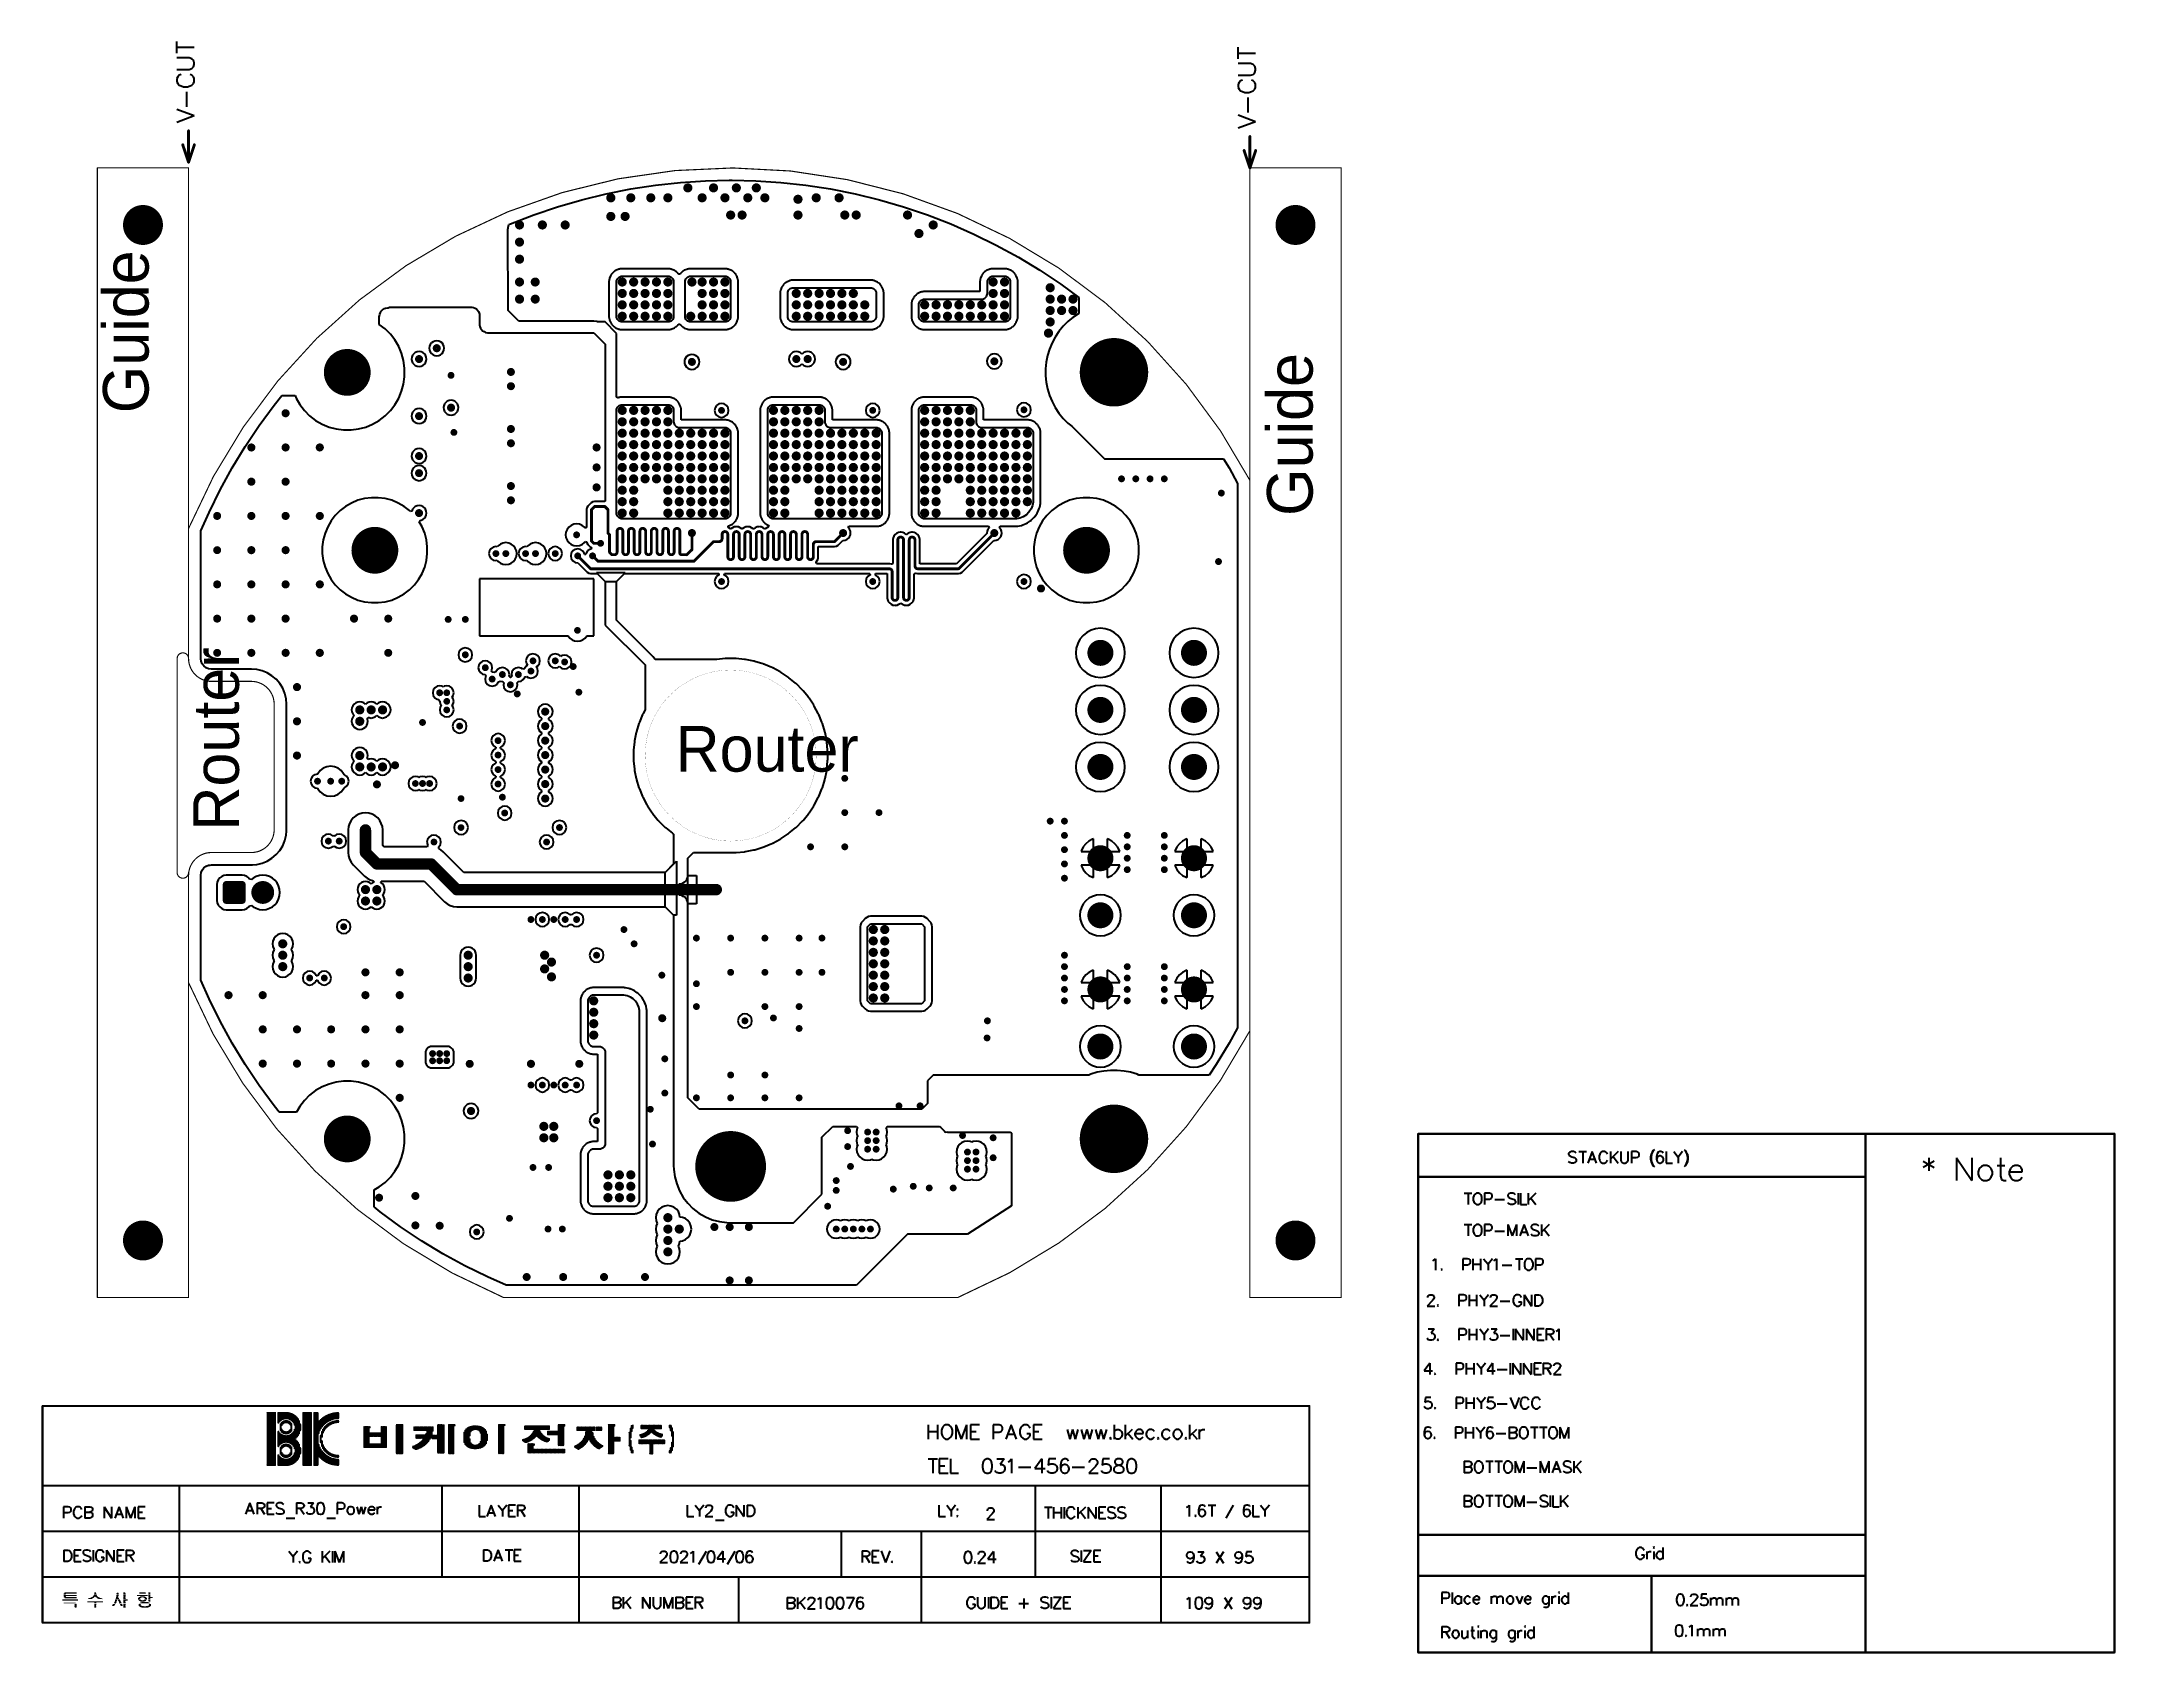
# Model space of a CAD drawing. Header units: millimetres. Extents: x 194 to 375, y 175 to 317.
import ezdxf

# ---------------------------------------------------------------- set-up
doc = ezdxf.new("R2010")
doc.units = ezdxf.units.MM
doc.layers.add('Mechanical20', color=56, linetype='Continuous')
doc.layers.add('MidLayer1', color=16, linetype='Continuous')

msp = doc.modelspace()

# ---------------------------------------------------------------- texts
at = {"layer": 'Mechanical20'}
for s, rotation, p in [('Guide', 90, (203, 284)), ('Guide', 90, (305, 275)), ('Router', 90, (210.91, 247.42)), ('Router', 360, (249.17, 252.59))]:
    msp.add_text(s, height=4, rotation=rotation, dxfattribs=at).set_placement(p)

# ---------------------------------------------------------------- blocks, each defined once
blk = doc.blocks.new('DF1B_2P_2_5DSA_8')
at = {"layer": 'MidLayer1'}
for points, const_width in [([(-2.1, 0.7, 1), (-1.8, 0.7, 1)], 0.3), ([(-0.7, 0.7, 1), (-0.4, 0.7, 1)], 0.3), ([(0.75, 0, 1), (1.75, 0, 1)], 1), ([(-2.1, -0.7, 1), (-1.8, -0.7, 1)], 0.3), ([(-0.7, -0.7, 1), (-0.4, -0.7, 1)], 0.3)]:
    blk.add_lwpolyline(points, format="xyb", close=True, dxfattribs=dict(at, const_width=const_width))
for points in [[(-2.25, -0.7), (-0.25, -0.7), (-2.25, 0.7), (-0.25, 0.7)], [(-1.95, -1), (-0.55, -1), (-1.95, 1), (-0.55, 1)]]:
    blk.add_solid(points, dxfattribs=at)
blk = doc.blocks.new('MH_3_5MM_30')
at = {"layer": 'MidLayer1', "const_width": 3}
blk.add_lwpolyline([(-1.5, 0, 1), (1.5, 0, 1)], format="xyb", close=True, dxfattribs=at)
blk = doc.blocks.new('DG271V_5_0_02P_31')
at = {"layer": 'MidLayer1', "const_width": 1.14}
for points in [[(-3.07, 4.1, 1), (-1.93, 4.1, 1)], [(1.93, 4.1, 1), (3.07, 4.1, 1)], [(-3.07, -4.1, 1), (-1.93, -4.1, 1)], [(1.93, -4.1, 1), (3.07, -4.1, 1)]]:
    blk.add_lwpolyline(points, format="xyb", close=True, dxfattribs=at)
blk = doc.blocks.new('DG271V_5_0_02P_32')
at = {"layer": 'MidLayer1', "const_width": 1.14}
for points in [[(-3.07, 4.1, 1), (-1.93, 4.1, 1)], [(1.93, 4.1, 1), (3.07, 4.1, 1)], [(-3.07, -4.1, 1), (-1.93, -4.1, 1)], [(1.93, -4.1, 1), (3.07, -4.1, 1)]]:
    blk.add_lwpolyline(points, format="xyb", close=True, dxfattribs=at)
blk = doc.blocks.new('DG271V_5_0_03P_58')
at = {"layer": 'MidLayer1', "const_width": 1.14}
for points in [[(-5.57, 4.1, 1), (-4.43, 4.1, 1)], [(-0.57, 4.1, 1), (0.57, 4.1, 1)], [(4.43, 4.1, 1), (5.57, 4.1, 1)], [(-5.57, -4.1, 1), (-4.43, -4.1, 1)], [(-0.57, -4.1, 1), (0.57, -4.1, 1)], [(4.43, -4.1, 1), (5.57, -4.1, 1)]]:
    blk.add_lwpolyline(points, format="xyb", close=True, dxfattribs=at)
blk = doc.blocks.new('SMTSOB_M3_2_BOT_B_160')
at = {"layer": 'MidLayer1', "const_width": 2.05}
blk.add_lwpolyline([(-1.03, 0.01, 1), (1.02, 0.01, 1)], format="xyb", close=True, dxfattribs=at)
blk = doc.blocks.new('SMTSOB_M3_2_BOT_B_161')
at = {"layer": 'MidLayer1', "const_width": 2.05}
blk.add_lwpolyline([(-1.03, 0.01, 1), (1.02, 0.01, 1)], format="xyb", close=True, dxfattribs=at)
blk = doc.blocks.new('NTH4_1_172')
at = {"layer": 'MidLayer1', "const_width": 2.05}
blk.add_lwpolyline([(-1.03, -0.01, 1), (1.02, -0.01, 1)], format="xyb", close=True, dxfattribs=at)
blk = doc.blocks.new('MH_3_5MM_173')
at = {"layer": 'MidLayer1', "const_width": 3}
blk.add_lwpolyline([(-1.5, 0, 1), (1.5, 0, 1)], format="xyb", close=True, dxfattribs=at)
blk = doc.blocks.new('NTH4_1_174')
at = {"layer": 'MidLayer1', "const_width": 2.05}
blk.add_lwpolyline([(-1.03, -0.01, 1), (1.02, -0.01, 1)], format="xyb", close=True, dxfattribs=at)
blk = doc.blocks.new('SMTSOB_M3_2_B_175')
at = {"layer": 'MidLayer1', "const_width": 3.1}
blk.add_lwpolyline([(-1.55, 0.01, 1), (1.55, 0.01, 1)], format="xyb", close=True, dxfattribs=at)

# ---------------------------------------------------------------- linework, layer by layer
at = {"layer": 'Mechanical20'}
for p, q in [((205.48, 315.57), (205.48, 316.58)), ((205.48, 316.07), (207, 316.07)), ((206.56, 315.14), (205.48, 315.14)), ((206.78, 315.07), (206.56, 315.14)), ((206.93, 314.93), (206.78, 315.07)), ((207, 314.71), (206.93, 314.93)), ((206.93, 314.35), (207, 314.56)), ((207, 314.56), (207, 314.71)), ((298.48, 315.07), (298.48, 316.08)), ((298.48, 315.57), (300, 315.57)), ((299.56, 314.64), (298.48, 314.64)), ((299.78, 314.57), (299.56, 314.64)), ((299.93, 314.43), (299.78, 314.57)), ((300, 314.21), (299.93, 314.43)), ((205.48, 314.13), (206.56, 314.13)), ((205.55, 313.48), (205.48, 313.34)), ((205.48, 313.34), (205.48, 313.05)), ((205.48, 313.05), (205.55, 312.9)), ((205.69, 313.63), (205.55, 313.48)), ((205.55, 312.9), (205.69, 312.76)), ((205.84, 313.7), (205.69, 313.63)), ((205.69, 312.76), (205.84, 312.69)), ((205.84, 312.69), (206.06, 312.61)), ((206.06, 312.61), (206.42, 312.61)), ((206.42, 312.61), (206.64, 312.69)), ((206.56, 314.13), (206.78, 314.2)), ((206.78, 313.63), (206.64, 313.7)), ((206.64, 312.69), (206.78, 312.76)), ((206.78, 314.2), (206.93, 314.35)), ((206.93, 313.48), (206.78, 313.63)), ((206.78, 312.76), (206.93, 312.9)), ((207, 313.34), (206.93, 313.48)), ((206.93, 312.9), (207, 313.05)), ((207, 313.05), (207, 313.34)), ((298.48, 313.63), (299.56, 313.63)), ((298.55, 312.98), (298.48, 312.84)), ((298.48, 312.84), (298.48, 312.55)), ((298.69, 313.13), (298.55, 312.98)), ((298.84, 313.2), (298.69, 313.13)), ((299.56, 313.63), (299.78, 313.7)), ((299.78, 313.13), (299.64, 313.2)), ((299.78, 313.7), (299.93, 313.85)), ((299.93, 312.98), (299.78, 313.13)), ((299.93, 313.85), (300, 314.06)), ((300, 312.84), (299.93, 312.98)), ((300, 314.06), (300, 314.21)), ((300, 312.55), (300, 312.84)), ((206.35, 310.86), (206.35, 312.16)), ((298.48, 312.55), (298.55, 312.4)), ((298.55, 312.4), (298.69, 312.26)), ((298.69, 312.26), (298.84, 312.19)), ((298.84, 312.19), (299.06, 312.11)), ((299.06, 312.11), (299.42, 312.11)), ((299.35, 310.36), (299.35, 311.66)), ((299.42, 312.11), (299.64, 312.19)), ((299.64, 312.19), (299.78, 312.26)), ((299.78, 312.26), (299.93, 312.4)), ((299.93, 312.4), (300, 312.55)), ((205.48, 310.66), (207, 310.08)), ((205.48, 309.5), (207, 310.08)), ((298.48, 310.16), (300, 309.58)), ((298.48, 309), (300, 309.58)), ((327.53, 219.24), (327.43, 219.15)), ((327.43, 219.15), (327.43, 219.05)), ((327.43, 219.05), (327.48, 218.95)), ((327.53, 218.34), (327.43, 218.43)), ((327.48, 218.95), (327.53, 218.91)), ((327.67, 219.29), (327.53, 219.24)), ((327.53, 218.91), (327.62, 218.86)), ((327.67, 218.29), (327.53, 218.34)), ((327.62, 218.86), (327.91, 218.76)), ((327.86, 219.29), (327.67, 219.29)), ((327.86, 218.29), (327.67, 218.29)), ((328, 219.24), (327.86, 219.29)), ((328, 218.34), (327.86, 218.29)), ((327.91, 218.76), (328, 218.72)), ((328.1, 219.15), (328, 219.24)), ((328, 218.72), (328.05, 218.67)), ((328.1, 218.43), (328, 218.34)), ((328.05, 218.67), (328.1, 218.57)), ((328.1, 218.57), (328.1, 218.43)), ((328.32, 219.29), (328.99, 219.29)), ((328.66, 219.29), (328.66, 218.29)), ((329.49, 219.29), (329.11, 218.29)), ((329.25, 218.62), (329.73, 218.62)), ((329.87, 218.29), (329.49, 219.29)), ((330.15, 219.05), (330.1, 218.91)), ((330.1, 218.91), (330.1, 218.67)), ((330.1, 218.67), (330.15, 218.53)), ((330.2, 219.15), (330.15, 219.05)), ((330.15, 218.53), (330.2, 218.43)), ((330.29, 219.24), (330.2, 219.15)), ((330.2, 218.43), (330.29, 218.34)), ((330.39, 219.29), (330.29, 219.24)), ((330.29, 218.34), (330.39, 218.29)), ((330.58, 219.29), (330.39, 219.29)), ((330.39, 218.29), (330.58, 218.29)), ((330.68, 219.24), (330.58, 219.29)), ((330.58, 218.29), (330.68, 218.34)), ((330.77, 219.15), (330.68, 219.24)), ((330.68, 218.34), (330.77, 218.43)), ((330.82, 219.05), (330.77, 219.15)), ((330.77, 218.43), (330.82, 218.53)), ((331.1, 219.29), (331.1, 218.29)), ((331.77, 219.29), (331.1, 218.62)), ((331.34, 218.86), (331.77, 218.29)), ((331.99, 219.29), (331.99, 218.57)), ((331.99, 218.57), (332.04, 218.43)), ((332.04, 218.43), (332.13, 218.34)), ((332.13, 218.34), (332.27, 218.29)), ((332.27, 218.29), (332.37, 218.29)), ((332.37, 218.29), (332.51, 218.34)), ((332.51, 218.34), (332.61, 218.43)), ((332.61, 218.43), (332.66, 218.57)), ((332.66, 218.57), (332.66, 219.29)), ((333.36, 219.29), (332.93, 219.29)), ((332.93, 219.29), (332.93, 218.29)), ((332.93, 218.76), (333.36, 218.76)), ((333.5, 219.24), (333.36, 219.29)), ((333.36, 218.76), (333.5, 218.81)), ((333.55, 219.19), (333.5, 219.24)), ((333.5, 218.81), (333.55, 218.86)), ((333.6, 219.1), (333.55, 219.19)), ((333.55, 218.86), (333.6, 218.95)), ((333.6, 218.95), (333.6, 219.1)), ((334.66, 219.05), (334.61, 218.81)), ((334.61, 218.81), (334.61, 218.62)), ((334.61, 218.62), (334.66, 218.38)), ((334.75, 219.24), (334.66, 219.05)), ((334.7, 219.05), (334.66, 218.81)), ((334.66, 218.81), (334.66, 218.62)), ((334.66, 218.62), (334.7, 218.38)), ((334.66, 218.38), (334.75, 218.19)), ((334.75, 219.19), (334.7, 219.05)), ((334.7, 218.38), (334.75, 218.24)), ((334.85, 219.38), (334.75, 219.24)), ((334.85, 219.38), (334.75, 219.19)), ((334.75, 218.24), (334.85, 218.05)), ((334.75, 218.19), (334.85, 218.05)), ((334.94, 219.48), (334.85, 219.38)), ((335.18, 219.1), (335.13, 218.86)), ((335.13, 218.86), (335.13, 218.62)), ((335.18, 218.76), (335.13, 218.62)), ((335.13, 218.62), (335.18, 218.43)), ((335.27, 219.24), (335.18, 219.1)), ((335.27, 218.86), (335.18, 218.76)), ((335.18, 218.43), (335.27, 218.34)), ((335.42, 219.29), (335.27, 219.24)), ((335.42, 218.91), (335.27, 218.86)), ((335.27, 218.34), (335.42, 218.29)), ((335.51, 219.29), (335.42, 219.29)), ((335.46, 218.91), (335.42, 218.91)), ((335.42, 218.29), (335.46, 218.29)), ((335.61, 218.86), (335.46, 218.91)), ((335.46, 218.29), (335.61, 218.34)), ((335.66, 219.24), (335.51, 219.29)), ((335.7, 218.76), (335.61, 218.86)), ((335.61, 218.34), (335.7, 218.43)), ((335.7, 219.15), (335.66, 219.24)), ((335.75, 218.62), (335.7, 218.76)), ((335.7, 218.43), (335.75, 218.57)), ((335.75, 218.57), (335.75, 218.62)), ((335.97, 219.29), (335.97, 218.29)), ((335.97, 218.29), (336.54, 218.29)), ((336.65, 219.29), (337.03, 218.81)), ((337.41, 219.29), (337.03, 218.81)), ((337.03, 218.81), (337.03, 218.29)), ((337.54, 219.48), (337.64, 219.38)), ((337.64, 219.38), (337.73, 219.24)), ((337.64, 219.38), (337.73, 219.19)), ((337.73, 218.24), (337.64, 218.05)), ((337.73, 218.19), (337.64, 218.05)), ((337.73, 219.24), (337.83, 219.05)), ((337.73, 219.19), (337.78, 219.05)), ((337.83, 218.38), (337.73, 218.19)), ((337.78, 218.38), (337.73, 218.24)), ((337.78, 219.05), (337.83, 218.81)), ((337.83, 218.62), (337.78, 218.38)), ((337.83, 219.05), (337.87, 218.81)), ((337.83, 218.81), (337.83, 218.62)), ((337.87, 218.62), (337.83, 218.38)), ((337.87, 218.81), (337.87, 218.62)), ((358.5, 218.46), (359.45, 217.89)), ((359.45, 218.46), (358.5, 217.89)), ((358.98, 218.75), (358.98, 217.61)), ((361.43, 218.75), (361.43, 216.75)), ((361.43, 218.75), (362.77, 216.75)), ((362.77, 218.75), (362.77, 216.75)), ((365.28, 218.75), (365.28, 217.13)), ((334.85, 218.05), (334.94, 217.96)), ((337.64, 218.05), (337.54, 217.96)), ((363.41, 217.8), (363.32, 217.51)), ((363.32, 217.51), (363.32, 217.32)), ((363.32, 217.32), (363.41, 217.04)), ((363.6, 217.99), (363.41, 217.8)), ((363.41, 217.04), (363.6, 216.85)), ((363.79, 218.08), (363.6, 217.99)), ((363.6, 216.85), (363.79, 216.75)), ((364.08, 218.08), (363.79, 218.08)), ((363.79, 216.75), (364.08, 216.75)), ((364.27, 217.99), (364.08, 218.08)), ((364.08, 216.75), (364.27, 216.85)), ((364.46, 217.8), (364.27, 217.99)), ((364.27, 216.85), (364.46, 217.04)), ((364.56, 217.51), (364.46, 217.8)), ((364.46, 217.04), (364.56, 217.32)), ((364.56, 217.32), (364.56, 217.51)), ((364.99, 218.08), (365.66, 218.08)), ((365.28, 217.13), (365.37, 216.85)), ((365.37, 216.85), (365.57, 216.75)), ((365.57, 216.75), (365.76, 216.75)), ((366.14, 217.8), (366.04, 217.51)), ((366.04, 217.51), (367.18, 217.51)), ((366.04, 217.51), (366.04, 217.32)), ((366.04, 217.32), (366.14, 217.04)), ((366.33, 217.99), (366.14, 217.8)), ((366.14, 217.04), (366.33, 216.85)), ((366.52, 218.08), (366.33, 217.99)), ((366.33, 216.85), (366.52, 216.75)), ((366.8, 218.08), (366.52, 218.08)), ((366.52, 216.75), (366.8, 216.75)), ((366.99, 217.99), (366.8, 218.08)), ((366.8, 216.75), (366.99, 216.85)), ((367.09, 217.89), (366.99, 217.99)), ((366.99, 216.85), (367.18, 217.04)), ((367.18, 217.7), (367.09, 217.89)), ((367.18, 217.51), (367.18, 217.7)), ((318.28, 215.65), (318.95, 215.65)), ((318.62, 215.65), (318.62, 214.65)), ((319.12, 215.41), (319.07, 215.27)), ((319.07, 215.27), (319.07, 215.03)), ((319.07, 215.03), (319.12, 214.89)), ((319.16, 215.51), (319.12, 215.41)), ((319.12, 214.89), (319.16, 214.79)), ((319.26, 215.6), (319.16, 215.51)), ((319.16, 214.79), (319.26, 214.7)), ((319.35, 215.65), (319.26, 215.6)), ((319.26, 214.7), (319.35, 214.65)), ((319.54, 215.65), (319.35, 215.65)), ((319.35, 214.65), (319.54, 214.65)), ((319.64, 215.6), (319.54, 215.65)), ((319.54, 214.65), (319.64, 214.7)), ((319.74, 215.51), (319.64, 215.6)), ((319.64, 214.7), (319.74, 214.79)), ((319.78, 215.41), (319.74, 215.51)), ((319.74, 214.79), (319.78, 214.89)), ((319.83, 215.27), (319.78, 215.41)), ((319.78, 214.89), (319.83, 215.03)), ((319.83, 215.03), (319.83, 215.27)), ((320.49, 215.65), (320.06, 215.65)), ((320.06, 215.65), (320.06, 214.65)), ((320.06, 215.13), (320.49, 215.13)), ((320.63, 215.6), (320.49, 215.65)), ((320.49, 215.13), (320.63, 215.17)), ((320.68, 215.55), (320.63, 215.6)), ((320.63, 215.17), (320.68, 215.22)), ((320.73, 215.46), (320.68, 215.55)), ((320.68, 215.22), (320.73, 215.32)), ((320.73, 215.32), (320.73, 215.46)), ((320.95, 215.08), (321.81, 215.08)), ((322.2, 215.6), (322.11, 215.51)), ((322.11, 215.51), (322.11, 215.41)), ((322.11, 215.41), (322.15, 215.32)), ((322.2, 214.7), (322.11, 214.79)), ((322.15, 215.32), (322.2, 215.27)), ((322.34, 215.65), (322.2, 215.6)), ((322.2, 215.27), (322.3, 215.22)), ((322.34, 214.65), (322.2, 214.7)), ((322.3, 215.22), (322.58, 215.13)), ((322.53, 215.65), (322.34, 215.65)), ((322.53, 214.65), (322.34, 214.65)), ((322.68, 215.6), (322.53, 215.65)), ((322.68, 214.7), (322.53, 214.65)), ((322.58, 215.13), (322.68, 215.08)), ((322.77, 215.51), (322.68, 215.6)), ((322.68, 215.08), (322.72, 215.03)), ((322.77, 214.79), (322.68, 214.7)), ((322.72, 215.03), (322.77, 214.94)), ((322.77, 214.94), (322.77, 214.79)), ((323, 215.65), (323, 214.65)), ((323.21, 215.65), (323.21, 214.65)), ((323.21, 214.65), (323.78, 214.65)), ((323.89, 215.65), (323.89, 214.65)), ((324.55, 215.65), (323.89, 214.98)), ((324.12, 215.22), (324.55, 214.65)), ((318.28, 212.9), (318.95, 212.9)), ((318.62, 212.9), (318.62, 211.9)), ((319.12, 212.66), (319.07, 212.52)), ((319.16, 212.76), (319.12, 212.66)), ((319.26, 212.85), (319.16, 212.76)), ((319.35, 212.9), (319.26, 212.85)), ((319.54, 212.9), (319.35, 212.9)), ((319.64, 212.85), (319.54, 212.9)), ((319.74, 212.76), (319.64, 212.85)), ((319.78, 212.66), (319.74, 212.76)), ((319.83, 212.52), (319.78, 212.66)), ((320.49, 212.9), (320.06, 212.9)), ((320.06, 212.9), (320.06, 211.9)), ((320.63, 212.85), (320.49, 212.9)), ((320.68, 212.8), (320.63, 212.85)), ((320.73, 212.71), (320.68, 212.8)), ((320.73, 212.57), (320.73, 212.71)), ((322.11, 212.9), (322.11, 211.9)), ((322.11, 212.9), (322.49, 211.9)), ((322.87, 212.9), (322.49, 211.9)), ((322.87, 212.9), (322.87, 211.9)), ((323.53, 212.9), (323.15, 211.9)), ((323.92, 211.9), (323.53, 212.9)), ((324.24, 212.85), (324.15, 212.76)), ((324.15, 212.76), (324.15, 212.66)), ((324.15, 212.66), (324.2, 212.57)), ((324.39, 212.9), (324.24, 212.85)), ((324.58, 212.9), (324.39, 212.9)), ((324.72, 212.85), (324.58, 212.9)), ((324.81, 212.76), (324.72, 212.85)), ((325.04, 212.9), (325.04, 211.9)), ((325.71, 212.9), (325.04, 212.23)), ((319.07, 212.52), (319.07, 212.28)), ((319.07, 212.28), (319.12, 212.14)), ((319.12, 212.14), (319.16, 212.04)), ((319.16, 212.04), (319.26, 211.95)), ((319.26, 211.95), (319.35, 211.9)), ((319.35, 211.9), (319.54, 211.9)), ((319.54, 211.9), (319.64, 211.95)), ((319.64, 211.95), (319.74, 212.04)), ((319.74, 212.04), (319.78, 212.14)), ((319.78, 212.14), (319.83, 212.28)), ((319.83, 212.28), (319.83, 212.52)), ((320.06, 212.38), (320.49, 212.38)), ((320.49, 212.38), (320.63, 212.42)), ((320.63, 212.42), (320.68, 212.47)), ((320.68, 212.47), (320.73, 212.57)), ((320.95, 212.33), (321.81, 212.33)), ((323.3, 212.23), (323.77, 212.23)), ((324.24, 211.95), (324.15, 212.04)), ((324.2, 212.57), (324.24, 212.52)), ((324.24, 212.52), (324.34, 212.47)), ((324.39, 211.9), (324.24, 211.95)), ((324.34, 212.47), (324.62, 212.38)), ((324.58, 211.9), (324.39, 211.9)), ((324.72, 211.95), (324.58, 211.9)), ((324.62, 212.38), (324.72, 212.33)), ((324.72, 212.33), (324.77, 212.28)), ((324.81, 212.04), (324.72, 211.95)), ((324.77, 212.28), (324.81, 212.19)), ((324.81, 212.19), (324.81, 212.04)), ((325.28, 212.47), (325.71, 211.9)), ((315.53, 209.71), (315.63, 209.76)), ((315.63, 209.76), (315.77, 209.9)), ((315.77, 209.9), (315.77, 208.9)), ((318.58, 209.9), (318.15, 209.9)), ((318.15, 209.9), (318.15, 208.9)), ((318.15, 209.38), (318.58, 209.38)), ((318.72, 209.85), (318.58, 209.9)), ((318.58, 209.38), (318.72, 209.42)), ((318.77, 209.8), (318.72, 209.85)), ((318.72, 209.42), (318.77, 209.47)), ((318.82, 209.71), (318.77, 209.8)), ((318.77, 209.47), (318.82, 209.57)), ((318.82, 209.57), (318.82, 209.71)), ((319.04, 209.9), (319.04, 208.9)), ((319.04, 209.42), (319.71, 209.42)), ((319.71, 209.9), (319.71, 208.9)), ((319.98, 209.9), (320.37, 209.42)), ((320.75, 209.9), (320.37, 209.42)), ((320.37, 209.42), (320.37, 208.9)), ((320.87, 209.71), (320.97, 209.76)), ((320.97, 209.76), (321.11, 209.9)), ((321.11, 209.9), (321.11, 208.9)), ((321.61, 209.33), (322.46, 209.33)), ((322.76, 209.9), (323.43, 209.9)), ((323.09, 209.9), (323.09, 208.9)), ((323.59, 209.66), (323.55, 209.52)), ((323.55, 209.52), (323.55, 209.28)), ((323.55, 209.28), (323.59, 209.14)), ((323.64, 209.76), (323.59, 209.66)), ((323.59, 209.14), (323.64, 209.04)), ((323.74, 209.85), (323.64, 209.76)), ((323.64, 209.04), (323.74, 208.95)), ((323.83, 209.9), (323.74, 209.85)), ((324.02, 209.9), (323.83, 209.9)), ((324.12, 209.85), (324.02, 209.9)), ((324.21, 209.76), (324.12, 209.85)), ((324.12, 208.95), (324.21, 209.04)), ((324.26, 209.66), (324.21, 209.76)), ((324.21, 209.04), (324.26, 209.14)), ((324.31, 209.52), (324.26, 209.66)), ((324.26, 209.14), (324.31, 209.28)), ((324.31, 209.28), (324.31, 209.52)), ((324.97, 209.9), (324.54, 209.9)), ((324.54, 209.9), (324.54, 208.9)), ((324.54, 209.38), (324.97, 209.38)), ((325.11, 209.85), (324.97, 209.9)), ((324.97, 209.38), (325.11, 209.42)), ((325.16, 209.8), (325.11, 209.85)), ((325.11, 209.42), (325.16, 209.47)), ((325.21, 209.71), (325.16, 209.8)), ((325.16, 209.47), (325.21, 209.57)), ((325.21, 209.57), (325.21, 209.71)), ((316.31, 209), (316.27, 208.95)), ((316.27, 208.95), (316.31, 208.9)), ((316.36, 208.95), (316.31, 209)), ((316.31, 208.9), (316.36, 208.95)), ((323.74, 208.95), (323.83, 208.9)), ((323.83, 208.9), (324.02, 208.9)), ((324.02, 208.9), (324.12, 208.95)), ((315.51, 206.23), (315.03, 205.75)), ((315.03, 205.75), (315.7, 205.75)), ((315.08, 206.56), (315.13, 206.65)), ((315.08, 206.51), (315.08, 206.56)), ((315.13, 206.65), (315.18, 206.7)), ((315.18, 206.7), (315.27, 206.75)), ((315.27, 206.75), (315.46, 206.75)), ((315.46, 206.75), (315.56, 206.7)), ((315.6, 206.37), (315.51, 206.23)), ((315.56, 206.7), (315.6, 206.65)), ((315.6, 206.65), (315.65, 206.56)), ((315.65, 206.46), (315.6, 206.37)), ((315.65, 206.56), (315.65, 206.46)), ((315.97, 205.85), (315.92, 205.8)), ((315.92, 205.8), (315.97, 205.75)), ((316.02, 205.8), (315.97, 205.85)), ((315.97, 205.75), (316.02, 205.8)), ((318.24, 206.75), (317.81, 206.75)), ((317.81, 206.75), (317.81, 205.75)), ((317.81, 206.23), (318.24, 206.23)), ((318.38, 206.7), (318.24, 206.75)), ((318.24, 206.23), (318.38, 206.27)), ((318.43, 206.65), (318.38, 206.7)), ((318.38, 206.27), (318.43, 206.32)), ((318.48, 206.56), (318.43, 206.65)), ((318.43, 206.32), (318.48, 206.42)), ((318.48, 206.42), (318.48, 206.56)), ((318.7, 206.75), (318.7, 205.75)), ((318.7, 206.27), (319.37, 206.27)), ((319.37, 206.75), (319.37, 205.75)), ((319.64, 206.75), (320.02, 206.27)), ((320.4, 206.75), (320.02, 206.27)), ((320.02, 206.27), (320.02, 205.75)), ((321.01, 206.23), (320.53, 205.75)), ((320.53, 205.75), (321.2, 205.75)), ((320.58, 206.56), (320.63, 206.65)), ((320.58, 206.51), (320.58, 206.56)), ((320.63, 206.65), (320.67, 206.7)), ((320.67, 206.7), (320.77, 206.75)), ((320.77, 206.75), (320.96, 206.75)), ((320.96, 206.75), (321.06, 206.7)), ((321.1, 206.37), (321.01, 206.23)), ((321.06, 206.7), (321.1, 206.65)), ((321.1, 206.65), (321.15, 206.56)), ((321.15, 206.46), (321.1, 206.37)), ((321.15, 206.56), (321.15, 206.46)), ((321.42, 206.18), (322.28, 206.18)), ((322.62, 206.51), (322.57, 206.37)), ((322.57, 206.37), (322.57, 206.13)), ((322.57, 206.13), (322.62, 205.99)), ((322.67, 206.61), (322.62, 206.51)), ((322.62, 205.99), (322.67, 205.89)), ((322.76, 206.7), (322.67, 206.61)), ((322.67, 205.89), (322.76, 205.8)), ((322.86, 206.75), (322.76, 206.7)), ((322.76, 205.8), (322.86, 205.75)), ((323.05, 206.75), (322.86, 206.75)), ((322.86, 205.75), (323.05, 205.75)), ((323.15, 206.7), (323.05, 206.75)), ((323.05, 206.13), (323.29, 206.13)), ((323.05, 205.75), (323.15, 205.8)), ((323.24, 206.61), (323.15, 206.7)), ((323.15, 205.8), (323.24, 205.89)), ((323.29, 206.51), (323.24, 206.61)), ((323.24, 205.89), (323.29, 205.99)), ((323.29, 205.99), (323.29, 206.13)), ((323.52, 206.75), (323.52, 205.75)), ((323.52, 206.75), (324.18, 205.75)), ((324.18, 206.75), (324.18, 205.75)), ((324.46, 206.75), (324.46, 205.75)), ((324.46, 206.75), (324.79, 206.75)), ((324.79, 205.75), (324.46, 205.75)), ((324.79, 206.75), (324.94, 206.7)), ((324.94, 205.8), (324.79, 205.75)), ((324.94, 206.7), (325.03, 206.61)), ((325.03, 205.89), (324.94, 205.8)), ((325.03, 206.61), (325.08, 206.51)), ((325.08, 205.99), (325.03, 205.89)), ((325.08, 206.51), (325.13, 206.37)), ((325.13, 206.13), (325.08, 205.99)), ((325.13, 206.37), (325.13, 206.13)), ((315.13, 203.75), (315.65, 203.75)), ((315.65, 203.75), (315.37, 203.37)), ((318.24, 203.75), (317.81, 203.75)), ((317.81, 203.75), (317.81, 202.75)), ((318.38, 203.7), (318.24, 203.75)), ((318.43, 203.65), (318.38, 203.7)), ((318.48, 203.56), (318.43, 203.65)), ((318.48, 203.42), (318.48, 203.56)), ((318.7, 203.75), (318.7, 202.75)), ((319.37, 203.75), (319.37, 202.75)), ((319.64, 203.75), (320.02, 203.27)), ((320.4, 203.75), (320.02, 203.27)), ((320.63, 203.75), (321.15, 203.75)), ((321.15, 203.75), (320.87, 203.37)), ((322.57, 203.75), (322.57, 202.75)), ((322.78, 203.75), (322.78, 202.75)), ((322.78, 203.75), (323.45, 202.75)), ((323.45, 203.75), (323.45, 202.75)), ((323.73, 203.75), (323.73, 202.75)), ((323.73, 203.75), (324.39, 202.75)), ((324.39, 203.75), (324.39, 202.75)), ((325.29, 203.75), (324.67, 203.75)), ((324.67, 203.75), (324.67, 202.75)), ((325.45, 203.75), (325.45, 202.75)), ((325.45, 203.75), (325.88, 203.75)), ((325.88, 203.75), (326.03, 203.7)), ((326.03, 203.7), (326.07, 203.65)), ((326.07, 203.65), (326.12, 203.56)), ((326.12, 203.56), (326.12, 203.46)), ((326.34, 203.56), (326.44, 203.61)), ((326.44, 203.61), (326.58, 203.75)), ((326.58, 203.75), (326.58, 202.75)), ((315.08, 202.85), (315.03, 202.94)), ((315.13, 202.8), (315.08, 202.85)), ((315.27, 202.75), (315.13, 202.8)), ((315.41, 202.75), (315.27, 202.75)), ((315.37, 203.37), (315.51, 203.37)), ((315.56, 202.8), (315.41, 202.75)), ((315.51, 203.37), (315.6, 203.32)), ((315.65, 202.89), (315.56, 202.8)), ((315.6, 203.32), (315.65, 203.27)), ((315.65, 203.27), (315.7, 203.13)), ((315.7, 203.04), (315.65, 202.89)), ((315.7, 203.13), (315.7, 203.04)), ((315.97, 202.85), (315.92, 202.8)), ((315.92, 202.8), (315.97, 202.75)), ((316.02, 202.8), (315.97, 202.85)), ((315.97, 202.75), (316.02, 202.8)), ((317.81, 203.23), (318.24, 203.23)), ((318.24, 203.23), (318.38, 203.27)), ((318.38, 203.27), (318.43, 203.32)), ((318.43, 203.32), (318.48, 203.42)), ((318.7, 203.27), (319.37, 203.27)), ((320.02, 203.27), (320.02, 202.75)), ((320.58, 202.85), (320.53, 202.94)), ((320.63, 202.8), (320.58, 202.85)), ((320.77, 202.75), (320.63, 202.8)), ((320.91, 202.75), (320.77, 202.75)), ((320.87, 203.37), (321.01, 203.37)), ((321.06, 202.8), (320.91, 202.75)), ((321.01, 203.37), (321.1, 203.32)), ((321.15, 202.89), (321.06, 202.8)), ((321.1, 203.32), (321.15, 203.27)), ((321.15, 203.27), (321.2, 203.13)), ((321.2, 203.04), (321.15, 202.89)), ((321.2, 203.13), (321.2, 203.04)), ((321.42, 203.18), (322.28, 203.18)), ((324.67, 203.27), (325.05, 203.27)), ((324.67, 202.75), (325.29, 202.75)), ((325.88, 203.27), (325.45, 203.27)), ((325.79, 203.27), (326.12, 202.75)), ((326.03, 203.32), (325.88, 203.27)), ((326.07, 203.37), (326.03, 203.32)), ((326.12, 203.46), (326.07, 203.37)), ((315.26, 200.75), (314.78, 200.08)), ((314.78, 200.08), (315.5, 200.08)), ((315.26, 200.75), (315.26, 199.75)), ((317.99, 200.75), (317.56, 200.75)), ((317.56, 200.75), (317.56, 199.75)), ((317.56, 200.23), (317.99, 200.23)), ((318.13, 200.7), (317.99, 200.75)), ((317.99, 200.23), (318.13, 200.27)), ((318.18, 200.65), (318.13, 200.7)), ((318.13, 200.27), (318.18, 200.32)), ((318.23, 200.56), (318.18, 200.65)), ((318.18, 200.32), (318.23, 200.42)), ((318.23, 200.42), (318.23, 200.56)), ((318.45, 200.75), (318.45, 199.75)), ((318.45, 200.27), (319.12, 200.27)), ((319.12, 200.75), (319.12, 199.75)), ((319.39, 200.75), (319.77, 200.27)), ((320.15, 200.75), (319.77, 200.27)), ((319.77, 200.27), (319.77, 199.75)), ((320.76, 200.75), (320.28, 200.08)), ((320.28, 200.08), (321, 200.08)), ((320.76, 200.75), (320.76, 199.75)), ((321.17, 200.18), (322.03, 200.18)), ((322.32, 200.75), (322.32, 199.75)), ((322.53, 200.75), (322.53, 199.75)), ((322.53, 200.75), (323.2, 199.75)), ((323.2, 200.75), (323.2, 199.75)), ((323.48, 200.75), (323.48, 199.75)), ((323.48, 200.75), (324.14, 199.75)), ((324.14, 200.75), (324.14, 199.75)), ((325.04, 200.75), (324.42, 200.75)), ((324.42, 200.75), (324.42, 199.75)), ((324.42, 200.27), (324.8, 200.27)), ((325.2, 200.75), (325.2, 199.75)), ((325.2, 200.75), (325.63, 200.75)), ((325.63, 200.27), (325.2, 200.27)), ((325.54, 200.27), (325.87, 199.75)), ((325.63, 200.75), (325.78, 200.7)), ((325.78, 200.32), (325.63, 200.27)), ((325.78, 200.7), (325.82, 200.65)), ((325.82, 200.37), (325.78, 200.32)), ((325.82, 200.65), (325.87, 200.56)), ((325.87, 200.46), (325.82, 200.37)), ((325.87, 200.56), (325.87, 200.46)), ((326.57, 200.23), (326.09, 199.75)), ((326.14, 200.56), (326.19, 200.65)), ((326.14, 200.51), (326.14, 200.56)), ((326.19, 200.65), (326.24, 200.7)), ((326.24, 200.7), (326.33, 200.75)), ((326.33, 200.75), (326.52, 200.75)), ((326.52, 200.75), (326.62, 200.7)), ((326.67, 200.37), (326.57, 200.23)), ((326.62, 200.7), (326.67, 200.65)), ((326.67, 200.65), (326.71, 200.56)), ((326.71, 200.46), (326.67, 200.37)), ((326.71, 200.56), (326.71, 200.46)), ((315.72, 199.85), (315.67, 199.8)), ((315.67, 199.8), (315.72, 199.75)), ((315.77, 199.8), (315.72, 199.85)), ((315.72, 199.75), (315.77, 199.8)), ((324.42, 199.75), (325.04, 199.75)), ((326.09, 199.75), (326.76, 199.75)), ((314.83, 196.85), (314.78, 196.94)), ((314.88, 197.75), (314.83, 197.32)), ((314.83, 197.32), (314.88, 197.37)), ((314.88, 196.8), (314.83, 196.85)), ((315.35, 197.75), (314.88, 197.75)), ((314.88, 197.37), (315.02, 197.42)), ((315.02, 196.75), (314.88, 196.8)), ((315.02, 197.42), (315.16, 197.42)), ((315.16, 196.75), (315.02, 196.75)), ((315.16, 197.42), (315.31, 197.37)), ((315.31, 196.8), (315.16, 196.75)), ((315.31, 197.37), (315.4, 197.27)), ((315.4, 196.89), (315.31, 196.8)), ((315.4, 197.27), (315.45, 197.13)), ((315.45, 197.04), (315.4, 196.89)), ((315.45, 197.13), (315.45, 197.04)), ((315.72, 196.85), (315.67, 196.8)), ((315.67, 196.8), (315.72, 196.75)), ((315.77, 196.8), (315.72, 196.85)), ((315.72, 196.75), (315.77, 196.8)), ((317.99, 197.75), (317.56, 197.75)), ((317.56, 197.75), (317.56, 196.75)), ((317.56, 197.23), (317.99, 197.23)), ((318.13, 197.7), (317.99, 197.75)), ((317.99, 197.23), (318.13, 197.27)), ((318.18, 197.65), (318.13, 197.7)), ((318.13, 197.27), (318.18, 197.32)), ((318.23, 197.56), (318.18, 197.65)), ((318.18, 197.32), (318.23, 197.42)), ((318.23, 197.42), (318.23, 197.56)), ((318.45, 197.75), (318.45, 196.75)), ((318.45, 197.27), (319.12, 197.27)), ((319.12, 197.75), (319.12, 196.75)), ((319.39, 197.75), (319.77, 197.27)), ((320.15, 197.75), (319.77, 197.27)), ((319.77, 197.27), (319.77, 196.75)), ((320.33, 196.85), (320.28, 196.94)), ((320.38, 197.75), (320.33, 197.32)), ((320.33, 197.32), (320.38, 197.37)), ((320.38, 196.8), (320.33, 196.85)), ((320.85, 197.75), (320.38, 197.75)), ((320.38, 197.37), (320.52, 197.42)), ((320.52, 196.75), (320.38, 196.8)), ((320.52, 197.42), (320.66, 197.42)), ((320.66, 196.75), (320.52, 196.75)), ((320.66, 197.42), (320.81, 197.37)), ((320.81, 196.8), (320.66, 196.75)), ((320.81, 197.37), (320.9, 197.27)), ((320.9, 196.89), (320.81, 196.8)), ((320.9, 197.27), (320.95, 197.13)), ((320.95, 197.04), (320.9, 196.89)), ((320.95, 197.13), (320.95, 197.04)), ((321.17, 197.18), (322.03, 197.18)), ((322.32, 197.75), (322.71, 196.75)), ((323.09, 197.75), (322.71, 196.75)), ((323.26, 197.51), (323.21, 197.37)), ((323.21, 197.37), (323.21, 197.13)), ((323.21, 197.13), (323.26, 196.99)), ((323.31, 197.61), (323.26, 197.51)), ((323.26, 196.99), (323.31, 196.89)), ((323.4, 197.7), (323.31, 197.61)), ((323.31, 196.89), (323.4, 196.8)), ((323.5, 197.75), (323.4, 197.7)), ((323.4, 196.8), (323.5, 196.75)), ((323.69, 197.75), (323.5, 197.75)), ((323.5, 196.75), (323.69, 196.75)), ((323.79, 197.7), (323.69, 197.75)), ((323.69, 196.75), (323.79, 196.8)), ((323.88, 197.61), (323.79, 197.7)), ((323.79, 196.8), (323.88, 196.89)), ((323.93, 197.51), (323.88, 197.61)), ((323.88, 196.89), (323.93, 196.99)), ((324.26, 197.51), (324.21, 197.37)), ((324.21, 197.37), (324.21, 197.13)), ((324.21, 197.13), (324.26, 196.99)), ((324.3, 197.61), (324.26, 197.51)), ((324.26, 196.99), (324.3, 196.89)), ((324.4, 197.7), (324.3, 197.61)), ((324.3, 196.89), (324.4, 196.8)), ((324.5, 197.75), (324.4, 197.7)), ((324.4, 196.8), (324.5, 196.75)), ((324.69, 197.75), (324.5, 197.75)), ((324.5, 196.75), (324.69, 196.75)), ((324.78, 197.7), (324.69, 197.75)), ((324.69, 196.75), (324.78, 196.8)), ((324.88, 197.61), (324.78, 197.7)), ((324.78, 196.8), (324.88, 196.89)), ((324.92, 197.51), (324.88, 197.61)), ((324.88, 196.89), (324.92, 196.99)), ((271.3, 195.35), (271.3, 194.1)), ((271.3, 194.75), (272.13, 194.75)), ((272.13, 195.35), (272.13, 194.1)), ((272.54, 195.05), (272.48, 194.87)), ((272.48, 194.87), (272.48, 194.58)), ((272.48, 194.58), (272.54, 194.4)), ((272.6, 195.17), (272.54, 195.05)), ((272.72, 195.29), (272.6, 195.17)), ((272.84, 195.35), (272.72, 195.29)), ((273.07, 195.35), (272.84, 195.35)), ((273.19, 195.29), (273.07, 195.35)), ((273.31, 195.17), (273.19, 195.29)), ((273.37, 195.05), (273.31, 195.17)), ((273.43, 194.87), (273.37, 195.05)), ((273.37, 194.4), (273.43, 194.58)), ((273.43, 194.58), (273.43, 194.87)), ((273.72, 195.35), (273.72, 194.1)), ((273.72, 195.35), (274.2, 194.1)), ((274.68, 195.35), (274.2, 194.1)), ((274.68, 195.35), (274.68, 194.1)), ((275.81, 195.35), (275.03, 195.35)), ((275.03, 195.35), (275.03, 194.1)), ((275.03, 194.75), (275.51, 194.75)), ((277.53, 195.35), (277, 195.35)), ((277, 195.35), (277, 194.1)), ((277, 194.7), (277.53, 194.7)), ((277.71, 195.29), (277.53, 195.35)), ((277.53, 194.7), (277.71, 194.75)), ((277.77, 195.23), (277.71, 195.29)), ((277.71, 194.75), (277.77, 194.81)), ((277.83, 195.11), (277.77, 195.23)), ((277.77, 194.81), (277.83, 194.93)), ((277.83, 194.93), (277.83, 195.11)), ((278.59, 195.35), (278.11, 194.1)), ((278.29, 194.52), (278.88, 194.52)), ((279.06, 194.1), (278.59, 195.35)), ((279.41, 195.05), (279.35, 194.87)), ((279.35, 194.87), (279.35, 194.58)), ((279.35, 194.58), (279.41, 194.4)), ((279.47, 195.17), (279.41, 195.05)), ((279.59, 195.29), (279.47, 195.17)), ((279.71, 195.35), (279.59, 195.29)), ((279.95, 195.35), (279.71, 195.35)), ((280.07, 195.29), (279.95, 195.35)), ((279.95, 194.58), (280.25, 194.58)), ((280.19, 195.17), (280.07, 195.29)), ((280.25, 195.05), (280.19, 195.17)), ((280.25, 194.4), (280.25, 194.58)), ((281.3, 195.35), (280.53, 195.35)), ((280.53, 195.35), (280.53, 194.1)), ((280.53, 194.75), (281.01, 194.75)), ((283.48, 194.93), (283.72, 194.1)), ((283.95, 194.93), (283.72, 194.1)), ((283.95, 194.93), (284.19, 194.1)), ((284.43, 194.93), (284.19, 194.1)), ((284.72, 194.93), (284.96, 194.1)), ((285.2, 194.93), (284.96, 194.1)), ((285.2, 194.93), (285.43, 194.1)), ((285.67, 194.93), (285.43, 194.1)), ((285.96, 194.93), (286.2, 194.1)), ((286.44, 194.93), (286.2, 194.1)), ((286.44, 194.93), (286.68, 194.1)), ((286.92, 194.93), (286.68, 194.1)), ((287.6, 195.35), (287.6, 194.1)), ((287.6, 194.75), (287.72, 194.87)), ((287.72, 194.87), (287.84, 194.93)), ((287.84, 194.93), (288.02, 194.93)), ((288.02, 194.93), (288.14, 194.87)), ((288.14, 194.87), (288.26, 194.75)), ((288.26, 194.75), (288.32, 194.58)), ((288.32, 194.58), (288.32, 194.46)), ((288.58, 195.35), (288.58, 194.1)), ((289.18, 194.93), (288.58, 194.34)), ((288.82, 194.58), (289.24, 194.1)), ((289.49, 194.75), (289.43, 194.58)), ((289.43, 194.58), (290.15, 194.58)), ((289.43, 194.58), (289.43, 194.46)), ((289.61, 194.87), (289.49, 194.75)), ((289.73, 194.93), (289.61, 194.87)), ((289.91, 194.93), (289.73, 194.93)), ((290.03, 194.87), (289.91, 194.93)), ((290.09, 194.81), (290.03, 194.87)), ((290.15, 194.7), (290.09, 194.81)), ((290.15, 194.58), (290.15, 194.7)), ((290.48, 194.75), (290.42, 194.58)), ((290.42, 194.58), (290.42, 194.46)), ((290.59, 194.87), (290.48, 194.75)), ((290.71, 194.93), (290.59, 194.87)), ((290.89, 194.93), (290.71, 194.93)), ((291.01, 194.87), (290.89, 194.93)), ((291.13, 194.75), (291.01, 194.87)), ((291.85, 194.75), (291.79, 194.58)), ((291.79, 194.58), (291.79, 194.46)), ((291.97, 194.87), (291.85, 194.75)), ((292.09, 194.93), (291.97, 194.87)), ((292.27, 194.93), (292.09, 194.93)), ((292.39, 194.87), (292.27, 194.93)), ((292.5, 194.75), (292.39, 194.87)), ((292.83, 194.75), (292.77, 194.58)), ((292.77, 194.58), (292.77, 194.46)), ((292.95, 194.87), (292.83, 194.75)), ((293.07, 194.93), (292.95, 194.87)), ((293.25, 194.93), (293.07, 194.93)), ((293.37, 194.87), (293.25, 194.93)), ((293.49, 194.75), (293.37, 194.87)), ((293.55, 194.58), (293.49, 194.75)), ((293.55, 194.46), (293.55, 194.58)), ((294.21, 195.35), (294.21, 194.1)), ((294.81, 194.93), (294.21, 194.34)), ((294.45, 194.58), (294.87, 194.1)), ((295.06, 194.93), (295.06, 194.1)), ((295.06, 194.58), (295.12, 194.75)), ((295.12, 194.75), (295.24, 194.87)), ((295.24, 194.87), (295.36, 194.93)), ((295.36, 194.93), (295.54, 194.93)), ((314.83, 194.96), (314.78, 194.72)), ((314.78, 194.72), (314.78, 194.48)), ((314.83, 194.63), (314.78, 194.48)), ((314.78, 194.48), (314.83, 194.29)), ((314.93, 195.1), (314.83, 194.96)), ((314.93, 194.72), (314.83, 194.63)), ((315.07, 195.15), (314.93, 195.1)), ((315.07, 194.77), (314.93, 194.72)), ((315.16, 195.15), (315.07, 195.15)), ((315.12, 194.77), (315.07, 194.77)), ((315.26, 194.72), (315.12, 194.77)), ((315.31, 195.1), (315.16, 195.15)), ((315.35, 194.63), (315.26, 194.72)), ((315.35, 195.01), (315.31, 195.1)), ((315.4, 194.48), (315.35, 194.63)), ((315.4, 194.44), (315.4, 194.48)), ((317.93, 195.15), (317.51, 195.15)), ((317.51, 195.15), (317.51, 194.15)), ((317.51, 194.63), (317.93, 194.63)), ((318.08, 195.1), (317.93, 195.15)), ((317.93, 194.63), (318.08, 194.67)), ((318.13, 195.05), (318.08, 195.1)), ((318.08, 194.67), (318.13, 194.72)), ((318.17, 194.96), (318.13, 195.05)), ((318.13, 194.72), (318.17, 194.82)), ((318.17, 194.82), (318.17, 194.96)), ((318.4, 195.15), (318.4, 194.15)), ((318.4, 194.67), (319.06, 194.67)), ((319.06, 195.15), (319.06, 194.15)), ((319.34, 195.15), (319.72, 194.67)), ((320.1, 195.15), (319.72, 194.67)), ((319.72, 194.67), (319.72, 194.15)), ((320.28, 194.96), (320.23, 194.72)), ((320.23, 194.72), (320.23, 194.48)), ((320.28, 194.63), (320.23, 194.48)), ((320.23, 194.48), (320.28, 194.29)), ((320.37, 195.1), (320.28, 194.96)), ((320.37, 194.72), (320.28, 194.63)), ((320.52, 195.15), (320.37, 195.1)), ((320.52, 194.77), (320.37, 194.72)), ((320.61, 195.15), (320.52, 195.15)), ((320.56, 194.77), (320.52, 194.77)), ((320.71, 194.72), (320.56, 194.77)), ((320.75, 195.1), (320.61, 195.15)), ((320.8, 194.63), (320.71, 194.72)), ((320.8, 195.01), (320.75, 195.1)), ((320.85, 194.48), (320.8, 194.63)), ((320.85, 194.44), (320.85, 194.48)), ((321.07, 194.58), (321.92, 194.58)), ((322.22, 195.15), (322.22, 194.15)), ((322.22, 195.15), (322.65, 195.15)), ((322.22, 194.67), (322.65, 194.67)), ((322.65, 195.15), (322.79, 195.1)), ((322.79, 194.72), (322.65, 194.67)), ((322.65, 194.67), (322.79, 194.63)), ((322.79, 195.1), (322.84, 195.05)), ((322.84, 194.77), (322.79, 194.72)), ((322.79, 194.63), (322.84, 194.58)), ((322.84, 195.05), (322.89, 194.96)), ((322.89, 194.86), (322.84, 194.77)), ((322.84, 194.58), (322.89, 194.48)), ((322.89, 194.96), (322.89, 194.86)), ((322.89, 194.48), (322.89, 194.34)), ((323.16, 194.91), (323.11, 194.77)), ((323.11, 194.77), (323.11, 194.53)), ((323.11, 194.53), (323.16, 194.39)), ((323.2, 195.01), (323.16, 194.91)), ((323.3, 195.1), (323.2, 195.01)), ((323.4, 195.15), (323.3, 195.1)), ((323.59, 195.15), (323.4, 195.15)), ((323.68, 195.1), (323.59, 195.15)), ((323.78, 195.01), (323.68, 195.1)), ((323.82, 194.91), (323.78, 195.01)), ((323.87, 194.77), (323.82, 194.91)), ((323.82, 194.39), (323.87, 194.53)), ((323.87, 194.53), (323.87, 194.77)), ((324.1, 195.15), (324.77, 195.15)), ((324.44, 195.15), (324.44, 194.15)), ((324.89, 195.15), (325.56, 195.15)), ((325.22, 195.15), (325.22, 194.15)), ((325.72, 194.91), (325.68, 194.77)), ((325.68, 194.77), (325.68, 194.53)), ((325.68, 194.53), (325.72, 194.39)), ((325.77, 195.01), (325.72, 194.91)), ((325.87, 195.1), (325.77, 195.01)), ((325.96, 195.15), (325.87, 195.1)), ((326.15, 195.15), (325.96, 195.15)), ((326.25, 195.1), (326.15, 195.15)), ((326.34, 195.01), (326.25, 195.1)), ((326.39, 194.91), (326.34, 195.01)), ((326.44, 194.77), (326.39, 194.91)), ((326.39, 194.39), (326.44, 194.53)), ((326.44, 194.53), (326.44, 194.77)), ((326.67, 195.15), (326.67, 194.15)), ((326.67, 195.15), (327.05, 194.15)), ((327.43, 195.15), (327.05, 194.15)), ((327.43, 195.15), (327.43, 194.15)), ((272.54, 194.4), (272.6, 194.28)), ((272.6, 194.28), (272.72, 194.16)), ((272.72, 194.16), (272.84, 194.1)), ((272.84, 194.1), (273.07, 194.1)), ((273.07, 194.1), (273.19, 194.16)), ((273.19, 194.16), (273.31, 194.28)), ((273.31, 194.28), (273.37, 194.4)), ((275.03, 194.1), (275.81, 194.1)), ((279.41, 194.4), (279.47, 194.28)), ((279.47, 194.28), (279.59, 194.16)), ((279.59, 194.16), (279.71, 194.1)), ((279.71, 194.1), (279.95, 194.1)), ((279.95, 194.1), (280.07, 194.16)), ((280.07, 194.16), (280.19, 194.28)), ((280.19, 194.28), (280.25, 194.4)), ((280.53, 194.1), (281.3, 194.1)), ((287.27, 194.22), (287.21, 194.16)), ((287.21, 194.16), (287.27, 194.1)), ((287.33, 194.16), (287.27, 194.22)), ((287.27, 194.1), (287.33, 194.16)), ((287.72, 194.16), (287.6, 194.28)), ((287.84, 194.1), (287.72, 194.16)), ((288.02, 194.1), (287.84, 194.1)), ((288.14, 194.16), (288.02, 194.1)), ((288.26, 194.28), (288.14, 194.16)), ((288.32, 194.46), (288.26, 194.28)), ((289.43, 194.46), (289.49, 194.28)), ((289.49, 194.28), (289.61, 194.16)), ((289.61, 194.16), (289.73, 194.1)), ((289.73, 194.1), (289.91, 194.1)), ((289.91, 194.1), (290.03, 194.16)), ((290.03, 194.16), (290.15, 194.28)), ((290.42, 194.46), (290.48, 194.28)), ((290.48, 194.28), (290.59, 194.16)), ((290.59, 194.16), (290.71, 194.1)), ((290.71, 194.1), (290.89, 194.1)), ((290.89, 194.1), (291.01, 194.16)), ((291.01, 194.16), (291.13, 194.28)), ((291.46, 194.22), (291.4, 194.16)), ((291.4, 194.16), (291.46, 194.1)), ((291.52, 194.16), (291.46, 194.22)), ((291.46, 194.1), (291.52, 194.16)), ((291.79, 194.46), (291.85, 194.28)), ((291.85, 194.28), (291.97, 194.16)), ((291.97, 194.16), (292.09, 194.1)), ((292.09, 194.1), (292.27, 194.1)), ((292.27, 194.1), (292.39, 194.16)), ((292.39, 194.16), (292.5, 194.28)), ((292.77, 194.46), (292.83, 194.28)), ((292.83, 194.28), (292.95, 194.16)), ((292.95, 194.16), (293.07, 194.1)), ((293.07, 194.1), (293.25, 194.1)), ((293.25, 194.1), (293.37, 194.16)), ((293.37, 194.16), (293.49, 194.28)), ((293.49, 194.28), (293.55, 194.46)), ((293.88, 194.22), (293.82, 194.16)), ((293.82, 194.16), (293.88, 194.1)), ((293.94, 194.16), (293.88, 194.22)), ((293.88, 194.1), (293.94, 194.16)), ((314.83, 194.29), (314.93, 194.2)), ((314.93, 194.2), (315.07, 194.15)), ((315.07, 194.15), (315.12, 194.15)), ((315.12, 194.15), (315.26, 194.2)), ((315.26, 194.2), (315.35, 194.29)), ((315.35, 194.29), (315.4, 194.44)), ((315.67, 194.25), (315.62, 194.2)), ((315.62, 194.2), (315.67, 194.15)), ((315.72, 194.2), (315.67, 194.25)), ((315.67, 194.15), (315.72, 194.2)), ((320.28, 194.29), (320.37, 194.2)), ((320.37, 194.2), (320.52, 194.15)), ((320.52, 194.15), (320.56, 194.15)), ((320.56, 194.15), (320.71, 194.2)), ((320.71, 194.2), (320.8, 194.29)), ((320.8, 194.29), (320.85, 194.44)), ((322.65, 194.15), (322.22, 194.15)), ((322.79, 194.2), (322.65, 194.15)), ((322.84, 194.25), (322.79, 194.2)), ((322.89, 194.34), (322.84, 194.25)), ((323.16, 194.39), (323.2, 194.29)), ((323.2, 194.29), (323.3, 194.2)), ((323.3, 194.2), (323.4, 194.15)), ((323.4, 194.15), (323.59, 194.15)), ((323.59, 194.15), (323.68, 194.2)), ((323.68, 194.2), (323.78, 194.29)), ((323.78, 194.29), (323.82, 194.39)), ((325.72, 194.39), (325.77, 194.29)), ((325.77, 194.29), (325.87, 194.2)), ((325.87, 194.2), (325.96, 194.15)), ((325.96, 194.15), (326.15, 194.15)), ((326.15, 194.15), (326.25, 194.2)), ((326.25, 194.2), (326.34, 194.29)), ((326.34, 194.29), (326.39, 194.39)), ((271.3, 192.35), (272.13, 192.35)), ((271.72, 192.35), (271.72, 191.1)), ((273.06, 192.35), (272.28, 192.35)), ((272.28, 192.35), (272.28, 191.1)), ((272.28, 191.75), (272.76, 191.75)), ((272.28, 191.1), (273.06, 191.1)), ((273.26, 192.35), (273.26, 191.1)), ((273.26, 191.1), (273.98, 191.1)), ((276.14, 192.11), (276.08, 191.81)), ((276.08, 191.81), (276.08, 191.64)), ((276.08, 191.64), (276.14, 191.34)), ((276.26, 192.29), (276.14, 192.11)), ((276.14, 191.34), (276.26, 191.16)), ((276.44, 192.35), (276.26, 192.29)), ((276.26, 191.16), (276.44, 191.1)), ((276.56, 192.35), (276.44, 192.35)), ((276.44, 191.1), (276.56, 191.1)), ((276.73, 192.29), (276.56, 192.35)), ((276.56, 191.1), (276.73, 191.16)), ((276.85, 192.11), (276.73, 192.29)), ((276.73, 191.16), (276.85, 191.34)), ((276.91, 191.81), (276.85, 192.11)), ((276.85, 191.34), (276.91, 191.64)), ((276.91, 191.64), (276.91, 191.81)), ((277.25, 191.22), (277.19, 191.34)), ((277.31, 191.16), (277.25, 191.22)), ((277.31, 192.35), (277.97, 192.35)), ((277.49, 191.1), (277.31, 191.16)), ((277.67, 191.1), (277.49, 191.1)), ((277.97, 192.35), (277.61, 191.87)), ((277.61, 191.87), (277.79, 191.87)), ((277.85, 191.16), (277.67, 191.1)), ((277.79, 191.87), (277.91, 191.81)), ((277.97, 191.28), (277.85, 191.16)), ((277.91, 191.81), (277.97, 191.75)), ((277.97, 191.75), (278.03, 191.58)), ((278.03, 191.46), (277.97, 191.28)), ((278.03, 191.58), (278.03, 191.46)), ((278.31, 192.11), (278.42, 192.17)), ((278.42, 192.17), (278.6, 192.35)), ((278.6, 192.35), (278.6, 191.1)), ((279.22, 191.64), (280.29, 191.64)), ((281.26, 192.35), (280.66, 191.52)), ((280.66, 191.52), (281.55, 191.52)), ((281.26, 192.35), (281.26, 191.1)), ((281.83, 191.22), (281.77, 191.34)), ((281.89, 192.35), (281.83, 191.81)), ((281.83, 191.81), (281.89, 191.87)), ((281.89, 191.16), (281.83, 191.22)), ((282.49, 192.35), (281.89, 192.35)), ((281.89, 191.87), (282.07, 191.93)), ((282.07, 191.1), (281.89, 191.16)), ((282.07, 191.93), (282.25, 191.93)), ((282.25, 191.1), (282.07, 191.1)), ((282.25, 191.93), (282.43, 191.87)), ((282.43, 191.16), (282.25, 191.1)), ((282.43, 191.87), (282.55, 191.75)), ((282.55, 191.28), (282.43, 191.16)), ((282.55, 191.75), (282.61, 191.58)), ((282.61, 191.46), (282.55, 191.28)), ((282.61, 191.58), (282.61, 191.46)), ((282.95, 192.11), (282.89, 191.81)), ((282.89, 191.81), (282.89, 191.52)), ((282.95, 191.7), (282.89, 191.52)), ((282.89, 191.52), (282.95, 191.28)), ((283.07, 192.29), (282.95, 192.11)), ((283.07, 191.81), (282.95, 191.7)), ((282.95, 191.28), (283.07, 191.16)), ((283.24, 192.35), (283.07, 192.29)), ((283.24, 191.87), (283.07, 191.81)), ((283.07, 191.16), (283.24, 191.1)), ((283.36, 192.35), (283.24, 192.35)), ((283.3, 191.87), (283.24, 191.87)), ((283.24, 191.1), (283.3, 191.1)), ((283.48, 191.81), (283.3, 191.87)), ((283.3, 191.1), (283.48, 191.16)), ((283.54, 192.29), (283.36, 192.35)), ((283.6, 191.7), (283.48, 191.81)), ((283.48, 191.16), (283.6, 191.28)), ((283.6, 192.17), (283.54, 192.29)), ((283.66, 191.52), (283.6, 191.7)), ((283.6, 191.28), (283.66, 191.46)), ((283.66, 191.46), (283.66, 191.52)), ((283.94, 191.64), (285.01, 191.64)), ((285.97, 191.7), (285.38, 191.1)), ((285.38, 191.1), (286.21, 191.1)), ((285.43, 192.11), (285.49, 192.23)), ((285.43, 192.05), (285.43, 192.11)), ((285.49, 192.23), (285.55, 192.29)), ((285.55, 192.29), (285.67, 192.35)), ((285.67, 192.35), (285.91, 192.35)), ((285.91, 192.35), (286.03, 192.29)), ((286.09, 191.87), (285.97, 191.7)), ((286.03, 192.29), (286.09, 192.23)), ((286.09, 192.23), (286.15, 192.11)), ((286.15, 191.99), (286.09, 191.87)), ((286.15, 192.11), (286.15, 191.99)), ((286.55, 191.22), (286.49, 191.34)), ((286.61, 192.35), (286.55, 191.81)), ((286.55, 191.81), (286.61, 191.87)), ((286.61, 191.16), (286.55, 191.22)), ((287.2, 192.35), (286.61, 192.35)), ((286.61, 191.87), (286.79, 191.93)), ((286.79, 191.1), (286.61, 191.16)), ((286.79, 191.93), (286.96, 191.93)), ((286.96, 191.1), (286.79, 191.1)), ((286.96, 191.93), (287.14, 191.87)), ((287.14, 191.16), (286.96, 191.1)), ((287.14, 191.87), (287.26, 191.75)), ((287.26, 191.28), (287.14, 191.16)), ((287.26, 191.75), (287.32, 191.58)), ((287.32, 191.46), (287.26, 191.28)), ((287.32, 191.58), (287.32, 191.46)), ((287.6, 191.52), (287.66, 191.64)), ((287.6, 191.34), (287.6, 191.52)), ((287.66, 191.22), (287.6, 191.34)), ((287.72, 192.29), (287.66, 192.17)), ((287.66, 192.17), (287.66, 192.05)), ((287.66, 192.05), (287.72, 191.93)), ((287.66, 191.64), (287.78, 191.75)), ((287.72, 191.16), (287.66, 191.22)), ((287.9, 192.35), (287.72, 192.29)), ((287.72, 191.93), (287.84, 191.87)), ((287.9, 191.1), (287.72, 191.16)), ((287.78, 191.75), (287.96, 191.81)), ((287.84, 191.87), (288.08, 191.81)), ((288.14, 192.35), (287.9, 192.35)), ((288.14, 191.1), (287.9, 191.1)), ((287.96, 191.81), (288.2, 191.87)), ((288.08, 191.81), (288.26, 191.75)), ((288.32, 192.29), (288.14, 192.35)), ((288.32, 191.16), (288.14, 191.1)), ((288.2, 191.87), (288.32, 191.93)), ((288.26, 191.75), (288.37, 191.64)), ((288.37, 192.17), (288.32, 192.29)), ((288.32, 191.93), (288.37, 192.05)), ((288.37, 191.22), (288.32, 191.16)), ((288.37, 192.05), (288.37, 192.17)), ((288.37, 191.64), (288.43, 191.52)), ((288.43, 191.34), (288.37, 191.22)), ((288.43, 191.52), (288.43, 191.34)), ((288.77, 192.11), (288.71, 191.81)), ((288.71, 191.81), (288.71, 191.64)), ((288.71, 191.64), (288.77, 191.34)), ((288.89, 192.29), (288.77, 192.11)), ((288.77, 191.34), (288.89, 191.16)), ((289.07, 192.35), (288.89, 192.29)), ((288.89, 191.16), (289.07, 191.1)), ((289.19, 192.35), (289.07, 192.35)), ((289.07, 191.1), (289.19, 191.1)), ((289.37, 192.29), (289.19, 192.35)), ((289.19, 191.1), (289.37, 191.16)), ((289.49, 192.11), (289.37, 192.29)), ((289.37, 191.16), (289.49, 191.34)), ((289.55, 191.81), (289.49, 192.11)), ((289.49, 191.34), (289.55, 191.64)), ((289.55, 191.64), (289.55, 191.81)), ((318.28, 192.15), (318.28, 191.15)), ((318.28, 192.15), (318.71, 192.15)), ((318.28, 191.67), (318.71, 191.67)), ((318.71, 191.15), (318.28, 191.15)), ((318.71, 192.15), (318.85, 192.1)), ((318.85, 191.72), (318.71, 191.67)), ((318.71, 191.67), (318.85, 191.63)), ((318.85, 191.2), (318.71, 191.15)), ((318.85, 192.1), (318.9, 192.05)), ((318.9, 191.77), (318.85, 191.72)), ((318.85, 191.63), (318.9, 191.58)), ((318.9, 191.25), (318.85, 191.2)), ((318.9, 192.05), (318.95, 191.96)), ((318.95, 191.86), (318.9, 191.77)), ((318.9, 191.58), (318.95, 191.48)), ((318.95, 191.34), (318.9, 191.25)), ((318.95, 191.96), (318.95, 191.86)), ((318.95, 191.48), (318.95, 191.34)), ((319.22, 191.91), (319.17, 191.77)), ((319.17, 191.77), (319.17, 191.53)), ((319.17, 191.53), (319.22, 191.39)), ((319.27, 192.01), (319.22, 191.91)), ((319.22, 191.39), (319.27, 191.29)), ((319.36, 192.1), (319.27, 192.01)), ((319.27, 191.29), (319.36, 191.2)), ((319.46, 192.15), (319.36, 192.1)), ((319.36, 191.2), (319.46, 191.15)), ((319.65, 192.15), (319.46, 192.15)), ((319.46, 191.15), (319.65, 191.15)), ((319.74, 192.1), (319.65, 192.15)), ((319.65, 191.15), (319.74, 191.2)), ((319.84, 192.01), (319.74, 192.1)), ((319.74, 191.2), (319.84, 191.29)), ((319.89, 191.91), (319.84, 192.01)), ((319.84, 191.29), (319.89, 191.39)), ((319.94, 191.77), (319.89, 191.91)), ((319.89, 191.39), (319.94, 191.53)), ((319.94, 191.53), (319.94, 191.77)), ((320.17, 192.15), (320.83, 192.15)), ((320.5, 192.15), (320.5, 191.15)), ((320.95, 192.15), (321.62, 192.15)), ((321.29, 192.15), (321.29, 191.15)), ((321.79, 191.91), (321.74, 191.77)), ((321.74, 191.77), (321.74, 191.53)), ((321.74, 191.53), (321.79, 191.39)), ((321.83, 192.01), (321.79, 191.91)), ((321.79, 191.39), (321.83, 191.29)), ((321.93, 192.1), (321.83, 192.01)), ((321.83, 191.29), (321.93, 191.2)), ((322.03, 192.15), (321.93, 192.1)), ((321.93, 191.2), (322.03, 191.15)), ((322.22, 192.15), (322.03, 192.15)), ((322.03, 191.15), (322.22, 191.15)), ((322.31, 192.1), (322.22, 192.15)), ((322.22, 191.15), (322.31, 191.2)), ((322.41, 192.01), (322.31, 192.1)), ((322.31, 191.2), (322.41, 191.29)), ((322.45, 191.91), (322.41, 192.01)), ((322.41, 191.29), (322.45, 191.39)), ((322.5, 191.77), (322.45, 191.91)), ((322.45, 191.39), (322.5, 191.53)), ((322.5, 191.53), (322.5, 191.77)), ((322.73, 192.15), (322.73, 191.15)), ((322.73, 192.15), (323.12, 191.15)), ((323.5, 192.15), (323.12, 191.15)), ((323.5, 192.15), (323.5, 191.15)), ((323.78, 191.58), (324.64, 191.58)), ((324.93, 192.15), (324.93, 191.15)), ((324.93, 192.15), (325.31, 191.15)), ((325.7, 192.15), (325.31, 191.15)), ((325.7, 192.15), (325.7, 191.15)), ((326.36, 192.15), (325.98, 191.15)), ((326.12, 191.48), (326.6, 191.48)), ((326.74, 191.15), (326.36, 192.15)), ((327.07, 192.1), (326.98, 192.01)), ((326.98, 192.01), (326.98, 191.91)), ((326.98, 191.91), (327.02, 191.82)), ((327.07, 191.2), (326.98, 191.29)), ((327.02, 191.82), (327.07, 191.77)), ((327.21, 192.15), (327.07, 192.1)), ((327.07, 191.77), (327.17, 191.72)), ((327.21, 191.15), (327.07, 191.2)), ((327.17, 191.72), (327.45, 191.63)), ((327.4, 192.15), (327.21, 192.15)), ((327.4, 191.15), (327.21, 191.15)), ((327.55, 192.1), (327.4, 192.15)), ((327.55, 191.2), (327.4, 191.15)), ((327.45, 191.63), (327.55, 191.58)), ((327.64, 192.01), (327.55, 192.1)), ((327.55, 191.58), (327.6, 191.53)), ((327.64, 191.29), (327.55, 191.2)), ((327.6, 191.53), (327.64, 191.44)), ((327.64, 191.44), (327.64, 191.29)), ((327.87, 192.15), (327.87, 191.15)), ((328.53, 192.15), (327.87, 191.48)), ((328.1, 191.72), (328.53, 191.15)), ((318.28, 189.15), (318.28, 188.15)), ((318.28, 189.15), (318.71, 189.15)), ((318.71, 189.15), (318.85, 189.1)), ((318.85, 189.1), (318.9, 189.05)), ((318.9, 189.05), (318.95, 188.96)), ((319.36, 189.1), (319.27, 189.01)), ((319.46, 189.15), (319.36, 189.1)), ((319.65, 189.15), (319.46, 189.15)), ((319.74, 189.1), (319.65, 189.15)), ((319.84, 189.01), (319.74, 189.1)), ((320.17, 189.15), (320.83, 189.15)), ((320.5, 189.15), (320.5, 188.15)), ((320.95, 189.15), (321.62, 189.15)), ((321.29, 189.15), (321.29, 188.15)), ((321.93, 189.1), (321.83, 189.01)), ((322.03, 189.15), (321.93, 189.1)), ((322.22, 189.15), (322.03, 189.15)), ((322.31, 189.1), (322.22, 189.15)), ((322.41, 189.01), (322.31, 189.1)), ((322.73, 189.15), (322.73, 188.15)), ((322.73, 189.15), (323.12, 188.15)), ((323.5, 189.15), (323.12, 188.15)), ((323.5, 189.15), (323.5, 188.15)), ((325.03, 189.1), (324.93, 189.01)), ((325.17, 189.15), (325.03, 189.1)), ((325.36, 189.15), (325.17, 189.15)), ((325.51, 189.1), (325.36, 189.15)), ((325.6, 189.01), (325.51, 189.1)), ((325.82, 189.15), (325.82, 188.15)), ((326.03, 189.15), (326.03, 188.15)), ((326.71, 189.15), (326.71, 188.15)), ((327.38, 189.15), (326.71, 188.48)), ((195.96, 188.17), (195.53, 188.17)), ((195.53, 188.17), (195.53, 187.17)), ((195.53, 187.65), (195.96, 187.65)), ((196.11, 188.12), (195.96, 188.17)), ((195.96, 187.65), (196.11, 187.7)), ((196.15, 188.08), (196.11, 188.12)), ((196.11, 187.7), (196.15, 187.74)), ((196.2, 187.98), (196.15, 188.08)), ((196.15, 187.74), (196.2, 187.84)), ((196.2, 187.84), (196.2, 187.98)), ((196.47, 187.93), (196.42, 187.79)), ((196.42, 187.79), (196.42, 187.55)), ((196.42, 187.55), (196.47, 187.41)), ((196.52, 188.03), (196.47, 187.93)), ((196.47, 187.41), (196.52, 187.32)), ((196.61, 188.12), (196.52, 188.03)), ((196.52, 187.32), (196.61, 187.22)), ((196.71, 188.17), (196.61, 188.12)), ((196.61, 187.22), (196.71, 187.17)), ((196.9, 188.17), (196.71, 188.17)), ((197, 188.12), (196.9, 188.17)), ((196.9, 187.17), (197, 187.22)), ((197.09, 188.03), (197, 188.12)), ((197, 187.22), (197.09, 187.32)), ((197.14, 187.93), (197.09, 188.03)), ((197.09, 187.32), (197.14, 187.41)), ((197.42, 188.17), (197.42, 187.17)), ((197.42, 188.17), (197.85, 188.17)), ((197.42, 187.7), (197.85, 187.7)), ((197.85, 188.17), (197.99, 188.12)), ((197.99, 187.74), (197.85, 187.7)), ((197.85, 187.7), (197.99, 187.65)), ((197.99, 187.22), (197.85, 187.17)), ((197.99, 188.12), (198.04, 188.08)), ((198.04, 187.79), (197.99, 187.74)), ((197.99, 187.65), (198.04, 187.6)), ((198.04, 187.27), (197.99, 187.22)), ((198.04, 188.08), (198.09, 187.98)), ((198.09, 187.89), (198.04, 187.79)), ((198.04, 187.6), (198.09, 187.51)), ((198.09, 187.36), (198.04, 187.27)), ((198.09, 187.98), (198.09, 187.89)), ((198.09, 187.51), (198.09, 187.36)), ((199.1, 188.17), (199.1, 187.17)), ((199.1, 188.17), (199.76, 187.17)), ((199.76, 188.17), (199.76, 187.17)), ((200.42, 188.17), (200.04, 187.17)), ((200.18, 187.51), (200.66, 187.51)), ((200.8, 187.17), (200.42, 188.17)), ((201.03, 188.17), (201.03, 187.17)), ((201.03, 188.17), (201.41, 187.17)), ((201.79, 188.17), (201.41, 187.17)), ((201.79, 188.17), (201.79, 187.17)), ((202.7, 188.17), (202.08, 188.17)), ((202.08, 188.17), (202.08, 187.17)), ((202.08, 187.7), (202.46, 187.7)), ((211.88, 188.5), (211.5, 187.5)), ((211.64, 187.83), (212.12, 187.83)), ((212.26, 187.5), (211.88, 188.5)), ((212.5, 188.5), (212.5, 187.5)), ((212.5, 188.5), (212.92, 188.5)), ((212.92, 188.02), (212.5, 188.02)), ((212.83, 188.02), (213.16, 187.5)), ((212.92, 188.5), (213.07, 188.45)), ((213.07, 188.07), (212.92, 188.02)), ((213.07, 188.45), (213.11, 188.4)), ((213.11, 188.12), (213.07, 188.07)), ((213.11, 188.4), (213.16, 188.31)), ((213.16, 188.21), (213.11, 188.12)), ((213.16, 188.31), (213.16, 188.21)), ((214, 188.5), (213.39, 188.5)), ((213.39, 188.5), (213.39, 187.5)), ((213.39, 188.02), (213.77, 188.02)), ((213.39, 187.5), (214, 187.5)), ((214.27, 188.45), (214.17, 188.36)), ((214.17, 188.36), (214.17, 188.26)), ((214.17, 188.26), (214.22, 188.17)), ((214.27, 187.55), (214.17, 187.64)), ((214.22, 188.17), (214.27, 188.12)), ((214.41, 188.5), (214.27, 188.45)), ((214.27, 188.12), (214.36, 188.07)), ((214.41, 187.5), (214.27, 187.55)), ((214.36, 188.07), (214.65, 187.98)), ((214.6, 188.5), (214.41, 188.5)), ((214.6, 187.5), (214.41, 187.5)), ((214.74, 188.45), (214.6, 188.5)), ((214.74, 187.55), (214.6, 187.5)), ((214.65, 187.98), (214.74, 187.93)), ((214.84, 188.36), (214.74, 188.45)), ((214.74, 187.93), (214.79, 187.88)), ((214.84, 187.64), (214.74, 187.55)), ((214.79, 187.88), (214.84, 187.79)), ((214.84, 187.79), (214.84, 187.64)), ((215.95, 188.5), (215.95, 187.5)), ((215.95, 188.5), (216.38, 188.5)), ((216.38, 188.02), (215.95, 188.02)), ((216.28, 188.02), (216.62, 187.5)), ((216.38, 188.5), (216.52, 188.45)), ((216.52, 188.07), (216.38, 188.02)), ((216.52, 188.45), (216.57, 188.4)), ((216.57, 188.12), (216.52, 188.07)), ((216.57, 188.4), (216.62, 188.31)), ((216.62, 188.21), (216.57, 188.12)), ((216.62, 188.31), (216.62, 188.21)), ((216.89, 187.6), (216.84, 187.69)), ((216.94, 187.55), (216.89, 187.6)), ((216.94, 188.5), (217.46, 188.5)), ((217.08, 187.5), (216.94, 187.55)), ((217.22, 187.5), (217.08, 187.5)), ((217.46, 188.5), (217.17, 188.12)), ((217.17, 188.12), (217.32, 188.12)), ((217.37, 187.55), (217.22, 187.5)), ((217.32, 188.12), (217.41, 188.07)), ((217.46, 187.64), (217.37, 187.55)), ((217.41, 188.07), (217.46, 188.02)), ((217.46, 188.02), (217.51, 187.88)), ((217.51, 187.79), (217.46, 187.64)), ((217.51, 187.88), (217.51, 187.79)), ((217.78, 188.31), (217.73, 188.07)), ((217.73, 188.07), (217.73, 187.93)), ((217.73, 187.93), (217.78, 187.69)), ((217.87, 188.45), (217.78, 188.31)), ((217.78, 187.69), (217.87, 187.55)), ((218.02, 188.5), (217.87, 188.45)), ((217.87, 187.55), (218.02, 187.5)), ((218.11, 188.5), (218.02, 188.5)), ((218.02, 187.5), (218.11, 187.5)), ((218.26, 188.45), (218.11, 188.5)), ((218.11, 187.5), (218.26, 187.55)), ((218.35, 188.31), (218.26, 188.45)), ((218.26, 187.55), (218.35, 187.69)), ((218.4, 188.07), (218.35, 188.31)), ((218.35, 187.69), (218.4, 187.93)), ((218.4, 187.93), (218.4, 188.07)), ((219.94, 188.5), (219.51, 188.5)), ((219.51, 188.5), (219.51, 187.5)), ((219.51, 187.98), (219.94, 187.98)), ((220.08, 188.45), (219.94, 188.5)), ((219.94, 187.98), (220.08, 188.02)), ((220.13, 188.4), (220.08, 188.45)), ((220.08, 188.02), (220.13, 188.07)), ((220.18, 188.31), (220.13, 188.4)), ((220.13, 188.07), (220.18, 188.17)), ((220.18, 188.17), (220.18, 188.31)), ((220.45, 188.02), (220.4, 187.88)), ((220.4, 187.88), (220.4, 187.79)), ((220.4, 187.79), (220.45, 187.64)), ((220.55, 188.12), (220.45, 188.02)), ((220.45, 187.64), (220.55, 187.55)), ((220.64, 188.17), (220.55, 188.12)), ((220.55, 187.55), (220.64, 187.5)), ((220.78, 188.17), (220.64, 188.17)), ((220.64, 187.5), (220.78, 187.5)), ((220.88, 188.12), (220.78, 188.17)), ((220.78, 187.5), (220.88, 187.55)), ((220.97, 188.02), (220.88, 188.12)), ((220.88, 187.55), (220.97, 187.64)), ((221.02, 187.88), (220.97, 188.02)), ((220.97, 187.64), (221.02, 187.79)), ((221.02, 187.79), (221.02, 187.88)), ((221.24, 188.17), (221.43, 187.5)), ((221.62, 188.17), (221.43, 187.5)), ((221.62, 188.17), (221.81, 187.5)), ((222, 188.17), (221.81, 187.5)), ((222.28, 188.02), (222.24, 187.88)), ((222.24, 187.88), (222.81, 187.88)), ((222.24, 187.88), (222.24, 187.79)), ((222.24, 187.79), (222.28, 187.64)), ((222.38, 188.12), (222.28, 188.02)), ((222.28, 187.64), (222.38, 187.55)), ((222.47, 188.17), (222.38, 188.12)), ((222.38, 187.55), (222.47, 187.5)), ((222.62, 188.17), (222.47, 188.17)), ((222.47, 187.5), (222.62, 187.5)), ((222.71, 188.12), (222.62, 188.17)), ((222.62, 187.5), (222.71, 187.55)), ((222.76, 188.07), (222.71, 188.12)), ((222.71, 187.55), (222.81, 187.64)), ((222.81, 187.98), (222.76, 188.07)), ((222.81, 187.88), (222.81, 187.98)), ((223.02, 188.17), (223.02, 187.5)), ((223.02, 187.88), (223.07, 188.02)), ((223.07, 188.02), (223.16, 188.12)), ((223.16, 188.12), (223.26, 188.17)), ((223.26, 188.17), (223.4, 188.17)), ((231.95, 188.31), (231.95, 187.31)), ((231.95, 187.31), (232.53, 187.31)), ((233.02, 188.31), (232.64, 187.31)), ((232.78, 187.64), (233.25, 187.64)), ((233.4, 187.31), (233.02, 188.31)), ((233.63, 188.31), (234.01, 187.83)), ((234.39, 188.31), (234.01, 187.83)), ((234.01, 187.83), (234.01, 187.31)), ((235.14, 188.31), (234.52, 188.31)), ((234.52, 188.31), (234.52, 187.31)), ((234.52, 187.83), (234.9, 187.83)), ((234.52, 187.31), (235.14, 187.31)), ((235.31, 188.31), (235.31, 187.31)), ((235.31, 188.31), (235.73, 188.31)), ((235.73, 187.83), (235.31, 187.83)), ((235.64, 187.83), (235.97, 187.31)), ((235.73, 188.31), (235.88, 188.26)), ((235.88, 187.88), (235.73, 187.83)), ((235.88, 188.26), (235.92, 188.21)), ((235.92, 187.93), (235.88, 187.88)), ((235.92, 188.21), (235.97, 188.12)), ((235.97, 188.02), (235.92, 187.93)), ((235.97, 188.12), (235.97, 188.02)), ((272.25, 188.3), (272.25, 187.3)), ((272.25, 187.3), (272.82, 187.3)), ((272.93, 188.3), (273.31, 187.82)), ((273.69, 188.3), (273.31, 187.82)), ((273.31, 187.82), (273.31, 187.3)), ((273.87, 187.97), (273.82, 187.92)), ((273.82, 187.92), (273.87, 187.87)), ((273.87, 187.4), (273.82, 187.35)), ((273.82, 187.35), (273.87, 187.3)), ((273.92, 187.92), (273.87, 187.97)), ((273.87, 187.87), (273.92, 187.92)), ((273.92, 187.35), (273.87, 187.4)), ((273.87, 187.3), (273.92, 187.35)), ((281.5, 188.14), (282.17, 188.14)), ((281.83, 188.14), (281.83, 187.14)), ((282.29, 188.14), (282.29, 187.14)), ((282.29, 187.67), (282.95, 187.67)), ((282.95, 188.14), (282.95, 187.14)), ((283.23, 188.14), (283.23, 187.14)), ((283.49, 187.9), (283.44, 187.76)), ((283.44, 187.76), (283.44, 187.52)), ((283.44, 187.52), (283.49, 187.38)), ((283.53, 188), (283.49, 187.9)), ((283.49, 187.38), (283.53, 187.28)), ((283.63, 188.09), (283.53, 188)), ((283.53, 187.28), (283.63, 187.19)), ((283.73, 188.14), (283.63, 188.09)), ((283.92, 188.14), (283.73, 188.14)), ((284.01, 188.09), (283.92, 188.14)), ((284.11, 188), (284.01, 188.09)), ((284.01, 187.19), (284.11, 187.28)), ((284.15, 187.9), (284.11, 188)), ((284.11, 187.28), (284.15, 187.38)), ((284.43, 188.14), (284.43, 187.14)), ((285.1, 188.14), (284.43, 187.48)), ((284.67, 187.71), (285.1, 187.14)), ((285.32, 188.14), (285.32, 187.14)), ((285.32, 188.14), (285.99, 187.14)), ((285.99, 188.14), (285.99, 187.14)), ((286.89, 188.14), (286.27, 188.14)), ((286.27, 188.14), (286.27, 187.14)), ((286.27, 187.67), (286.65, 187.67)), ((287.15, 188.09), (287.05, 188)), ((287.05, 188), (287.05, 187.9)), ((287.05, 187.9), (287.1, 187.81)), ((287.15, 187.19), (287.05, 187.28)), ((287.1, 187.81), (287.15, 187.76)), ((287.29, 188.14), (287.15, 188.09)), ((287.15, 187.76), (287.24, 187.71)), ((287.24, 187.71), (287.53, 187.62)), ((287.48, 188.14), (287.29, 188.14)), ((287.62, 188.09), (287.48, 188.14)), ((287.53, 187.62), (287.62, 187.57)), ((287.72, 188), (287.62, 188.09)), ((287.62, 187.57), (287.67, 187.52)), ((287.72, 187.28), (287.62, 187.19)), ((287.67, 187.52), (287.72, 187.43)), ((287.72, 187.43), (287.72, 187.28)), ((288.04, 188.09), (287.94, 188)), ((287.94, 188), (287.94, 187.9)), ((287.94, 187.9), (287.99, 187.81)), ((288.04, 187.19), (287.94, 187.28)), ((287.99, 187.81), (288.04, 187.76)), ((288.18, 188.14), (288.04, 188.09)), ((288.04, 187.76), (288.13, 187.71)), ((288.13, 187.71), (288.42, 187.62)), ((288.37, 188.14), (288.18, 188.14)), ((288.51, 188.09), (288.37, 188.14)), ((288.42, 187.62), (288.51, 187.57)), ((288.61, 188), (288.51, 188.09)), ((288.51, 187.57), (288.56, 187.52)), ((288.61, 187.28), (288.51, 187.19)), ((288.56, 187.52), (288.61, 187.43)), ((288.61, 187.43), (288.61, 187.28)), ((293.95, 188.12), (294.05, 188.17)), ((294.05, 188.17), (294.19, 188.31)), ((294.19, 188.31), (294.19, 187.31)), ((294.73, 187.41), (294.68, 187.36)), ((294.68, 187.36), (294.73, 187.31)), ((294.78, 187.36), (294.73, 187.41)), ((294.73, 187.31), (294.78, 187.36)), ((295.05, 188.12), (295, 187.88)), ((295, 187.88), (295, 187.64)), ((295.05, 187.79), (295, 187.64)), ((295, 187.64), (295.05, 187.45)), ((295.14, 188.26), (295.05, 188.12)), ((295.14, 187.88), (295.05, 187.79)), ((295.05, 187.45), (295.14, 187.36)), ((295.28, 188.31), (295.14, 188.26)), ((295.28, 187.93), (295.14, 187.88)), ((295.14, 187.36), (295.28, 187.31)), ((295.38, 188.31), (295.28, 188.31)), ((295.33, 187.93), (295.28, 187.93)), ((295.28, 187.31), (295.33, 187.31)), ((295.47, 187.88), (295.33, 187.93)), ((295.33, 187.31), (295.47, 187.36)), ((295.52, 188.26), (295.38, 188.31)), ((295.57, 187.79), (295.47, 187.88)), ((295.47, 187.36), (295.57, 187.45)), ((295.57, 188.17), (295.52, 188.26)), ((295.62, 187.64), (295.57, 187.79)), ((295.57, 187.45), (295.62, 187.6)), ((295.62, 187.6), (295.62, 187.64)), ((295.84, 188.31), (296.5, 188.31)), ((296.17, 188.31), (296.17, 187.31)), ((297.41, 187.17), (298.07, 188.31)), ((298.97, 188.12), (298.93, 187.88)), ((298.93, 187.88), (298.93, 187.64)), ((298.97, 187.79), (298.93, 187.64)), ((298.93, 187.64), (298.97, 187.45)), ((299.07, 188.26), (298.97, 188.12)), ((299.07, 187.88), (298.97, 187.79)), ((298.97, 187.45), (299.07, 187.36)), ((299.21, 188.31), (299.07, 188.26)), ((299.21, 187.93), (299.07, 187.88)), ((299.07, 187.36), (299.21, 187.31)), ((299.31, 188.31), (299.21, 188.31)), ((299.26, 187.93), (299.21, 187.93)), ((299.21, 187.31), (299.26, 187.31)), ((299.4, 187.88), (299.26, 187.93)), ((299.26, 187.31), (299.4, 187.36)), ((299.45, 188.26), (299.31, 188.31)), ((299.5, 187.79), (299.4, 187.88)), ((299.4, 187.36), (299.5, 187.45)), ((299.5, 188.17), (299.45, 188.26)), ((299.54, 187.64), (299.5, 187.79)), ((299.5, 187.45), (299.54, 187.6)), ((299.54, 187.6), (299.54, 187.64)), ((299.76, 188.31), (299.76, 187.31)), ((299.76, 187.31), (300.33, 187.31)), ((300.44, 188.31), (300.82, 187.83)), ((301.21, 188.31), (300.82, 187.83)), ((300.82, 187.83), (300.82, 187.31)), ((318.28, 188.67), (318.71, 188.67)), ((318.71, 188.15), (318.28, 188.15)), ((318.85, 188.72), (318.71, 188.67)), ((318.71, 188.67), (318.85, 188.63)), ((318.85, 188.2), (318.71, 188.15)), ((318.9, 188.77), (318.85, 188.72)), ((318.85, 188.63), (318.9, 188.58)), ((318.9, 188.25), (318.85, 188.2)), ((318.95, 188.86), (318.9, 188.77)), ((318.9, 188.58), (318.95, 188.48)), ((318.95, 188.34), (318.9, 188.25)), ((318.95, 188.96), (318.95, 188.86)), ((318.95, 188.48), (318.95, 188.34)), ((319.22, 188.91), (319.17, 188.77)), ((319.17, 188.77), (319.17, 188.53)), ((319.17, 188.53), (319.22, 188.39)), ((319.27, 189.01), (319.22, 188.91)), ((319.22, 188.39), (319.27, 188.29)), ((319.27, 188.29), (319.36, 188.2)), ((319.36, 188.2), (319.46, 188.15)), ((319.46, 188.15), (319.65, 188.15)), ((319.65, 188.15), (319.74, 188.2)), ((319.74, 188.2), (319.84, 188.29)), ((319.89, 188.91), (319.84, 189.01)), ((319.84, 188.29), (319.89, 188.39)), ((319.94, 188.77), (319.89, 188.91)), ((319.89, 188.39), (319.94, 188.53)), ((319.94, 188.53), (319.94, 188.77)), ((321.79, 188.91), (321.74, 188.77)), ((321.74, 188.77), (321.74, 188.53)), ((321.74, 188.53), (321.79, 188.39)), ((321.83, 189.01), (321.79, 188.91)), ((321.79, 188.39), (321.83, 188.29)), ((321.83, 188.29), (321.93, 188.2)), ((321.93, 188.2), (322.03, 188.15)), ((322.03, 188.15), (322.22, 188.15)), ((322.22, 188.15), (322.31, 188.2)), ((322.31, 188.2), (322.41, 188.29)), ((322.45, 188.91), (322.41, 189.01)), ((322.41, 188.29), (322.45, 188.39)), ((322.5, 188.77), (322.45, 188.91)), ((322.45, 188.39), (322.5, 188.53)), ((322.5, 188.53), (322.5, 188.77)), ((323.78, 188.58), (324.64, 188.58)), ((324.93, 189.01), (324.93, 188.91)), ((324.93, 188.91), (324.98, 188.82)), ((325.03, 188.2), (324.93, 188.29)), ((324.98, 188.82), (325.03, 188.77)), ((325.03, 188.77), (325.12, 188.72)), ((325.17, 188.15), (325.03, 188.2)), ((325.12, 188.72), (325.41, 188.63)), ((325.36, 188.15), (325.17, 188.15)), ((325.51, 188.2), (325.36, 188.15)), ((325.41, 188.63), (325.51, 188.58)), ((325.51, 188.58), (325.55, 188.53)), ((325.6, 188.29), (325.51, 188.2)), ((325.55, 188.53), (325.6, 188.44)), ((325.6, 188.44), (325.6, 188.29)), ((326.03, 188.15), (326.61, 188.15)), ((326.95, 188.72), (327.38, 188.15)), ((196.71, 187.17), (196.9, 187.17)), ((197.85, 187.17), (197.42, 187.17)), ((202.08, 187.17), (202.7, 187.17)), ((215.06, 187.17), (215.82, 187.17)), ((218.62, 187.17), (219.38, 187.17)), ((283.63, 187.19), (283.73, 187.14)), ((283.73, 187.14), (283.92, 187.14)), ((283.92, 187.14), (284.01, 187.19)), ((286.27, 187.14), (286.89, 187.14)), ((287.29, 187.14), (287.15, 187.19)), ((287.48, 187.14), (287.29, 187.14)), ((287.62, 187.19), (287.48, 187.14)), ((288.18, 187.14), (288.04, 187.19)), ((288.37, 187.14), (288.18, 187.14)), ((288.51, 187.19), (288.37, 187.14)), ((195.58, 184.37), (195.58, 183.37)), ((195.58, 184.37), (195.91, 184.37)), ((195.91, 184.37), (196.06, 184.32)), ((196.06, 184.32), (196.15, 184.22)), ((196.15, 184.22), (196.2, 184.13)), ((196.2, 183.6), (196.15, 183.51)), ((196.2, 184.13), (196.25, 183.98)), ((196.25, 183.75), (196.2, 183.6)), ((196.25, 183.98), (196.25, 183.75)), ((197.09, 184.37), (196.47, 184.37)), ((196.47, 184.37), (196.47, 183.37)), ((196.47, 183.89), (196.85, 183.89)), ((197.35, 184.32), (197.26, 184.22)), ((197.26, 184.22), (197.26, 184.13)), ((197.26, 184.13), (197.3, 184.03)), ((197.3, 184.03), (197.35, 183.98)), ((197.49, 184.37), (197.35, 184.32)), ((197.35, 183.98), (197.45, 183.94)), ((197.45, 183.94), (197.73, 183.84)), ((197.68, 184.37), (197.49, 184.37)), ((197.83, 184.32), (197.68, 184.37)), ((197.73, 183.84), (197.83, 183.79)), ((197.92, 184.22), (197.83, 184.32)), ((197.83, 183.79), (197.87, 183.75)), ((197.87, 183.75), (197.92, 183.65)), ((197.92, 183.65), (197.92, 183.51)), ((198.15, 184.37), (198.15, 183.37)), ((198.4, 184.13), (198.36, 183.98)), ((198.36, 183.98), (198.36, 183.75)), ((198.36, 183.75), (198.4, 183.6)), ((198.45, 184.22), (198.4, 184.13)), ((198.4, 183.6), (198.45, 183.51)), ((198.55, 184.32), (198.45, 184.22)), ((198.64, 184.37), (198.55, 184.32)), ((198.83, 184.37), (198.64, 184.37)), ((198.93, 184.32), (198.83, 184.37)), ((198.83, 183.75), (199.07, 183.75)), ((199.02, 184.22), (198.93, 184.32)), ((199.07, 184.13), (199.02, 184.22)), ((199.02, 183.51), (199.07, 183.6)), ((199.07, 183.6), (199.07, 183.75)), ((199.3, 184.37), (199.3, 183.37)), ((199.3, 184.37), (199.96, 183.37)), ((199.96, 184.37), (199.96, 183.37)), ((200.86, 184.37), (200.24, 184.37)), ((200.24, 184.37), (200.24, 183.37)), ((200.24, 183.89), (200.62, 183.89)), ((201.03, 184.37), (201.03, 183.37)), ((201.03, 184.37), (201.45, 184.37)), ((201.45, 183.89), (201.03, 183.89)), ((201.36, 183.89), (201.69, 183.37)), ((201.45, 184.37), (201.6, 184.32)), ((201.6, 183.94), (201.45, 183.89)), ((201.6, 184.32), (201.64, 184.27)), ((201.64, 183.98), (201.6, 183.94)), ((201.64, 184.27), (201.69, 184.18)), ((201.69, 184.08), (201.64, 183.98)), ((201.69, 184.18), (201.69, 184.08)), ((215.29, 184.27), (215.67, 183.79)), ((216.05, 184.27), (215.67, 183.79)), ((215.67, 183.79), (215.67, 183.27)), ((216.54, 184.03), (216.5, 183.89)), ((216.5, 183.89), (216.5, 183.65)), ((216.5, 183.65), (216.54, 183.51)), ((216.59, 184.13), (216.54, 184.03)), ((216.69, 184.22), (216.59, 184.13)), ((216.78, 184.27), (216.69, 184.22)), ((216.97, 184.27), (216.78, 184.27)), ((217.07, 184.22), (216.97, 184.27)), ((216.97, 183.65), (217.21, 183.65)), ((217.16, 184.13), (217.07, 184.22)), ((217.21, 184.03), (217.16, 184.13)), ((217.21, 183.51), (217.21, 183.65)), ((218.22, 184.27), (218.22, 183.27)), ((218.89, 184.27), (218.22, 183.6)), ((218.46, 183.84), (218.89, 183.27)), ((219.11, 184.27), (219.11, 183.27)), ((219.32, 184.27), (219.32, 183.27)), ((219.32, 184.27), (219.7, 183.27)), ((220.09, 184.27), (219.7, 183.27)), ((220.09, 184.27), (220.09, 183.27)), ((232.35, 184.39), (232.35, 183.39)), ((232.35, 184.39), (232.69, 184.39)), ((232.69, 184.39), (232.83, 184.34)), ((232.83, 184.34), (232.92, 184.25)), ((232.92, 184.25), (232.97, 184.15)), ((232.97, 183.63), (232.92, 183.53)), ((232.97, 184.15), (233.02, 184.01)), ((233.02, 183.77), (232.97, 183.63)), ((233.02, 184.01), (233.02, 183.77)), ((233.62, 184.39), (233.24, 183.39)), ((233.39, 183.72), (233.86, 183.72)), ((234, 183.39), (233.62, 184.39)), ((234.24, 184.39), (234.9, 184.39)), ((234.57, 184.39), (234.57, 183.39)), ((235.64, 184.39), (235.02, 184.39)), ((235.02, 184.39), (235.02, 183.39)), ((235.02, 183.92), (235.4, 183.92)), ((248.28, 183.75), (247.8, 183.27)), ((247.85, 184.08), (247.9, 184.17)), ((247.85, 184.03), (247.85, 184.08)), ((247.9, 184.17), (247.95, 184.22)), ((247.95, 184.22), (248.04, 184.27)), ((248.04, 184.27), (248.23, 184.27)), ((248.23, 184.27), (248.33, 184.22)), ((248.37, 183.89), (248.28, 183.75)), ((248.33, 184.22), (248.37, 184.17)), ((248.37, 184.17), (248.42, 184.08)), ((248.42, 183.98), (248.37, 183.89)), ((248.42, 184.08), (248.42, 183.98)), ((248.74, 184.08), (248.69, 183.84)), ((248.69, 183.84), (248.69, 183.7)), ((248.69, 183.7), (248.74, 183.46)), ((248.84, 184.22), (248.74, 184.08)), ((248.98, 184.27), (248.84, 184.22)), ((249.07, 184.27), (248.98, 184.27)), ((249.22, 184.22), (249.07, 184.27)), ((249.31, 184.08), (249.22, 184.22)), ((249.36, 183.84), (249.31, 184.08)), ((249.31, 183.46), (249.36, 183.7)), ((249.36, 183.7), (249.36, 183.84)), ((250.06, 183.75), (249.58, 183.27)), ((249.63, 184.08), (249.68, 184.17)), ((249.63, 184.03), (249.63, 184.08)), ((249.68, 184.17), (249.73, 184.22)), ((249.73, 184.22), (249.82, 184.27)), ((249.82, 184.27), (250.01, 184.27)), ((250.01, 184.27), (250.11, 184.22)), ((250.15, 183.89), (250.06, 183.75)), ((250.11, 184.22), (250.15, 184.17)), ((250.15, 184.17), (250.2, 184.08)), ((250.2, 183.98), (250.15, 183.89)), ((250.2, 184.08), (250.2, 183.98)), ((250.47, 184.08), (250.57, 184.13)), ((250.57, 184.13), (250.71, 184.27)), ((250.71, 184.27), (250.71, 183.27)), ((251.21, 183.13), (251.87, 184.27)), ((251.99, 184.08), (251.94, 183.84)), ((251.94, 183.84), (251.94, 183.7)), ((251.94, 183.7), (251.99, 183.46)), ((252.08, 184.22), (251.99, 184.08)), ((252.23, 184.27), (252.08, 184.22)), ((252.32, 184.27), (252.23, 184.27)), ((252.46, 184.22), (252.32, 184.27)), ((252.56, 184.08), (252.46, 184.22)), ((252.61, 183.84), (252.56, 184.08)), ((252.56, 183.46), (252.61, 183.7)), ((252.61, 183.7), (252.61, 183.84)), ((253.31, 184.27), (252.83, 183.6)), ((252.83, 183.6), (253.54, 183.6)), ((253.31, 184.27), (253.31, 183.27)), ((253.72, 183.13), (254.39, 184.27)), ((254.5, 184.08), (254.45, 183.84)), ((254.45, 183.84), (254.45, 183.7)), ((254.45, 183.7), (254.5, 183.46)), ((254.6, 184.22), (254.5, 184.08)), ((254.74, 184.27), (254.6, 184.22)), ((254.83, 184.27), (254.74, 184.27)), ((254.98, 184.22), (254.83, 184.27)), ((255.07, 184.08), (254.98, 184.22)), ((255.12, 183.84), (255.07, 184.08)), ((255.07, 183.46), (255.12, 183.7)), ((255.12, 183.7), (255.12, 183.84)), ((255.39, 184.08), (255.34, 183.84)), ((255.34, 183.84), (255.34, 183.6)), ((255.39, 183.75), (255.34, 183.6)), ((255.34, 183.6), (255.39, 183.41)), ((255.49, 184.22), (255.39, 184.08)), ((255.49, 183.84), (255.39, 183.75)), ((255.63, 184.27), (255.49, 184.22)), ((255.63, 183.89), (255.49, 183.84)), ((255.73, 184.27), (255.63, 184.27)), ((255.68, 183.89), (255.63, 183.89)), ((255.82, 183.84), (255.68, 183.89)), ((255.87, 184.22), (255.73, 184.27)), ((255.92, 183.75), (255.82, 183.84)), ((255.92, 184.13), (255.87, 184.22)), ((255.96, 183.6), (255.92, 183.75)), ((255.96, 183.56), (255.96, 183.6)), ((265.51, 184.29), (265.51, 183.29)), ((265.51, 184.29), (265.94, 184.29)), ((265.94, 183.81), (265.51, 183.81)), ((265.84, 183.81), (266.18, 183.29)), ((265.94, 184.29), (266.08, 184.24)), ((266.08, 183.86), (265.94, 183.81)), ((266.08, 184.24), (266.13, 184.2)), ((266.13, 183.91), (266.08, 183.86)), ((266.13, 184.2), (266.18, 184.1)), ((266.18, 184), (266.13, 183.91)), ((266.18, 184.1), (266.18, 184)), ((267.02, 184.29), (266.4, 184.29)), ((266.4, 184.29), (266.4, 183.29)), ((266.4, 183.81), (266.78, 183.81)), ((267.19, 184.29), (267.57, 183.29)), ((267.95, 184.29), (267.57, 183.29)), ((274.51, 184.04), (274.46, 183.8)), ((274.46, 183.8), (274.46, 183.66)), ((274.46, 183.66), (274.51, 183.42)), ((274.6, 184.18), (274.51, 184.04)), ((274.75, 184.23), (274.6, 184.18)), ((274.84, 184.23), (274.75, 184.23)), ((274.98, 184.18), (274.84, 184.23)), ((275.08, 184.04), (274.98, 184.18)), ((275.13, 183.8), (275.08, 184.04)), ((275.08, 183.42), (275.13, 183.66)), ((275.13, 183.66), (275.13, 183.8)), ((276.14, 183.71), (275.66, 183.23)), ((275.71, 184.04), (275.76, 184.14)), ((275.71, 183.99), (275.71, 184.04)), ((275.76, 184.14), (275.81, 184.18)), ((275.81, 184.18), (275.9, 184.23)), ((275.9, 184.23), (276.09, 184.23)), ((276.09, 184.23), (276.19, 184.18)), ((276.24, 183.85), (276.14, 183.71)), ((276.19, 184.18), (276.24, 184.14)), ((276.24, 184.14), (276.28, 184.04)), ((276.28, 183.95), (276.24, 183.85)), ((276.28, 184.04), (276.28, 183.95)), ((277.03, 184.23), (276.55, 183.57)), ((276.55, 183.57), (277.27, 183.57)), ((277.03, 184.23), (277.03, 183.23)), ((283.93, 184.28), (283.83, 184.19)), ((283.83, 184.19), (283.83, 184.09)), ((283.83, 184.09), (283.88, 184)), ((283.88, 184), (283.93, 183.95)), ((284.07, 184.33), (283.93, 184.28)), ((283.93, 183.95), (284.02, 183.9)), ((284.02, 183.9), (284.31, 183.81)), ((284.26, 184.33), (284.07, 184.33)), ((284.4, 184.28), (284.26, 184.33)), ((284.31, 183.81), (284.4, 183.76)), ((284.5, 184.19), (284.4, 184.28)), ((284.4, 183.76), (284.45, 183.71)), ((284.45, 183.71), (284.5, 183.62)), ((284.5, 183.62), (284.5, 183.47)), ((284.72, 184.33), (284.72, 183.33)), ((285.6, 184.33), (284.93, 183.33)), ((284.93, 184.33), (285.6, 184.33)), ((286.44, 184.33), (285.82, 184.33)), ((285.82, 184.33), (285.82, 183.33)), ((285.82, 183.86), (286.2, 183.86)), ((293.96, 183.94), (294.01, 184.08)), ((293.96, 183.89), (293.96, 183.94)), ((294.01, 183.75), (293.96, 183.89)), ((294.01, 184.08), (294.1, 184.18)), ((294.1, 183.65), (294.01, 183.75)), ((294.1, 184.18), (294.25, 184.22)), ((294.25, 183.61), (294.1, 183.65)), ((294.25, 184.22), (294.29, 184.22)), ((294.29, 183.61), (294.25, 183.61)), ((294.29, 184.22), (294.44, 184.18)), ((294.44, 183.65), (294.29, 183.61)), ((294.44, 184.18), (294.53, 184.08)), ((294.53, 183.75), (294.44, 183.65)), ((294.53, 184.08), (294.58, 183.89)), ((294.58, 183.89), (294.53, 183.75)), ((294.58, 183.65), (294.53, 183.42)), ((294.58, 183.89), (294.58, 183.65)), ((294.95, 184.22), (295.47, 184.22)), ((295.47, 184.22), (295.18, 183.84)), ((295.18, 183.84), (295.33, 183.84)), ((295.33, 183.84), (295.42, 183.8)), ((295.42, 183.8), (295.47, 183.75)), ((295.47, 183.75), (295.52, 183.61)), ((295.52, 183.61), (295.52, 183.51)), ((296.53, 184.22), (297.19, 183.23)), ((297.19, 184.22), (296.53, 183.23)), ((298.2, 183.94), (298.25, 184.08)), ((298.2, 183.89), (298.2, 183.94)), ((298.25, 183.75), (298.2, 183.89)), ((298.25, 184.08), (298.35, 184.18)), ((298.35, 183.65), (298.25, 183.75)), ((298.35, 184.18), (298.49, 184.22)), ((298.49, 183.61), (298.35, 183.65)), ((298.49, 184.22), (298.54, 184.22)), ((298.54, 183.61), (298.49, 183.61)), ((298.54, 184.22), (298.68, 184.18)), ((298.68, 183.65), (298.54, 183.61)), ((298.68, 184.18), (298.77, 184.08)), ((298.77, 183.75), (298.68, 183.65)), ((298.77, 184.08), (298.82, 183.89)), ((298.82, 183.89), (298.77, 183.75)), ((298.82, 183.65), (298.77, 183.42)), ((298.82, 183.89), (298.82, 183.65)), ((299.19, 184.22), (299.14, 183.8)), ((299.14, 183.8), (299.19, 183.84)), ((299.66, 184.22), (299.19, 184.22)), ((299.19, 183.84), (299.33, 183.89)), ((299.33, 183.89), (299.47, 183.89)), ((299.47, 183.89), (299.62, 183.84)), ((299.62, 183.84), (299.71, 183.75)), ((299.71, 183.75), (299.76, 183.61)), ((299.76, 183.61), (299.76, 183.51)), ((333.38, 184.34), (333.33, 184.2)), ((333.33, 184.2), (333.33, 183.96)), ((333.33, 183.96), (333.38, 183.81)), ((333.43, 184.43), (333.38, 184.34)), ((333.38, 183.81), (333.43, 183.72)), ((333.52, 184.53), (333.43, 184.43)), ((333.43, 183.72), (333.52, 183.62)), ((333.62, 184.58), (333.52, 184.53)), ((333.52, 183.62), (333.62, 183.58)), ((333.81, 184.58), (333.62, 184.58)), ((333.62, 183.58), (333.81, 183.58)), ((333.9, 184.53), (333.81, 184.58)), ((333.81, 183.96), (334.05, 183.96)), ((333.81, 183.58), (333.9, 183.62)), ((334, 184.43), (333.9, 184.53)), ((333.9, 183.62), (334, 183.72)), ((334.05, 184.34), (334, 184.43)), ((334, 183.72), (334.05, 183.81)), ((334.05, 183.81), (334.05, 183.96)), ((334.28, 184.24), (334.28, 183.58)), ((334.28, 183.96), (334.32, 184.1)), ((334.32, 184.1), (334.42, 184.2)), ((334.42, 184.2), (334.51, 184.24)), ((334.51, 184.24), (334.66, 184.24)), ((334.89, 184.62), (334.84, 184.58)), ((334.84, 184.58), (334.89, 184.53)), ((334.94, 184.58), (334.89, 184.62)), ((334.89, 184.53), (334.94, 184.58)), ((334.89, 184.24), (334.89, 183.58)), ((335.16, 184.1), (335.11, 183.96)), ((335.11, 183.96), (335.11, 183.86)), ((335.11, 183.86), (335.16, 183.72)), ((335.26, 184.2), (335.16, 184.1)), ((335.16, 183.72), (335.26, 183.62)), ((335.35, 184.24), (335.26, 184.2)), ((335.26, 183.62), (335.35, 183.58)), ((335.49, 184.24), (335.35, 184.24)), ((335.35, 183.58), (335.49, 183.58)), ((335.59, 184.2), (335.49, 184.24)), ((335.49, 183.58), (335.59, 183.62)), ((335.68, 184.1), (335.59, 184.2)), ((335.59, 183.62), (335.68, 183.72)), ((335.68, 184.58), (335.68, 183.58)), ((195.91, 183.37), (195.58, 183.37)), ((196.06, 183.41), (195.91, 183.37)), ((196.15, 183.51), (196.06, 183.41)), ((196.47, 183.37), (197.09, 183.37)), ((197.35, 183.41), (197.26, 183.51)), ((197.49, 183.37), (197.35, 183.41)), ((197.68, 183.37), (197.49, 183.37)), ((197.83, 183.41), (197.68, 183.37)), ((197.92, 183.51), (197.83, 183.41)), ((198.45, 183.51), (198.55, 183.41)), ((198.55, 183.41), (198.64, 183.37)), ((198.64, 183.37), (198.83, 183.37)), ((198.83, 183.37), (198.93, 183.41)), ((198.93, 183.41), (199.02, 183.51)), ((200.24, 183.37), (200.86, 183.37)), ((216.23, 183.37), (216.18, 183.32)), ((216.18, 183.32), (216.23, 183.27)), ((216.28, 183.32), (216.23, 183.37)), ((216.23, 183.27), (216.28, 183.32)), ((216.54, 183.51), (216.59, 183.41)), ((216.59, 183.41), (216.69, 183.32)), ((216.69, 183.32), (216.78, 183.27)), ((216.78, 183.27), (216.97, 183.27)), ((216.97, 183.27), (217.07, 183.32)), ((217.07, 183.32), (217.16, 183.41)), ((217.16, 183.41), (217.21, 183.51)), ((232.69, 183.39), (232.35, 183.39)), ((232.83, 183.44), (232.69, 183.39)), ((232.92, 183.53), (232.83, 183.44)), ((235.02, 183.39), (235.64, 183.39)), ((247.8, 183.27), (248.47, 183.27)), ((248.74, 183.46), (248.84, 183.32)), ((248.84, 183.32), (248.98, 183.27)), ((248.98, 183.27), (249.07, 183.27)), ((249.07, 183.27), (249.22, 183.32)), ((249.22, 183.32), (249.31, 183.46)), ((249.58, 183.27), (250.25, 183.27)), ((251.99, 183.46), (252.08, 183.32)), ((252.08, 183.32), (252.23, 183.27)), ((252.23, 183.27), (252.32, 183.27)), ((252.32, 183.27), (252.46, 183.32)), ((252.46, 183.32), (252.56, 183.46)), ((254.5, 183.46), (254.6, 183.32)), ((254.6, 183.32), (254.74, 183.27)), ((254.74, 183.27), (254.83, 183.27)), ((254.83, 183.27), (254.98, 183.32)), ((254.98, 183.32), (255.07, 183.46)), ((255.39, 183.41), (255.49, 183.32)), ((255.49, 183.32), (255.63, 183.27)), ((255.63, 183.27), (255.68, 183.27)), ((255.68, 183.27), (255.82, 183.32)), ((255.82, 183.32), (255.92, 183.41)), ((255.92, 183.41), (255.96, 183.56)), ((266.4, 183.29), (267.02, 183.29)), ((268.12, 183.39), (268.08, 183.34)), ((268.08, 183.34), (268.12, 183.29)), ((268.17, 183.34), (268.12, 183.39)), ((268.12, 183.29), (268.17, 183.34)), ((274.51, 183.42), (274.6, 183.28)), ((274.6, 183.28), (274.75, 183.23)), ((274.75, 183.23), (274.84, 183.23)), ((274.84, 183.23), (274.98, 183.28)), ((274.98, 183.28), (275.08, 183.42)), ((275.4, 183.33), (275.35, 183.28)), ((275.35, 183.28), (275.4, 183.23)), ((275.45, 183.28), (275.4, 183.33)), ((275.4, 183.23), (275.45, 183.28)), ((275.66, 183.23), (276.33, 183.23)), ((283.93, 183.38), (283.83, 183.47)), ((284.07, 183.33), (283.93, 183.38)), ((284.26, 183.33), (284.07, 183.33)), ((284.4, 183.38), (284.26, 183.33)), ((284.5, 183.47), (284.4, 183.38)), ((284.93, 183.33), (285.6, 183.33)), ((285.82, 183.33), (286.44, 183.33)), ((294.06, 183.27), (294.01, 183.37)), ((294.2, 183.23), (294.06, 183.27)), ((294.29, 183.23), (294.2, 183.23)), ((294.44, 183.27), (294.29, 183.23)), ((294.53, 183.42), (294.44, 183.27)), ((294.9, 183.32), (294.85, 183.42)), ((294.95, 183.27), (294.9, 183.32)), ((295.09, 183.23), (294.95, 183.27)), ((295.23, 183.23), (295.09, 183.23)), ((295.37, 183.27), (295.23, 183.23)), ((295.47, 183.37), (295.37, 183.27)), ((295.52, 183.51), (295.47, 183.37)), ((298.3, 183.27), (298.25, 183.37)), ((298.44, 183.23), (298.3, 183.27)), ((298.54, 183.23), (298.44, 183.23)), ((298.68, 183.27), (298.54, 183.23)), ((298.77, 183.42), (298.68, 183.27)), ((299.14, 183.32), (299.09, 183.42)), ((299.19, 183.27), (299.14, 183.32)), ((299.33, 183.23), (299.19, 183.27)), ((299.47, 183.23), (299.33, 183.23)), ((299.62, 183.27), (299.47, 183.23)), ((299.71, 183.37), (299.62, 183.27)), ((299.76, 183.51), (299.71, 183.37)), ((243.7, 180.25), (243.7, 179.25)), ((243.7, 180.25), (244.13, 180.25)), ((244.13, 180.25), (244.27, 180.2)), ((244.27, 180.2), (244.32, 180.15)), ((244.32, 180.15), (244.37, 180.06)), ((244.37, 179.96), (244.32, 179.87)), ((244.37, 180.06), (244.37, 179.96)), ((244.59, 180.25), (244.59, 179.25)), ((245.26, 180.25), (244.59, 179.58)), ((246.27, 180.25), (246.27, 179.25)), ((246.27, 180.25), (246.93, 179.25)), ((246.93, 180.25), (246.93, 179.25)), ((247.21, 180.25), (247.21, 179.54)), ((247.88, 179.54), (247.88, 180.25)), ((248.15, 180.25), (248.15, 179.25)), ((248.15, 180.25), (248.53, 179.25)), ((248.91, 180.25), (248.53, 179.25)), ((248.91, 180.25), (248.91, 179.25)), ((249.2, 180.25), (249.2, 179.25)), ((249.2, 180.25), (249.63, 180.25)), ((249.63, 180.25), (249.77, 180.2)), ((249.77, 180.2), (249.82, 180.15)), ((249.82, 180.15), (249.87, 180.06)), ((249.87, 179.96), (249.82, 179.87)), ((249.87, 180.06), (249.87, 179.96)), ((250.71, 180.25), (250.09, 180.25)), ((250.09, 180.25), (250.09, 179.25)), ((250.88, 180.25), (250.88, 179.25)), ((250.88, 180.25), (251.3, 180.25)), ((251.3, 180.25), (251.45, 180.2)), ((251.45, 180.2), (251.49, 180.15)), ((251.49, 180.15), (251.54, 180.06)), ((251.54, 179.96), (251.49, 179.87)), ((251.54, 180.06), (251.54, 179.96)), ((258.96, 180.22), (258.96, 179.23)), ((258.96, 180.22), (259.39, 180.22)), ((259.39, 180.22), (259.53, 180.18)), ((259.53, 180.18), (259.58, 180.13)), ((259.58, 180.13), (259.63, 180.03)), ((259.63, 179.94), (259.58, 179.84)), ((259.63, 180.03), (259.63, 179.94)), ((259.85, 180.22), (259.85, 179.23)), ((260.52, 180.22), (259.85, 179.56)), ((260.79, 180.03), (260.84, 180.13)), ((260.79, 179.99), (260.79, 180.03)), ((260.84, 180.13), (260.88, 180.18)), ((260.88, 180.18), (260.98, 180.22)), ((260.98, 180.22), (261.17, 180.22)), ((261.17, 180.22), (261.27, 180.18)), ((261.27, 180.18), (261.31, 180.13)), ((261.31, 180.13), (261.36, 180.03)), ((261.36, 179.94), (261.31, 179.84)), ((261.36, 180.03), (261.36, 179.94)), ((261.63, 180.03), (261.73, 180.08)), ((261.73, 180.08), (261.87, 180.22)), ((261.87, 180.22), (261.87, 179.23)), ((262.41, 180.03), (262.37, 179.8)), ((262.51, 180.18), (262.41, 180.03)), ((262.65, 180.22), (262.51, 180.18)), ((262.75, 180.22), (262.65, 180.22)), ((262.89, 180.18), (262.75, 180.22)), ((262.98, 180.03), (262.89, 180.18)), ((263.03, 179.8), (262.98, 180.03)), ((263.3, 180.03), (263.26, 179.8)), ((263.4, 180.18), (263.3, 180.03)), ((263.54, 180.22), (263.4, 180.18)), ((263.64, 180.22), (263.54, 180.22)), ((263.78, 180.18), (263.64, 180.22)), ((263.87, 180.03), (263.78, 180.18)), ((263.92, 179.8), (263.87, 180.03)), ((264.15, 180.22), (264.81, 180.22)), ((264.81, 180.22), (264.34, 179.23)), ((265.08, 180.03), (265.04, 179.8)), ((265.18, 180.18), (265.08, 180.03)), ((265.32, 180.22), (265.18, 180.18)), ((265.42, 180.22), (265.32, 180.22)), ((265.56, 180.18), (265.42, 180.22)), ((265.61, 180.08), (265.56, 180.18)), ((274.75, 180.01), (274.7, 179.87)), ((274.8, 180.11), (274.75, 180.01)), ((274.89, 180.2), (274.8, 180.11)), ((274.99, 180.25), (274.89, 180.2)), ((275.18, 180.25), (274.99, 180.25)), ((275.27, 180.2), (275.18, 180.25)), ((275.37, 180.11), (275.27, 180.2)), ((275.42, 180.01), (275.37, 180.11)), ((275.64, 180.25), (275.64, 179.54)), ((276.31, 179.54), (276.31, 180.25)), ((276.59, 180.25), (276.59, 179.25)), ((276.8, 180.25), (276.8, 179.25)), ((276.8, 180.25), (277.13, 180.25)), ((277.13, 180.25), (277.27, 180.2)), ((277.27, 180.2), (277.37, 180.11)), ((277.37, 180.11), (277.41, 180.01)), ((277.41, 180.01), (277.46, 179.87)), ((278.3, 180.25), (277.69, 180.25)), ((277.69, 180.25), (277.69, 179.25)), ((279.69, 180.11), (279.69, 179.25)), ((281.29, 180.2), (281.19, 180.11)), ((281.19, 180.11), (281.19, 180.01)), ((281.19, 180.01), (281.24, 179.92)), ((281.43, 180.25), (281.29, 180.2)), ((281.62, 180.25), (281.43, 180.25)), ((281.77, 180.2), (281.62, 180.25)), ((281.86, 180.11), (281.77, 180.2)), ((282.09, 180.25), (282.09, 179.25)), ((282.96, 180.25), (282.29, 179.25)), ((282.29, 180.25), (282.96, 180.25)), ((283.8, 180.25), (283.18, 180.25)), ((283.18, 180.25), (283.18, 179.25)), ((293.96, 180.03), (294.06, 180.08)), ((294.06, 180.08), (294.2, 180.22)), ((294.2, 180.22), (294.2, 179.23)), ((294.74, 180.03), (294.69, 179.8)), ((294.84, 180.18), (294.74, 180.03)), ((294.98, 180.22), (294.84, 180.18)), ((295.08, 180.22), (294.98, 180.22)), ((295.22, 180.18), (295.08, 180.22)), ((295.31, 180.03), (295.22, 180.18)), ((295.36, 179.8), (295.31, 180.03)), ((295.58, 179.94), (295.63, 180.08)), ((295.58, 179.89), (295.58, 179.94)), ((295.63, 180.08), (295.73, 180.18)), ((295.73, 180.18), (295.87, 180.22)), ((295.87, 180.22), (295.92, 180.22)), ((295.92, 180.22), (296.06, 180.18)), ((296.06, 180.18), (296.16, 180.08)), ((296.16, 180.08), (296.2, 179.89)), ((297.26, 180.22), (297.93, 179.23)), ((297.93, 180.22), (297.26, 179.23)), ((298.94, 179.94), (298.98, 180.08)), ((298.94, 179.89), (298.94, 179.94)), ((298.98, 180.08), (299.08, 180.18)), ((299.08, 180.18), (299.22, 180.22)), ((299.22, 180.22), (299.27, 180.22)), ((299.27, 180.22), (299.41, 180.18)), ((299.41, 180.18), (299.51, 180.08)), ((299.51, 180.08), (299.56, 179.89)), ((299.83, 179.94), (299.87, 180.08)), ((299.83, 179.89), (299.83, 179.94)), ((299.87, 180.08), (299.97, 180.18)), ((299.97, 180.18), (300.11, 180.22)), ((300.11, 180.22), (300.16, 180.22)), ((300.16, 180.22), (300.3, 180.18)), ((300.3, 180.18), (300.4, 180.08)), ((300.4, 180.08), (300.45, 179.89)), ((316.76, 180.66), (316.33, 180.66)), ((316.33, 180.66), (316.33, 179.66)), ((316.33, 180.14), (316.76, 180.14)), ((316.9, 180.61), (316.76, 180.66)), ((316.76, 180.14), (316.9, 180.18)), ((316.95, 180.56), (316.9, 180.61)), ((316.9, 180.18), (316.95, 180.23)), ((317, 180.47), (316.95, 180.56)), ((316.95, 180.23), (317, 180.33)), ((317, 180.33), (317, 180.47)), ((317.22, 180.66), (317.22, 179.66)), ((317.48, 180.18), (317.43, 180.04)), ((317.43, 180.04), (317.43, 179.95)), ((317.43, 179.95), (317.48, 179.8)), ((317.58, 180.28), (317.48, 180.18)), ((317.67, 180.33), (317.58, 180.28)), ((317.81, 180.33), (317.67, 180.33)), ((317.91, 180.28), (317.81, 180.33)), ((318, 180.18), (317.91, 180.28)), ((318, 180.33), (318, 179.66)), ((318.32, 180.18), (318.27, 180.04)), ((318.27, 180.04), (318.27, 179.95)), ((318.27, 179.95), (318.32, 179.8)), ((318.41, 180.28), (318.32, 180.18)), ((318.51, 180.33), (318.41, 180.28)), ((318.65, 180.33), (318.51, 180.33)), ((318.75, 180.28), (318.65, 180.33)), ((318.84, 180.18), (318.75, 180.28)), ((319.1, 180.18), (319.06, 180.04)), ((319.06, 180.04), (319.63, 180.04)), ((319.06, 180.04), (319.06, 179.95)), ((319.06, 179.95), (319.1, 179.8)), ((319.2, 180.28), (319.1, 180.18)), ((319.29, 180.33), (319.2, 180.28)), ((319.44, 180.33), (319.29, 180.33)), ((319.53, 180.28), (319.44, 180.33)), ((319.58, 180.23), (319.53, 180.28)), ((319.63, 180.14), (319.58, 180.23)), ((319.63, 180.04), (319.63, 180.14)), ((320.63, 180.33), (320.63, 179.66)), ((320.63, 180.14), (320.77, 180.28)), ((320.77, 180.28), (320.87, 180.33)), ((320.87, 180.33), (321.01, 180.33)), ((321.01, 180.33), (321.1, 180.28)), ((321.1, 180.28), (321.15, 180.14)), ((321.15, 180.14), (321.29, 180.28)), ((321.15, 180.14), (321.15, 179.66)), ((321.29, 180.28), (321.39, 180.33)), ((321.39, 180.33), (321.53, 180.33)), ((321.53, 180.33), (321.63, 180.28)), ((321.63, 180.28), (321.67, 180.14)), ((321.67, 180.14), (321.67, 179.66)), ((322.04, 180.18), (321.99, 180.04)), ((321.99, 180.04), (321.99, 179.95)), ((321.99, 179.95), (322.04, 179.8)), ((322.13, 180.28), (322.04, 180.18)), ((322.23, 180.33), (322.13, 180.28)), ((322.37, 180.33), (322.23, 180.33)), ((322.47, 180.28), (322.37, 180.33)), ((322.56, 180.18), (322.47, 180.28)), ((322.61, 180.04), (322.56, 180.18)), ((322.56, 179.8), (322.61, 179.95)), ((322.61, 179.95), (322.61, 180.04)), ((322.83, 180.33), (323.11, 179.66)), ((323.4, 180.33), (323.11, 179.66)), ((323.61, 180.18), (323.56, 180.04)), ((323.56, 180.04), (324.13, 180.04)), ((323.56, 180.04), (323.56, 179.95)), ((323.56, 179.95), (323.61, 179.8)), ((323.7, 180.28), (323.61, 180.18)), ((323.8, 180.33), (323.7, 180.28)), ((323.94, 180.33), (323.8, 180.33)), ((324.04, 180.28), (323.94, 180.33)), ((324.08, 180.23), (324.04, 180.28)), ((324.13, 180.14), (324.08, 180.23)), ((324.13, 180.04), (324.13, 180.14)), ((325.18, 180.18), (325.13, 180.04)), ((325.13, 180.04), (325.13, 179.95)), ((325.13, 179.95), (325.18, 179.8)), ((325.27, 180.28), (325.18, 180.18)), ((325.37, 180.33), (325.27, 180.28)), ((325.51, 180.33), (325.37, 180.33)), ((325.61, 180.28), (325.51, 180.33)), ((325.7, 180.18), (325.61, 180.28)), ((325.7, 180.33), (325.7, 179.56)), ((325.97, 180.33), (325.97, 179.66)), ((325.97, 180.04), (326.02, 180.18)), ((326.02, 180.18), (326.11, 180.28)), ((326.11, 180.28), (326.21, 180.33)), ((326.21, 180.33), (326.35, 180.33)), ((326.58, 180.71), (326.54, 180.66)), ((326.54, 180.66), (326.58, 180.61)), ((326.63, 180.66), (326.58, 180.71)), ((326.58, 180.61), (326.63, 180.66)), ((326.58, 180.33), (326.58, 179.66)), ((326.85, 180.18), (326.81, 180.04)), ((326.81, 180.04), (326.81, 179.95)), ((326.81, 179.95), (326.85, 179.8)), ((326.95, 180.28), (326.85, 180.18)), ((327.04, 180.33), (326.95, 180.28)), ((327.19, 180.33), (327.04, 180.33)), ((327.28, 180.28), (327.19, 180.33)), ((327.38, 180.18), (327.28, 180.28)), ((327.38, 180.66), (327.38, 179.66)), ((336.93, 180.31), (336.88, 180.08)), ((336.88, 180.08), (336.88, 179.93)), ((336.88, 179.93), (336.93, 179.7)), ((337.03, 180.46), (336.93, 180.31)), ((337.17, 180.5), (337.03, 180.46)), ((337.26, 180.5), (337.17, 180.5)), ((337.41, 180.46), (337.26, 180.5)), ((337.5, 180.31), (337.41, 180.46)), ((337.55, 180.08), (337.5, 180.31)), ((337.5, 179.7), (337.55, 179.93)), ((337.55, 179.93), (337.55, 180.08)), ((338.56, 179.98), (338.09, 179.51)), ((338.14, 180.31), (338.18, 180.41)), ((338.14, 180.27), (338.14, 180.31)), ((338.18, 180.41), (338.23, 180.46)), ((338.23, 180.46), (338.33, 180.5)), ((338.33, 180.5), (338.52, 180.5)), ((338.52, 180.5), (338.61, 180.46)), ((338.66, 180.12), (338.56, 179.98)), ((338.61, 180.46), (338.66, 180.41)), ((338.66, 180.41), (338.71, 180.31)), ((338.71, 180.22), (338.66, 180.12)), ((338.71, 180.31), (338.71, 180.22)), ((339.07, 180.5), (339.03, 180.08)), ((339.03, 180.08), (339.07, 180.12)), ((339.55, 180.5), (339.07, 180.5)), ((339.07, 180.12), (339.22, 180.17)), ((339.22, 180.17), (339.36, 180.17)), ((339.36, 180.17), (339.5, 180.12)), ((339.5, 180.12), (339.6, 180.03)), ((339.6, 180.03), (339.64, 179.89)), ((339.87, 180.17), (339.87, 179.51)), ((339.87, 179.98), (340.01, 180.12)), ((340.01, 180.12), (340.11, 180.17)), ((340.11, 180.17), (340.25, 180.17)), ((340.25, 180.17), (340.34, 180.12)), ((340.34, 180.12), (340.39, 179.98)), ((340.39, 179.98), (340.53, 180.12)), ((340.39, 179.98), (340.39, 179.51)), ((340.53, 180.12), (340.63, 180.17)), ((340.63, 180.17), (340.77, 180.17)), ((340.77, 180.17), (340.87, 180.12)), ((340.87, 180.12), (340.92, 179.98)), ((340.92, 179.98), (340.92, 179.51)), ((341.23, 180.17), (341.23, 179.51)), ((341.23, 179.98), (341.37, 180.12)), ((341.37, 180.12), (341.47, 180.17)), ((341.47, 180.17), (341.61, 180.17)), ((341.61, 180.17), (341.71, 180.12)), ((341.71, 180.12), (341.75, 179.98)), ((341.75, 179.98), (341.9, 180.12)), ((341.75, 179.98), (341.75, 179.51)), ((341.9, 180.12), (341.99, 180.17)), ((341.99, 180.17), (342.13, 180.17)), ((342.13, 180.17), (342.23, 180.12)), ((342.23, 180.12), (342.28, 179.98)), ((342.28, 179.98), (342.28, 179.51)), ((243.7, 179.77), (244.13, 179.77)), ((244.13, 179.25), (243.7, 179.25)), ((244.27, 179.82), (244.13, 179.77)), ((244.13, 179.77), (244.27, 179.73)), ((244.27, 179.3), (244.13, 179.25)), ((244.32, 179.87), (244.27, 179.82)), ((244.27, 179.73), (244.32, 179.68)), ((244.32, 179.35), (244.27, 179.3)), ((244.32, 179.68), (244.37, 179.58)), ((244.37, 179.44), (244.32, 179.35)), ((244.37, 179.58), (244.37, 179.44)), ((244.83, 179.82), (245.26, 179.25)), ((247.21, 179.54), (247.26, 179.39)), ((247.26, 179.39), (247.35, 179.3)), ((247.35, 179.3), (247.5, 179.25)), ((247.5, 179.25), (247.59, 179.25)), ((247.59, 179.25), (247.73, 179.3)), ((247.73, 179.3), (247.83, 179.39)), ((247.83, 179.39), (247.88, 179.54)), ((249.2, 179.77), (249.63, 179.77)), ((249.63, 179.25), (249.2, 179.25)), ((249.77, 179.82), (249.63, 179.77)), ((249.63, 179.77), (249.77, 179.73)), ((249.77, 179.3), (249.63, 179.25)), ((249.82, 179.87), (249.77, 179.82)), ((249.77, 179.73), (249.82, 179.68)), ((249.82, 179.35), (249.77, 179.3)), ((249.82, 179.68), (249.87, 179.58)), ((249.87, 179.44), (249.82, 179.35)), ((249.87, 179.58), (249.87, 179.44)), ((250.09, 179.77), (250.47, 179.77)), ((250.09, 179.25), (250.71, 179.25)), ((251.3, 179.77), (250.88, 179.77)), ((251.21, 179.77), (251.54, 179.25)), ((251.45, 179.82), (251.3, 179.77)), ((251.49, 179.87), (251.45, 179.82)), ((258.96, 179.75), (259.39, 179.75)), ((259.39, 179.23), (258.96, 179.23)), ((259.53, 179.8), (259.39, 179.75)), ((259.39, 179.75), (259.53, 179.7)), ((259.53, 179.27), (259.39, 179.23)), ((259.58, 179.84), (259.53, 179.8)), ((259.53, 179.7), (259.58, 179.65)), ((259.58, 179.32), (259.53, 179.27)), ((259.58, 179.65), (259.63, 179.56)), ((259.63, 179.42), (259.58, 179.32)), ((259.63, 179.56), (259.63, 179.42)), ((260.09, 179.8), (260.52, 179.23)), ((261.22, 179.7), (260.74, 179.23)), ((260.74, 179.23), (261.41, 179.23)), ((261.31, 179.84), (261.22, 179.7)), ((262.37, 179.8), (262.37, 179.65)), ((262.37, 179.65), (262.41, 179.42)), ((262.41, 179.42), (262.51, 179.27)), ((262.51, 179.27), (262.65, 179.23)), ((262.65, 179.23), (262.75, 179.23)), ((262.75, 179.23), (262.89, 179.27)), ((262.89, 179.27), (262.98, 179.42)), ((262.98, 179.42), (263.03, 179.65)), ((263.03, 179.65), (263.03, 179.8)), ((263.26, 179.8), (263.26, 179.65)), ((263.26, 179.65), (263.3, 179.42)), ((263.3, 179.42), (263.4, 179.27)), ((263.4, 179.27), (263.54, 179.23)), ((263.54, 179.23), (263.64, 179.23)), ((263.64, 179.23), (263.78, 179.27)), ((263.78, 179.27), (263.87, 179.42)), ((263.87, 179.42), (263.92, 179.65)), ((263.92, 179.65), (263.92, 179.8)), ((265.04, 179.8), (265.04, 179.56)), ((265.08, 179.7), (265.04, 179.56)), ((265.04, 179.56), (265.08, 179.37)), ((265.18, 179.8), (265.08, 179.7)), ((265.08, 179.37), (265.18, 179.27)), ((265.32, 179.84), (265.18, 179.8)), ((265.18, 179.27), (265.32, 179.23)), ((265.37, 179.84), (265.32, 179.84)), ((265.32, 179.23), (265.37, 179.23)), ((265.51, 179.8), (265.37, 179.84)), ((265.37, 179.23), (265.51, 179.27)), ((265.61, 179.7), (265.51, 179.8)), ((265.51, 179.27), (265.61, 179.37)), ((265.65, 179.56), (265.61, 179.7)), ((265.61, 179.37), (265.65, 179.51)), ((265.65, 179.51), (265.65, 179.56)), ((274.7, 179.87), (274.7, 179.63)), ((274.7, 179.63), (274.75, 179.49)), ((274.75, 179.49), (274.8, 179.39)), ((274.8, 179.39), (274.89, 179.3)), ((274.89, 179.3), (274.99, 179.25)), ((274.99, 179.25), (275.18, 179.25)), ((275.18, 179.63), (275.42, 179.63)), ((275.18, 179.25), (275.27, 179.3)), ((275.27, 179.3), (275.37, 179.39)), ((275.37, 179.39), (275.42, 179.49)), ((275.42, 179.49), (275.42, 179.63)), ((275.64, 179.54), (275.69, 179.39)), ((275.69, 179.39), (275.79, 179.3)), ((275.79, 179.3), (275.93, 179.25)), ((275.93, 179.25), (276.02, 179.25)), ((276.02, 179.25), (276.17, 179.3)), ((276.17, 179.3), (276.26, 179.39)), ((276.26, 179.39), (276.31, 179.54)), ((277.13, 179.25), (276.8, 179.25)), ((277.27, 179.3), (277.13, 179.25)), ((277.37, 179.39), (277.27, 179.3)), ((277.41, 179.49), (277.37, 179.39)), ((277.46, 179.63), (277.41, 179.49)), ((277.46, 179.87), (277.46, 179.63)), ((277.69, 179.77), (278.07, 179.77)), ((277.69, 179.25), (278.3, 179.25)), ((279.26, 179.68), (280.11, 179.68)), ((281.29, 179.3), (281.19, 179.39)), ((281.24, 179.92), (281.29, 179.87)), ((281.29, 179.87), (281.39, 179.82)), ((281.43, 179.25), (281.29, 179.3)), ((281.39, 179.82), (281.67, 179.73)), ((281.62, 179.25), (281.43, 179.25)), ((281.77, 179.3), (281.62, 179.25)), ((281.67, 179.73), (281.77, 179.68)), ((281.77, 179.68), (281.81, 179.63)), ((281.86, 179.39), (281.77, 179.3)), ((281.81, 179.63), (281.86, 179.54)), ((281.86, 179.54), (281.86, 179.39)), ((282.29, 179.25), (282.96, 179.25)), ((283.18, 179.77), (283.57, 179.77)), ((283.18, 179.25), (283.8, 179.25)), ((294.69, 179.8), (294.69, 179.65)), ((294.69, 179.65), (294.74, 179.42)), ((294.74, 179.42), (294.84, 179.27)), ((294.84, 179.27), (294.98, 179.23)), ((294.98, 179.23), (295.08, 179.23)), ((295.08, 179.23), (295.22, 179.27)), ((295.22, 179.27), (295.31, 179.42)), ((295.31, 179.42), (295.36, 179.65)), ((295.36, 179.65), (295.36, 179.8)), ((295.63, 179.75), (295.58, 179.89)), ((295.73, 179.65), (295.63, 179.75)), ((295.68, 179.27), (295.63, 179.37)), ((295.82, 179.23), (295.68, 179.27)), ((295.87, 179.61), (295.73, 179.65)), ((295.92, 179.23), (295.82, 179.23)), ((295.92, 179.61), (295.87, 179.61)), ((296.06, 179.65), (295.92, 179.61)), ((296.06, 179.27), (295.92, 179.23)), ((296.16, 179.75), (296.06, 179.65)), ((296.16, 179.42), (296.06, 179.27)), ((296.2, 179.89), (296.16, 179.75)), ((296.2, 179.65), (296.16, 179.42)), ((296.2, 179.89), (296.2, 179.65)), ((298.98, 179.75), (298.94, 179.89)), ((299.08, 179.65), (298.98, 179.75)), ((299.03, 179.27), (298.98, 179.37)), ((299.17, 179.23), (299.03, 179.27)), ((299.22, 179.61), (299.08, 179.65)), ((299.27, 179.23), (299.17, 179.23)), ((299.27, 179.61), (299.22, 179.61)), ((299.41, 179.65), (299.27, 179.61)), ((299.41, 179.27), (299.27, 179.23)), ((299.51, 179.75), (299.41, 179.65)), ((299.51, 179.42), (299.41, 179.27)), ((299.56, 179.89), (299.51, 179.75)), ((299.56, 179.65), (299.51, 179.42)), ((299.56, 179.89), (299.56, 179.65)), ((299.87, 179.75), (299.83, 179.89)), ((299.97, 179.65), (299.87, 179.75)), ((299.92, 179.27), (299.87, 179.37)), ((300.06, 179.23), (299.92, 179.27)), ((300.11, 179.61), (299.97, 179.65)), ((300.16, 179.23), (300.06, 179.23)), ((300.16, 179.61), (300.11, 179.61)), ((300.3, 179.65), (300.16, 179.61)), ((300.3, 179.27), (300.16, 179.23)), ((300.4, 179.75), (300.3, 179.65)), ((300.4, 179.42), (300.3, 179.27)), ((300.45, 179.89), (300.4, 179.75)), ((300.45, 179.65), (300.4, 179.42)), ((300.45, 179.89), (300.45, 179.65)), ((317.48, 179.8), (317.58, 179.71)), ((317.58, 179.71), (317.67, 179.66)), ((317.67, 179.66), (317.81, 179.66)), ((317.81, 179.66), (317.91, 179.71)), ((317.91, 179.71), (318, 179.8)), ((318.32, 179.8), (318.41, 179.71)), ((318.41, 179.71), (318.51, 179.66)), ((318.51, 179.66), (318.65, 179.66)), ((318.65, 179.66), (318.75, 179.71)), ((318.75, 179.71), (318.84, 179.8)), ((319.1, 179.8), (319.2, 179.71)), ((319.2, 179.71), (319.29, 179.66)), ((319.29, 179.66), (319.44, 179.66)), ((319.44, 179.66), (319.53, 179.71)), ((319.53, 179.71), (319.63, 179.8)), ((322.04, 179.8), (322.13, 179.71)), ((322.13, 179.71), (322.23, 179.66)), ((322.23, 179.66), (322.37, 179.66)), ((322.37, 179.66), (322.47, 179.71)), ((322.47, 179.71), (322.56, 179.8)), ((323.61, 179.8), (323.7, 179.71)), ((323.7, 179.71), (323.8, 179.66)), ((323.8, 179.66), (323.94, 179.66)), ((323.94, 179.66), (324.04, 179.71)), ((324.04, 179.71), (324.13, 179.8)), ((325.18, 179.8), (325.27, 179.71)), ((325.27, 179.71), (325.37, 179.66)), ((325.37, 179.33), (325.27, 179.37)), ((325.37, 179.66), (325.51, 179.66)), ((325.51, 179.33), (325.37, 179.33)), ((325.51, 179.66), (325.61, 179.71)), ((325.61, 179.37), (325.51, 179.33)), ((325.61, 179.71), (325.7, 179.8)), ((325.65, 179.42), (325.61, 179.37)), ((325.7, 179.56), (325.65, 179.42)), ((326.85, 179.8), (326.95, 179.71)), ((326.95, 179.71), (327.04, 179.66)), ((327.04, 179.66), (327.19, 179.66)), ((327.19, 179.66), (327.28, 179.71)), ((327.28, 179.71), (327.38, 179.8)), ((336.93, 179.7), (337.03, 179.55)), ((337.03, 179.55), (337.17, 179.51)), ((337.17, 179.51), (337.26, 179.51)), ((337.26, 179.51), (337.41, 179.55)), ((337.41, 179.55), (337.5, 179.7)), ((337.82, 179.6), (337.77, 179.55)), ((337.77, 179.55), (337.82, 179.51)), ((337.87, 179.55), (337.82, 179.6)), ((337.82, 179.51), (337.87, 179.55)), ((338.09, 179.51), (338.75, 179.51)), ((339.03, 179.6), (338.98, 179.7)), ((339.07, 179.55), (339.03, 179.6)), ((339.22, 179.51), (339.07, 179.55)), ((339.36, 179.51), (339.22, 179.51)), ((339.5, 179.55), (339.36, 179.51)), ((339.6, 179.65), (339.5, 179.55)), ((339.64, 179.79), (339.6, 179.65)), ((339.64, 179.89), (339.64, 179.79)), ((316.33, 177.66), (316.33, 176.66)), ((316.33, 177.66), (316.76, 177.66)), ((316.76, 177.18), (316.33, 177.18)), ((316.67, 177.18), (317, 176.66)), ((316.76, 177.66), (316.9, 177.61)), ((316.9, 177.23), (316.76, 177.18)), ((316.9, 177.61), (316.95, 177.56)), ((316.95, 177.28), (316.9, 177.23)), ((316.95, 177.56), (317, 177.47)), ((317, 177.37), (316.95, 177.28)), ((317, 177.47), (317, 177.37)), ((317.27, 177.18), (317.22, 177.04)), ((317.22, 177.04), (317.22, 176.95)), ((317.22, 176.95), (317.27, 176.8)), ((317.37, 177.28), (317.27, 177.18)), ((317.27, 176.8), (317.37, 176.71)), ((317.46, 177.33), (317.37, 177.28)), ((317.37, 176.71), (317.46, 176.66)), ((317.6, 177.33), (317.46, 177.33)), ((317.46, 176.66), (317.6, 176.66)), ((317.7, 177.28), (317.6, 177.33)), ((317.6, 176.66), (317.7, 176.71)), ((317.79, 177.18), (317.7, 177.28)), ((317.7, 176.71), (317.79, 176.8)), ((317.84, 177.04), (317.79, 177.18)), ((317.79, 176.8), (317.84, 176.95)), ((317.84, 176.95), (317.84, 177.04)), ((318.06, 177.33), (318.06, 176.85)), ((318.06, 176.85), (318.11, 176.71)), ((318.11, 176.71), (318.2, 176.66)), ((318.2, 176.66), (318.35, 176.66)), ((318.35, 176.66), (318.44, 176.71)), ((318.44, 176.71), (318.58, 176.85)), ((318.58, 177.33), (318.58, 176.66)), ((318.85, 177.33), (319.18, 177.33)), ((318.99, 177.66), (318.99, 176.85)), ((318.99, 176.85), (319.04, 176.71)), ((319.04, 176.71), (319.13, 176.66)), ((319.13, 176.66), (319.23, 176.66)), ((319.51, 177.71), (319.47, 177.66)), ((319.47, 177.66), (319.51, 177.61)), ((319.56, 177.66), (319.51, 177.71)), ((319.51, 177.61), (319.56, 177.66)), ((319.51, 177.33), (319.51, 176.66)), ((319.74, 177.33), (319.74, 176.66)), ((319.74, 177.14), (319.88, 177.28)), ((319.88, 177.28), (319.98, 177.33)), ((319.98, 177.33), (320.12, 177.33)), ((320.12, 177.33), (320.21, 177.28)), ((320.21, 177.28), (320.26, 177.14)), ((320.26, 177.14), (320.26, 176.66)), ((320.57, 177.18), (320.52, 177.04)), ((320.52, 177.04), (320.52, 176.95)), ((320.52, 176.95), (320.57, 176.8)), ((320.67, 177.28), (320.57, 177.18)), ((320.57, 176.8), (320.67, 176.71)), ((320.76, 177.33), (320.67, 177.28)), ((320.67, 176.71), (320.76, 176.66)), ((320.76, 176.33), (320.67, 176.37)), ((320.9, 177.33), (320.76, 177.33)), ((320.76, 176.66), (320.9, 176.66)), ((320.9, 176.33), (320.76, 176.33)), ((321, 177.28), (320.9, 177.33)), ((320.9, 176.66), (321, 176.71)), ((321, 176.37), (320.9, 176.33)), ((321.09, 177.18), (321, 177.28)), ((321, 176.71), (321.09, 176.8)), ((321.05, 176.42), (321, 176.37)), ((321.09, 176.56), (321.05, 176.42)), ((321.09, 177.33), (321.09, 176.56)), ((322.19, 177.18), (322.15, 177.04)), ((322.15, 177.04), (322.15, 176.95)), ((322.15, 176.95), (322.19, 176.8)), ((322.29, 177.28), (322.19, 177.18)), ((322.19, 176.8), (322.29, 176.71)), ((322.38, 177.33), (322.29, 177.28)), ((322.29, 176.71), (322.38, 176.66)), ((322.38, 176.33), (322.29, 176.37)), ((322.53, 177.33), (322.38, 177.33)), ((322.38, 176.66), (322.53, 176.66)), ((322.53, 176.33), (322.38, 176.33)), ((322.62, 177.28), (322.53, 177.33)), ((322.53, 176.66), (322.62, 176.71)), ((322.62, 176.37), (322.53, 176.33)), ((322.72, 177.18), (322.62, 177.28)), ((322.62, 176.71), (322.72, 176.8)), ((322.67, 176.42), (322.62, 176.37)), ((322.72, 176.56), (322.67, 176.42)), ((322.72, 177.33), (322.72, 176.56)), ((322.98, 177.33), (322.98, 176.66)), ((322.98, 177.04), (323.03, 177.18)), ((323.03, 177.18), (323.13, 177.28)), ((323.13, 177.28), (323.22, 177.33)), ((323.22, 177.33), (323.36, 177.33)), ((323.6, 177.71), (323.55, 177.66)), ((323.55, 177.66), (323.6, 177.61)), ((323.65, 177.66), (323.6, 177.71)), ((323.6, 177.61), (323.65, 177.66)), ((323.6, 177.33), (323.6, 176.66)), ((323.87, 177.18), (323.82, 177.04)), ((323.82, 177.04), (323.82, 176.95)), ((323.82, 176.95), (323.87, 176.8)), ((323.96, 177.28), (323.87, 177.18)), ((323.87, 176.8), (323.96, 176.71)), ((324.06, 177.33), (323.96, 177.28)), ((323.96, 176.71), (324.06, 176.66)), ((324.2, 177.33), (324.06, 177.33)), ((324.06, 176.66), (324.2, 176.66)), ((324.3, 177.28), (324.2, 177.33)), ((324.2, 176.66), (324.3, 176.71)), ((324.39, 177.18), (324.3, 177.28)), ((324.3, 176.71), (324.39, 176.8)), ((324.39, 177.66), (324.39, 176.66)), ((336.83, 177.61), (336.78, 177.38)), ((336.78, 177.38), (336.78, 177.23)), ((336.78, 177.23), (336.83, 177)), ((336.93, 177.76), (336.83, 177.61)), ((336.83, 177), (336.93, 176.85)), ((337.07, 177.8), (336.93, 177.76)), ((336.93, 176.85), (337.07, 176.81)), ((337.16, 177.8), (337.07, 177.8)), ((337.07, 176.81), (337.16, 176.81)), ((337.31, 177.76), (337.16, 177.8)), ((337.16, 176.81), (337.31, 176.85)), ((337.4, 177.61), (337.31, 177.76)), ((337.31, 176.85), (337.4, 177)), ((337.45, 177.38), (337.4, 177.61)), ((337.4, 177), (337.45, 177.23)), ((337.45, 177.23), (337.45, 177.38)), ((337.72, 176.9), (337.67, 176.85)), ((337.67, 176.85), (337.72, 176.81)), ((337.77, 176.85), (337.72, 176.9)), ((337.72, 176.81), (337.77, 176.85)), ((337.99, 177.61), (338.08, 177.66)), ((338.08, 177.66), (338.23, 177.8)), ((338.23, 177.8), (338.23, 176.81)), ((338.72, 177.47), (338.72, 176.81)), ((338.72, 177.28), (338.86, 177.42)), ((338.86, 177.42), (338.96, 177.47)), ((338.96, 177.47), (339.1, 177.47)), ((339.1, 177.47), (339.2, 177.42)), ((339.2, 177.42), (339.24, 177.28)), ((339.24, 177.28), (339.39, 177.42)), ((339.24, 177.28), (339.24, 176.81)), ((339.39, 177.42), (339.48, 177.47)), ((339.48, 177.47), (339.63, 177.47)), ((339.63, 177.47), (339.72, 177.42)), ((339.72, 177.42), (339.77, 177.28)), ((339.77, 177.28), (339.77, 176.81)), ((340.08, 177.47), (340.08, 176.81)), ((340.08, 177.28), (340.23, 177.42)), ((340.23, 177.42), (340.32, 177.47)), ((340.32, 177.47), (340.46, 177.47)), ((340.46, 177.47), (340.56, 177.42)), ((340.56, 177.42), (340.61, 177.28)), ((340.61, 177.28), (340.75, 177.42)), ((340.61, 177.28), (340.61, 176.81)), ((340.75, 177.42), (340.84, 177.47)), ((340.84, 177.47), (340.99, 177.47)), ((340.99, 177.47), (341.08, 177.42)), ((341.08, 177.42), (341.13, 177.28)), ((341.13, 177.28), (341.13, 176.81))]:
    msp.add_line(p, q, dxfattribs=at)
for points, const_width in [([(205.99, 307.52), (206.5, 306)], 0.254), ([(206.5, 307.75), (206.5, 308.75)], 0.254), ([(206.5, 306), (206.5, 307.75)], 0.254), ([(206.5, 306), (207.01, 307.52)], 0.254), ([(298.99, 307.02), (299.5, 305.5)], 0.254), ([(299.5, 307.25), (299.5, 308.25)], 0.254), ([(299.5, 305.5), (299.5, 307.25)], 0.254), ([(299.5, 305.5), (300.01, 307.02)], 0.254), ([(198.5, 305.5), (206.5, 305.5)], 0.1), ([(198.5, 206.5), (198.5, 305.5)], 0.1), ([(206.5, 263.25), (206.5, 305.5)], 0.1), ([(299.5, 206.5), (299.5, 305.5)], 0.1), ([(299.5, 305.5), (307.5, 305.5)], 0.1), ([(307.5, 206.5), (307.5, 305.5)], 0.1), ([(299.5, 229.88), (299.5, 278.12)], 0.1), ([(206.5, 262.5), (206.5, 273.9)], 0.1), ([(205.5, 243.75), (205.5, 262.5)], 0.1), ([(208.5, 260.5), (212, 260.5)], 0.1), ([(214, 247.5), (214, 258.5)], 0.1), ([(208.5, 245.5), (212, 245.5)], 0.1), ([(206.5, 243.25), (206.5, 243.5)], 0.1), ([(206.5, 234.1), (206.5, 243.5)], 0.1), ([(206, 243.25), (206, 243.25)], 0.1), ([(206.5, 243.25), (206.5, 206.5)], 0.1), ([(314.25, 220.84), (353.43, 220.84)], 0.2), ([(314.25, 175.4), (314.25, 220.84)], 0.2), ([(353.43, 220.85), (375.25, 220.85)], 0.2), ([(353.43, 175.4), (353.43, 220.85)], 0.2), ([(353.43, 175.4), (353.43, 220.84)], 0.2), ([(375.25, 220.85), (375.25, 175.4)], 0.2), ([(314.25, 217.09), (353.43, 217.09)], 0.2), ([(198.5, 206.5), (206.5, 206.5)], 0.1), ([(234.1, 206.5), (273.9, 206.5)], 0.1), ([(299.5, 206.5), (307.5, 206.5)], 0.1), ([(193.7, 197), (304.7, 197)], 0.18), ([(193.7, 182), (193.7, 197)], 0.18), ([(213.42, 196.39), (213.42, 191.82)], 0.18), ([(213.51, 196.39), (213.51, 191.82)], 0.18), ([(213.61, 191.82), (213.61, 196.39)], 0.18), ([(213.7, 191.82), (213.7, 196.39)], 0.18), ([(213.8, 191.82), (213.8, 196.39)], 0.18), ([(213.89, 191.82), (213.89, 196.39)], 0.18), ([(213.99, 191.82), (213.99, 196.39)], 0.18), ([(214.08, 191.82), (214.08, 196.39)], 0.18), ([(214.37, 195.53), (214.37, 196.39)], 0.18), ([(214.47, 195.66), (214.47, 196.39)], 0.18), ([(214.56, 195.75), (214.56, 196.39)], 0.18), ([(214.66, 195.81), (214.66, 196.39)], 0.18), ([(214.75, 195.86), (214.75, 196.39)], 0.18), ([(214.85, 195.89), (214.85, 196.39)], 0.18), ([(214.94, 195.91), (214.94, 196.39)], 0.18), ([(215.04, 196.39), (215.04, 195.92)], 0.18), ([(215.13, 195.91), (215.13, 196.39)], 0.18), ([(215.23, 196.37), (215.23, 195.9)], 0.18), ([(215.32, 195.87), (215.32, 196.36)], 0.18), ([(215.42, 195.82), (215.42, 196.33)], 0.18), ([(215.51, 195.76), (215.51, 196.3)], 0.18), ([(215.61, 195.68), (215.61, 196.26)], 0.18), ([(215.7, 195.56), (215.7, 196.2)], 0.18), ([(216.56, 191.82), (216.56, 196.39)], 0.18), ([(216.66, 191.82), (216.66, 196.39)], 0.18), ([(216.75, 191.82), (216.75, 196.39)], 0.18), ([(216.85, 196.39), (216.85, 191.82)], 0.18), ([(216.94, 191.82), (216.94, 196.39)], 0.18), ([(217.04, 191.82), (217.04, 196.39)], 0.18), ([(217.13, 191.82), (217.13, 196.39)], 0.18), ([(217.23, 191.82), (217.23, 196.39)], 0.18), ([(217.51, 196.39), (217.51, 191.82)], 0.18), ([(217.61, 196.39), (217.61, 191.82)], 0.18), ([(217.7, 191.82), (217.7, 196.39)], 0.18), ([(217.8, 191.82), (217.8, 196.39)], 0.18), ([(218.75, 195.69), (218.75, 196.2)], 0.18), ([(218.85, 195.74), (218.85, 196.24)], 0.18), ([(218.94, 195.78), (218.94, 196.27)], 0.18), ([(219.04, 196.3), (219.04, 195.82)], 0.18), ([(219.13, 196.33), (219.13, 195.85)], 0.18), ([(219.23, 195.88), (219.23, 196.35)], 0.18), ([(219.32, 196.36), (219.32, 195.9)], 0.18), ([(219.42, 195.91), (219.42, 196.37)], 0.18), ([(219.51, 195.92), (219.51, 196.38)], 0.18), ([(219.61, 195.92), (219.61, 196.38)], 0.18), ([(304.7, 178), (304.7, 197)], 0.18), ([(214.37, 193.47), (214.37, 194.74)], 0.18), ([(214.47, 193.6), (214.47, 194.61)], 0.18), ([(214.56, 194.88), (214.56, 195.39)], 0.18), ([(214.56, 194.52), (214.56, 193.69)], 0.18), ([(214.66, 195.33), (214.66, 195.52)], 0.18), ([(214.66, 194.75), (214.66, 194.94)], 0.18), ([(214.66, 193.75), (214.66, 194.45)], 0.18), ([(214.75, 195.45), (214.75, 195.59)], 0.18), ([(214.75, 194.67), (214.75, 194.81)], 0.18), ([(214.75, 194.41), (214.75, 193.8)], 0.18), ([(214.85, 195.52), (214.85, 195.64)], 0.18), ([(214.85, 194.62), (214.85, 194.74)], 0.18), ([(214.85, 194.38), (214.85, 193.83)], 0.18), ([(214.94, 195.67), (214.94, 195.56)], 0.18), ([(214.94, 194.59), (214.94, 194.71)], 0.18), ([(215.04, 195.57), (215.04, 195.68)], 0.18), ([(215.04, 194.58), (215.04, 194.7)], 0.18), ([(215.13, 195.67), (215.13, 195.56)], 0.18), ([(215.13, 194.59), (215.13, 194.7)], 0.18), ([(215.23, 195.53), (215.23, 195.65)], 0.18), ([(215.23, 194.61), (215.23, 194.73)], 0.18), ([(215.32, 195.47), (215.32, 195.61)], 0.18), ([(215.32, 194.79), (215.32, 194.66)], 0.18), ([(215.32, 193.81), (215.32, 194.4)], 0.18), ([(215.42, 195.54), (215.42, 195.37)], 0.18), ([(215.42, 194.9), (215.42, 194.73)], 0.18), ([(215.42, 193.76), (215.42, 194.44)], 0.18), ([(215.51, 194.84), (215.51, 195.42)], 0.18), ([(215.51, 193.7), (215.51, 194.5)], 0.18), ([(215.61, 194.59), (215.61, 193.62)], 0.18), ([(215.7, 194.7), (215.7, 193.5)], 0.18), ([(215.8, 195.36), (215.8, 196.14)], 0.18), ([(215.8, 194.91), (215.8, 194.13)], 0.18), ([(215.89, 194.21), (215.89, 196.06)], 0.18), ([(215.99, 195.96), (215.99, 194.3)], 0.18), ([(216.08, 194.43), (216.08, 195.84)], 0.18), ([(216.18, 194.59), (216.18, 195.67)], 0.18), ([(216.28, 194.87), (216.28, 195.39)], 0.18), ([(217.89, 194.61), (217.89, 195.57)], 0.18), ([(217.99, 195.67), (217.99, 194.87)], 0.18), ([(218.08, 195.05), (218.08, 195.77)], 0.18), ([(218.08, 193.82), (218.08, 194.4)], 0.18), ([(218.18, 195.85), (218.18, 195.19)], 0.18), ([(218.18, 194.3), (218.18, 194.72)], 0.18), ([(218.28, 195.93), (218.28, 195.31)], 0.18), ([(218.28, 194.66), (218.28, 194.91)], 0.18), ([(218.37, 196), (218.37, 195.41)], 0.18), ([(218.37, 194.85), (218.37, 195.05)], 0.18), ([(218.47, 195.49), (218.47, 196.06)], 0.18), ([(218.47, 195.17), (218.47, 195)], 0.18), ([(218.56, 195.57), (218.56, 196.11)], 0.18), ([(218.56, 195.11), (218.56, 195.26)], 0.18), ([(218.66, 195.63), (218.66, 196.16)], 0.18), ([(218.66, 195.2), (218.66, 195.35)], 0.18), ([(218.75, 195.28), (218.75, 195.42)], 0.18), ([(218.85, 195.35), (218.85, 195.48)], 0.18), ([(218.94, 195.4), (218.94, 195.53)], 0.18), ([(219.04, 195.45), (219.04, 195.57)], 0.18), ([(219.13, 195.49), (219.13, 195.61)], 0.18), ([(219.23, 195.63), (219.23, 195.52)], 0.18), ([(219.32, 195.66), (219.32, 195.55)], 0.18), ([(219.42, 195.56), (219.42, 195.67)], 0.18), ([(219.51, 195.58), (219.51, 195.68)], 0.18), ([(219.61, 195.69), (219.61, 195.58)], 0.18), ([(221.89, 193.4), (221.89, 195.15)], 0.18), ([(221.99, 193.4), (221.99, 195.15)], 0.18), ([(222.09, 195.15), (222.09, 193.4)], 0.18), ([(222.18, 193.4), (222.18, 195.15)], 0.18), ([(222.28, 193.4), (222.28, 195.14)], 0.18), ([(222.37, 195.14), (222.37, 195.13)], 0.18), ([(222.37, 194.37), (222.37, 194.6)], 0.18), ([(222.47, 194.6), (222.47, 194.37)], 0.18), ([(222.56, 194.37), (222.56, 194.6)], 0.18), ([(222.66, 194.37), (222.66, 194.6)], 0.18), ([(222.75, 194.37), (222.75, 194.6)], 0.18), ([(222.85, 194.37), (222.85, 194.6)], 0.18), ([(222.94, 194.37), (222.94, 194.6)], 0.18), ([(223.04, 194.37), (223.04, 194.6)], 0.18), ([(223.13, 194.37), (223.13, 194.6)], 0.18), ([(223.23, 194.37), (223.23, 194.6)], 0.18), ([(223.32, 194.37), (223.32, 194.6)], 0.18), ([(223.42, 193.4), (223.42, 195.15)], 0.18), ([(223.51, 195.15), (223.51, 193.4)], 0.18), ([(223.61, 193.4), (223.61, 195.15)], 0.18), ([(223.7, 193.4), (223.7, 195.15)], 0.18), ([(223.8, 193.4), (223.8, 195.14)], 0.18), ([(224.75, 195.34), (224.75, 192.85)], 0.18), ([(224.85, 192.85), (224.85, 195.34)], 0.18), ([(224.94, 192.85), (224.94, 195.34)], 0.18), ([(225.04, 192.85), (225.04, 195.34)], 0.18), ([(225.13, 192.85), (225.13, 195.34)], 0.18), ([(225.23, 192.85), (225.23, 195.34)], 0.18), ([(226.28, 194.88), (226.28, 195.12)], 0.18), ([(226.37, 194.88), (226.37, 195.12)], 0.18), ([(226.47, 194.88), (226.47, 195.12)], 0.18), ([(226.47, 194.43), (226.47, 194.2)], 0.18), ([(226.56, 195.12), (226.56, 194.88)], 0.18), ([(226.56, 194.2), (226.56, 194.43)], 0.18), ([(226.66, 194.88), (226.66, 195.12)], 0.18), ([(226.66, 194.2), (226.66, 194.43)], 0.18), ([(226.75, 195.12), (226.75, 194.88)], 0.18), ([(226.75, 194.2), (226.75, 194.43)], 0.18), ([(226.85, 194.88), (226.85, 195.12)], 0.18), ([(226.85, 194.43), (226.85, 194.2)], 0.18), ([(226.94, 194.88), (226.94, 195.12)], 0.18), ([(226.94, 194.43), (226.94, 194.2)], 0.18), ([(227.04, 194.88), (227.04, 195.12)], 0.18), ([(227.04, 194.2), (227.04, 194.43)], 0.18), ([(227.13, 195.12), (227.13, 194.88)], 0.18), ([(227.13, 194.43), (227.13, 194.2)], 0.18), ([(227.23, 194.88), (227.23, 195.12)], 0.18), ([(227.23, 193.64), (227.23, 194.43)], 0.18), ([(227.32, 194.88), (227.32, 195.12)], 0.18), ([(227.32, 193.72), (227.32, 194.54)], 0.18), ([(227.42, 193.82), (227.42, 195.12)], 0.18), ([(227.51, 195.12), (227.51, 193.93)], 0.18), ([(227.61, 194.06), (227.61, 195.12)], 0.18), ([(227.71, 194.21), (227.71, 195.12)], 0.18), ([(227.8, 195.12), (227.8, 194.4)], 0.18), ([(227.9, 195.12), (227.9, 194.84)], 0.18), ([(227.9, 194.15), (227.9, 194.39)], 0.18), ([(227.99, 194.15), (227.99, 194.39)], 0.18), ([(228.09, 194.15), (228.09, 194.39)], 0.18), ([(228.18, 194.39), (228.18, 194.15)], 0.18), ([(228.28, 194.39), (228.28, 194.15)], 0.18), ([(228.37, 192.91), (228.37, 195.32)], 0.18), ([(228.47, 195.32), (228.47, 192.91)], 0.18), ([(228.56, 192.91), (228.56, 195.32)], 0.18), ([(228.66, 192.91), (228.66, 195.32)], 0.18), ([(228.75, 192.91), (228.75, 195.31)], 0.18), ([(228.85, 192.91), (228.85, 195.31)], 0.18), ([(229.32, 195.34), (229.32, 192.85)], 0.18), ([(229.42, 192.85), (229.42, 195.34)], 0.18), ([(229.52, 192.85), (229.52, 195.34)], 0.18), ([(229.61, 192.85), (229.61, 195.34)], 0.18), ([(229.71, 195.34), (229.71, 192.85)], 0.18), ([(229.8, 195.29), (229.8, 195.33)], 0.18), ([(230.66, 193.84), (230.66, 194.66)], 0.18), ([(230.75, 194.84), (230.75, 193.66)], 0.18), ([(230.85, 194.95), (230.85, 193.55)], 0.18), ([(230.94, 193.47), (230.94, 195.03)], 0.18), ([(231.04, 193.41), (231.04, 195.09)], 0.18), ([(231.13, 194.41), (231.13, 195.13)], 0.18), ([(231.23, 194.77), (231.23, 195.16)], 0.18), ([(231.32, 194.88), (231.32, 195.18)], 0.18), ([(231.42, 194.93), (231.42, 195.2)], 0.18), ([(231.52, 195.21), (231.52, 194.96)], 0.18), ([(231.61, 194.97), (231.61, 195.21)], 0.18), ([(231.71, 194.97), (231.71, 195.21)], 0.18), ([(231.8, 194.95), (231.8, 195.2)], 0.18), ([(231.9, 194.91), (231.9, 195.19)], 0.18), ([(231.99, 194.83), (231.99, 195.17)], 0.18), ([(232.09, 194.66), (232.09, 195.15)], 0.18), ([(232.18, 193.39), (232.18, 195.11)], 0.18), ([(232.28, 193.44), (232.28, 195.06)], 0.18), ([(232.37, 193.51), (232.37, 194.99)], 0.18), ([(232.47, 193.6), (232.47, 194.9)], 0.18), ([(232.56, 193.73), (232.56, 194.76)], 0.18), ([(232.66, 194.49), (232.66, 194.01)], 0.18), ([(233.71, 192.86), (233.71, 195.34)], 0.18), ([(233.8, 192.86), (233.8, 195.34)], 0.18), ([(233.9, 192.86), (233.9, 195.34)], 0.18), ([(233.99, 192.86), (233.99, 195.34)], 0.18), ([(234.09, 192.86), (234.09, 195.34)], 0.18), ([(234.18, 195.32), (234.18, 195.34)], 0.18), ([(235.99, 194.97), (235.99, 195.21)], 0.18), ([(236.09, 195.21), (236.09, 194.97)], 0.18), ([(236.18, 194.97), (236.18, 195.21)], 0.18), ([(236.28, 194.97), (236.28, 195.21)], 0.18), ([(236.37, 194.97), (236.37, 195.21)], 0.18), ([(236.47, 194.97), (236.47, 195.21)], 0.18), ([(236.56, 194.97), (236.56, 195.21)], 0.18), ([(236.56, 194.05), (236.56, 194.47)], 0.18), ([(236.66, 194.97), (236.66, 195.21)], 0.18), ([(236.66, 194.59), (236.66, 194.12)], 0.18), ([(236.75, 194.97), (236.75, 195.21)], 0.18), ([(236.75, 194.19), (236.75, 194.76)], 0.18), ([(236.85, 195.21), (236.85, 194.28)], 0.18), ([(236.94, 194.37), (236.94, 195.21)], 0.18), ([(237.04, 194.39), (237.04, 195.21)], 0.18), ([(237.13, 194.29), (237.13, 195.21)], 0.18), ([(237.23, 195.21), (237.23, 194.21)], 0.18), ([(237.33, 194.97), (237.33, 195.21)], 0.18), ([(237.33, 194.14), (237.33, 194.68)], 0.18), ([(237.42, 195.21), (237.42, 194.97)], 0.18), ([(237.42, 194.08), (237.42, 194.54)], 0.18), ([(237.52, 194.97), (237.52, 195.21)], 0.18), ([(237.52, 194.03), (237.52, 194.43)], 0.18), ([(237.61, 195.21), (237.61, 194.97)], 0.18), ([(237.71, 194.97), (237.71, 195.21)], 0.18), ([(237.8, 194.97), (237.8, 195.21)], 0.18), ([(237.9, 195.21), (237.9, 194.97)], 0.18), ([(237.99, 195.21), (237.99, 194.97)], 0.18), ([(237.99, 194.51), (237.99, 194.74)], 0.18), ([(238.09, 194.97), (238.09, 195.21)], 0.18), ([(238.09, 194.74), (238.09, 194.51)], 0.18), ([(238.18, 194.74), (238.18, 194.51)], 0.18), ([(238.28, 194.51), (238.28, 194.74)], 0.18), ([(238.37, 194.74), (238.37, 194.51)], 0.18), ([(238.47, 194.51), (238.47, 194.74)], 0.18), ([(238.56, 194.51), (238.56, 194.74)], 0.18), ([(238.66, 194.51), (238.66, 194.74)], 0.18), ([(238.75, 194.51), (238.75, 194.74)], 0.18), ([(238.85, 194.51), (238.85, 194.74)], 0.18), ([(238.94, 193.56), (238.94, 195.34)], 0.18), ([(239.04, 195.34), (239.04, 193.56)], 0.18), ([(239.14, 193.56), (239.14, 195.34)], 0.18), ([(239.23, 193.56), (239.23, 195.34)], 0.18), ([(239.33, 193.56), (239.33, 195.34)], 0.18), ([(239.42, 195.27), (239.42, 195.33)], 0.18), ([(240.56, 194.88), (240.56, 195.11)], 0.18), ([(240.66, 194.88), (240.66, 195.11)], 0.18), ([(240.75, 194.88), (240.75, 195.11)], 0.18), ([(240.85, 194.88), (240.85, 195.11)], 0.18), ([(240.94, 195.11), (240.94, 194.88)], 0.18), ([(241.04, 195.11), (241.04, 194.88)], 0.18), ([(241.14, 195.11), (241.14, 194.88)], 0.18), ([(241.23, 195.11), (241.23, 194.88)], 0.18), ([(241.33, 194.88), (241.33, 195.11)], 0.18), ([(241.33, 194.7), (241.33, 193.77)], 0.18), ([(241.42, 193.89), (241.42, 195.11)], 0.18), ([(241.52, 194.04), (241.52, 195.11)], 0.18), ([(241.61, 195.11), (241.61, 194.12)], 0.18), ([(241.71, 193.94), (241.71, 195.11)], 0.18), ([(241.8, 193.8), (241.8, 195.11)], 0.18), ([(241.9, 195.11), (241.9, 194.88)], 0.18), ([(241.9, 194.62), (241.9, 193.69)], 0.18), ([(241.99, 195.11), (241.99, 194.88)], 0.18), ([(242.09, 194.88), (242.09, 195.11)], 0.18), ([(242.28, 194.88), (242.28, 195.11)], 0.18), ([(242.37, 194.88), (242.37, 195.11)], 0.18), ([(242.47, 194.88), (242.47, 195.11)], 0.18), ([(242.56, 194.88), (242.56, 195.11)], 0.18), ([(242.66, 195.11), (242.66, 194.88)], 0.18), ([(243.33, 192.85), (243.33, 195.34)], 0.18), ([(243.42, 192.85), (243.42, 195.34)], 0.18), ([(243.52, 192.85), (243.52, 195.34)], 0.18), ([(243.61, 192.85), (243.61, 195.34)], 0.18), ([(243.71, 192.85), (243.71, 195.33)], 0.18), ([(243.8, 195.26), (243.8, 195.33)], 0.18), ([(245.14, 193.52), (245.14, 194.65)], 0.18), ([(245.23, 195), (245.23, 194.24)], 0.18), ([(245.33, 195.24), (245.33, 194.8)], 0.18), ([(245.42, 195.08), (245.42, 195.28)], 0.18), ([(246.09, 194.4), (246.09, 194.46)], 0.18), ([(246.18, 195.04), (246.18, 195.26)], 0.18), ([(246.18, 194.26), (246.18, 194.48)], 0.18), ([(246.28, 195.26), (246.28, 195.04)], 0.18), ([(246.28, 194.51), (246.28, 194.27)], 0.18), ([(246.37, 195.26), (246.37, 195.04)], 0.18), ([(246.37, 194.3), (246.37, 194.54)], 0.18), ([(246.47, 195.26), (246.47, 195.04)], 0.18), ([(246.47, 194.34), (246.47, 194.59)], 0.18), ([(246.56, 195.04), (246.56, 195.26)], 0.18), ([(246.56, 194.38), (246.56, 194.65)], 0.18), ([(246.66, 195.04), (246.66, 195.26)], 0.18), ([(246.66, 194.43), (246.66, 194.73)], 0.18), ([(246.76, 195.04), (246.76, 195.26)], 0.18), ([(246.76, 194.5), (246.76, 194.82)], 0.18), ([(246.85, 195.04), (246.85, 195.26)], 0.18), ([(246.85, 194.57), (246.85, 194.95)], 0.18), ([(246.95, 194.65), (246.95, 195.26)], 0.18), ([(247.04, 194.76), (247.04, 195.26)], 0.18), ([(247.14, 194.69), (247.14, 195.26)], 0.18), ([(247.23, 195.04), (247.23, 195.26)], 0.18), ([(247.23, 194.6), (247.23, 194.94)], 0.18), ([(247.33, 195.04), (247.33, 195.26)], 0.18), ([(247.33, 194.53), (247.33, 194.83)], 0.18), ([(247.42, 195.04), (247.42, 195.26)], 0.18), ([(247.42, 194.47), (247.42, 194.74)], 0.18), ([(247.52, 195.26), (247.52, 195.04)], 0.18), ([(247.52, 194.42), (247.52, 194.67)], 0.18), ([(247.61, 195.04), (247.61, 195.26)], 0.18), ([(247.61, 194.38), (247.61, 194.62)], 0.18), ([(247.71, 195.04), (247.71, 195.26)], 0.18), ([(247.71, 194.34), (247.71, 194.57)], 0.18), ([(247.8, 195.04), (247.8, 195.26)], 0.18), ([(247.8, 194.54), (247.8, 194.31)], 0.18), ([(247.9, 195.26), (247.9, 195.04)], 0.18), ([(247.9, 194.29), (247.9, 194.51)], 0.18), ([(247.99, 194.49), (247.99, 194.39)], 0.18), ([(248.66, 195.12), (248.66, 195.28)], 0.18), ([(248.76, 195.27), (248.76, 194.85)], 0.18), ([(248.85, 194.4), (248.85, 195.04)], 0.18), ([(248.95, 193.45), (248.95, 194.71)], 0.18), ([(214.37, 191.82), (214.37, 192.68)], 0.18), ([(214.56, 192.82), (214.56, 193.32)], 0.18), ([(214.66, 193.27), (214.66, 193.46)], 0.18), ([(214.66, 192.69), (214.66, 192.88)], 0.18), ([(214.75, 193.39), (214.75, 193.53)], 0.18), ([(214.75, 192.61), (214.75, 192.75)], 0.18), ([(214.85, 193.46), (214.85, 193.58)], 0.18), ([(214.85, 192.56), (214.85, 192.68)], 0.18), ([(214.94, 193.85), (214.94, 194.36)], 0.18), ([(214.94, 193.5), (214.94, 193.61)], 0.18), ([(214.94, 192.53), (214.94, 192.65)], 0.18), ([(215.04, 193.86), (215.04, 194.35)], 0.18), ([(215.04, 193.51), (215.04, 193.62)], 0.18), ([(215.04, 192.52), (215.04, 192.64)], 0.18), ([(215.13, 193.85), (215.13, 194.35)], 0.18), ([(215.13, 193.5), (215.13, 193.61)], 0.18), ([(215.13, 192.64), (215.13, 192.53)], 0.18), ([(215.23, 193.83), (215.23, 194.37)], 0.18), ([(215.23, 193.47), (215.23, 193.59)], 0.18), ([(215.23, 192.55), (215.23, 192.67)], 0.18), ([(215.32, 193.55), (215.32, 193.41)], 0.18), ([(215.32, 192.6), (215.32, 192.73)], 0.18), ([(215.42, 193.48), (215.42, 193.3)], 0.18), ([(215.42, 192.67), (215.42, 192.84)], 0.18), ([(215.51, 193.36), (215.51, 192.78)], 0.18), ([(215.7, 192.01), (215.7, 192.64)], 0.18), ([(215.8, 193.29), (215.8, 194.07)], 0.18), ([(215.8, 192.07), (215.8, 192.85)], 0.18), ([(215.89, 193.99), (215.89, 192.15)], 0.18), ([(215.99, 192.25), (215.99, 193.9)], 0.18), ([(216.08, 193.77), (216.08, 192.37)], 0.18), ([(216.18, 193.61), (216.18, 192.54)], 0.18), ([(216.28, 192.83), (216.28, 193.32)], 0.18), ([(217.89, 192.65), (217.89, 193.6)], 0.18), ([(217.99, 192.54), (217.99, 193.35)], 0.18), ([(218.08, 192.45), (218.08, 193.17)], 0.18), ([(218.18, 193.5), (218.18, 193.91)], 0.18), ([(218.18, 193.02), (218.18, 192.36)], 0.18), ([(218.28, 193.55), (218.28, 193.31)], 0.18), ([(218.28, 192.29), (218.28, 192.91)], 0.18), ([(218.37, 193.16), (218.37, 193.36)], 0.18), ([(218.37, 192.22), (218.37, 192.81)], 0.18), ([(218.47, 193.22), (218.47, 193.05)], 0.18), ([(218.47, 192.16), (218.47, 192.72)], 0.18), ([(218.56, 192.95), (218.56, 193.1)], 0.18), ([(218.56, 192.1), (218.56, 192.64)], 0.18), ([(218.66, 192.87), (218.66, 193.01)], 0.18), ([(218.66, 192.05), (218.66, 192.58)], 0.18), ([(218.75, 192.8), (218.75, 192.93)], 0.18), ([(218.85, 192.74), (218.85, 192.86)], 0.18), ([(218.94, 192.69), (218.94, 192.81)], 0.18), ([(219.04, 192.64), (219.04, 192.76)], 0.18), ([(219.13, 192.72), (219.13, 192.61)], 0.18), ([(219.23, 192.69), (219.23, 192.58)], 0.18), ([(219.32, 192.67), (219.32, 192.56)], 0.18), ([(219.42, 192.54), (219.42, 192.65)], 0.18), ([(219.51, 192.53), (219.51, 192.64)], 0.18), ([(219.61, 192.63), (219.61, 192.52)], 0.18), ([(222.37, 193.4), (222.37, 193.64)], 0.18), ([(222.47, 193.4), (222.47, 193.64)], 0.18), ([(222.56, 193.4), (222.56, 193.64)], 0.18), ([(222.66, 193.4), (222.66, 193.64)], 0.18), ([(222.75, 193.64), (222.75, 193.4)], 0.18), ([(222.85, 193.4), (222.85, 193.64)], 0.18), ([(222.94, 193.4), (222.94, 193.64)], 0.18), ([(223.04, 193.4), (223.04, 193.64)], 0.18), ([(223.13, 193.4), (223.13, 193.64)], 0.18), ([(223.23, 193.4), (223.23, 193.64)], 0.18), ([(223.32, 193.64), (223.32, 193.4)], 0.18), ([(226.18, 193.35), (226.18, 193.44)], 0.18), ([(226.28, 193.29), (226.28, 193.47)], 0.18), ([(226.37, 193.23), (226.37, 193.51)], 0.18), ([(226.47, 193.23), (226.47, 193.56)], 0.18), ([(226.56, 193.26), (226.56, 193.61)], 0.18), ([(226.66, 193.29), (226.66, 193.67)], 0.18), ([(226.75, 193.34), (226.75, 193.74)], 0.18), ([(226.85, 193.38), (226.85, 193.82)], 0.18), ([(226.94, 193.44), (226.94, 193.9)], 0.18), ([(227.04, 193.5), (227.04, 194)], 0.18), ([(227.13, 193.56), (227.13, 194.11)], 0.18), ([(231.13, 193.37), (231.13, 194.08)], 0.18), ([(231.23, 193.73), (231.23, 193.34)], 0.18), ([(231.32, 193.62), (231.32, 193.32)], 0.18), ([(231.42, 193.3), (231.42, 193.56)], 0.18), ([(231.52, 193.29), (231.52, 193.53)], 0.18), ([(231.61, 193.29), (231.61, 193.52)], 0.18), ([(231.71, 193.53), (231.71, 193.29)], 0.18), ([(231.8, 193.55), (231.8, 193.3)], 0.18), ([(231.9, 193.31), (231.9, 193.59)], 0.18), ([(231.99, 193.67), (231.99, 193.33)], 0.18), ([(232.09, 193.35), (232.09, 193.84)], 0.18), ([(235.8, 194.01), (235.8, 193.98)], 0.18), ([(235.9, 193.91), (235.9, 194.04)], 0.18), ([(235.99, 194.07), (235.99, 193.85)], 0.18), ([(236.09, 194.11), (236.09, 193.83)], 0.18), ([(236.18, 194.16), (236.18, 193.86)], 0.18), ([(236.28, 193.9), (236.28, 194.21)], 0.18), ([(236.28, 193.65), (236.28, 192.92)], 0.18), ([(236.37, 193.95), (236.37, 194.28)], 0.18), ([(236.37, 193.65), (236.37, 192.92)], 0.18), ([(236.47, 194), (236.47, 194.37)], 0.18), ([(236.47, 193.65), (236.47, 192.92)], 0.18), ([(236.56, 192.92), (236.56, 193.65)], 0.18), ([(236.66, 193.65), (236.66, 192.92)], 0.18), ([(236.75, 193.58), (236.75, 193.64)], 0.18), ([(236.75, 193.16), (236.75, 192.92)], 0.18), ([(236.85, 192.92), (236.85, 193.16)], 0.18), ([(236.94, 192.92), (236.94, 193.16)], 0.18), ([(237.04, 192.92), (237.04, 193.16)], 0.18), ([(237.13, 192.92), (237.13, 193.16)], 0.18), ([(237.23, 192.92), (237.23, 193.16)], 0.18), ([(237.33, 192.92), (237.33, 193.16)], 0.18), ([(237.42, 192.92), (237.42, 193.16)], 0.18), ([(237.52, 192.92), (237.52, 193.16)], 0.18), ([(237.61, 193.98), (237.61, 194.34)], 0.18), ([(237.61, 192.92), (237.61, 193.16)], 0.18), ([(237.71, 193.94), (237.71, 194.27)], 0.18), ([(237.71, 192.92), (237.71, 193.16)], 0.18), ([(237.8, 193.91), (237.8, 194.22)], 0.18), ([(237.8, 192.92), (237.8, 193.16)], 0.18), ([(237.9, 194.17), (237.9, 193.88)], 0.18), ([(237.9, 192.92), (237.9, 193.16)], 0.18), ([(237.99, 193.93), (237.99, 194.13)], 0.18), ([(237.99, 193.16), (237.99, 192.92)], 0.18), ([(238.09, 194.02), (238.09, 194.11)], 0.18), ([(238.09, 193.16), (238.09, 192.92)], 0.18), ([(238.18, 193.16), (238.18, 192.92)], 0.18), ([(238.28, 192.92), (238.28, 193.16)], 0.18), ([(238.37, 192.92), (238.37, 193.16)], 0.18), ([(238.47, 193.16), (238.47, 192.92)], 0.18), ([(238.56, 193.16), (238.56, 192.92)], 0.18), ([(238.66, 192.92), (238.66, 193.16)], 0.18), ([(238.75, 192.92), (238.75, 193.16)], 0.18), ([(238.85, 192.92), (238.85, 193.16)], 0.18), ([(238.94, 192.92), (238.94, 193.16)], 0.18), ([(239.04, 192.92), (239.04, 193.16)], 0.18), ([(239.14, 192.92), (239.14, 193.16)], 0.18), ([(239.23, 192.92), (239.23, 193.16)], 0.18), ([(239.33, 192.92), (239.33, 193.16)], 0.18), ([(239.42, 192.92), (239.42, 193.16)], 0.18), ([(240.37, 193.4), (240.37, 193.45)], 0.18), ([(240.47, 193.5), (240.47, 193.35)], 0.18), ([(240.56, 193.29), (240.56, 193.55)], 0.18), ([(240.66, 193.23), (240.66, 193.61)], 0.18), ([(240.75, 193.28), (240.75, 193.67)], 0.18), ([(240.85, 193.34), (240.85, 193.76)], 0.18), ([(240.94, 193.4), (240.94, 193.85)], 0.18), ([(241.04, 193.48), (241.04, 193.97)], 0.18), ([(241.14, 193.56), (241.14, 194.12)], 0.18), ([(241.23, 193.66), (241.23, 194.32)], 0.18), ([(241.99, 193.59), (241.99, 194.29)], 0.18), ([(242.09, 193.5), (242.09, 194.1)], 0.18), ([(242.18, 193.43), (242.18, 193.96)], 0.18), ([(242.28, 193.36), (242.28, 193.84)], 0.18), ([(242.37, 193.75), (242.37, 193.31)], 0.18), ([(242.47, 193.67), (242.47, 193.27)], 0.18), ([(242.56, 193.34), (242.56, 193.6)], 0.18), ([(242.66, 193.4), (242.66, 193.54)], 0.18), ([(242.75, 193.47), (242.75, 193.49)], 0.18), ([(243.8, 194.21), (243.8, 193.96)], 0.18), ([(243.9, 193.96), (243.9, 194.21)], 0.18), ([(243.99, 193.96), (243.99, 194.21)], 0.18), ([(244.09, 193.96), (244.09, 194.21)], 0.18), ([(244.18, 193.96), (244.18, 194.21)], 0.18), ([(244.28, 194.21), (244.28, 193.96)], 0.18), ([(245.23, 193.17), (245.23, 193.93)], 0.18), ([(245.33, 192.93), (245.33, 193.36)], 0.18), ([(245.42, 192.92), (245.42, 193.08)], 0.18), ([(245.99, 193.73), (245.99, 193.98)], 0.18), ([(246.09, 193.73), (246.09, 193.98)], 0.18), ([(246.18, 193.73), (246.18, 193.98)], 0.18), ([(246.28, 193.73), (246.28, 193.98)], 0.18), ([(246.37, 193.73), (246.37, 193.98)], 0.18), ([(246.47, 193.73), (246.47, 193.98)], 0.18), ([(246.56, 193.73), (246.56, 193.98)], 0.18), ([(246.66, 193.98), (246.66, 193.73)], 0.18), ([(246.76, 193.98), (246.76, 193.73)], 0.18), ([(246.85, 193.73), (246.85, 193.98)], 0.18), ([(246.95, 192.83), (246.95, 193.98)], 0.18), ([(247.04, 192.83), (247.04, 193.98)], 0.18), ([(247.14, 193.98), (247.14, 192.83)], 0.18), ([(247.23, 193.73), (247.23, 193.98)], 0.18), ([(247.33, 193.73), (247.33, 193.98)], 0.18), ([(247.42, 193.73), (247.42, 193.98)], 0.18), ([(247.52, 193.73), (247.52, 193.98)], 0.18), ([(247.61, 193.73), (247.61, 193.98)], 0.18), ([(247.71, 193.73), (247.71, 193.98)], 0.18), ([(247.8, 193.98), (247.8, 193.73)], 0.18), ([(247.9, 193.73), (247.9, 193.98)], 0.18), ([(247.99, 193.98), (247.99, 193.73)], 0.18), ([(248.09, 193.98), (248.09, 193.73)], 0.18), ([(248.18, 193.73), (248.18, 193.98)], 0.18), ([(248.66, 192.92), (248.66, 193.05)], 0.18), ([(248.76, 192.92), (248.76, 193.31)], 0.18), ([(248.85, 193.77), (248.85, 193.13)], 0.18), ([(214.47, 191.82), (214.47, 192.55)], 0.18), ([(214.56, 192.46), (214.56, 191.82)], 0.18), ([(214.66, 191.82), (214.66, 192.39)], 0.18), ([(214.75, 191.82), (214.75, 192.35)], 0.18), ([(214.85, 191.82), (214.85, 192.31)], 0.18), ([(214.94, 191.82), (214.94, 192.3)], 0.18), ([(215.04, 192.29), (215.04, 191.82)], 0.18), ([(215.13, 191.82), (215.13, 192.29)], 0.18), ([(215.23, 191.83), (215.23, 192.31)], 0.18), ([(215.32, 191.85), (215.32, 192.34)], 0.18), ([(215.42, 191.88), (215.42, 192.38)], 0.18), ([(215.51, 191.91), (215.51, 192.44)], 0.18), ([(215.61, 192.52), (215.61, 191.95)], 0.18), ([(218.75, 192.01), (218.75, 192.52)], 0.18), ([(218.85, 192.47), (218.85, 191.97)], 0.18), ([(218.94, 191.94), (218.94, 192.43)], 0.18), ([(219.04, 191.91), (219.04, 192.39)], 0.18), ([(219.13, 191.89), (219.13, 192.36)], 0.18), ([(219.23, 191.87), (219.23, 192.34)], 0.18), ([(219.32, 191.85), (219.32, 192.32)], 0.18), ([(219.42, 192.3), (219.42, 191.84)], 0.18), ([(219.51, 191.83), (219.51, 192.29)], 0.18), ([(219.61, 191.83), (219.61, 192.29)], 0.18), ([(193.7, 190), (304.7, 190)], 0.18), ([(205.7, 182), (205.7, 190)], 0.18), ([(228.7, 182), (228.7, 190)], 0.18), ([(240.7, 182), (240.7, 190)], 0.18), ([(280.7, 190), (280.7, 182)], 0.18), ([(291.7, 182), (291.7, 190)], 0.18), ([(193.7, 186), (304.7, 186)], 0.18), ([(263.7, 182), (263.7, 186)], 0.18), ([(270.7, 182), (270.7, 186)], 0.18), ([(314.25, 185.7), (353.43, 185.7)], 0.2), ([(193.7, 178), (193.7, 182)], 0.18), ([(193.7, 182), (304.7, 182)], 0.18), ([(205.7, 178), (205.7, 182)], 0.18), ([(240.7, 178), (240.7, 182)], 0.18), ([(254.7, 178), (254.7, 182)], 0.18), ([(270.7, 178), (270.7, 182)], 0.18), ([(291.7, 178), (291.7, 182)], 0.18), ([(304.7, 178), (304.7, 182)], 0.18), ([(314.25, 182.1), (353.43, 182.1)], 0.2), ([(334.68, 175.4), (334.68, 182.1)], 0.2), ([(195.45, 180.03), (196.8, 180.03)], 0.0254), ([(195.45, 180), (196.8, 180)], 0.0254), ([(195.45, 179.97), (196.8, 179.97)], 0.0254), ([(195.45, 179.95), (196.8, 179.95)], 0.0254), ([(195.58, 180.56), (196.7, 180.56)], 0.0254), ([(195.58, 180.53), (195.76, 180.53)], 0.0254), ([(195.58, 180.51), (195.73, 180.51)], 0.0254), ([(195.58, 180.48), (195.73, 180.48)], 0.0254), ([(195.58, 180.46), (195.73, 180.46)], 0.0254), ([(195.58, 180.43), (196.67, 180.43)], 0.0254), ([(195.58, 180.41), (196.67, 180.41)], 0.0254), ([(195.58, 180.38), (196.67, 180.38)], 0.0254), ([(195.58, 180.36), (196.67, 180.36)], 0.0254), ([(195.58, 180.33), (195.73, 180.33)], 0.0254), ([(195.58, 180.3), (195.73, 180.3)], 0.0254), ([(195.58, 180.28), (195.73, 180.28)], 0.0254), ([(195.58, 180.25), (195.76, 180.25)], 0.0254), ([(195.58, 180.23), (196.7, 180.23)], 0.0254), ([(195.6, 180.58), (196.7, 180.58)], 0.0254), ([(195.6, 180.2), (196.7, 180.2)], 0.0254), ([(195.63, 180.61), (196.7, 180.61)], 0.0254), ([(195.63, 180.18), (196.7, 180.18)], 0.0254), ([(195.65, 180.64), (196.7, 180.64)], 0.0254), ([(195.65, 180.15), (196.7, 180.15)], 0.0254), ([(197.69, 180.13), (198.07, 180.13)], 0.0254), ([(197.69, 180.1), (198.02, 180.1)], 0.0254), ([(197.69, 180.08), (197.97, 180.08)], 0.0254), ([(197.69, 180.05), (197.89, 180.05)], 0.0254), ([(197.79, 180.15), (198.12, 180.15)], 0.0254), ([(197.92, 180.18), (198.17, 180.18)], 0.0254), ([(197.97, 180.2), (198.19, 180.2)], 0.0254), ([(198.02, 180.23), (198.22, 180.23)], 0.0254), ([(198.04, 180.25), (198.25, 180.25)], 0.0254), ([(198.09, 180.28), (198.27, 180.28)], 0.0254), ([(198.12, 180.3), (198.3, 180.3)], 0.0254), ([(198.14, 180.33), (198.5, 180.33)], 0.0254), ([(198.17, 180.38), (198.47, 180.38)], 0.0254), ([(198.17, 180.36), (198.47, 180.36)], 0.0254), ([(198.19, 180.43), (198.45, 180.43)], 0.0254), ([(198.19, 180.41), (198.45, 180.41)], 0.0254), ([(198.22, 180.51), (198.42, 180.51)], 0.0254), ([(198.22, 180.48), (198.42, 180.48)], 0.0254), ([(198.22, 180.46), (198.42, 180.46)], 0.0254), ([(198.25, 180.64), (198.4, 180.64)], 0.0254), ([(198.25, 180.61), (198.4, 180.61)], 0.0254), ([(198.25, 180.58), (198.4, 180.58)], 0.0254), ([(198.25, 180.56), (198.4, 180.56)], 0.0254), ([(198.25, 180.53), (198.4, 180.53)], 0.0254), ([(198.32, 180.3), (198.52, 180.3)], 0.0254), ([(198.35, 180.28), (198.55, 180.28)], 0.0254), ([(198.37, 180.25), (198.58, 180.25)], 0.0254), ([(198.4, 180.23), (198.63, 180.23)], 0.0254), ([(198.42, 180.2), (198.68, 180.2)], 0.0254), ([(198.47, 180.18), (198.73, 180.18)], 0.0254), ([(198.5, 180.15), (198.83, 180.15)], 0.0254), ([(198.55, 180.13), (198.93, 180.13)], 0.0254), ([(198.6, 180.1), (198.93, 180.1)], 0.0254), ([(198.65, 180.08), (198.93, 180.08)], 0.0254), ([(198.73, 180.05), (198.91, 180.05)], 0.0254), ([(200.07, 179.97), (200.25, 179.97)], 0.0254), ([(200.07, 179.95), (200.23, 179.95)], 0.0254), ([(200.07, 179.92), (200.23, 179.92)], 0.0254), ([(200.1, 180.05), (200.46, 180.05)], 0.0254), ([(200.1, 180.03), (200.25, 180.03)], 0.0254), ([(200.1, 180), (200.25, 180)], 0.0254), ([(200.12, 180.13), (200.4, 180.13)], 0.0254), ([(200.12, 180.1), (200.4, 180.1)], 0.0254), ([(200.12, 180.08), (200.43, 180.08)], 0.0254), ([(200.15, 180.23), (200.33, 180.23)], 0.0254), ([(200.15, 180.2), (200.33, 180.2)], 0.0254), ([(200.15, 180.18), (200.35, 180.18)], 0.0254), ([(200.15, 180.15), (200.38, 180.15)], 0.0254), ([(200.18, 180.43), (200.35, 180.43)], 0.0254), ([(200.18, 180.41), (200.35, 180.41)], 0.0254), ([(200.18, 180.38), (200.35, 180.38)], 0.0254), ([(200.18, 180.36), (200.35, 180.36)], 0.0254), ([(200.18, 180.33), (200.33, 180.33)], 0.0254), ([(200.18, 180.3), (200.33, 180.3)], 0.0254), ([(200.18, 180.28), (200.33, 180.28)], 0.0254), ([(200.18, 180.25), (200.33, 180.25)], 0.0254), ([(200.2, 180.58), (200.35, 180.58)], 0.0254), ([(200.2, 180.56), (200.35, 180.56)], 0.0254), ([(200.2, 180.53), (200.35, 180.53)], 0.0254), ([(200.2, 180.51), (200.35, 180.51)], 0.0254), ([(200.2, 180.48), (200.35, 180.48)], 0.0254), ([(200.2, 180.46), (200.35, 180.46)], 0.0254), ([(200.23, 180.61), (200.33, 180.61)], 0.0254), ([(200.3, 180.03), (200.46, 180.03)], 0.0254), ([(200.3, 180), (200.48, 180)], 0.0254), ([(200.33, 179.97), (200.48, 179.97)], 0.0254), ([(200.33, 179.95), (200.51, 179.95)], 0.0254), ([(200.35, 179.92), (200.53, 179.92)], 0.0254), ([(200.81, 180.64), (200.94, 180.64)], 0.0254), ([(200.81, 180.61), (200.96, 180.61)], 0.0254), ([(200.81, 180.58), (200.96, 180.58)], 0.0254), ([(200.81, 180.56), (200.96, 180.56)], 0.0254), ([(200.81, 180.53), (200.96, 180.53)], 0.0254), ([(200.81, 180.51), (200.96, 180.51)], 0.0254), ([(200.81, 180.48), (200.96, 180.48)], 0.0254), ([(200.81, 180.46), (200.96, 180.46)], 0.0254), ([(200.81, 180.43), (200.96, 180.43)], 0.0254), ([(200.81, 180.41), (200.96, 180.41)], 0.0254), ([(200.81, 180.38), (200.96, 180.38)], 0.0254), ([(200.81, 180.36), (200.96, 180.36)], 0.0254), ([(200.81, 180.33), (200.96, 180.33)], 0.0254), ([(200.81, 180.3), (200.96, 180.3)], 0.0254), ([(200.81, 180.28), (200.96, 180.28)], 0.0254), ([(200.81, 180.25), (200.96, 180.25)], 0.0254), ([(200.81, 180.23), (200.96, 180.23)], 0.0254), ([(200.81, 180.2), (200.96, 180.2)], 0.0254), ([(200.81, 180.18), (200.96, 180.18)], 0.0254), ([(200.81, 180.15), (200.96, 180.15)], 0.0254), ([(200.81, 180.13), (200.96, 180.13)], 0.0254), ([(200.81, 180.1), (200.96, 180.1)], 0.0254), ([(200.81, 180.08), (200.96, 180.08)], 0.0254), ([(200.81, 180.05), (200.96, 180.05)], 0.0254), ([(200.81, 180.03), (201.17, 180.03)], 0.0254), ([(200.81, 180), (201.17, 180)], 0.0254), ([(200.81, 179.97), (201.17, 179.97)], 0.0254), ([(200.81, 179.95), (201.17, 179.95)], 0.0254), ([(200.81, 179.92), (200.96, 179.92)], 0.0254), ([(202, 180.43), (202.89, 180.43)], 0.0254), ([(202, 180.41), (202.89, 180.41)], 0.0254), ([(202, 180.38), (202.89, 180.38)], 0.0254), ([(202, 180.36), (202.89, 180.36)], 0.0254), ([(202.08, 180.15), (202.26, 180.15)], 0.0254), ([(202.08, 180.13), (202.26, 180.13)], 0.0254), ([(202.08, 180.1), (202.23, 180.1)], 0.0254), ([(202.08, 180.08), (202.23, 180.08)], 0.0254), ([(202.08, 180.05), (202.26, 180.05)], 0.0254), ([(202.08, 180.03), (202.26, 180.03)], 0.0254), ([(202.11, 180.18), (202.31, 180.18)], 0.0254), ([(202.11, 180), (202.31, 180)], 0.0254), ([(202.13, 180.2), (202.39, 180.2)], 0.0254), ([(202.13, 179.97), (202.39, 179.97)], 0.0254), ([(202.16, 180.23), (202.77, 180.23)], 0.0254), ([(202.16, 179.95), (202.77, 179.95)], 0.0254), ([(202.18, 180.64), (202.74, 180.64)], 0.0254), ([(202.18, 180.61), (202.74, 180.61)], 0.0254), ([(202.18, 180.58), (202.74, 180.58)], 0.0254), ([(202.18, 180.56), (202.74, 180.56)], 0.0254), ([(202.18, 180.25), (202.74, 180.25)], 0.0254), ([(202.18, 179.92), (202.74, 179.92)], 0.0254), ([(202.23, 180.28), (202.69, 180.28)], 0.0254), ([(202.28, 180.3), (202.64, 180.3)], 0.0254), ([(202.54, 180.2), (202.79, 180.2)], 0.0254), ([(202.54, 179.97), (202.79, 179.97)], 0.0254), ([(202.61, 180.18), (202.82, 180.18)], 0.0254), ([(202.61, 180), (202.82, 180)], 0.0254), ([(202.66, 180.15), (202.84, 180.15)], 0.0254), ([(202.66, 180.13), (202.84, 180.13)], 0.0254), ([(202.66, 180.05), (202.84, 180.05)], 0.0254), ([(202.66, 180.03), (202.84, 180.03)], 0.0254), ([(202.69, 180.1), (202.84, 180.1)], 0.0254), ([(202.69, 180.08), (202.84, 180.08)], 0.0254), ([(203, 180.64), (203.15, 180.64)], 0.0254), ([(203, 180.61), (203.15, 180.61)], 0.0254), ([(203, 180.58), (203.15, 180.58)], 0.0254), ([(203, 180.56), (203.15, 180.56)], 0.0254), ([(203, 180.53), (203.15, 180.53)], 0.0254), ([(203, 180.51), (203.15, 180.51)], 0.0254), ([(203, 180.48), (203.15, 180.48)], 0.0254), ([(203, 180.46), (203.15, 180.46)], 0.0254), ([(203, 180.43), (203.15, 180.43)], 0.0254), ([(203, 180.41), (203.15, 180.41)], 0.0254), ([(203, 180.38), (203.15, 180.38)], 0.0254), ([(203, 180.36), (203.15, 180.36)], 0.0254), ([(203, 180.33), (203.15, 180.33)], 0.0254), ([(203, 180.3), (203.15, 180.3)], 0.0254), ([(203, 180.28), (203.15, 180.28)], 0.0254), ([(203, 180.25), (203.35, 180.25)], 0.0254), ([(203, 180.23), (203.35, 180.23)], 0.0254), ([(203, 180.2), (203.35, 180.2)], 0.0254), ([(203, 180.18), (203.35, 180.18)], 0.0254), ([(203, 180.15), (203.15, 180.15)], 0.0254), ([(203, 180.13), (203.15, 180.13)], 0.0254), ([(203, 180.1), (203.15, 180.1)], 0.0254), ([(203, 180.08), (203.15, 180.08)], 0.0254), ([(203, 180.05), (203.15, 180.05)], 0.0254), ([(203, 180.03), (203.15, 180.03)], 0.0254), ([(203, 180), (203.15, 180)], 0.0254), ([(203, 179.97), (203.15, 179.97)], 0.0254), ([(203, 179.95), (203.15, 179.95)], 0.0254), ([(203, 179.92), (203.15, 179.92)], 0.0254), ([(195.55, 179.75), (196.59, 179.75)], 0.0254), ([(195.55, 179.72), (196.65, 179.72)], 0.0254), ([(195.55, 179.7), (196.65, 179.7)], 0.0254), ([(195.55, 179.67), (196.67, 179.67)], 0.0254), ([(196.49, 179.64), (196.67, 179.64)], 0.0254), ([(196.52, 179.62), (196.67, 179.62)], 0.0254), ([(196.52, 179.59), (196.67, 179.59)], 0.0254), ([(196.52, 179.57), (196.67, 179.57)], 0.0254), ([(196.52, 179.54), (196.67, 179.54)], 0.0254), ([(196.52, 179.52), (196.67, 179.52)], 0.0254), ([(196.52, 179.49), (196.67, 179.49)], 0.0254), ([(196.52, 179.47), (196.67, 179.47)], 0.0254), ([(196.52, 179.44), (196.67, 179.44)], 0.0254), ([(196.52, 179.42), (196.67, 179.42)], 0.0254), ([(196.52, 179.39), (196.67, 179.39)], 0.0254), ([(196.52, 179.37), (196.67, 179.37)], 0.0254), ([(196.54, 179.34), (196.65, 179.34)], 0.0254), ([(197.64, 179.87), (198.98, 179.87)], 0.0254), ([(197.64, 179.85), (198.98, 179.85)], 0.0254), ([(197.64, 179.82), (198.98, 179.82)], 0.0254), ([(197.64, 179.8), (198.98, 179.8)], 0.0254), ([(198.25, 179.77), (198.4, 179.77)], 0.0254), ([(198.25, 179.75), (198.4, 179.75)], 0.0254), ([(198.25, 179.72), (198.4, 179.72)], 0.0254), ([(198.25, 179.7), (198.4, 179.7)], 0.0254), ([(198.25, 179.67), (198.4, 179.67)], 0.0254), ([(198.25, 179.64), (198.4, 179.64)], 0.0254), ([(198.25, 179.62), (198.4, 179.62)], 0.0254), ([(198.25, 179.59), (198.4, 179.59)], 0.0254), ([(198.25, 179.57), (198.4, 179.57)], 0.0254), ([(198.25, 179.54), (198.4, 179.54)], 0.0254), ([(198.25, 179.52), (198.4, 179.52)], 0.0254), ([(198.25, 179.49), (198.4, 179.49)], 0.0254), ([(198.25, 179.47), (198.4, 179.47)], 0.0254), ([(198.25, 179.44), (198.4, 179.44)], 0.0254), ([(198.25, 179.42), (198.4, 179.42)], 0.0254), ([(198.25, 179.39), (198.4, 179.39)], 0.0254), ([(198.25, 179.37), (198.4, 179.37)], 0.0254), ([(198.27, 179.34), (198.37, 179.34)], 0.0254), ([(199.82, 179.54), (200.02, 179.54)], 0.0254), ([(199.82, 179.52), (200, 179.52)], 0.0254), ([(199.82, 179.49), (199.97, 179.49)], 0.0254), ([(199.85, 179.57), (200.05, 179.57)], 0.0254), ([(199.85, 179.47), (199.95, 179.47)], 0.0254), ([(199.87, 179.59), (200.05, 179.59)], 0.0254), ([(199.9, 179.62), (200.07, 179.62)], 0.0254), ([(199.92, 179.67), (200.1, 179.67)], 0.0254), ([(199.92, 179.64), (200.07, 179.64)], 0.0254), ([(199.95, 179.7), (200.12, 179.7)], 0.0254), ([(199.97, 179.75), (200.15, 179.75)], 0.0254), ([(199.97, 179.72), (200.12, 179.72)], 0.0254), ([(200, 179.8), (200.18, 179.8)], 0.0254), ([(200, 179.77), (200.15, 179.77)], 0.0254), ([(200.02, 179.85), (200.2, 179.85)], 0.0254), ([(200.02, 179.82), (200.18, 179.82)], 0.0254), ([(200.05, 179.9), (200.2, 179.9)], 0.0254), ([(200.05, 179.87), (200.2, 179.87)], 0.0254), ([(200.38, 179.9), (200.53, 179.9)], 0.0254), ([(200.38, 179.87), (200.56, 179.87)], 0.0254), ([(200.4, 179.85), (200.56, 179.85)], 0.0254), ([(200.4, 179.82), (200.58, 179.82)], 0.0254), ([(200.43, 179.8), (200.58, 179.8)], 0.0254), ([(200.43, 179.77), (200.61, 179.77)], 0.0254), ([(200.46, 179.75), (200.61, 179.75)], 0.0254), ([(200.46, 179.72), (200.63, 179.72)], 0.0254), ([(200.48, 179.7), (200.63, 179.7)], 0.0254), ([(200.48, 179.67), (200.66, 179.67)], 0.0254), ([(200.51, 179.64), (200.66, 179.64)], 0.0254), ([(200.51, 179.62), (200.68, 179.62)], 0.0254), ([(200.51, 179.59), (200.68, 179.59)], 0.0254), ([(200.53, 179.57), (200.68, 179.57)], 0.0254), ([(200.53, 179.54), (200.71, 179.54)], 0.0254), ([(200.56, 179.52), (200.71, 179.52)], 0.0254), ([(200.56, 179.49), (200.71, 179.49)], 0.0254), ([(200.58, 179.47), (200.68, 179.47)], 0.0254), ([(200.81, 179.9), (200.96, 179.9)], 0.0254), ([(200.81, 179.87), (200.96, 179.87)], 0.0254), ([(200.81, 179.85), (200.96, 179.85)], 0.0254), ([(200.81, 179.82), (200.96, 179.82)], 0.0254), ([(200.81, 179.8), (200.96, 179.8)], 0.0254), ([(200.81, 179.77), (200.96, 179.77)], 0.0254), ([(200.81, 179.75), (200.96, 179.75)], 0.0254), ([(200.81, 179.72), (200.96, 179.72)], 0.0254), ([(200.81, 179.7), (200.96, 179.7)], 0.0254), ([(200.81, 179.67), (200.96, 179.67)], 0.0254), ([(200.81, 179.64), (200.96, 179.64)], 0.0254), ([(200.81, 179.62), (200.96, 179.62)], 0.0254), ([(200.81, 179.59), (200.96, 179.59)], 0.0254), ([(200.81, 179.57), (200.96, 179.57)], 0.0254), ([(200.81, 179.54), (200.96, 179.54)], 0.0254), ([(200.81, 179.52), (200.96, 179.52)], 0.0254), ([(200.81, 179.49), (200.96, 179.49)], 0.0254), ([(200.81, 179.47), (200.96, 179.47)], 0.0254), ([(200.81, 179.44), (200.96, 179.44)], 0.0254), ([(200.81, 179.42), (200.96, 179.42)], 0.0254), ([(200.81, 179.39), (200.96, 179.39)], 0.0254), ([(200.81, 179.37), (200.96, 179.37)], 0.0254), ([(200.81, 179.34), (200.96, 179.34)], 0.0254), ([(202.13, 179.64), (202.33, 179.64)], 0.0254), ([(202.13, 179.62), (202.31, 179.62)], 0.0254), ([(202.13, 179.59), (202.28, 179.59)], 0.0254), ([(202.13, 179.57), (202.28, 179.57)], 0.0254), ([(202.13, 179.54), (202.28, 179.54)], 0.0254), ([(202.13, 179.52), (202.31, 179.52)], 0.0254), ([(202.13, 179.49), (202.33, 179.49)], 0.0254), ([(202.16, 179.67), (202.39, 179.67)], 0.0254), ([(202.16, 179.47), (202.41, 179.47)], 0.0254), ([(202.18, 179.7), (202.54, 179.7)], 0.0254), ([(202.18, 179.44), (202.56, 179.44)], 0.0254), ([(202.21, 179.72), (203.12, 179.72)], 0.0254), ([(202.21, 179.42), (203.12, 179.42)], 0.0254), ([(202.23, 179.9), (202.69, 179.9)], 0.0254), ([(202.26, 179.75), (203.07, 179.75)], 0.0254), ([(202.26, 179.39), (203.07, 179.39)], 0.0254), ([(202.31, 179.87), (202.61, 179.87)], 0.0254), ([(202.31, 179.77), (203.02, 179.77)], 0.0254), ([(202.31, 179.37), (203.02, 179.37)], 0.0254), ([(202.41, 179.8), (202.92, 179.8)], 0.0254), ([(202.41, 179.34), (202.92, 179.34)], 0.0254), ([(202.77, 179.44), (203.15, 179.44)], 0.0254), ([(202.79, 179.7), (203.15, 179.7)], 0.0254), ([(202.92, 179.47), (203.17, 179.47)], 0.0254), ([(202.94, 179.67), (203.17, 179.67)], 0.0254), ([(203, 179.9), (203.15, 179.9)], 0.0254), ([(203, 179.87), (203.15, 179.87)], 0.0254), ([(203, 179.64), (203.2, 179.64)], 0.0254), ([(203, 179.49), (203.2, 179.49)], 0.0254), ([(203.02, 179.85), (203.12, 179.85)], 0.0254), ([(203.02, 179.62), (203.2, 179.62)], 0.0254), ([(203.02, 179.52), (203.2, 179.52)], 0.0254), ([(203.05, 179.59), (203.2, 179.59)], 0.0254), ([(203.05, 179.57), (203.2, 179.57)], 0.0254), ([(203.05, 179.54), (203.2, 179.54)], 0.0254), ([(193.7, 178), (304.7, 178)], 0.18), ([(314.25, 175.4), (353.43, 175.4)], 0.2), ([(353.43, 175.4), (375.25, 175.4)], 0.2)]:
    msp.add_lwpolyline(points, dxfattribs=dict(at, const_width=const_width))
for points, const_width in [([(205.93, 307.52, 1), (206.06, 307.52, 1)], 0.127), ([(206.44, 308.75, 1), (206.56, 308.75, 1)], 0.127), ([(206.44, 307.75, 1), (206.56, 307.75, 1)], 0.127), ([(206.44, 307.75, 1), (206.56, 307.75, 1)], 0.127), ([(206.94, 307.52, 1), (207.07, 307.52, 1)], 0.127), ([(298.93, 307.02, 1), (299.06, 307.02, 1)], 0.127), ([(299.44, 308.25, 1), (299.56, 308.25, 1)], 0.127), ([(299.44, 307.25, 1), (299.56, 307.25, 1)], 0.127), ([(299.44, 307.25, 1), (299.56, 307.25, 1)], 0.127), ([(299.94, 307.02, 1), (300.07, 307.02, 1)], 0.127), ([(198.48, 305.5, 1), (198.52, 305.5, 1)], 0.05), ([(198.48, 305.5, 1), (198.52, 305.5, 1)], 0.05), ([(206.44, 306, 1), (206.56, 306, 1)], 0.127), ([(206.44, 306, 1), (206.56, 306, 1)], 0.127), ([(206.44, 306, 1), (206.56, 306, 1)], 0.127), ([(206.47, 305.5, 1), (206.52, 305.5, 1)], 0.05), ([(206.47, 305.5, 1), (206.52, 305.5, 1)], 0.05), ([(299.44, 305.5, 1), (299.56, 305.5, 1)], 0.127), ([(299.44, 305.5, 1), (299.56, 305.5, 1)], 0.127), ([(299.44, 305.5, 1), (299.56, 305.5, 1)], 0.127), ([(299.48, 305.5, 1), (299.52, 305.5, 1)], 0.05), ([(299.48, 305.5, 1), (299.52, 305.5, 1)], 0.05), ([(307.48, 305.5, 1), (307.52, 305.5, 1)], 0.05), ([(307.48, 305.5, 1), (307.52, 305.5, 1)], 0.05), ([(299.48, 278.12, 1), (299.52, 278.12, 1)], 0.05), ([(299.48, 278.12, 1), (299.52, 278.12, 1)], 0.05), ([(206.47, 273.9, 1), (206.52, 273.9, 1)], 0.05), ([(206.47, 273.9, 1), (206.52, 273.9, 1)], 0.05), ([(205.48, 262.5, 1), (205.52, 262.5, 1)], 0.05), ([(205.48, 262.5, 1), (205.52, 262.5, 1)], 0.05), ([(205.98, 263, 1), (206.02, 263, 1)], 0.05), ([(205.98, 263, 1), (206.02, 263, 1)], 0.05), ([(206.47, 263.25, 1), (206.52, 263.25, 1)], 0.05), ([(206.47, 262.5, 1), (206.52, 262.5, 1)], 0.05), ([(206.47, 262.5, 1), (206.52, 262.5, 1)], 0.05), ([(206.47, 262.5, 1), (206.52, 262.5, 1)], 0.05), ([(208.48, 260.5, 1), (208.52, 260.5, 1)], 0.05), ([(208.48, 260.5, 1), (208.52, 260.5, 1)], 0.05), ([(211.98, 260.5, 1), (212.02, 260.5, 1)], 0.05), ([(211.98, 260.5, 1), (212.02, 260.5, 1)], 0.05), ([(261.5, 254, 1), (246.5, 254, 1)], 0.01), ([(213.98, 258.5, 1), (214.02, 258.5, 1)], 0.05), ([(213.98, 258.5, 1), (214.02, 258.5, 1)], 0.05), ([(246.5, 254, 1), (246.5, 254, 1)], 0.005), ([(261.5, 254, 1), (261.5, 254, 1)], 0.005), ([(213.98, 247.5, 1), (214.02, 247.5, 1)], 0.05), ([(213.98, 247.5, 1), (214.02, 247.5, 1)], 0.05), ([(208.48, 245.5, 1), (208.52, 245.5, 1)], 0.05), ([(208.48, 245.5, 1), (208.52, 245.5, 1)], 0.05), ([(211.98, 245.5, 1), (212.02, 245.5, 1)], 0.05), ([(211.98, 245.5, 1), (212.02, 245.5, 1)], 0.05), ([(205.48, 243.75, 1), (205.52, 243.75, 1)], 0.05), ([(205.48, 243.75, 1), (205.52, 243.75, 1)], 0.05), ([(206.47, 243.75, 1), (206.52, 243.75, 1)], 0.05), ([(206.47, 243.5, 1), (206.52, 243.5, 1)], 0.05), ([(206.47, 243.5, 1), (206.52, 243.5, 1)], 0.05), ([(206.47, 243.5, 1), (206.52, 243.5, 1)], 0.05), ([(205.98, 243.25, 1), (206.02, 243.25, 1)], 0.05), ([(205.98, 243.25, 1), (206.02, 243.25, 1)], 0.05), ([(205.98, 243.25, 1), (206.02, 243.25, 1)], 0.05), ([(205.98, 243.25, 1), (206.02, 243.25, 1)], 0.05), ([(206.47, 243.25, 1), (206.52, 243.25, 1)], 0.05), ([(206.47, 243.25, 1), (206.52, 243.25, 1)], 0.05), ([(206.47, 234.1, 1), (206.52, 234.1, 1)], 0.05), ([(206.47, 234.1, 1), (206.52, 234.1, 1)], 0.05), ([(299.48, 229.88, 1), (299.52, 229.88, 1)], 0.05), ([(299.48, 229.88, 1), (299.52, 229.88, 1)], 0.05), ([(314.2, 220.84, 1), (314.3, 220.84, 1)], 0.1), ([(314.2, 220.84, 1), (314.3, 220.84, 1)], 0.1), ([(353.38, 220.85, 1), (353.48, 220.85, 1)], 0.1), ([(353.38, 220.85, 1), (353.48, 220.85, 1)], 0.1), ([(353.38, 220.84, 1), (353.48, 220.84, 1)], 0.1), ([(353.38, 220.84, 1), (353.48, 220.84, 1)], 0.1), ([(375.2, 220.85, 1), (375.3, 220.85, 1)], 0.1), ([(375.2, 220.85, 1), (375.3, 220.85, 1)], 0.1), ([(314.2, 217.09, 1), (314.3, 217.09, 1)], 0.1), ([(353.38, 217.09, 1), (353.48, 217.09, 1)], 0.1), ([(198.48, 206.5, 1), (198.52, 206.5, 1)], 0.05), ([(198.48, 206.5, 1), (198.52, 206.5, 1)], 0.05), ([(206.47, 206.5, 1), (206.52, 206.5, 1)], 0.05), ([(206.47, 206.5, 1), (206.52, 206.5, 1)], 0.05), ([(234.08, 206.5, 1), (234.13, 206.5, 1)], 0.05), ([(234.08, 206.5, 1), (234.13, 206.5, 1)], 0.05), ([(273.87, 206.5, 1), (273.92, 206.5, 1)], 0.05), ([(273.87, 206.5, 1), (273.92, 206.5, 1)], 0.05), ([(299.48, 206.5, 1), (299.52, 206.5, 1)], 0.05), ([(299.48, 206.5, 1), (299.52, 206.5, 1)], 0.05), ([(307.48, 206.5, 1), (307.52, 206.5, 1)], 0.05), ([(307.48, 206.5, 1), (307.52, 206.5, 1)], 0.05), ([(193.66, 197, 1), (193.75, 197, 1)], 0.09), ([(193.66, 197, 1), (193.75, 197, 1)], 0.09), ([(213.37, 196.39, 1), (213.46, 196.39, 1)], 0.09), ([(213.47, 196.39, 1), (213.56, 196.39, 1)], 0.09), ([(213.56, 196.39, 1), (213.65, 196.39, 1)], 0.09), ([(213.66, 196.39, 1), (213.75, 196.39, 1)], 0.09), ([(213.75, 196.39, 1), (213.84, 196.39, 1)], 0.09), ([(213.85, 196.39, 1), (213.94, 196.39, 1)], 0.09), ([(213.94, 196.39, 1), (214.03, 196.39, 1)], 0.09), ([(214.04, 196.39, 1), (214.13, 196.39, 1)], 0.09), ([(214.33, 196.39, 1), (214.42, 196.39, 1)], 0.09), ([(214.42, 196.39, 1), (214.51, 196.39, 1)], 0.09), ([(214.52, 196.39, 1), (214.61, 196.39, 1)], 0.09), ([(214.61, 196.39, 1), (214.7, 196.39, 1)], 0.09), ([(214.71, 196.39, 1), (214.8, 196.39, 1)], 0.09), ([(214.8, 196.39, 1), (214.89, 196.39, 1)], 0.09), ([(214.9, 196.39, 1), (214.99, 196.39, 1)], 0.09), ([(214.99, 196.39, 1), (215.08, 196.39, 1)], 0.09), ([(215.09, 196.39, 1), (215.18, 196.39, 1)], 0.09), ([(215.18, 196.37, 1), (215.27, 196.37, 1)], 0.09), ([(215.28, 196.36, 1), (215.37, 196.36, 1)], 0.09), ([(215.37, 196.33, 1), (215.46, 196.33, 1)], 0.09), ([(215.47, 196.3, 1), (215.56, 196.3, 1)], 0.09), ([(215.56, 196.26, 1), (215.65, 196.26, 1)], 0.09), ([(215.66, 196.2, 1), (215.75, 196.2, 1)], 0.09), ([(216.52, 196.39, 1), (216.61, 196.39, 1)], 0.09), ([(216.61, 196.39, 1), (216.7, 196.39, 1)], 0.09), ([(216.71, 196.39, 1), (216.8, 196.39, 1)], 0.09), ([(216.8, 196.39, 1), (216.89, 196.39, 1)], 0.09), ([(216.9, 196.39, 1), (216.99, 196.39, 1)], 0.09), ([(216.99, 196.39, 1), (217.08, 196.39, 1)], 0.09), ([(217.09, 196.39, 1), (217.18, 196.39, 1)], 0.09), ([(217.18, 196.39, 1), (217.27, 196.39, 1)], 0.09), ([(217.47, 196.39, 1), (217.56, 196.39, 1)], 0.09), ([(217.56, 196.39, 1), (217.65, 196.39, 1)], 0.09), ([(217.66, 196.39, 1), (217.75, 196.39, 1)], 0.09), ([(217.75, 196.39, 1), (217.84, 196.39, 1)], 0.09), ([(218.71, 196.2, 1), (218.8, 196.2, 1)], 0.09), ([(218.8, 196.24, 1), (218.89, 196.24, 1)], 0.09), ([(218.9, 196.27, 1), (218.99, 196.27, 1)], 0.09), ([(218.99, 196.3, 1), (219.08, 196.3, 1)], 0.09), ([(219.09, 196.33, 1), (219.18, 196.33, 1)], 0.09), ([(219.18, 196.35, 1), (219.27, 196.35, 1)], 0.09), ([(219.28, 196.36, 1), (219.37, 196.36, 1)], 0.09), ([(219.37, 196.37, 1), (219.46, 196.37, 1)], 0.09), ([(219.47, 196.38, 1), (219.56, 196.38, 1)], 0.09), ([(219.56, 196.38, 1), (219.65, 196.38, 1)], 0.09), ([(304.66, 197, 1), (304.75, 197, 1)], 0.09), ([(304.66, 197, 1), (304.75, 197, 1)], 0.09), ([(214.33, 195.53, 1), (214.42, 195.53, 1)], 0.09), ([(214.33, 194.74, 1), (214.42, 194.74, 1)], 0.09), ([(214.42, 195.66, 1), (214.51, 195.66, 1)], 0.09), ([(214.42, 194.61, 1), (214.51, 194.61, 1)], 0.09), ([(214.52, 195.75, 1), (214.61, 195.75, 1)], 0.09), ([(214.52, 195.39, 1), (214.61, 195.39, 1)], 0.09), ([(214.52, 194.88, 1), (214.61, 194.88, 1)], 0.09), ([(214.52, 194.52, 1), (214.61, 194.52, 1)], 0.09), ([(214.61, 195.81, 1), (214.7, 195.81, 1)], 0.09), ([(214.61, 195.52, 1), (214.7, 195.52, 1)], 0.09), ([(214.61, 195.33, 1), (214.7, 195.33, 1)], 0.09), ([(214.61, 194.94, 1), (214.7, 194.94, 1)], 0.09), ([(214.61, 194.75, 1), (214.7, 194.75, 1)], 0.09), ([(214.61, 194.45, 1), (214.7, 194.45, 1)], 0.09), ([(214.71, 195.86, 1), (214.8, 195.86, 1)], 0.09), ([(214.71, 195.59, 1), (214.8, 195.59, 1)], 0.09), ([(214.71, 195.45, 1), (214.8, 195.45, 1)], 0.09), ([(214.71, 194.81, 1), (214.8, 194.81, 1)], 0.09), ([(214.71, 194.67, 1), (214.8, 194.67, 1)], 0.09), ([(214.71, 194.41, 1), (214.8, 194.41, 1)], 0.09), ([(214.8, 195.89, 1), (214.89, 195.89, 1)], 0.09), ([(214.8, 195.64, 1), (214.89, 195.64, 1)], 0.09), ([(214.8, 195.52, 1), (214.89, 195.52, 1)], 0.09), ([(214.8, 194.74, 1), (214.89, 194.74, 1)], 0.09), ([(214.8, 194.62, 1), (214.89, 194.62, 1)], 0.09), ([(214.8, 194.38, 1), (214.89, 194.38, 1)], 0.09), ([(214.9, 195.91, 1), (214.99, 195.91, 1)], 0.09), ([(214.9, 195.67, 1), (214.99, 195.67, 1)], 0.09), ([(214.9, 195.56, 1), (214.99, 195.56, 1)], 0.09), ([(214.9, 194.71, 1), (214.99, 194.71, 1)], 0.09), ([(214.9, 194.59, 1), (214.99, 194.59, 1)], 0.09), ([(214.99, 195.92, 1), (215.08, 195.92, 1)], 0.09), ([(214.99, 195.68, 1), (215.08, 195.68, 1)], 0.09), ([(214.99, 195.57, 1), (215.08, 195.57, 1)], 0.09), ([(214.99, 194.7, 1), (215.08, 194.7, 1)], 0.09), ([(214.99, 194.58, 1), (215.08, 194.58, 1)], 0.09), ([(215.09, 195.91, 1), (215.18, 195.91, 1)], 0.09), ([(215.09, 195.67, 1), (215.18, 195.67, 1)], 0.09), ([(215.09, 195.56, 1), (215.18, 195.56, 1)], 0.09), ([(215.09, 194.7, 1), (215.18, 194.7, 1)], 0.09), ([(215.09, 194.59, 1), (215.18, 194.59, 1)], 0.09), ([(215.18, 195.9, 1), (215.27, 195.9, 1)], 0.09), ([(215.18, 195.65, 1), (215.27, 195.65, 1)], 0.09), ([(215.18, 195.53, 1), (215.27, 195.53, 1)], 0.09), ([(215.18, 194.73, 1), (215.27, 194.73, 1)], 0.09), ([(215.18, 194.61, 1), (215.27, 194.61, 1)], 0.09), ([(215.28, 195.87, 1), (215.37, 195.87, 1)], 0.09), ([(215.28, 195.61, 1), (215.37, 195.61, 1)], 0.09), ([(215.28, 195.47, 1), (215.37, 195.47, 1)], 0.09), ([(215.28, 194.79, 1), (215.37, 194.79, 1)], 0.09), ([(215.28, 194.66, 1), (215.37, 194.66, 1)], 0.09), ([(215.28, 194.4, 1), (215.37, 194.4, 1)], 0.09), ([(215.37, 195.82, 1), (215.46, 195.82, 1)], 0.09), ([(215.37, 195.54, 1), (215.46, 195.54, 1)], 0.09), ([(215.37, 195.37, 1), (215.46, 195.37, 1)], 0.09), ([(215.37, 194.9, 1), (215.46, 194.9, 1)], 0.09), ([(215.37, 194.73, 1), (215.46, 194.73, 1)], 0.09), ([(215.37, 194.44, 1), (215.46, 194.44, 1)], 0.09), ([(215.47, 195.76, 1), (215.56, 195.76, 1)], 0.09), ([(215.47, 195.42, 1), (215.56, 195.42, 1)], 0.09), ([(215.47, 194.84, 1), (215.56, 194.84, 1)], 0.09), ([(215.47, 194.5, 1), (215.56, 194.5, 1)], 0.09), ([(215.56, 195.68, 1), (215.65, 195.68, 1)], 0.09), ([(215.56, 194.59, 1), (215.65, 194.59, 1)], 0.09), ([(215.66, 195.56, 1), (215.75, 195.56, 1)], 0.09), ([(215.66, 194.7, 1), (215.75, 194.7, 1)], 0.09), ([(215.75, 196.14, 1), (215.84, 196.14, 1)], 0.09), ([(215.75, 195.36, 1), (215.84, 195.36, 1)], 0.09), ([(215.75, 194.91, 1), (215.84, 194.91, 1)], 0.09), ([(215.85, 196.06, 1), (215.94, 196.06, 1)], 0.09), ([(215.94, 195.96, 1), (216.03, 195.96, 1)], 0.09), ([(216.04, 195.84, 1), (216.13, 195.84, 1)], 0.09), ([(216.04, 194.43, 1), (216.13, 194.43, 1)], 0.09), ([(216.14, 195.67, 1), (216.22, 195.67, 1)], 0.09), ([(216.14, 194.59, 1), (216.22, 194.59, 1)], 0.09), ([(216.23, 195.39, 1), (216.32, 195.39, 1)], 0.09), ([(216.23, 194.87, 1), (216.32, 194.87, 1)], 0.09), ([(217.85, 195.57, 1), (217.94, 195.57, 1)], 0.09), ([(217.85, 194.61, 1), (217.94, 194.61, 1)], 0.09), ([(217.94, 195.67, 1), (218.03, 195.67, 1)], 0.09), ([(217.94, 194.87, 1), (218.03, 194.87, 1)], 0.09), ([(218.04, 195.77, 1), (218.13, 195.77, 1)], 0.09), ([(218.04, 195.05, 1), (218.13, 195.05, 1)], 0.09), ([(218.04, 194.4, 1), (218.13, 194.4, 1)], 0.09), ([(218.14, 195.85, 1), (218.23, 195.85, 1)], 0.09), ([(218.14, 195.19, 1), (218.23, 195.19, 1)], 0.09), ([(218.14, 194.72, 1), (218.23, 194.72, 1)], 0.09), ([(218.23, 195.93, 1), (218.32, 195.93, 1)], 0.09), ([(218.23, 195.31, 1), (218.32, 195.31, 1)], 0.09), ([(218.23, 194.91, 1), (218.32, 194.91, 1)], 0.09), ([(218.23, 194.66, 1), (218.32, 194.66, 1)], 0.09), ([(218.33, 196, 1), (218.42, 196, 1)], 0.09), ([(218.33, 195.41, 1), (218.42, 195.41, 1)], 0.09), ([(218.33, 195.05, 1), (218.42, 195.05, 1)], 0.09), ([(218.33, 194.85, 1), (218.42, 194.85, 1)], 0.09), ([(218.42, 196.06, 1), (218.51, 196.06, 1)], 0.09), ([(218.42, 195.49, 1), (218.51, 195.49, 1)], 0.09), ([(218.42, 195.17, 1), (218.51, 195.17, 1)], 0.09), ([(218.42, 195, 1), (218.51, 195, 1)], 0.09), ([(218.52, 196.11, 1), (218.61, 196.11, 1)], 0.09), ([(218.52, 195.57, 1), (218.61, 195.57, 1)], 0.09), ([(218.52, 195.26, 1), (218.61, 195.26, 1)], 0.09), ([(218.52, 195.11, 1), (218.61, 195.11, 1)], 0.09), ([(218.61, 196.16, 1), (218.7, 196.16, 1)], 0.09), ([(218.61, 195.63, 1), (218.7, 195.63, 1)], 0.09), ([(218.61, 195.35, 1), (218.7, 195.35, 1)], 0.09), ([(218.61, 195.2, 1), (218.7, 195.2, 1)], 0.09), ([(218.71, 195.69, 1), (218.8, 195.69, 1)], 0.09), ([(218.71, 195.42, 1), (218.8, 195.42, 1)], 0.09), ([(218.71, 195.28, 1), (218.8, 195.28, 1)], 0.09), ([(218.8, 195.74, 1), (218.89, 195.74, 1)], 0.09), ([(218.8, 195.48, 1), (218.89, 195.48, 1)], 0.09), ([(218.8, 195.35, 1), (218.89, 195.35, 1)], 0.09), ([(218.9, 195.78, 1), (218.99, 195.78, 1)], 0.09), ([(218.9, 195.53, 1), (218.99, 195.53, 1)], 0.09), ([(218.9, 195.4, 1), (218.99, 195.4, 1)], 0.09), ([(218.99, 195.82, 1), (219.08, 195.82, 1)], 0.09), ([(218.99, 195.57, 1), (219.08, 195.57, 1)], 0.09), ([(218.99, 195.45, 1), (219.08, 195.45, 1)], 0.09), ([(219.09, 195.85, 1), (219.18, 195.85, 1)], 0.09), ([(219.09, 195.61, 1), (219.18, 195.61, 1)], 0.09), ([(219.09, 195.49, 1), (219.18, 195.49, 1)], 0.09), ([(219.18, 195.88, 1), (219.27, 195.88, 1)], 0.09), ([(219.18, 195.63, 1), (219.27, 195.63, 1)], 0.09), ([(219.18, 195.52, 1), (219.27, 195.52, 1)], 0.09), ([(219.28, 195.9, 1), (219.37, 195.9, 1)], 0.09), ([(219.28, 195.66, 1), (219.37, 195.66, 1)], 0.09), ([(219.28, 195.55, 1), (219.37, 195.55, 1)], 0.09), ([(219.37, 195.91, 1), (219.46, 195.91, 1)], 0.09), ([(219.37, 195.67, 1), (219.46, 195.67, 1)], 0.09), ([(219.37, 195.56, 1), (219.46, 195.56, 1)], 0.09), ([(219.47, 195.92, 1), (219.56, 195.92, 1)], 0.09), ([(219.47, 195.68, 1), (219.56, 195.68, 1)], 0.09), ([(219.47, 195.58, 1), (219.56, 195.58, 1)], 0.09), ([(219.56, 195.92, 1), (219.65, 195.92, 1)], 0.09), ([(219.56, 195.69, 1), (219.65, 195.69, 1)], 0.09), ([(219.56, 195.58, 1), (219.65, 195.58, 1)], 0.09), ([(221.85, 195.15, 1), (221.94, 195.15, 1)], 0.09), ([(221.95, 195.15, 1), (222.04, 195.15, 1)], 0.09), ([(222.04, 195.15, 1), (222.13, 195.15, 1)], 0.09), ([(222.14, 195.15, 1), (222.23, 195.15, 1)], 0.09), ([(222.23, 195.14, 1), (222.32, 195.14, 1)], 0.09), ([(222.33, 195.14, 1), (222.42, 195.14, 1)], 0.09), ([(222.33, 195.13, 1), (222.42, 195.13, 1)], 0.09), ([(222.33, 194.6, 1), (222.42, 194.6, 1)], 0.09), ([(222.42, 194.6, 1), (222.51, 194.6, 1)], 0.09), ([(222.52, 194.6, 1), (222.61, 194.6, 1)], 0.09), ([(222.61, 194.6, 1), (222.7, 194.6, 1)], 0.09), ([(222.71, 194.6, 1), (222.8, 194.6, 1)], 0.09), ([(222.8, 194.6, 1), (222.89, 194.6, 1)], 0.09), ([(222.9, 194.6, 1), (222.99, 194.6, 1)], 0.09), ([(222.99, 194.6, 1), (223.08, 194.6, 1)], 0.09), ([(223.09, 194.6, 1), (223.18, 194.6, 1)], 0.09), ([(223.18, 194.6, 1), (223.27, 194.6, 1)], 0.09), ([(223.28, 194.6, 1), (223.37, 194.6, 1)], 0.09), ([(223.37, 195.15, 1), (223.46, 195.15, 1)], 0.09), ([(223.47, 195.15, 1), (223.56, 195.15, 1)], 0.09), ([(223.56, 195.15, 1), (223.65, 195.15, 1)], 0.09), ([(223.66, 195.15, 1), (223.75, 195.15, 1)], 0.09), ([(223.76, 195.14, 1), (223.85, 195.14, 1)], 0.09), ([(224.71, 195.34, 1), (224.8, 195.34, 1)], 0.09), ([(224.8, 195.34, 1), (224.89, 195.34, 1)], 0.09), ([(224.9, 195.34, 1), (224.99, 195.34, 1)], 0.09), ([(224.99, 195.34, 1), (225.08, 195.34, 1)], 0.09), ([(225.09, 195.34, 1), (225.18, 195.34, 1)], 0.09), ([(225.18, 195.34, 1), (225.27, 195.34, 1)], 0.09), ([(226.23, 195.12, 1), (226.32, 195.12, 1)], 0.09), ([(226.23, 194.88, 1), (226.32, 194.88, 1)], 0.09), ([(226.33, 195.12, 1), (226.42, 195.12, 1)], 0.09), ([(226.33, 194.88, 1), (226.42, 194.88, 1)], 0.09), ([(226.42, 195.12, 1), (226.51, 195.12, 1)], 0.09), ([(226.42, 194.88, 1), (226.51, 194.88, 1)], 0.09), ([(226.42, 194.43, 1), (226.51, 194.43, 1)], 0.09), ([(226.52, 195.12, 1), (226.61, 195.12, 1)], 0.09), ([(226.52, 194.88, 1), (226.61, 194.88, 1)], 0.09), ([(226.52, 194.43, 1), (226.61, 194.43, 1)], 0.09), ([(226.61, 195.12, 1), (226.7, 195.12, 1)], 0.09), ([(226.61, 194.88, 1), (226.7, 194.88, 1)], 0.09), ([(226.61, 194.43, 1), (226.7, 194.43, 1)], 0.09), ([(226.71, 195.12, 1), (226.8, 195.12, 1)], 0.09), ([(226.71, 194.88, 1), (226.8, 194.88, 1)], 0.09), ([(226.71, 194.43, 1), (226.8, 194.43, 1)], 0.09), ([(226.8, 195.12, 1), (226.89, 195.12, 1)], 0.09), ([(226.8, 194.88, 1), (226.89, 194.88, 1)], 0.09), ([(226.8, 194.43, 1), (226.89, 194.43, 1)], 0.09), ([(226.9, 195.12, 1), (226.99, 195.12, 1)], 0.09), ([(226.9, 194.88, 1), (226.99, 194.88, 1)], 0.09), ([(226.9, 194.43, 1), (226.99, 194.43, 1)], 0.09), ([(226.99, 195.12, 1), (227.08, 195.12, 1)], 0.09), ([(226.99, 194.88, 1), (227.08, 194.88, 1)], 0.09), ([(226.99, 194.43, 1), (227.08, 194.43, 1)], 0.09), ([(227.09, 195.12, 1), (227.18, 195.12, 1)], 0.09), ([(227.09, 194.88, 1), (227.18, 194.88, 1)], 0.09), ([(227.09, 194.43, 1), (227.18, 194.43, 1)], 0.09), ([(227.18, 195.12, 1), (227.27, 195.12, 1)], 0.09), ([(227.18, 194.88, 1), (227.27, 194.88, 1)], 0.09), ([(227.18, 194.43, 1), (227.27, 194.43, 1)], 0.09), ([(227.28, 195.12, 1), (227.37, 195.12, 1)], 0.09), ([(227.28, 194.88, 1), (227.37, 194.88, 1)], 0.09), ([(227.28, 194.54, 1), (227.37, 194.54, 1)], 0.09), ([(227.37, 195.12, 1), (227.46, 195.12, 1)], 0.09), ([(227.47, 195.12, 1), (227.56, 195.12, 1)], 0.09), ([(227.57, 195.12, 1), (227.65, 195.12, 1)], 0.09), ([(227.66, 195.12, 1), (227.75, 195.12, 1)], 0.09), ([(227.76, 195.12, 1), (227.85, 195.12, 1)], 0.09), ([(227.76, 194.4, 1), (227.85, 194.4, 1)], 0.09), ([(227.85, 195.12, 1), (227.94, 195.12, 1)], 0.09), ([(227.85, 194.84, 1), (227.94, 194.84, 1)], 0.09), ([(227.85, 194.39, 1), (227.94, 194.39, 1)], 0.09), ([(227.95, 194.39, 1), (228.04, 194.39, 1)], 0.09), ([(228.04, 194.39, 1), (228.13, 194.39, 1)], 0.09), ([(228.14, 194.39, 1), (228.23, 194.39, 1)], 0.09), ([(228.23, 194.39, 1), (228.32, 194.39, 1)], 0.09), ([(228.33, 195.32, 1), (228.42, 195.32, 1)], 0.09), ([(228.42, 195.32, 1), (228.51, 195.32, 1)], 0.09), ([(228.52, 195.32, 1), (228.61, 195.32, 1)], 0.09), ([(228.61, 195.32, 1), (228.7, 195.32, 1)], 0.09), ([(228.71, 195.31, 1), (228.8, 195.31, 1)], 0.09), ([(228.8, 195.31, 1), (228.89, 195.31, 1)], 0.09), ([(229.28, 195.34, 1), (229.37, 195.34, 1)], 0.09), ([(229.37, 195.34, 1), (229.46, 195.34, 1)], 0.09), ([(229.47, 195.34, 1), (229.56, 195.34, 1)], 0.09), ([(229.57, 195.34, 1), (229.66, 195.34, 1)], 0.09), ([(229.66, 195.34, 1), (229.75, 195.34, 1)], 0.09), ([(229.76, 195.33, 1), (229.85, 195.33, 1)], 0.09), ([(229.76, 195.29, 1), (229.85, 195.29, 1)], 0.09), ([(230.61, 194.66, 1), (230.7, 194.66, 1)], 0.09), ([(230.71, 194.84, 1), (230.8, 194.84, 1)], 0.09), ([(230.8, 194.95, 1), (230.89, 194.95, 1)], 0.09), ([(230.9, 195.03, 1), (230.99, 195.03, 1)], 0.09), ([(230.99, 195.09, 1), (231.08, 195.09, 1)], 0.09), ([(231.09, 195.13, 1), (231.18, 195.13, 1)], 0.09), ([(231.09, 194.41, 1), (231.18, 194.41, 1)], 0.09), ([(231.18, 195.16, 1), (231.27, 195.16, 1)], 0.09), ([(231.18, 194.77, 1), (231.27, 194.77, 1)], 0.09), ([(231.28, 195.18, 1), (231.37, 195.18, 1)], 0.09), ([(231.28, 194.88, 1), (231.37, 194.88, 1)], 0.09), ([(231.38, 195.2, 1), (231.47, 195.2, 1)], 0.09), ([(231.38, 194.93, 1), (231.47, 194.93, 1)], 0.09), ([(231.47, 195.21, 1), (231.56, 195.21, 1)], 0.09), ([(231.47, 194.96, 1), (231.56, 194.96, 1)], 0.09), ([(231.57, 195.21, 1), (231.66, 195.21, 1)], 0.09), ([(231.57, 194.97, 1), (231.66, 194.97, 1)], 0.09), ([(231.66, 195.21, 1), (231.75, 195.21, 1)], 0.09), ([(231.66, 194.97, 1), (231.75, 194.97, 1)], 0.09), ([(231.76, 195.2, 1), (231.85, 195.2, 1)], 0.09), ([(231.76, 194.95, 1), (231.85, 194.95, 1)], 0.09), ([(231.85, 195.19, 1), (231.94, 195.19, 1)], 0.09), ([(231.85, 194.91, 1), (231.94, 194.91, 1)], 0.09), ([(231.95, 195.17, 1), (232.04, 195.17, 1)], 0.09), ([(231.95, 194.83, 1), (232.04, 194.83, 1)], 0.09), ([(232.04, 195.15, 1), (232.13, 195.15, 1)], 0.09), ([(232.04, 194.66, 1), (232.13, 194.66, 1)], 0.09), ([(232.14, 195.11, 1), (232.23, 195.11, 1)], 0.09), ([(232.23, 195.06, 1), (232.32, 195.06, 1)], 0.09), ([(232.33, 194.99, 1), (232.42, 194.99, 1)], 0.09), ([(232.42, 194.9, 1), (232.51, 194.9, 1)], 0.09), ([(232.52, 194.76, 1), (232.61, 194.76, 1)], 0.09), ([(232.61, 194.49, 1), (232.7, 194.49, 1)], 0.09), ([(233.66, 195.34, 1), (233.75, 195.34, 1)], 0.09), ([(233.76, 195.34, 1), (233.85, 195.34, 1)], 0.09), ([(233.85, 195.34, 1), (233.94, 195.34, 1)], 0.09), ([(233.95, 195.34, 1), (234.04, 195.34, 1)], 0.09), ([(234.04, 195.34, 1), (234.13, 195.34, 1)], 0.09), ([(234.14, 195.34, 1), (234.23, 195.34, 1)], 0.09), ([(234.14, 195.32, 1), (234.23, 195.32, 1)], 0.09), ([(235.95, 195.21, 1), (236.04, 195.21, 1)], 0.09), ([(235.95, 194.97, 1), (236.04, 194.97, 1)], 0.09), ([(236.04, 195.21, 1), (236.13, 195.21, 1)], 0.09), ([(236.04, 194.97, 1), (236.13, 194.97, 1)], 0.09), ([(236.14, 195.21, 1), (236.23, 195.21, 1)], 0.09), ([(236.14, 194.97, 1), (236.23, 194.97, 1)], 0.09), ([(236.23, 195.21, 1), (236.32, 195.21, 1)], 0.09), ([(236.23, 194.97, 1), (236.32, 194.97, 1)], 0.09), ([(236.33, 195.21, 1), (236.42, 195.21, 1)], 0.09), ([(236.33, 194.97, 1), (236.42, 194.97, 1)], 0.09), ([(236.42, 195.21, 1), (236.51, 195.21, 1)], 0.09), ([(236.42, 194.97, 1), (236.51, 194.97, 1)], 0.09), ([(236.52, 195.21, 1), (236.61, 195.21, 1)], 0.09), ([(236.52, 194.97, 1), (236.61, 194.97, 1)], 0.09), ([(236.52, 194.47, 1), (236.61, 194.47, 1)], 0.09), ([(236.61, 195.21, 1), (236.7, 195.21, 1)], 0.09), ([(236.61, 194.97, 1), (236.7, 194.97, 1)], 0.09), ([(236.61, 194.59, 1), (236.7, 194.59, 1)], 0.09), ([(236.71, 195.21, 1), (236.8, 195.21, 1)], 0.09), ([(236.71, 194.97, 1), (236.8, 194.97, 1)], 0.09), ([(236.71, 194.76, 1), (236.8, 194.76, 1)], 0.09), ([(236.8, 195.21, 1), (236.89, 195.21, 1)], 0.09), ([(236.9, 195.21, 1), (236.99, 195.21, 1)], 0.09), ([(236.9, 194.37, 1), (236.99, 194.37, 1)], 0.09), ([(236.99, 195.21, 1), (237.08, 195.21, 1)], 0.09), ([(236.99, 194.39, 1), (237.08, 194.39, 1)], 0.09), ([(237.09, 195.21, 1), (237.18, 195.21, 1)], 0.09), ([(237.19, 195.21, 1), (237.28, 195.21, 1)], 0.09), ([(237.28, 195.21, 1), (237.37, 195.21, 1)], 0.09), ([(237.28, 194.97, 1), (237.37, 194.97, 1)], 0.09), ([(237.28, 194.68, 1), (237.37, 194.68, 1)], 0.09), ([(237.38, 195.21, 1), (237.47, 195.21, 1)], 0.09), ([(237.38, 194.97, 1), (237.47, 194.97, 1)], 0.09), ([(237.38, 194.54, 1), (237.47, 194.54, 1)], 0.09), ([(237.47, 195.21, 1), (237.56, 195.21, 1)], 0.09), ([(237.47, 194.97, 1), (237.56, 194.97, 1)], 0.09), ([(237.47, 194.43, 1), (237.56, 194.43, 1)], 0.09), ([(237.57, 195.21, 1), (237.66, 195.21, 1)], 0.09), ([(237.57, 194.97, 1), (237.66, 194.97, 1)], 0.09), ([(237.66, 195.21, 1), (237.75, 195.21, 1)], 0.09), ([(237.66, 194.97, 1), (237.75, 194.97, 1)], 0.09), ([(237.76, 195.21, 1), (237.85, 195.21, 1)], 0.09), ([(237.76, 194.97, 1), (237.85, 194.97, 1)], 0.09), ([(237.85, 195.21, 1), (237.94, 195.21, 1)], 0.09), ([(237.85, 194.97, 1), (237.94, 194.97, 1)], 0.09), ([(237.95, 195.21, 1), (238.04, 195.21, 1)], 0.09), ([(237.95, 194.97, 1), (238.04, 194.97, 1)], 0.09), ([(237.95, 194.74, 1), (238.04, 194.74, 1)], 0.09), ([(237.95, 194.51, 1), (238.04, 194.51, 1)], 0.09), ([(238.04, 195.21, 1), (238.13, 195.21, 1)], 0.09), ([(238.04, 194.97, 1), (238.13, 194.97, 1)], 0.09), ([(238.04, 194.74, 1), (238.13, 194.74, 1)], 0.09), ([(238.04, 194.51, 1), (238.13, 194.51, 1)], 0.09), ([(238.14, 194.74, 1), (238.23, 194.74, 1)], 0.09), ([(238.14, 194.51, 1), (238.23, 194.51, 1)], 0.09), ([(238.23, 194.74, 1), (238.32, 194.74, 1)], 0.09), ([(238.23, 194.51, 1), (238.32, 194.51, 1)], 0.09), ([(238.33, 194.74, 1), (238.42, 194.74, 1)], 0.09), ([(238.33, 194.51, 1), (238.42, 194.51, 1)], 0.09), ([(238.42, 194.74, 1), (238.51, 194.74, 1)], 0.09), ([(238.42, 194.51, 1), (238.51, 194.51, 1)], 0.09), ([(238.52, 194.74, 1), (238.61, 194.74, 1)], 0.09), ([(238.52, 194.51, 1), (238.61, 194.51, 1)], 0.09), ([(238.61, 194.74, 1), (238.7, 194.74, 1)], 0.09), ([(238.61, 194.51, 1), (238.7, 194.51, 1)], 0.09), ([(238.71, 194.74, 1), (238.8, 194.74, 1)], 0.09), ([(238.71, 194.51, 1), (238.8, 194.51, 1)], 0.09), ([(238.8, 194.74, 1), (238.89, 194.74, 1)], 0.09), ([(238.8, 194.51, 1), (238.89, 194.51, 1)], 0.09), ([(238.9, 195.34, 1), (238.99, 195.34, 1)], 0.09), ([(239, 195.34, 1), (239.08, 195.34, 1)], 0.09), ([(239.09, 195.34, 1), (239.18, 195.34, 1)], 0.09), ([(239.19, 195.34, 1), (239.28, 195.34, 1)], 0.09), ([(239.28, 195.34, 1), (239.37, 195.34, 1)], 0.09), ([(239.38, 195.33, 1), (239.47, 195.33, 1)], 0.09), ([(239.38, 195.27, 1), (239.47, 195.27, 1)], 0.09), ([(240.52, 195.11, 1), (240.61, 195.11, 1)], 0.09), ([(240.52, 194.88, 1), (240.61, 194.88, 1)], 0.09), ([(240.61, 195.11, 1), (240.7, 195.11, 1)], 0.09), ([(240.61, 194.88, 1), (240.7, 194.88, 1)], 0.09), ([(240.71, 195.11, 1), (240.8, 195.11, 1)], 0.09), ([(240.71, 194.88, 1), (240.8, 194.88, 1)], 0.09), ([(240.8, 195.11, 1), (240.89, 195.11, 1)], 0.09), ([(240.8, 194.88, 1), (240.89, 194.88, 1)], 0.09), ([(240.9, 195.11, 1), (240.99, 195.11, 1)], 0.09), ([(240.9, 194.88, 1), (240.99, 194.88, 1)], 0.09), ([(241, 195.11, 1), (241.09, 195.11, 1)], 0.09), ([(241, 194.88, 1), (241.09, 194.88, 1)], 0.09), ([(241.09, 195.11, 1), (241.18, 195.11, 1)], 0.09), ([(241.09, 194.88, 1), (241.18, 194.88, 1)], 0.09), ([(241.19, 195.11, 1), (241.28, 195.11, 1)], 0.09), ([(241.19, 194.88, 1), (241.28, 194.88, 1)], 0.09), ([(241.28, 195.11, 1), (241.37, 195.11, 1)], 0.09), ([(241.28, 194.88, 1), (241.37, 194.88, 1)], 0.09), ([(241.28, 194.7, 1), (241.37, 194.7, 1)], 0.09), ([(241.38, 195.11, 1), (241.47, 195.11, 1)], 0.09), ([(241.47, 195.11, 1), (241.56, 195.11, 1)], 0.09), ([(241.57, 195.11, 1), (241.66, 195.11, 1)], 0.09), ([(241.66, 195.11, 1), (241.75, 195.11, 1)], 0.09), ([(241.76, 195.11, 1), (241.85, 195.11, 1)], 0.09), ([(241.85, 195.11, 1), (241.94, 195.11, 1)], 0.09), ([(241.85, 194.88, 1), (241.94, 194.88, 1)], 0.09), ([(241.85, 194.62, 1), (241.94, 194.62, 1)], 0.09), ([(241.95, 195.11, 1), (242.04, 195.11, 1)], 0.09), ([(241.95, 194.88, 1), (242.04, 194.88, 1)], 0.09), ([(242.04, 195.11, 1), (242.13, 195.11, 1)], 0.09), ([(242.04, 194.88, 1), (242.13, 194.88, 1)], 0.09), ([(242.23, 195.11, 1), (242.32, 195.11, 1)], 0.09), ([(242.23, 194.88, 1), (242.32, 194.88, 1)], 0.09), ([(242.33, 195.11, 1), (242.42, 195.11, 1)], 0.09), ([(242.33, 194.88, 1), (242.42, 194.88, 1)], 0.09), ([(242.42, 195.11, 1), (242.51, 195.11, 1)], 0.09), ([(242.42, 194.88, 1), (242.51, 194.88, 1)], 0.09), ([(242.52, 195.11, 1), (242.61, 195.11, 1)], 0.09), ([(242.52, 194.88, 1), (242.61, 194.88, 1)], 0.09), ([(242.61, 195.11, 1), (242.7, 195.11, 1)], 0.09), ([(242.61, 194.88, 1), (242.7, 194.88, 1)], 0.09), ([(243.28, 195.34, 1), (243.37, 195.34, 1)], 0.09), ([(243.38, 195.34, 1), (243.47, 195.34, 1)], 0.09), ([(243.47, 195.34, 1), (243.56, 195.34, 1)], 0.09), ([(243.57, 195.34, 1), (243.66, 195.34, 1)], 0.09), ([(243.66, 195.33, 1), (243.75, 195.33, 1)], 0.09), ([(243.76, 195.33, 1), (243.85, 195.33, 1)], 0.09), ([(243.76, 195.26, 1), (243.85, 195.26, 1)], 0.09), ([(245.09, 194.65, 1), (245.18, 194.65, 1)], 0.09), ([(245.19, 195, 1), (245.28, 195, 1)], 0.09), ([(245.28, 195.24, 1), (245.37, 195.24, 1)], 0.09), ([(245.28, 194.8, 1), (245.37, 194.8, 1)], 0.09), ([(245.38, 195.28, 1), (245.47, 195.28, 1)], 0.09), ([(245.38, 195.08, 1), (245.47, 195.08, 1)], 0.09), ([(246.04, 194.46, 1), (246.13, 194.46, 1)], 0.09), ([(246.04, 194.4, 1), (246.13, 194.4, 1)], 0.09), ([(246.14, 195.26, 1), (246.23, 195.26, 1)], 0.09), ([(246.14, 195.04, 1), (246.23, 195.04, 1)], 0.09), ([(246.14, 194.48, 1), (246.23, 194.48, 1)], 0.09), ([(246.23, 195.26, 1), (246.32, 195.26, 1)], 0.09), ([(246.23, 195.04, 1), (246.32, 195.04, 1)], 0.09), ([(246.23, 194.51, 1), (246.32, 194.51, 1)], 0.09), ([(246.33, 195.26, 1), (246.42, 195.26, 1)], 0.09), ([(246.33, 195.04, 1), (246.42, 195.04, 1)], 0.09), ([(246.33, 194.54, 1), (246.42, 194.54, 1)], 0.09), ([(246.42, 195.26, 1), (246.51, 195.26, 1)], 0.09), ([(246.42, 195.04, 1), (246.51, 195.04, 1)], 0.09), ([(246.42, 194.59, 1), (246.51, 194.59, 1)], 0.09), ([(246.52, 195.26, 1), (246.61, 195.26, 1)], 0.09), ([(246.52, 195.04, 1), (246.61, 195.04, 1)], 0.09), ([(246.52, 194.65, 1), (246.61, 194.65, 1)], 0.09), ([(246.52, 194.38, 1), (246.61, 194.38, 1)], 0.09), ([(246.62, 195.26, 1), (246.7, 195.26, 1)], 0.09), ([(246.62, 195.04, 1), (246.7, 195.04, 1)], 0.09), ([(246.62, 194.73, 1), (246.7, 194.73, 1)], 0.09), ([(246.62, 194.43, 1), (246.7, 194.43, 1)], 0.09), ([(246.71, 195.26, 1), (246.8, 195.26, 1)], 0.09), ([(246.71, 195.04, 1), (246.8, 195.04, 1)], 0.09), ([(246.71, 194.82, 1), (246.8, 194.82, 1)], 0.09), ([(246.71, 194.5, 1), (246.8, 194.5, 1)], 0.09), ([(246.81, 195.26, 1), (246.9, 195.26, 1)], 0.09), ([(246.81, 195.04, 1), (246.9, 195.04, 1)], 0.09), ([(246.81, 194.95, 1), (246.9, 194.95, 1)], 0.09), ([(246.81, 194.57, 1), (246.9, 194.57, 1)], 0.09), ([(246.9, 195.26, 1), (246.99, 195.26, 1)], 0.09), ([(246.9, 194.65, 1), (246.99, 194.65, 1)], 0.09), ([(247, 195.26, 1), (247.09, 195.26, 1)], 0.09), ([(247, 194.76, 1), (247.09, 194.76, 1)], 0.09), ([(247.09, 195.26, 1), (247.18, 195.26, 1)], 0.09), ([(247.09, 194.69, 1), (247.18, 194.69, 1)], 0.09), ([(247.19, 195.26, 1), (247.28, 195.26, 1)], 0.09), ([(247.19, 195.04, 1), (247.28, 195.04, 1)], 0.09), ([(247.19, 194.94, 1), (247.28, 194.94, 1)], 0.09), ([(247.19, 194.6, 1), (247.28, 194.6, 1)], 0.09), ([(247.28, 195.26, 1), (247.37, 195.26, 1)], 0.09), ([(247.28, 195.04, 1), (247.37, 195.04, 1)], 0.09), ([(247.28, 194.83, 1), (247.37, 194.83, 1)], 0.09), ([(247.28, 194.53, 1), (247.37, 194.53, 1)], 0.09), ([(247.38, 195.26, 1), (247.47, 195.26, 1)], 0.09), ([(247.38, 195.04, 1), (247.47, 195.04, 1)], 0.09), ([(247.38, 194.74, 1), (247.47, 194.74, 1)], 0.09), ([(247.38, 194.47, 1), (247.47, 194.47, 1)], 0.09), ([(247.47, 195.26, 1), (247.56, 195.26, 1)], 0.09), ([(247.47, 195.04, 1), (247.56, 195.04, 1)], 0.09), ([(247.47, 194.67, 1), (247.56, 194.67, 1)], 0.09), ([(247.47, 194.42, 1), (247.56, 194.42, 1)], 0.09), ([(247.57, 195.26, 1), (247.66, 195.26, 1)], 0.09), ([(247.57, 195.04, 1), (247.66, 195.04, 1)], 0.09), ([(247.57, 194.62, 1), (247.66, 194.62, 1)], 0.09), ([(247.57, 194.38, 1), (247.66, 194.38, 1)], 0.09), ([(247.66, 195.26, 1), (247.75, 195.26, 1)], 0.09), ([(247.66, 195.04, 1), (247.75, 195.04, 1)], 0.09), ([(247.66, 194.57, 1), (247.75, 194.57, 1)], 0.09), ([(247.76, 195.26, 1), (247.85, 195.26, 1)], 0.09), ([(247.76, 195.04, 1), (247.85, 195.04, 1)], 0.09), ([(247.76, 194.54, 1), (247.85, 194.54, 1)], 0.09), ([(247.85, 195.26, 1), (247.94, 195.26, 1)], 0.09), ([(247.85, 195.04, 1), (247.94, 195.04, 1)], 0.09), ([(247.85, 194.51, 1), (247.94, 194.51, 1)], 0.09), ([(247.95, 194.49, 1), (248.04, 194.49, 1)], 0.09), ([(247.95, 194.39, 1), (248.04, 194.39, 1)], 0.09), ([(248.62, 195.28, 1), (248.71, 195.28, 1)], 0.09), ([(248.62, 195.12, 1), (248.71, 195.12, 1)], 0.09), ([(248.71, 195.27, 1), (248.8, 195.27, 1)], 0.09), ([(248.71, 194.85, 1), (248.8, 194.85, 1)], 0.09), ([(248.81, 195.04, 1), (248.9, 195.04, 1)], 0.09), ([(248.81, 194.4, 1), (248.9, 194.4, 1)], 0.09), ([(248.9, 194.71, 1), (248.99, 194.71, 1)], 0.09), ([(214.33, 193.47, 1), (214.42, 193.47, 1)], 0.09), ([(214.33, 192.68, 1), (214.42, 192.68, 1)], 0.09), ([(214.42, 193.6, 1), (214.51, 193.6, 1)], 0.09), ([(214.52, 193.69, 1), (214.61, 193.69, 1)], 0.09), ([(214.52, 193.32, 1), (214.61, 193.32, 1)], 0.09), ([(214.52, 192.82, 1), (214.61, 192.82, 1)], 0.09), ([(214.61, 193.75, 1), (214.7, 193.75, 1)], 0.09), ([(214.61, 193.46, 1), (214.7, 193.46, 1)], 0.09), ([(214.61, 193.27, 1), (214.7, 193.27, 1)], 0.09), ([(214.61, 192.88, 1), (214.7, 192.88, 1)], 0.09), ([(214.61, 192.69, 1), (214.7, 192.69, 1)], 0.09), ([(214.71, 193.8, 1), (214.8, 193.8, 1)], 0.09), ([(214.71, 193.53, 1), (214.8, 193.53, 1)], 0.09), ([(214.71, 193.39, 1), (214.8, 193.39, 1)], 0.09), ([(214.71, 192.75, 1), (214.8, 192.75, 1)], 0.09), ([(214.71, 192.61, 1), (214.8, 192.61, 1)], 0.09), ([(214.8, 193.83, 1), (214.89, 193.83, 1)], 0.09), ([(214.8, 193.58, 1), (214.89, 193.58, 1)], 0.09), ([(214.8, 193.46, 1), (214.89, 193.46, 1)], 0.09), ([(214.8, 192.68, 1), (214.89, 192.68, 1)], 0.09), ([(214.8, 192.56, 1), (214.89, 192.56, 1)], 0.09), ([(214.9, 194.36, 1), (214.99, 194.36, 1)], 0.09), ([(214.9, 193.85, 1), (214.99, 193.85, 1)], 0.09), ([(214.9, 193.61, 1), (214.99, 193.61, 1)], 0.09), ([(214.9, 193.5, 1), (214.99, 193.5, 1)], 0.09), ([(214.9, 192.65, 1), (214.99, 192.65, 1)], 0.09), ([(214.99, 194.35, 1), (215.08, 194.35, 1)], 0.09), ([(214.99, 193.86, 1), (215.08, 193.86, 1)], 0.09), ([(214.99, 193.62, 1), (215.08, 193.62, 1)], 0.09), ([(214.99, 193.51, 1), (215.08, 193.51, 1)], 0.09), ([(214.99, 192.64, 1), (215.08, 192.64, 1)], 0.09), ([(215.09, 194.35, 1), (215.18, 194.35, 1)], 0.09), ([(215.09, 193.85, 1), (215.18, 193.85, 1)], 0.09), ([(215.09, 193.61, 1), (215.18, 193.61, 1)], 0.09), ([(215.09, 193.5, 1), (215.18, 193.5, 1)], 0.09), ([(215.09, 192.64, 1), (215.18, 192.64, 1)], 0.09), ([(215.18, 194.37, 1), (215.27, 194.37, 1)], 0.09), ([(215.18, 193.83, 1), (215.27, 193.83, 1)], 0.09), ([(215.18, 193.59, 1), (215.27, 193.59, 1)], 0.09), ([(215.18, 193.47, 1), (215.27, 193.47, 1)], 0.09), ([(215.18, 192.67, 1), (215.27, 192.67, 1)], 0.09), ([(215.18, 192.55, 1), (215.27, 192.55, 1)], 0.09), ([(215.28, 193.81, 1), (215.37, 193.81, 1)], 0.09), ([(215.28, 193.55, 1), (215.37, 193.55, 1)], 0.09), ([(215.28, 193.41, 1), (215.37, 193.41, 1)], 0.09), ([(215.28, 192.73, 1), (215.37, 192.73, 1)], 0.09), ([(215.28, 192.6, 1), (215.37, 192.6, 1)], 0.09), ([(215.37, 193.76, 1), (215.46, 193.76, 1)], 0.09), ([(215.37, 193.48, 1), (215.46, 193.48, 1)], 0.09), ([(215.37, 193.3, 1), (215.46, 193.3, 1)], 0.09), ([(215.37, 192.84, 1), (215.46, 192.84, 1)], 0.09), ([(215.37, 192.67, 1), (215.46, 192.67, 1)], 0.09), ([(215.47, 193.7, 1), (215.56, 193.7, 1)], 0.09), ([(215.47, 193.36, 1), (215.56, 193.36, 1)], 0.09), ([(215.47, 192.78, 1), (215.56, 192.78, 1)], 0.09), ([(215.56, 193.62, 1), (215.65, 193.62, 1)], 0.09), ([(215.66, 193.5, 1), (215.75, 193.5, 1)], 0.09), ([(215.66, 192.64, 1), (215.75, 192.64, 1)], 0.09), ([(215.75, 194.13, 1), (215.84, 194.13, 1)], 0.09), ([(215.75, 194.07, 1), (215.84, 194.07, 1)], 0.09), ([(215.75, 193.29, 1), (215.84, 193.29, 1)], 0.09), ([(215.75, 192.85, 1), (215.84, 192.85, 1)], 0.09), ([(215.85, 194.21, 1), (215.94, 194.21, 1)], 0.09), ([(215.85, 193.99, 1), (215.94, 193.99, 1)], 0.09), ([(215.94, 194.3, 1), (216.03, 194.3, 1)], 0.09), ([(215.94, 193.9, 1), (216.03, 193.9, 1)], 0.09), ([(216.04, 193.77, 1), (216.13, 193.77, 1)], 0.09), ([(216.14, 193.61, 1), (216.22, 193.61, 1)], 0.09), ([(216.23, 193.32, 1), (216.32, 193.32, 1)], 0.09), ([(216.23, 192.83, 1), (216.32, 192.83, 1)], 0.09), ([(217.85, 193.6, 1), (217.94, 193.6, 1)], 0.09), ([(217.85, 192.65, 1), (217.94, 192.65, 1)], 0.09), ([(217.94, 193.35, 1), (218.03, 193.35, 1)], 0.09), ([(218.04, 193.82, 1), (218.13, 193.82, 1)], 0.09), ([(218.04, 193.17, 1), (218.13, 193.17, 1)], 0.09), ([(218.14, 194.3, 1), (218.23, 194.3, 1)], 0.09), ([(218.14, 193.91, 1), (218.23, 193.91, 1)], 0.09), ([(218.14, 193.5, 1), (218.23, 193.5, 1)], 0.09), ([(218.14, 193.02, 1), (218.23, 193.02, 1)], 0.09), ([(218.23, 193.55, 1), (218.32, 193.55, 1)], 0.09), ([(218.23, 193.31, 1), (218.32, 193.31, 1)], 0.09), ([(218.23, 192.91, 1), (218.32, 192.91, 1)], 0.09), ([(218.33, 193.36, 1), (218.42, 193.36, 1)], 0.09), ([(218.33, 193.16, 1), (218.42, 193.16, 1)], 0.09), ([(218.33, 192.81, 1), (218.42, 192.81, 1)], 0.09), ([(218.42, 193.22, 1), (218.51, 193.22, 1)], 0.09), ([(218.42, 193.05, 1), (218.51, 193.05, 1)], 0.09), ([(218.42, 192.72, 1), (218.51, 192.72, 1)], 0.09), ([(218.52, 193.1, 1), (218.61, 193.1, 1)], 0.09), ([(218.52, 192.95, 1), (218.61, 192.95, 1)], 0.09), ([(218.52, 192.64, 1), (218.61, 192.64, 1)], 0.09), ([(218.61, 193.01, 1), (218.7, 193.01, 1)], 0.09), ([(218.61, 192.87, 1), (218.7, 192.87, 1)], 0.09), ([(218.61, 192.58, 1), (218.7, 192.58, 1)], 0.09), ([(218.71, 192.93, 1), (218.8, 192.93, 1)], 0.09), ([(218.71, 192.8, 1), (218.8, 192.8, 1)], 0.09), ([(218.8, 192.86, 1), (218.89, 192.86, 1)], 0.09), ([(218.8, 192.74, 1), (218.89, 192.74, 1)], 0.09), ([(218.9, 192.81, 1), (218.99, 192.81, 1)], 0.09), ([(218.9, 192.69, 1), (218.99, 192.69, 1)], 0.09), ([(218.99, 192.76, 1), (219.08, 192.76, 1)], 0.09), ([(218.99, 192.64, 1), (219.08, 192.64, 1)], 0.09), ([(219.09, 192.72, 1), (219.18, 192.72, 1)], 0.09), ([(219.09, 192.61, 1), (219.18, 192.61, 1)], 0.09), ([(219.18, 192.69, 1), (219.27, 192.69, 1)], 0.09), ([(219.18, 192.58, 1), (219.27, 192.58, 1)], 0.09), ([(219.28, 192.67, 1), (219.37, 192.67, 1)], 0.09), ([(219.28, 192.56, 1), (219.37, 192.56, 1)], 0.09), ([(219.37, 192.65, 1), (219.46, 192.65, 1)], 0.09), ([(219.47, 192.64, 1), (219.56, 192.64, 1)], 0.09), ([(219.56, 192.63, 1), (219.65, 192.63, 1)], 0.09), ([(221.85, 193.4, 1), (221.94, 193.4, 1)], 0.09), ([(221.95, 193.4, 1), (222.04, 193.4, 1)], 0.09), ([(222.04, 193.4, 1), (222.13, 193.4, 1)], 0.09), ([(222.14, 193.4, 1), (222.23, 193.4, 1)], 0.09), ([(222.23, 193.4, 1), (222.32, 193.4, 1)], 0.09), ([(222.33, 194.37, 1), (222.42, 194.37, 1)], 0.09), ([(222.33, 193.64, 1), (222.42, 193.64, 1)], 0.09), ([(222.33, 193.4, 1), (222.42, 193.4, 1)], 0.09), ([(222.42, 194.37, 1), (222.51, 194.37, 1)], 0.09), ([(222.42, 193.64, 1), (222.51, 193.64, 1)], 0.09), ([(222.42, 193.4, 1), (222.51, 193.4, 1)], 0.09), ([(222.52, 194.37, 1), (222.61, 194.37, 1)], 0.09), ([(222.52, 193.64, 1), (222.61, 193.64, 1)], 0.09), ([(222.52, 193.4, 1), (222.61, 193.4, 1)], 0.09), ([(222.61, 194.37, 1), (222.7, 194.37, 1)], 0.09), ([(222.61, 193.64, 1), (222.7, 193.64, 1)], 0.09), ([(222.61, 193.4, 1), (222.7, 193.4, 1)], 0.09), ([(222.71, 194.37, 1), (222.8, 194.37, 1)], 0.09), ([(222.71, 193.64, 1), (222.8, 193.64, 1)], 0.09), ([(222.71, 193.4, 1), (222.8, 193.4, 1)], 0.09), ([(222.8, 194.37, 1), (222.89, 194.37, 1)], 0.09), ([(222.8, 193.64, 1), (222.89, 193.64, 1)], 0.09), ([(222.8, 193.4, 1), (222.89, 193.4, 1)], 0.09), ([(222.9, 194.37, 1), (222.99, 194.37, 1)], 0.09), ([(222.9, 193.64, 1), (222.99, 193.64, 1)], 0.09), ([(222.9, 193.4, 1), (222.99, 193.4, 1)], 0.09), ([(222.99, 194.37, 1), (223.08, 194.37, 1)], 0.09), ([(222.99, 193.64, 1), (223.08, 193.64, 1)], 0.09), ([(222.99, 193.4, 1), (223.08, 193.4, 1)], 0.09), ([(223.09, 194.37, 1), (223.18, 194.37, 1)], 0.09), ([(223.09, 193.64, 1), (223.18, 193.64, 1)], 0.09), ([(223.09, 193.4, 1), (223.18, 193.4, 1)], 0.09), ([(223.18, 194.37, 1), (223.27, 194.37, 1)], 0.09), ([(223.18, 193.64, 1), (223.27, 193.64, 1)], 0.09), ([(223.18, 193.4, 1), (223.27, 193.4, 1)], 0.09), ([(223.28, 194.37, 1), (223.37, 194.37, 1)], 0.09), ([(223.28, 193.64, 1), (223.37, 193.64, 1)], 0.09), ([(223.28, 193.4, 1), (223.37, 193.4, 1)], 0.09), ([(223.37, 193.4, 1), (223.46, 193.4, 1)], 0.09), ([(223.47, 193.4, 1), (223.56, 193.4, 1)], 0.09), ([(223.56, 193.4, 1), (223.65, 193.4, 1)], 0.09), ([(223.66, 193.4, 1), (223.75, 193.4, 1)], 0.09), ([(223.76, 193.4, 1), (223.85, 193.4, 1)], 0.09), ([(224.71, 192.85, 1), (224.8, 192.85, 1)], 0.09), ([(224.8, 192.85, 1), (224.89, 192.85, 1)], 0.09), ([(224.9, 192.85, 1), (224.99, 192.85, 1)], 0.09), ([(224.99, 192.85, 1), (225.08, 192.85, 1)], 0.09), ([(225.09, 192.85, 1), (225.18, 192.85, 1)], 0.09), ([(225.18, 192.85, 1), (225.27, 192.85, 1)], 0.09), ([(226.14, 193.44, 1), (226.23, 193.44, 1)], 0.09), ([(226.14, 193.35, 1), (226.23, 193.35, 1)], 0.09), ([(226.23, 193.47, 1), (226.32, 193.47, 1)], 0.09), ([(226.23, 193.29, 1), (226.32, 193.29, 1)], 0.09), ([(226.33, 193.51, 1), (226.42, 193.51, 1)], 0.09), ([(226.33, 193.23, 1), (226.42, 193.23, 1)], 0.09), ([(226.42, 194.2, 1), (226.51, 194.2, 1)], 0.09), ([(226.42, 193.56, 1), (226.51, 193.56, 1)], 0.09), ([(226.42, 193.23, 1), (226.51, 193.23, 1)], 0.09), ([(226.52, 194.2, 1), (226.61, 194.2, 1)], 0.09), ([(226.52, 193.61, 1), (226.61, 193.61, 1)], 0.09), ([(226.52, 193.26, 1), (226.61, 193.26, 1)], 0.09), ([(226.61, 194.2, 1), (226.7, 194.2, 1)], 0.09), ([(226.61, 193.67, 1), (226.7, 193.67, 1)], 0.09), ([(226.61, 193.29, 1), (226.7, 193.29, 1)], 0.09), ([(226.71, 194.2, 1), (226.8, 194.2, 1)], 0.09), ([(226.71, 193.74, 1), (226.8, 193.74, 1)], 0.09), ([(226.71, 193.34, 1), (226.8, 193.34, 1)], 0.09), ([(226.8, 194.2, 1), (226.89, 194.2, 1)], 0.09), ([(226.8, 193.82, 1), (226.89, 193.82, 1)], 0.09), ([(226.8, 193.38, 1), (226.89, 193.38, 1)], 0.09), ([(226.9, 194.2, 1), (226.99, 194.2, 1)], 0.09), ([(226.9, 193.9, 1), (226.99, 193.9, 1)], 0.09), ([(226.9, 193.44, 1), (226.99, 193.44, 1)], 0.09), ([(226.99, 194.2, 1), (227.08, 194.2, 1)], 0.09), ([(226.99, 194, 1), (227.08, 194, 1)], 0.09), ([(226.99, 193.5, 1), (227.08, 193.5, 1)], 0.09), ([(227.09, 194.2, 1), (227.18, 194.2, 1)], 0.09), ([(227.09, 194.11, 1), (227.18, 194.11, 1)], 0.09), ([(227.09, 193.56, 1), (227.18, 193.56, 1)], 0.09), ([(227.18, 193.64, 1), (227.27, 193.64, 1)], 0.09), ([(227.28, 193.72, 1), (227.37, 193.72, 1)], 0.09), ([(227.37, 193.82, 1), (227.46, 193.82, 1)], 0.09), ([(227.47, 193.93, 1), (227.56, 193.93, 1)], 0.09), ([(227.57, 194.06, 1), (227.65, 194.06, 1)], 0.09), ([(227.66, 194.21, 1), (227.75, 194.21, 1)], 0.09), ([(227.85, 194.15, 1), (227.94, 194.15, 1)], 0.09), ([(227.95, 194.15, 1), (228.04, 194.15, 1)], 0.09), ([(228.04, 194.15, 1), (228.13, 194.15, 1)], 0.09), ([(228.14, 194.15, 1), (228.23, 194.15, 1)], 0.09), ([(228.23, 194.15, 1), (228.32, 194.15, 1)], 0.09), ([(228.33, 192.91, 1), (228.42, 192.91, 1)], 0.09), ([(228.42, 192.91, 1), (228.51, 192.91, 1)], 0.09), ([(228.52, 192.91, 1), (228.61, 192.91, 1)], 0.09), ([(228.61, 192.91, 1), (228.7, 192.91, 1)], 0.09), ([(228.71, 192.91, 1), (228.8, 192.91, 1)], 0.09), ([(228.8, 192.91, 1), (228.89, 192.91, 1)], 0.09), ([(229.28, 192.85, 1), (229.37, 192.85, 1)], 0.09), ([(229.37, 192.85, 1), (229.46, 192.85, 1)], 0.09), ([(229.47, 192.85, 1), (229.56, 192.85, 1)], 0.09), ([(229.57, 192.85, 1), (229.66, 192.85, 1)], 0.09), ([(229.66, 192.85, 1), (229.75, 192.85, 1)], 0.09), ([(230.61, 193.84, 1), (230.7, 193.84, 1)], 0.09), ([(230.71, 193.66, 1), (230.8, 193.66, 1)], 0.09), ([(230.8, 193.55, 1), (230.89, 193.55, 1)], 0.09), ([(230.9, 193.47, 1), (230.99, 193.47, 1)], 0.09), ([(230.99, 193.41, 1), (231.08, 193.41, 1)], 0.09), ([(231.09, 194.08, 1), (231.18, 194.08, 1)], 0.09), ([(231.09, 193.37, 1), (231.18, 193.37, 1)], 0.09), ([(231.18, 193.73, 1), (231.27, 193.73, 1)], 0.09), ([(231.18, 193.34, 1), (231.27, 193.34, 1)], 0.09), ([(231.28, 193.62, 1), (231.37, 193.62, 1)], 0.09), ([(231.28, 193.32, 1), (231.37, 193.32, 1)], 0.09), ([(231.38, 193.56, 1), (231.47, 193.56, 1)], 0.09), ([(231.38, 193.3, 1), (231.47, 193.3, 1)], 0.09), ([(231.47, 193.53, 1), (231.56, 193.53, 1)], 0.09), ([(231.47, 193.29, 1), (231.56, 193.29, 1)], 0.09), ([(231.57, 193.52, 1), (231.66, 193.52, 1)], 0.09), ([(231.57, 193.29, 1), (231.66, 193.29, 1)], 0.09), ([(231.66, 193.53, 1), (231.75, 193.53, 1)], 0.09), ([(231.66, 193.29, 1), (231.75, 193.29, 1)], 0.09), ([(231.76, 193.55, 1), (231.85, 193.55, 1)], 0.09), ([(231.76, 193.3, 1), (231.85, 193.3, 1)], 0.09), ([(231.85, 193.59, 1), (231.94, 193.59, 1)], 0.09), ([(231.85, 193.31, 1), (231.94, 193.31, 1)], 0.09), ([(231.95, 193.67, 1), (232.04, 193.67, 1)], 0.09), ([(231.95, 193.33, 1), (232.04, 193.33, 1)], 0.09), ([(232.04, 193.84, 1), (232.13, 193.84, 1)], 0.09), ([(232.04, 193.35, 1), (232.13, 193.35, 1)], 0.09), ([(232.14, 193.39, 1), (232.23, 193.39, 1)], 0.09), ([(232.23, 193.44, 1), (232.32, 193.44, 1)], 0.09), ([(232.33, 193.51, 1), (232.42, 193.51, 1)], 0.09), ([(232.42, 193.6, 1), (232.51, 193.6, 1)], 0.09), ([(232.52, 193.73, 1), (232.61, 193.73, 1)], 0.09), ([(232.61, 194.01, 1), (232.7, 194.01, 1)], 0.09), ([(233.66, 192.86, 1), (233.75, 192.86, 1)], 0.09), ([(233.76, 192.86, 1), (233.85, 192.86, 1)], 0.09), ([(233.85, 192.86, 1), (233.94, 192.86, 1)], 0.09), ([(233.95, 192.86, 1), (234.04, 192.86, 1)], 0.09), ([(234.04, 192.86, 1), (234.13, 192.86, 1)], 0.09), ([(235.76, 194.01, 1), (235.85, 194.01, 1)], 0.09), ([(235.76, 193.98, 1), (235.85, 193.98, 1)], 0.09), ([(235.85, 194.04, 1), (235.94, 194.04, 1)], 0.09), ([(235.85, 193.91, 1), (235.94, 193.91, 1)], 0.09), ([(235.95, 194.07, 1), (236.04, 194.07, 1)], 0.09), ([(235.95, 193.85, 1), (236.04, 193.85, 1)], 0.09), ([(236.04, 194.11, 1), (236.13, 194.11, 1)], 0.09), ([(236.04, 193.83, 1), (236.13, 193.83, 1)], 0.09), ([(236.14, 194.16, 1), (236.23, 194.16, 1)], 0.09), ([(236.14, 193.86, 1), (236.23, 193.86, 1)], 0.09), ([(236.23, 194.21, 1), (236.32, 194.21, 1)], 0.09), ([(236.23, 193.9, 1), (236.32, 193.9, 1)], 0.09), ([(236.23, 193.65, 1), (236.32, 193.65, 1)], 0.09), ([(236.23, 192.92, 1), (236.32, 192.92, 1)], 0.09), ([(236.33, 194.28, 1), (236.42, 194.28, 1)], 0.09), ([(236.33, 193.95, 1), (236.42, 193.95, 1)], 0.09), ([(236.33, 193.65, 1), (236.42, 193.65, 1)], 0.09), ([(236.33, 192.92, 1), (236.42, 192.92, 1)], 0.09), ([(236.42, 194.37, 1), (236.51, 194.37, 1)], 0.09), ([(236.42, 194, 1), (236.51, 194, 1)], 0.09), ([(236.42, 193.65, 1), (236.51, 193.65, 1)], 0.09), ([(236.42, 192.92, 1), (236.51, 192.92, 1)], 0.09), ([(236.52, 194.05, 1), (236.61, 194.05, 1)], 0.09), ([(236.52, 193.65, 1), (236.61, 193.65, 1)], 0.09), ([(236.52, 192.92, 1), (236.61, 192.92, 1)], 0.09), ([(236.61, 194.12, 1), (236.7, 194.12, 1)], 0.09), ([(236.61, 193.65, 1), (236.7, 193.65, 1)], 0.09), ([(236.61, 192.92, 1), (236.7, 192.92, 1)], 0.09), ([(236.71, 194.19, 1), (236.8, 194.19, 1)], 0.09), ([(236.71, 193.64, 1), (236.8, 193.64, 1)], 0.09), ([(236.71, 193.58, 1), (236.8, 193.58, 1)], 0.09), ([(236.71, 193.16, 1), (236.8, 193.16, 1)], 0.09), ([(236.71, 192.92, 1), (236.8, 192.92, 1)], 0.09), ([(236.8, 194.28, 1), (236.89, 194.28, 1)], 0.09), ([(236.8, 193.16, 1), (236.89, 193.16, 1)], 0.09), ([(236.8, 192.92, 1), (236.89, 192.92, 1)], 0.09), ([(236.9, 193.16, 1), (236.99, 193.16, 1)], 0.09), ([(236.9, 192.92, 1), (236.99, 192.92, 1)], 0.09), ([(236.99, 193.16, 1), (237.08, 193.16, 1)], 0.09), ([(236.99, 192.92, 1), (237.08, 192.92, 1)], 0.09), ([(237.09, 194.29, 1), (237.18, 194.29, 1)], 0.09), ([(237.09, 193.16, 1), (237.18, 193.16, 1)], 0.09), ([(237.09, 192.92, 1), (237.18, 192.92, 1)], 0.09), ([(237.19, 194.21, 1), (237.28, 194.21, 1)], 0.09), ([(237.19, 193.16, 1), (237.28, 193.16, 1)], 0.09), ([(237.19, 192.92, 1), (237.28, 192.92, 1)], 0.09), ([(237.28, 194.14, 1), (237.37, 194.14, 1)], 0.09), ([(237.28, 193.16, 1), (237.37, 193.16, 1)], 0.09), ([(237.28, 192.92, 1), (237.37, 192.92, 1)], 0.09), ([(237.38, 194.08, 1), (237.47, 194.08, 1)], 0.09), ([(237.38, 193.16, 1), (237.47, 193.16, 1)], 0.09), ([(237.38, 192.92, 1), (237.47, 192.92, 1)], 0.09), ([(237.47, 194.03, 1), (237.56, 194.03, 1)], 0.09), ([(237.47, 193.16, 1), (237.56, 193.16, 1)], 0.09), ([(237.47, 192.92, 1), (237.56, 192.92, 1)], 0.09), ([(237.57, 194.34, 1), (237.66, 194.34, 1)], 0.09), ([(237.57, 193.98, 1), (237.66, 193.98, 1)], 0.09), ([(237.57, 193.16, 1), (237.66, 193.16, 1)], 0.09), ([(237.57, 192.92, 1), (237.66, 192.92, 1)], 0.09), ([(237.66, 194.27, 1), (237.75, 194.27, 1)], 0.09), ([(237.66, 193.94, 1), (237.75, 193.94, 1)], 0.09), ([(237.66, 193.16, 1), (237.75, 193.16, 1)], 0.09), ([(237.66, 192.92, 1), (237.75, 192.92, 1)], 0.09), ([(237.76, 194.22, 1), (237.85, 194.22, 1)], 0.09), ([(237.76, 193.91, 1), (237.85, 193.91, 1)], 0.09), ([(237.76, 193.16, 1), (237.85, 193.16, 1)], 0.09), ([(237.76, 192.92, 1), (237.85, 192.92, 1)], 0.09), ([(237.85, 194.17, 1), (237.94, 194.17, 1)], 0.09), ([(237.85, 193.88, 1), (237.94, 193.88, 1)], 0.09), ([(237.85, 193.16, 1), (237.94, 193.16, 1)], 0.09), ([(237.85, 192.92, 1), (237.94, 192.92, 1)], 0.09), ([(237.95, 194.13, 1), (238.04, 194.13, 1)], 0.09), ([(237.95, 193.93, 1), (238.04, 193.93, 1)], 0.09), ([(237.95, 193.16, 1), (238.04, 193.16, 1)], 0.09), ([(237.95, 192.92, 1), (238.04, 192.92, 1)], 0.09), ([(238.04, 194.11, 1), (238.13, 194.11, 1)], 0.09), ([(238.04, 194.02, 1), (238.13, 194.02, 1)], 0.09), ([(238.04, 193.16, 1), (238.13, 193.16, 1)], 0.09), ([(238.04, 192.92, 1), (238.13, 192.92, 1)], 0.09), ([(238.14, 193.16, 1), (238.23, 193.16, 1)], 0.09), ([(238.14, 192.92, 1), (238.23, 192.92, 1)], 0.09), ([(238.23, 193.16, 1), (238.32, 193.16, 1)], 0.09), ([(238.23, 192.92, 1), (238.32, 192.92, 1)], 0.09), ([(238.33, 193.16, 1), (238.42, 193.16, 1)], 0.09), ([(238.33, 192.92, 1), (238.42, 192.92, 1)], 0.09), ([(238.42, 193.16, 1), (238.51, 193.16, 1)], 0.09), ([(238.42, 192.92, 1), (238.51, 192.92, 1)], 0.09), ([(238.52, 193.16, 1), (238.61, 193.16, 1)], 0.09), ([(238.52, 192.92, 1), (238.61, 192.92, 1)], 0.09), ([(238.61, 193.16, 1), (238.7, 193.16, 1)], 0.09), ([(238.61, 192.92, 1), (238.7, 192.92, 1)], 0.09), ([(238.71, 193.16, 1), (238.8, 193.16, 1)], 0.09), ([(238.71, 192.92, 1), (238.8, 192.92, 1)], 0.09), ([(238.8, 193.16, 1), (238.89, 193.16, 1)], 0.09), ([(238.8, 192.92, 1), (238.89, 192.92, 1)], 0.09), ([(238.9, 193.56, 1), (238.99, 193.56, 1)], 0.09), ([(238.9, 193.16, 1), (238.99, 193.16, 1)], 0.09), ([(238.9, 192.92, 1), (238.99, 192.92, 1)], 0.09), ([(239, 193.56, 1), (239.08, 193.56, 1)], 0.09), ([(239, 193.16, 1), (239.08, 193.16, 1)], 0.09), ([(239, 192.92, 1), (239.08, 192.92, 1)], 0.09), ([(239.09, 193.56, 1), (239.18, 193.56, 1)], 0.09), ([(239.09, 193.16, 1), (239.18, 193.16, 1)], 0.09), ([(239.09, 192.92, 1), (239.18, 192.92, 1)], 0.09), ([(239.19, 193.56, 1), (239.28, 193.56, 1)], 0.09), ([(239.19, 193.16, 1), (239.28, 193.16, 1)], 0.09), ([(239.19, 192.92, 1), (239.28, 192.92, 1)], 0.09), ([(239.28, 193.56, 1), (239.37, 193.56, 1)], 0.09), ([(239.28, 193.16, 1), (239.37, 193.16, 1)], 0.09), ([(239.28, 192.92, 1), (239.37, 192.92, 1)], 0.09), ([(239.38, 193.16, 1), (239.47, 193.16, 1)], 0.09), ([(239.38, 192.92, 1), (239.47, 192.92, 1)], 0.09), ([(240.33, 193.45, 1), (240.42, 193.45, 1)], 0.09), ([(240.33, 193.4, 1), (240.42, 193.4, 1)], 0.09), ([(240.42, 193.5, 1), (240.51, 193.5, 1)], 0.09), ([(240.42, 193.35, 1), (240.51, 193.35, 1)], 0.09), ([(240.52, 193.55, 1), (240.61, 193.55, 1)], 0.09), ([(240.52, 193.29, 1), (240.61, 193.29, 1)], 0.09), ([(240.61, 193.61, 1), (240.7, 193.61, 1)], 0.09), ([(240.61, 193.23, 1), (240.7, 193.23, 1)], 0.09), ([(240.71, 193.67, 1), (240.8, 193.67, 1)], 0.09), ([(240.71, 193.28, 1), (240.8, 193.28, 1)], 0.09), ([(240.8, 193.76, 1), (240.89, 193.76, 1)], 0.09), ([(240.8, 193.34, 1), (240.89, 193.34, 1)], 0.09), ([(240.9, 193.85, 1), (240.99, 193.85, 1)], 0.09), ([(240.9, 193.4, 1), (240.99, 193.4, 1)], 0.09), ([(241, 193.97, 1), (241.09, 193.97, 1)], 0.09), ([(241, 193.48, 1), (241.09, 193.48, 1)], 0.09), ([(241.09, 194.12, 1), (241.18, 194.12, 1)], 0.09), ([(241.09, 193.56, 1), (241.18, 193.56, 1)], 0.09), ([(241.19, 194.32, 1), (241.28, 194.32, 1)], 0.09), ([(241.19, 193.66, 1), (241.28, 193.66, 1)], 0.09), ([(241.28, 193.77, 1), (241.37, 193.77, 1)], 0.09), ([(241.38, 193.89, 1), (241.47, 193.89, 1)], 0.09), ([(241.47, 194.04, 1), (241.56, 194.04, 1)], 0.09), ([(241.57, 194.12, 1), (241.66, 194.12, 1)], 0.09), ([(241.66, 193.94, 1), (241.75, 193.94, 1)], 0.09), ([(241.76, 193.8, 1), (241.85, 193.8, 1)], 0.09), ([(241.85, 193.69, 1), (241.94, 193.69, 1)], 0.09), ([(241.95, 194.29, 1), (242.04, 194.29, 1)], 0.09), ([(241.95, 193.59, 1), (242.04, 193.59, 1)], 0.09), ([(242.04, 194.1, 1), (242.13, 194.1, 1)], 0.09), ([(242.04, 193.5, 1), (242.13, 193.5, 1)], 0.09), ([(242.14, 193.96, 1), (242.23, 193.96, 1)], 0.09), ([(242.14, 193.43, 1), (242.23, 193.43, 1)], 0.09), ([(242.23, 193.84, 1), (242.32, 193.84, 1)], 0.09), ([(242.23, 193.36, 1), (242.32, 193.36, 1)], 0.09), ([(242.33, 193.75, 1), (242.42, 193.75, 1)], 0.09), ([(242.33, 193.31, 1), (242.42, 193.31, 1)], 0.09), ([(242.42, 193.67, 1), (242.51, 193.67, 1)], 0.09), ([(242.42, 193.27, 1), (242.51, 193.27, 1)], 0.09), ([(242.52, 193.6, 1), (242.61, 193.6, 1)], 0.09), ([(242.52, 193.34, 1), (242.61, 193.34, 1)], 0.09), ([(242.61, 193.54, 1), (242.7, 193.54, 1)], 0.09), ([(242.61, 193.4, 1), (242.7, 193.4, 1)], 0.09), ([(242.71, 193.49, 1), (242.8, 193.49, 1)], 0.09), ([(242.71, 193.47, 1), (242.8, 193.47, 1)], 0.09), ([(243.28, 192.85, 1), (243.37, 192.85, 1)], 0.09), ([(243.38, 192.85, 1), (243.47, 192.85, 1)], 0.09), ([(243.47, 192.85, 1), (243.56, 192.85, 1)], 0.09), ([(243.57, 192.85, 1), (243.66, 192.85, 1)], 0.09), ([(243.66, 192.85, 1), (243.75, 192.85, 1)], 0.09), ([(243.76, 194.21, 1), (243.85, 194.21, 1)], 0.09), ([(243.76, 193.96, 1), (243.85, 193.96, 1)], 0.09), ([(243.85, 194.21, 1), (243.94, 194.21, 1)], 0.09), ([(243.85, 193.96, 1), (243.94, 193.96, 1)], 0.09), ([(243.95, 194.21, 1), (244.04, 194.21, 1)], 0.09), ([(243.95, 193.96, 1), (244.04, 193.96, 1)], 0.09), ([(244.04, 194.21, 1), (244.13, 194.21, 1)], 0.09), ([(244.04, 193.96, 1), (244.13, 193.96, 1)], 0.09), ([(244.14, 194.21, 1), (244.23, 194.21, 1)], 0.09), ([(244.14, 193.96, 1), (244.23, 193.96, 1)], 0.09), ([(244.23, 194.21, 1), (244.32, 194.21, 1)], 0.09), ([(244.23, 193.96, 1), (244.32, 193.96, 1)], 0.09), ([(245.09, 193.52, 1), (245.18, 193.52, 1)], 0.09), ([(245.19, 194.24, 1), (245.28, 194.24, 1)], 0.09), ([(245.19, 193.93, 1), (245.28, 193.93, 1)], 0.09), ([(245.19, 193.17, 1), (245.28, 193.17, 1)], 0.09), ([(245.28, 193.36, 1), (245.37, 193.36, 1)], 0.09), ([(245.28, 192.93, 1), (245.37, 192.93, 1)], 0.09), ([(245.38, 193.08, 1), (245.47, 193.08, 1)], 0.09), ([(245.38, 192.92, 1), (245.47, 192.92, 1)], 0.09), ([(245.95, 193.98, 1), (246.04, 193.98, 1)], 0.09), ([(245.95, 193.73, 1), (246.04, 193.73, 1)], 0.09), ([(246.04, 193.98, 1), (246.13, 193.98, 1)], 0.09), ([(246.04, 193.73, 1), (246.13, 193.73, 1)], 0.09), ([(246.14, 194.26, 1), (246.23, 194.26, 1)], 0.09), ([(246.14, 193.98, 1), (246.23, 193.98, 1)], 0.09), ([(246.14, 193.73, 1), (246.23, 193.73, 1)], 0.09), ([(246.23, 194.27, 1), (246.32, 194.27, 1)], 0.09), ([(246.23, 193.98, 1), (246.32, 193.98, 1)], 0.09), ([(246.23, 193.73, 1), (246.32, 193.73, 1)], 0.09), ([(246.33, 194.3, 1), (246.42, 194.3, 1)], 0.09), ([(246.33, 193.98, 1), (246.42, 193.98, 1)], 0.09), ([(246.33, 193.73, 1), (246.42, 193.73, 1)], 0.09), ([(246.42, 194.34, 1), (246.51, 194.34, 1)], 0.09), ([(246.42, 193.98, 1), (246.51, 193.98, 1)], 0.09), ([(246.42, 193.73, 1), (246.51, 193.73, 1)], 0.09), ([(246.52, 193.98, 1), (246.61, 193.98, 1)], 0.09), ([(246.52, 193.73, 1), (246.61, 193.73, 1)], 0.09), ([(246.62, 193.98, 1), (246.7, 193.98, 1)], 0.09), ([(246.62, 193.73, 1), (246.7, 193.73, 1)], 0.09), ([(246.71, 193.98, 1), (246.8, 193.98, 1)], 0.09), ([(246.71, 193.73, 1), (246.8, 193.73, 1)], 0.09), ([(246.81, 193.98, 1), (246.9, 193.98, 1)], 0.09), ([(246.81, 193.73, 1), (246.9, 193.73, 1)], 0.09), ([(246.9, 193.98, 1), (246.99, 193.98, 1)], 0.09), ([(246.9, 192.83, 1), (246.99, 192.83, 1)], 0.09), ([(247, 193.98, 1), (247.09, 193.98, 1)], 0.09), ([(247, 192.83, 1), (247.09, 192.83, 1)], 0.09), ([(247.09, 193.98, 1), (247.18, 193.98, 1)], 0.09), ([(247.09, 192.83, 1), (247.18, 192.83, 1)], 0.09), ([(247.19, 193.98, 1), (247.28, 193.98, 1)], 0.09), ([(247.19, 193.73, 1), (247.28, 193.73, 1)], 0.09), ([(247.28, 193.98, 1), (247.37, 193.98, 1)], 0.09), ([(247.28, 193.73, 1), (247.37, 193.73, 1)], 0.09), ([(247.38, 193.98, 1), (247.47, 193.98, 1)], 0.09), ([(247.38, 193.73, 1), (247.47, 193.73, 1)], 0.09), ([(247.47, 193.98, 1), (247.56, 193.98, 1)], 0.09), ([(247.47, 193.73, 1), (247.56, 193.73, 1)], 0.09), ([(247.57, 193.98, 1), (247.66, 193.98, 1)], 0.09), ([(247.57, 193.73, 1), (247.66, 193.73, 1)], 0.09), ([(247.66, 194.34, 1), (247.75, 194.34, 1)], 0.09), ([(247.66, 193.98, 1), (247.75, 193.98, 1)], 0.09), ([(247.66, 193.73, 1), (247.75, 193.73, 1)], 0.09), ([(247.76, 194.31, 1), (247.85, 194.31, 1)], 0.09), ([(247.76, 193.98, 1), (247.85, 193.98, 1)], 0.09), ([(247.76, 193.73, 1), (247.85, 193.73, 1)], 0.09), ([(247.85, 194.29, 1), (247.94, 194.29, 1)], 0.09), ([(247.85, 193.98, 1), (247.94, 193.98, 1)], 0.09), ([(247.85, 193.73, 1), (247.94, 193.73, 1)], 0.09), ([(247.95, 193.98, 1), (248.04, 193.98, 1)], 0.09), ([(247.95, 193.73, 1), (248.04, 193.73, 1)], 0.09), ([(248.04, 193.98, 1), (248.13, 193.98, 1)], 0.09), ([(248.04, 193.73, 1), (248.13, 193.73, 1)], 0.09), ([(248.14, 193.98, 1), (248.23, 193.98, 1)], 0.09), ([(248.14, 193.73, 1), (248.23, 193.73, 1)], 0.09), ([(248.62, 193.05, 1), (248.71, 193.05, 1)], 0.09), ([(248.62, 192.92, 1), (248.71, 192.92, 1)], 0.09), ([(248.71, 193.31, 1), (248.8, 193.31, 1)], 0.09), ([(248.71, 192.92, 1), (248.8, 192.92, 1)], 0.09), ([(248.81, 193.77, 1), (248.9, 193.77, 1)], 0.09), ([(248.81, 193.13, 1), (248.9, 193.13, 1)], 0.09), ([(248.9, 193.45, 1), (248.99, 193.45, 1)], 0.09), ([(213.37, 191.82, 1), (213.46, 191.82, 1)], 0.09), ([(213.47, 191.82, 1), (213.56, 191.82, 1)], 0.09), ([(213.56, 191.82, 1), (213.65, 191.82, 1)], 0.09), ([(213.66, 191.82, 1), (213.75, 191.82, 1)], 0.09), ([(213.75, 191.82, 1), (213.84, 191.82, 1)], 0.09), ([(213.85, 191.82, 1), (213.94, 191.82, 1)], 0.09), ([(213.94, 191.82, 1), (214.03, 191.82, 1)], 0.09), ([(214.04, 191.82, 1), (214.13, 191.82, 1)], 0.09), ([(214.33, 191.82, 1), (214.42, 191.82, 1)], 0.09), ([(214.42, 192.55, 1), (214.51, 192.55, 1)], 0.09), ([(214.42, 191.82, 1), (214.51, 191.82, 1)], 0.09), ([(214.52, 192.46, 1), (214.61, 192.46, 1)], 0.09), ([(214.52, 191.82, 1), (214.61, 191.82, 1)], 0.09), ([(214.61, 192.39, 1), (214.7, 192.39, 1)], 0.09), ([(214.61, 191.82, 1), (214.7, 191.82, 1)], 0.09), ([(214.71, 192.35, 1), (214.8, 192.35, 1)], 0.09), ([(214.71, 191.82, 1), (214.8, 191.82, 1)], 0.09), ([(214.8, 192.31, 1), (214.89, 192.31, 1)], 0.09), ([(214.8, 191.82, 1), (214.89, 191.82, 1)], 0.09), ([(214.9, 192.53, 1), (214.99, 192.53, 1)], 0.09), ([(214.9, 192.3, 1), (214.99, 192.3, 1)], 0.09), ([(214.9, 191.82, 1), (214.99, 191.82, 1)], 0.09), ([(214.99, 192.52, 1), (215.08, 192.52, 1)], 0.09), ([(214.99, 192.29, 1), (215.08, 192.29, 1)], 0.09), ([(214.99, 191.82, 1), (215.08, 191.82, 1)], 0.09), ([(215.09, 192.53, 1), (215.18, 192.53, 1)], 0.09), ([(215.09, 192.29, 1), (215.18, 192.29, 1)], 0.09), ([(215.09, 191.82, 1), (215.18, 191.82, 1)], 0.09), ([(215.18, 192.31, 1), (215.27, 192.31, 1)], 0.09), ([(215.18, 191.83, 1), (215.27, 191.83, 1)], 0.09), ([(215.28, 192.34, 1), (215.37, 192.34, 1)], 0.09), ([(215.28, 191.85, 1), (215.37, 191.85, 1)], 0.09), ([(215.37, 192.38, 1), (215.46, 192.38, 1)], 0.09), ([(215.37, 191.88, 1), (215.46, 191.88, 1)], 0.09), ([(215.47, 192.44, 1), (215.56, 192.44, 1)], 0.09), ([(215.47, 191.91, 1), (215.56, 191.91, 1)], 0.09), ([(215.56, 192.52, 1), (215.65, 192.52, 1)], 0.09), ([(215.56, 191.95, 1), (215.65, 191.95, 1)], 0.09), ([(215.66, 192.01, 1), (215.75, 192.01, 1)], 0.09), ([(215.75, 192.07, 1), (215.84, 192.07, 1)], 0.09), ([(215.85, 192.15, 1), (215.94, 192.15, 1)], 0.09), ([(215.94, 192.25, 1), (216.03, 192.25, 1)], 0.09), ([(216.04, 192.37, 1), (216.13, 192.37, 1)], 0.09), ([(216.14, 192.54, 1), (216.22, 192.54, 1)], 0.09), ([(216.52, 191.82, 1), (216.61, 191.82, 1)], 0.09), ([(216.61, 191.82, 1), (216.7, 191.82, 1)], 0.09), ([(216.71, 191.82, 1), (216.8, 191.82, 1)], 0.09), ([(216.8, 191.82, 1), (216.89, 191.82, 1)], 0.09), ([(216.9, 191.82, 1), (216.99, 191.82, 1)], 0.09), ([(216.99, 191.82, 1), (217.08, 191.82, 1)], 0.09), ([(217.09, 191.82, 1), (217.18, 191.82, 1)], 0.09), ([(217.18, 191.82, 1), (217.27, 191.82, 1)], 0.09), ([(217.47, 191.82, 1), (217.56, 191.82, 1)], 0.09), ([(217.56, 191.82, 1), (217.65, 191.82, 1)], 0.09), ([(217.66, 191.82, 1), (217.75, 191.82, 1)], 0.09), ([(217.75, 191.82, 1), (217.84, 191.82, 1)], 0.09), ([(217.94, 192.54, 1), (218.03, 192.54, 1)], 0.09), ([(218.04, 192.45, 1), (218.13, 192.45, 1)], 0.09), ([(218.14, 192.36, 1), (218.23, 192.36, 1)], 0.09), ([(218.23, 192.29, 1), (218.32, 192.29, 1)], 0.09), ([(218.33, 192.22, 1), (218.42, 192.22, 1)], 0.09), ([(218.42, 192.16, 1), (218.51, 192.16, 1)], 0.09), ([(218.52, 192.1, 1), (218.61, 192.1, 1)], 0.09), ([(218.61, 192.05, 1), (218.7, 192.05, 1)], 0.09), ([(218.71, 192.52, 1), (218.8, 192.52, 1)], 0.09), ([(218.71, 192.01, 1), (218.8, 192.01, 1)], 0.09), ([(218.8, 192.47, 1), (218.89, 192.47, 1)], 0.09), ([(218.8, 191.97, 1), (218.89, 191.97, 1)], 0.09), ([(218.9, 192.43, 1), (218.99, 192.43, 1)], 0.09), ([(218.9, 191.94, 1), (218.99, 191.94, 1)], 0.09), ([(218.99, 192.39, 1), (219.08, 192.39, 1)], 0.09), ([(218.99, 191.91, 1), (219.08, 191.91, 1)], 0.09), ([(219.09, 192.36, 1), (219.18, 192.36, 1)], 0.09), ([(219.09, 191.89, 1), (219.18, 191.89, 1)], 0.09), ([(219.18, 192.34, 1), (219.27, 192.34, 1)], 0.09), ([(219.18, 191.87, 1), (219.27, 191.87, 1)], 0.09), ([(219.28, 192.32, 1), (219.37, 192.32, 1)], 0.09), ([(219.28, 191.85, 1), (219.37, 191.85, 1)], 0.09), ([(219.37, 192.54, 1), (219.46, 192.54, 1)], 0.09), ([(219.37, 192.3, 1), (219.46, 192.3, 1)], 0.09), ([(219.37, 191.84, 1), (219.46, 191.84, 1)], 0.09), ([(219.47, 192.53, 1), (219.56, 192.53, 1)], 0.09), ([(219.47, 192.29, 1), (219.56, 192.29, 1)], 0.09), ([(219.47, 191.83, 1), (219.56, 191.83, 1)], 0.09), ([(219.56, 192.52, 1), (219.65, 192.52, 1)], 0.09), ([(219.56, 192.29, 1), (219.65, 192.29, 1)], 0.09), ([(219.56, 191.83, 1), (219.65, 191.83, 1)], 0.09), ([(193.66, 190, 1), (193.75, 190, 1)], 0.09), ([(205.66, 190, 1), (205.75, 190, 1)], 0.09), ([(228.66, 190, 1), (228.75, 190, 1)], 0.09), ([(240.66, 190, 1), (240.75, 190, 1)], 0.09), ([(280.66, 190, 1), (280.75, 190, 1)], 0.09), ([(291.66, 190, 1), (291.75, 190, 1)], 0.09), ([(304.66, 190, 1), (304.75, 190, 1)], 0.09), ([(193.66, 186, 1), (193.75, 186, 1)], 0.09), ([(263.66, 186, 1), (263.75, 186, 1)], 0.09), ([(270.66, 186, 1), (270.75, 186, 1)], 0.09), ([(304.66, 186, 1), (304.75, 186, 1)], 0.09), ([(314.2, 185.7, 1), (314.3, 185.7, 1)], 0.1), ([(353.38, 185.7, 1), (353.48, 185.7, 1)], 0.1), ([(193.66, 182, 1), (193.75, 182, 1)], 0.09), ([(193.66, 182, 1), (193.75, 182, 1)], 0.09), ([(193.66, 182, 1), (193.75, 182, 1)], 0.09), ([(205.66, 182, 1), (205.75, 182, 1)], 0.09), ([(205.66, 182, 1), (205.75, 182, 1)], 0.09), ([(228.66, 182, 1), (228.75, 182, 1)], 0.09), ([(240.66, 182, 1), (240.75, 182, 1)], 0.09), ([(240.66, 182, 1), (240.75, 182, 1)], 0.09), ([(254.66, 182, 1), (254.75, 182, 1)], 0.09), ([(263.66, 182, 1), (263.75, 182, 1)], 0.09), ([(270.66, 182, 1), (270.75, 182, 1)], 0.09), ([(270.66, 182, 1), (270.75, 182, 1)], 0.09), ([(280.66, 182, 1), (280.75, 182, 1)], 0.09), ([(291.66, 182, 1), (291.75, 182, 1)], 0.09), ([(291.66, 182, 1), (291.75, 182, 1)], 0.09), ([(304.66, 182, 1), (304.75, 182, 1)], 0.09), ([(304.66, 182, 1), (304.75, 182, 1)], 0.09), ([(314.2, 182.1, 1), (314.3, 182.1, 1)], 0.1), ([(334.63, 182.1, 1), (334.73, 182.1, 1)], 0.1), ([(353.38, 182.1, 1), (353.48, 182.1, 1)], 0.1), ([(195.44, 180.03, 1), (195.46, 180.03, 1)], 0.0127), ([(195.44, 180, 1), (195.46, 180, 1)], 0.0127), ([(195.44, 179.97, 1), (195.46, 179.97, 1)], 0.0127), ([(195.44, 179.95, 1), (195.46, 179.95, 1)], 0.0127), ([(195.57, 180.56, 1), (195.58, 180.56, 1)], 0.0127), ([(195.57, 180.53, 1), (195.58, 180.53, 1)], 0.0127), ([(195.57, 180.51, 1), (195.58, 180.51, 1)], 0.0127), ([(195.57, 180.48, 1), (195.58, 180.48, 1)], 0.0127), ([(195.57, 180.46, 1), (195.58, 180.46, 1)], 0.0127), ([(195.57, 180.43, 1), (195.58, 180.43, 1)], 0.0127), ([(195.57, 180.41, 1), (195.58, 180.41, 1)], 0.0127), ([(195.57, 180.38, 1), (195.58, 180.38, 1)], 0.0127), ([(195.57, 180.36, 1), (195.58, 180.36, 1)], 0.0127), ([(195.57, 180.33, 1), (195.58, 180.33, 1)], 0.0127), ([(195.57, 180.3, 1), (195.58, 180.3, 1)], 0.0127), ([(195.57, 180.28, 1), (195.58, 180.28, 1)], 0.0127), ([(195.57, 180.25, 1), (195.58, 180.25, 1)], 0.0127), ([(195.57, 180.23, 1), (195.58, 180.23, 1)], 0.0127), ([(195.6, 180.58, 1), (195.61, 180.58, 1)], 0.0127), ([(195.6, 180.2, 1), (195.61, 180.2, 1)], 0.0127), ([(195.62, 180.61, 1), (195.64, 180.61, 1)], 0.0127), ([(195.62, 180.18, 1), (195.64, 180.18, 1)], 0.0127), ([(195.65, 180.64, 1), (195.66, 180.64, 1)], 0.0127), ([(195.65, 180.15, 1), (195.66, 180.15, 1)], 0.0127), ([(195.72, 180.51, 1), (195.74, 180.51, 1)], 0.0127), ([(195.72, 180.48, 1), (195.74, 180.48, 1)], 0.0127), ([(195.72, 180.46, 1), (195.74, 180.46, 1)], 0.0127), ([(195.72, 180.33, 1), (195.74, 180.33, 1)], 0.0127), ([(195.72, 180.3, 1), (195.74, 180.3, 1)], 0.0127), ([(195.72, 180.28, 1), (195.74, 180.28, 1)], 0.0127), ([(195.75, 180.53, 1), (195.76, 180.53, 1)], 0.0127), ([(195.75, 180.25, 1), (195.76, 180.25, 1)], 0.0127), ([(196.66, 180.43, 1), (196.68, 180.43, 1)], 0.0127), ([(196.66, 180.41, 1), (196.68, 180.41, 1)], 0.0127), ([(196.66, 180.38, 1), (196.68, 180.38, 1)], 0.0127), ([(196.66, 180.36, 1), (196.68, 180.36, 1)], 0.0127), ([(196.69, 180.64, 1), (196.7, 180.64, 1)], 0.0127), ([(196.69, 180.61, 1), (196.7, 180.61, 1)], 0.0127), ([(196.69, 180.58, 1), (196.7, 180.58, 1)], 0.0127), ([(196.69, 180.56, 1), (196.7, 180.56, 1)], 0.0127), ([(196.69, 180.23, 1), (196.7, 180.23, 1)], 0.0127), ([(196.69, 180.2, 1), (196.7, 180.2, 1)], 0.0127), ([(196.69, 180.18, 1), (196.7, 180.18, 1)], 0.0127), ([(196.69, 180.15, 1), (196.7, 180.15, 1)], 0.0127), ([(196.79, 180.03, 1), (196.8, 180.03, 1)], 0.0127), ([(196.79, 180, 1), (196.8, 180, 1)], 0.0127), ([(196.79, 179.97, 1), (196.8, 179.97, 1)], 0.0127), ([(196.79, 179.95, 1), (196.8, 179.95, 1)], 0.0127), ([(197.68, 180.13, 1), (197.69, 180.13, 1)], 0.0127), ([(197.68, 180.1, 1), (197.69, 180.1, 1)], 0.0127), ([(197.68, 180.08, 1), (197.69, 180.08, 1)], 0.0127), ([(197.68, 180.05, 1), (197.69, 180.05, 1)], 0.0127), ([(197.78, 180.15, 1), (197.79, 180.15, 1)], 0.0127), ([(197.88, 180.05, 1), (197.9, 180.05, 1)], 0.0127), ([(197.91, 180.18, 1), (197.92, 180.18, 1)], 0.0127), ([(197.96, 180.2, 1), (197.97, 180.2, 1)], 0.0127), ([(197.96, 180.08, 1), (197.97, 180.08, 1)], 0.0127), ([(198.01, 180.23, 1), (198.02, 180.23, 1)], 0.0127), ([(198.01, 180.1, 1), (198.02, 180.1, 1)], 0.0127), ([(198.04, 180.25, 1), (198.05, 180.25, 1)], 0.0127), ([(198.06, 180.13, 1), (198.07, 180.13, 1)], 0.0127), ([(198.09, 180.28, 1), (198.1, 180.28, 1)], 0.0127), ([(198.11, 180.3, 1), (198.12, 180.3, 1)], 0.0127), ([(198.11, 180.15, 1), (198.12, 180.15, 1)], 0.0127), ([(198.14, 180.33, 1), (198.15, 180.33, 1)], 0.0127), ([(198.16, 180.38, 1), (198.18, 180.38, 1)], 0.0127), ([(198.16, 180.36, 1), (198.18, 180.36, 1)], 0.0127), ([(198.16, 180.18, 1), (198.18, 180.18, 1)], 0.0127), ([(198.19, 180.43, 1), (198.2, 180.43, 1)], 0.0127), ([(198.19, 180.41, 1), (198.2, 180.41, 1)], 0.0127), ([(198.19, 180.2, 1), (198.2, 180.2, 1)], 0.0127), ([(198.21, 180.51, 1), (198.23, 180.51, 1)], 0.0127), ([(198.21, 180.48, 1), (198.23, 180.48, 1)], 0.0127), ([(198.21, 180.46, 1), (198.23, 180.46, 1)], 0.0127), ([(198.21, 180.23, 1), (198.23, 180.23, 1)], 0.0127), ([(198.24, 180.64, 1), (198.25, 180.64, 1)], 0.0127), ([(198.24, 180.61, 1), (198.25, 180.61, 1)], 0.0127), ([(198.24, 180.58, 1), (198.25, 180.58, 1)], 0.0127), ([(198.24, 180.56, 1), (198.25, 180.56, 1)], 0.0127), ([(198.24, 180.53, 1), (198.25, 180.53, 1)], 0.0127), ([(198.24, 180.25, 1), (198.25, 180.25, 1)], 0.0127), ([(198.26, 180.28, 1), (198.28, 180.28, 1)], 0.0127), ([(198.29, 180.3, 1), (198.3, 180.3, 1)], 0.0127), ([(198.32, 180.3, 1), (198.33, 180.3, 1)], 0.0127), ([(198.34, 180.28, 1), (198.35, 180.28, 1)], 0.0127), ([(198.37, 180.25, 1), (198.38, 180.25, 1)], 0.0127), ([(198.39, 180.64, 1), (198.4, 180.64, 1)], 0.0127), ([(198.39, 180.61, 1), (198.4, 180.61, 1)], 0.0127), ([(198.39, 180.58, 1), (198.4, 180.58, 1)], 0.0127), ([(198.39, 180.56, 1), (198.4, 180.56, 1)], 0.0127), ([(198.39, 180.53, 1), (198.4, 180.53, 1)], 0.0127), ([(198.39, 180.23, 1), (198.4, 180.23, 1)], 0.0127), ([(198.42, 180.51, 1), (198.43, 180.51, 1)], 0.0127), ([(198.42, 180.48, 1), (198.43, 180.48, 1)], 0.0127), ([(198.42, 180.46, 1), (198.43, 180.46, 1)], 0.0127), ([(198.42, 180.2, 1), (198.43, 180.2, 1)], 0.0127), ([(198.44, 180.43, 1), (198.45, 180.43, 1)], 0.0127), ([(198.44, 180.41, 1), (198.45, 180.41, 1)], 0.0127), ([(198.47, 180.38, 1), (198.48, 180.38, 1)], 0.0127), ([(198.47, 180.36, 1), (198.48, 180.36, 1)], 0.0127), ([(198.47, 180.18, 1), (198.48, 180.18, 1)], 0.0127), ([(198.49, 180.33, 1), (198.51, 180.33, 1)], 0.0127), ([(198.49, 180.15, 1), (198.51, 180.15, 1)], 0.0127), ([(198.52, 180.3, 1), (198.53, 180.3, 1)], 0.0127), ([(198.54, 180.28, 1), (198.56, 180.28, 1)], 0.0127), ([(198.54, 180.13, 1), (198.56, 180.13, 1)], 0.0127), ([(198.57, 180.25, 1), (198.58, 180.25, 1)], 0.0127), ([(198.59, 180.1, 1), (198.61, 180.1, 1)], 0.0127), ([(198.62, 180.23, 1), (198.63, 180.23, 1)], 0.0127), ([(198.65, 180.08, 1), (198.66, 180.08, 1)], 0.0127), ([(198.67, 180.2, 1), (198.68, 180.2, 1)], 0.0127), ([(198.72, 180.18, 1), (198.73, 180.18, 1)], 0.0127), ([(198.72, 180.05, 1), (198.73, 180.05, 1)], 0.0127), ([(198.82, 180.15, 1), (198.84, 180.15, 1)], 0.0127), ([(198.9, 180.05, 1), (198.91, 180.05, 1)], 0.0127), ([(198.92, 180.13, 1), (198.94, 180.13, 1)], 0.0127), ([(198.92, 180.1, 1), (198.94, 180.1, 1)], 0.0127), ([(198.92, 180.08, 1), (198.94, 180.08, 1)], 0.0127), ([(200.07, 179.97, 1), (200.08, 179.97, 1)], 0.0127), ([(200.07, 179.95, 1), (200.08, 179.95, 1)], 0.0127), ([(200.07, 179.92, 1), (200.08, 179.92, 1)], 0.0127), ([(200.09, 180.05, 1), (200.11, 180.05, 1)], 0.0127), ([(200.09, 180.03, 1), (200.11, 180.03, 1)], 0.0127), ([(200.09, 180, 1), (200.11, 180, 1)], 0.0127), ([(200.12, 180.13, 1), (200.13, 180.13, 1)], 0.0127), ([(200.12, 180.1, 1), (200.13, 180.1, 1)], 0.0127), ([(200.12, 180.08, 1), (200.13, 180.08, 1)], 0.0127), ([(200.14, 180.23, 1), (200.16, 180.23, 1)], 0.0127), ([(200.14, 180.2, 1), (200.16, 180.2, 1)], 0.0127), ([(200.14, 180.18, 1), (200.16, 180.18, 1)], 0.0127), ([(200.14, 180.15, 1), (200.16, 180.15, 1)], 0.0127), ([(200.17, 180.43, 1), (200.18, 180.43, 1)], 0.0127), ([(200.17, 180.41, 1), (200.18, 180.41, 1)], 0.0127), ([(200.17, 180.38, 1), (200.18, 180.38, 1)], 0.0127), ([(200.17, 180.36, 1), (200.18, 180.36, 1)], 0.0127), ([(200.17, 180.33, 1), (200.18, 180.33, 1)], 0.0127), ([(200.17, 180.3, 1), (200.18, 180.3, 1)], 0.0127), ([(200.17, 180.28, 1), (200.18, 180.28, 1)], 0.0127), ([(200.17, 180.25, 1), (200.18, 180.25, 1)], 0.0127), ([(200.19, 180.58, 1), (200.21, 180.58, 1)], 0.0127), ([(200.19, 180.56, 1), (200.21, 180.56, 1)], 0.0127), ([(200.19, 180.53, 1), (200.21, 180.53, 1)], 0.0127), ([(200.19, 180.51, 1), (200.21, 180.51, 1)], 0.0127), ([(200.19, 180.48, 1), (200.21, 180.48, 1)], 0.0127), ([(200.19, 180.46, 1), (200.21, 180.46, 1)], 0.0127), ([(200.22, 180.61, 1), (200.23, 180.61, 1)], 0.0127), ([(200.22, 179.95, 1), (200.23, 179.95, 1)], 0.0127), ([(200.22, 179.92, 1), (200.23, 179.92, 1)], 0.0127), ([(200.25, 180.03, 1), (200.26, 180.03, 1)], 0.0127), ([(200.25, 180, 1), (200.26, 180, 1)], 0.0127), ([(200.25, 179.97, 1), (200.26, 179.97, 1)], 0.0127), ([(200.3, 180.03, 1), (200.31, 180.03, 1)], 0.0127), ([(200.3, 180, 1), (200.31, 180, 1)], 0.0127), ([(200.32, 180.61, 1), (200.33, 180.61, 1)], 0.0127), ([(200.32, 180.33, 1), (200.33, 180.33, 1)], 0.0127), ([(200.32, 180.3, 1), (200.33, 180.3, 1)], 0.0127), ([(200.32, 180.28, 1), (200.33, 180.28, 1)], 0.0127), ([(200.32, 180.25, 1), (200.33, 180.25, 1)], 0.0127), ([(200.32, 180.23, 1), (200.33, 180.23, 1)], 0.0127), ([(200.32, 180.2, 1), (200.33, 180.2, 1)], 0.0127), ([(200.32, 179.97, 1), (200.33, 179.97, 1)], 0.0127), ([(200.32, 179.95, 1), (200.33, 179.95, 1)], 0.0127), ([(200.35, 180.58, 1), (200.36, 180.58, 1)], 0.0127), ([(200.35, 180.56, 1), (200.36, 180.56, 1)], 0.0127), ([(200.35, 180.53, 1), (200.36, 180.53, 1)], 0.0127), ([(200.35, 180.51, 1), (200.36, 180.51, 1)], 0.0127), ([(200.35, 180.48, 1), (200.36, 180.48, 1)], 0.0127), ([(200.35, 180.46, 1), (200.36, 180.46, 1)], 0.0127), ([(200.35, 180.43, 1), (200.36, 180.43, 1)], 0.0127), ([(200.35, 180.41, 1), (200.36, 180.41, 1)], 0.0127), ([(200.35, 180.38, 1), (200.36, 180.38, 1)], 0.0127), ([(200.35, 180.36, 1), (200.36, 180.36, 1)], 0.0127), ([(200.35, 180.18, 1), (200.36, 180.18, 1)], 0.0127), ([(200.35, 179.92, 1), (200.36, 179.92, 1)], 0.0127), ([(200.37, 180.15, 1), (200.39, 180.15, 1)], 0.0127), ([(200.4, 180.13, 1), (200.41, 180.13, 1)], 0.0127), ([(200.4, 180.1, 1), (200.41, 180.1, 1)], 0.0127), ([(200.42, 180.08, 1), (200.44, 180.08, 1)], 0.0127), ([(200.45, 180.05, 1), (200.46, 180.05, 1)], 0.0127), ([(200.45, 180.03, 1), (200.46, 180.03, 1)], 0.0127), ([(200.47, 180, 1), (200.49, 180, 1)], 0.0127), ([(200.47, 179.97, 1), (200.49, 179.97, 1)], 0.0127), ([(200.5, 179.95, 1), (200.51, 179.95, 1)], 0.0127), ([(200.52, 179.92, 1), (200.54, 179.92, 1)], 0.0127), ([(200.8, 180.64, 1), (200.82, 180.64, 1)], 0.0127), ([(200.8, 180.61, 1), (200.82, 180.61, 1)], 0.0127), ([(200.8, 180.58, 1), (200.82, 180.58, 1)], 0.0127), ([(200.8, 180.56, 1), (200.82, 180.56, 1)], 0.0127), ([(200.8, 180.53, 1), (200.82, 180.53, 1)], 0.0127), ([(200.8, 180.51, 1), (200.82, 180.51, 1)], 0.0127), ([(200.8, 180.48, 1), (200.82, 180.48, 1)], 0.0127), ([(200.8, 180.46, 1), (200.82, 180.46, 1)], 0.0127), ([(200.8, 180.43, 1), (200.82, 180.43, 1)], 0.0127), ([(200.8, 180.41, 1), (200.82, 180.41, 1)], 0.0127), ([(200.8, 180.38, 1), (200.82, 180.38, 1)], 0.0127), ([(200.8, 180.36, 1), (200.82, 180.36, 1)], 0.0127), ([(200.8, 180.33, 1), (200.82, 180.33, 1)], 0.0127), ([(200.8, 180.3, 1), (200.82, 180.3, 1)], 0.0127), ([(200.8, 180.28, 1), (200.82, 180.28, 1)], 0.0127), ([(200.8, 180.25, 1), (200.82, 180.25, 1)], 0.0127), ([(200.8, 180.23, 1), (200.82, 180.23, 1)], 0.0127), ([(200.8, 180.2, 1), (200.82, 180.2, 1)], 0.0127), ([(200.8, 180.18, 1), (200.82, 180.18, 1)], 0.0127), ([(200.8, 180.15, 1), (200.82, 180.15, 1)], 0.0127), ([(200.8, 180.13, 1), (200.82, 180.13, 1)], 0.0127), ([(200.8, 180.1, 1), (200.82, 180.1, 1)], 0.0127), ([(200.8, 180.08, 1), (200.82, 180.08, 1)], 0.0127), ([(200.8, 180.05, 1), (200.82, 180.05, 1)], 0.0127), ([(200.8, 180.03, 1), (200.82, 180.03, 1)], 0.0127), ([(200.8, 180, 1), (200.82, 180, 1)], 0.0127), ([(200.8, 179.97, 1), (200.82, 179.97, 1)], 0.0127), ([(200.8, 179.95, 1), (200.82, 179.95, 1)], 0.0127), ([(200.8, 179.92, 1), (200.82, 179.92, 1)], 0.0127), ([(200.93, 180.64, 1), (200.94, 180.64, 1)], 0.0127), ([(200.96, 180.61, 1), (200.97, 180.61, 1)], 0.0127), ([(200.96, 180.58, 1), (200.97, 180.58, 1)], 0.0127), ([(200.96, 180.56, 1), (200.97, 180.56, 1)], 0.0127), ([(200.96, 180.53, 1), (200.97, 180.53, 1)], 0.0127), ([(200.96, 180.51, 1), (200.97, 180.51, 1)], 0.0127), ([(200.96, 180.48, 1), (200.97, 180.48, 1)], 0.0127), ([(200.96, 180.46, 1), (200.97, 180.46, 1)], 0.0127), ([(200.96, 180.43, 1), (200.97, 180.43, 1)], 0.0127), ([(200.96, 180.41, 1), (200.97, 180.41, 1)], 0.0127), ([(200.96, 180.38, 1), (200.97, 180.38, 1)], 0.0127), ([(200.96, 180.36, 1), (200.97, 180.36, 1)], 0.0127), ([(200.96, 180.33, 1), (200.97, 180.33, 1)], 0.0127), ([(200.96, 180.3, 1), (200.97, 180.3, 1)], 0.0127), ([(200.96, 180.28, 1), (200.97, 180.28, 1)], 0.0127), ([(200.96, 180.25, 1), (200.97, 180.25, 1)], 0.0127), ([(200.96, 180.23, 1), (200.97, 180.23, 1)], 0.0127), ([(200.96, 180.2, 1), (200.97, 180.2, 1)], 0.0127), ([(200.96, 180.18, 1), (200.97, 180.18, 1)], 0.0127), ([(200.96, 180.15, 1), (200.97, 180.15, 1)], 0.0127), ([(200.96, 180.13, 1), (200.97, 180.13, 1)], 0.0127), ([(200.96, 180.1, 1), (200.97, 180.1, 1)], 0.0127), ([(200.96, 180.08, 1), (200.97, 180.08, 1)], 0.0127), ([(200.96, 180.05, 1), (200.97, 180.05, 1)], 0.0127), ([(200.96, 179.92, 1), (200.97, 179.92, 1)], 0.0127), ([(201.16, 180.03, 1), (201.17, 180.03, 1)], 0.0127), ([(201.16, 180, 1), (201.17, 180, 1)], 0.0127), ([(201.16, 179.97, 1), (201.17, 179.97, 1)], 0.0127), ([(201.16, 179.95, 1), (201.17, 179.95, 1)], 0.0127), ([(202, 180.43, 1), (202.01, 180.43, 1)], 0.0127), ([(202, 180.41, 1), (202.01, 180.41, 1)], 0.0127), ([(202, 180.38, 1), (202.01, 180.38, 1)], 0.0127), ([(202, 180.36, 1), (202.01, 180.36, 1)], 0.0127), ([(202.07, 180.15, 1), (202.09, 180.15, 1)], 0.0127), ([(202.07, 180.13, 1), (202.09, 180.13, 1)], 0.0127), ([(202.07, 180.1, 1), (202.09, 180.1, 1)], 0.0127), ([(202.07, 180.08, 1), (202.09, 180.08, 1)], 0.0127), ([(202.07, 180.05, 1), (202.09, 180.05, 1)], 0.0127), ([(202.07, 180.03, 1), (202.09, 180.03, 1)], 0.0127), ([(202.1, 180.18, 1), (202.11, 180.18, 1)], 0.0127), ([(202.1, 180, 1), (202.11, 180, 1)], 0.0127), ([(202.13, 180.2, 1), (202.14, 180.2, 1)], 0.0127), ([(202.13, 179.97, 1), (202.14, 179.97, 1)], 0.0127), ([(202.15, 180.23, 1), (202.16, 180.23, 1)], 0.0127), ([(202.15, 179.95, 1), (202.16, 179.95, 1)], 0.0127), ([(202.18, 180.64, 1), (202.19, 180.64, 1)], 0.0127), ([(202.18, 180.61, 1), (202.19, 180.61, 1)], 0.0127), ([(202.18, 180.58, 1), (202.19, 180.58, 1)], 0.0127), ([(202.18, 180.56, 1), (202.19, 180.56, 1)], 0.0127), ([(202.18, 180.25, 1), (202.19, 180.25, 1)], 0.0127), ([(202.18, 179.92, 1), (202.19, 179.92, 1)], 0.0127), ([(202.23, 180.28, 1), (202.24, 180.28, 1)], 0.0127), ([(202.23, 180.1, 1), (202.24, 180.1, 1)], 0.0127), ([(202.23, 180.08, 1), (202.24, 180.08, 1)], 0.0127), ([(202.25, 180.15, 1), (202.26, 180.15, 1)], 0.0127), ([(202.25, 180.13, 1), (202.26, 180.13, 1)], 0.0127), ([(202.25, 180.05, 1), (202.26, 180.05, 1)], 0.0127), ([(202.25, 180.03, 1), (202.26, 180.03, 1)], 0.0127), ([(202.28, 180.3, 1), (202.29, 180.3, 1)], 0.0127), ([(202.3, 180.18, 1), (202.32, 180.18, 1)], 0.0127), ([(202.3, 180, 1), (202.32, 180, 1)], 0.0127), ([(202.38, 180.2, 1), (202.39, 180.2, 1)], 0.0127), ([(202.38, 179.97, 1), (202.39, 179.97, 1)], 0.0127), ([(202.53, 180.2, 1), (202.54, 180.2, 1)], 0.0127), ([(202.53, 179.97, 1), (202.54, 179.97, 1)], 0.0127), ([(202.61, 180.18, 1), (202.62, 180.18, 1)], 0.0127), ([(202.61, 180, 1), (202.62, 180, 1)], 0.0127), ([(202.63, 180.3, 1), (202.65, 180.3, 1)], 0.0127), ([(202.66, 180.15, 1), (202.67, 180.15, 1)], 0.0127), ([(202.66, 180.13, 1), (202.67, 180.13, 1)], 0.0127), ([(202.66, 180.05, 1), (202.67, 180.05, 1)], 0.0127), ([(202.66, 180.03, 1), (202.67, 180.03, 1)], 0.0127), ([(202.68, 180.28, 1), (202.7, 180.28, 1)], 0.0127), ([(202.68, 180.1, 1), (202.7, 180.1, 1)], 0.0127), ([(202.68, 180.08, 1), (202.7, 180.08, 1)], 0.0127), ([(202.73, 180.64, 1), (202.75, 180.64, 1)], 0.0127), ([(202.73, 180.61, 1), (202.75, 180.61, 1)], 0.0127), ([(202.73, 180.58, 1), (202.75, 180.58, 1)], 0.0127), ([(202.73, 180.56, 1), (202.75, 180.56, 1)], 0.0127), ([(202.73, 180.25, 1), (202.75, 180.25, 1)], 0.0127), ([(202.73, 179.92, 1), (202.75, 179.92, 1)], 0.0127), ([(202.76, 180.23, 1), (202.77, 180.23, 1)], 0.0127), ([(202.76, 179.95, 1), (202.77, 179.95, 1)], 0.0127), ([(202.79, 180.2, 1), (202.8, 180.2, 1)], 0.0127), ([(202.79, 179.97, 1), (202.8, 179.97, 1)], 0.0127), ([(202.81, 180.18, 1), (202.82, 180.18, 1)], 0.0127), ([(202.81, 180, 1), (202.82, 180, 1)], 0.0127), ([(202.84, 180.15, 1), (202.85, 180.15, 1)], 0.0127), ([(202.84, 180.13, 1), (202.85, 180.13, 1)], 0.0127), ([(202.84, 180.1, 1), (202.85, 180.1, 1)], 0.0127), ([(202.84, 180.08, 1), (202.85, 180.08, 1)], 0.0127), ([(202.84, 180.05, 1), (202.85, 180.05, 1)], 0.0127), ([(202.84, 180.03, 1), (202.85, 180.03, 1)], 0.0127), ([(202.89, 180.43, 1), (202.9, 180.43, 1)], 0.0127), ([(202.89, 180.41, 1), (202.9, 180.41, 1)], 0.0127), ([(202.89, 180.38, 1), (202.9, 180.38, 1)], 0.0127), ([(202.89, 180.36, 1), (202.9, 180.36, 1)], 0.0127), ([(202.99, 180.64, 1), (203, 180.64, 1)], 0.0127), ([(202.99, 180.61, 1), (203, 180.61, 1)], 0.0127), ([(202.99, 180.58, 1), (203, 180.58, 1)], 0.0127), ([(202.99, 180.56, 1), (203, 180.56, 1)], 0.0127), ([(202.99, 180.53, 1), (203, 180.53, 1)], 0.0127), ([(202.99, 180.51, 1), (203, 180.51, 1)], 0.0127), ([(202.99, 180.48, 1), (203, 180.48, 1)], 0.0127), ([(202.99, 180.46, 1), (203, 180.46, 1)], 0.0127), ([(202.99, 180.43, 1), (203, 180.43, 1)], 0.0127), ([(202.99, 180.41, 1), (203, 180.41, 1)], 0.0127), ([(202.99, 180.38, 1), (203, 180.38, 1)], 0.0127), ([(202.99, 180.36, 1), (203, 180.36, 1)], 0.0127), ([(202.99, 180.33, 1), (203, 180.33, 1)], 0.0127), ([(202.99, 180.3, 1), (203, 180.3, 1)], 0.0127), ([(202.99, 180.28, 1), (203, 180.28, 1)], 0.0127), ([(202.99, 180.25, 1), (203, 180.25, 1)], 0.0127), ([(202.99, 180.23, 1), (203, 180.23, 1)], 0.0127), ([(202.99, 180.2, 1), (203, 180.2, 1)], 0.0127), ([(202.99, 180.18, 1), (203, 180.18, 1)], 0.0127), ([(202.99, 180.15, 1), (203, 180.15, 1)], 0.0127), ([(202.99, 180.13, 1), (203, 180.13, 1)], 0.0127), ([(202.99, 180.1, 1), (203, 180.1, 1)], 0.0127), ([(202.99, 180.08, 1), (203, 180.08, 1)], 0.0127), ([(202.99, 180.05, 1), (203, 180.05, 1)], 0.0127), ([(202.99, 180.03, 1), (203, 180.03, 1)], 0.0127), ([(202.99, 180, 1), (203, 180, 1)], 0.0127), ([(202.99, 179.97, 1), (203, 179.97, 1)], 0.0127), ([(202.99, 179.95, 1), (203, 179.95, 1)], 0.0127), ([(202.99, 179.92, 1), (203, 179.92, 1)], 0.0127), ([(203.14, 180.64, 1), (203.15, 180.64, 1)], 0.0127), ([(203.14, 180.61, 1), (203.15, 180.61, 1)], 0.0127), ([(203.14, 180.58, 1), (203.15, 180.58, 1)], 0.0127), ([(203.14, 180.56, 1), (203.15, 180.56, 1)], 0.0127), ([(203.14, 180.53, 1), (203.15, 180.53, 1)], 0.0127), ([(203.14, 180.51, 1), (203.15, 180.51, 1)], 0.0127), ([(203.14, 180.48, 1), (203.15, 180.48, 1)], 0.0127), ([(203.14, 180.46, 1), (203.15, 180.46, 1)], 0.0127), ([(203.14, 180.43, 1), (203.15, 180.43, 1)], 0.0127), ([(203.14, 180.41, 1), (203.15, 180.41, 1)], 0.0127), ([(203.14, 180.38, 1), (203.15, 180.38, 1)], 0.0127), ([(203.14, 180.36, 1), (203.15, 180.36, 1)], 0.0127), ([(203.14, 180.33, 1), (203.15, 180.33, 1)], 0.0127), ([(203.14, 180.3, 1), (203.15, 180.3, 1)], 0.0127), ([(203.14, 180.28, 1), (203.15, 180.28, 1)], 0.0127), ([(203.14, 180.15, 1), (203.15, 180.15, 1)], 0.0127), ([(203.14, 180.13, 1), (203.15, 180.13, 1)], 0.0127), ([(203.14, 180.1, 1), (203.15, 180.1, 1)], 0.0127), ([(203.14, 180.08, 1), (203.15, 180.08, 1)], 0.0127), ([(203.14, 180.05, 1), (203.15, 180.05, 1)], 0.0127), ([(203.14, 180.03, 1), (203.15, 180.03, 1)], 0.0127), ([(203.14, 180, 1), (203.15, 180, 1)], 0.0127), ([(203.14, 179.97, 1), (203.15, 179.97, 1)], 0.0127), ([(203.14, 179.95, 1), (203.15, 179.95, 1)], 0.0127), ([(203.14, 179.92, 1), (203.15, 179.92, 1)], 0.0127), ([(203.34, 180.25, 1), (203.36, 180.25, 1)], 0.0127), ([(203.34, 180.23, 1), (203.36, 180.23, 1)], 0.0127), ([(203.34, 180.2, 1), (203.36, 180.2, 1)], 0.0127), ([(203.34, 180.18, 1), (203.36, 180.18, 1)], 0.0127), ([(195.55, 179.75, 1), (195.56, 179.75, 1)], 0.0127), ([(195.55, 179.72, 1), (195.56, 179.72, 1)], 0.0127), ([(195.55, 179.7, 1), (195.56, 179.7, 1)], 0.0127), ([(195.55, 179.67, 1), (195.56, 179.67, 1)], 0.0127), ([(196.49, 179.64, 1), (196.5, 179.64, 1)], 0.0127), ([(196.51, 179.62, 1), (196.52, 179.62, 1)], 0.0127), ([(196.51, 179.59, 1), (196.52, 179.59, 1)], 0.0127), ([(196.51, 179.57, 1), (196.52, 179.57, 1)], 0.0127), ([(196.51, 179.54, 1), (196.52, 179.54, 1)], 0.0127), ([(196.51, 179.52, 1), (196.52, 179.52, 1)], 0.0127), ([(196.51, 179.49, 1), (196.52, 179.49, 1)], 0.0127), ([(196.51, 179.47, 1), (196.52, 179.47, 1)], 0.0127), ([(196.51, 179.44, 1), (196.52, 179.44, 1)], 0.0127), ([(196.51, 179.42, 1), (196.52, 179.42, 1)], 0.0127), ([(196.51, 179.39, 1), (196.52, 179.39, 1)], 0.0127), ([(196.51, 179.37, 1), (196.52, 179.37, 1)], 0.0127), ([(196.54, 179.34, 1), (196.55, 179.34, 1)], 0.0127), ([(196.59, 179.75, 1), (196.6, 179.75, 1)], 0.0127), ([(196.64, 179.72, 1), (196.65, 179.72, 1)], 0.0127), ([(196.64, 179.7, 1), (196.65, 179.7, 1)], 0.0127), ([(196.64, 179.34, 1), (196.65, 179.34, 1)], 0.0127), ([(196.66, 179.67, 1), (196.68, 179.67, 1)], 0.0127), ([(196.66, 179.64, 1), (196.68, 179.64, 1)], 0.0127), ([(196.66, 179.62, 1), (196.68, 179.62, 1)], 0.0127), ([(196.66, 179.59, 1), (196.68, 179.59, 1)], 0.0127), ([(196.66, 179.57, 1), (196.68, 179.57, 1)], 0.0127), ([(196.66, 179.54, 1), (196.68, 179.54, 1)], 0.0127), ([(196.66, 179.52, 1), (196.68, 179.52, 1)], 0.0127), ([(196.66, 179.49, 1), (196.68, 179.49, 1)], 0.0127), ([(196.66, 179.47, 1), (196.68, 179.47, 1)], 0.0127), ([(196.66, 179.44, 1), (196.68, 179.44, 1)], 0.0127), ([(196.66, 179.42, 1), (196.68, 179.42, 1)], 0.0127), ([(196.66, 179.39, 1), (196.68, 179.39, 1)], 0.0127), ([(196.66, 179.37, 1), (196.68, 179.37, 1)], 0.0127), ([(197.63, 179.87, 1), (197.64, 179.87, 1)], 0.0127), ([(197.63, 179.85, 1), (197.64, 179.85, 1)], 0.0127), ([(197.63, 179.82, 1), (197.64, 179.82, 1)], 0.0127), ([(197.63, 179.8, 1), (197.64, 179.8, 1)], 0.0127), ([(198.24, 179.77, 1), (198.25, 179.77, 1)], 0.0127), ([(198.24, 179.75, 1), (198.25, 179.75, 1)], 0.0127), ([(198.24, 179.72, 1), (198.25, 179.72, 1)], 0.0127), ([(198.24, 179.7, 1), (198.25, 179.7, 1)], 0.0127), ([(198.24, 179.67, 1), (198.25, 179.67, 1)], 0.0127), ([(198.24, 179.64, 1), (198.25, 179.64, 1)], 0.0127), ([(198.24, 179.62, 1), (198.25, 179.62, 1)], 0.0127), ([(198.24, 179.59, 1), (198.25, 179.59, 1)], 0.0127), ([(198.24, 179.57, 1), (198.25, 179.57, 1)], 0.0127), ([(198.24, 179.54, 1), (198.25, 179.54, 1)], 0.0127), ([(198.24, 179.52, 1), (198.25, 179.52, 1)], 0.0127), ([(198.24, 179.49, 1), (198.25, 179.49, 1)], 0.0127), ([(198.24, 179.47, 1), (198.25, 179.47, 1)], 0.0127), ([(198.24, 179.44, 1), (198.25, 179.44, 1)], 0.0127), ([(198.24, 179.42, 1), (198.25, 179.42, 1)], 0.0127), ([(198.24, 179.39, 1), (198.25, 179.39, 1)], 0.0127), ([(198.24, 179.37, 1), (198.25, 179.37, 1)], 0.0127), ([(198.26, 179.34, 1), (198.28, 179.34, 1)], 0.0127), ([(198.37, 179.34, 1), (198.38, 179.34, 1)], 0.0127), ([(198.39, 179.77, 1), (198.4, 179.77, 1)], 0.0127), ([(198.39, 179.75, 1), (198.4, 179.75, 1)], 0.0127), ([(198.39, 179.72, 1), (198.4, 179.72, 1)], 0.0127), ([(198.39, 179.7, 1), (198.4, 179.7, 1)], 0.0127), ([(198.39, 179.67, 1), (198.4, 179.67, 1)], 0.0127), ([(198.39, 179.64, 1), (198.4, 179.64, 1)], 0.0127), ([(198.39, 179.62, 1), (198.4, 179.62, 1)], 0.0127), ([(198.39, 179.59, 1), (198.4, 179.59, 1)], 0.0127), ([(198.39, 179.57, 1), (198.4, 179.57, 1)], 0.0127), ([(198.39, 179.54, 1), (198.4, 179.54, 1)], 0.0127), ([(198.39, 179.52, 1), (198.4, 179.52, 1)], 0.0127), ([(198.39, 179.49, 1), (198.4, 179.49, 1)], 0.0127), ([(198.39, 179.47, 1), (198.4, 179.47, 1)], 0.0127), ([(198.39, 179.44, 1), (198.4, 179.44, 1)], 0.0127), ([(198.39, 179.42, 1), (198.4, 179.42, 1)], 0.0127), ([(198.39, 179.39, 1), (198.4, 179.39, 1)], 0.0127), ([(198.39, 179.37, 1), (198.4, 179.37, 1)], 0.0127), ([(198.98, 179.87, 1), (198.99, 179.87, 1)], 0.0127), ([(198.98, 179.85, 1), (198.99, 179.85, 1)], 0.0127), ([(198.98, 179.82, 1), (198.99, 179.82, 1)], 0.0127), ([(198.98, 179.8, 1), (198.99, 179.8, 1)], 0.0127), ([(199.81, 179.54, 1), (199.83, 179.54, 1)], 0.0127), ([(199.81, 179.52, 1), (199.83, 179.52, 1)], 0.0127), ([(199.81, 179.49, 1), (199.83, 179.49, 1)], 0.0127), ([(199.84, 179.57, 1), (199.85, 179.57, 1)], 0.0127), ([(199.84, 179.47, 1), (199.85, 179.47, 1)], 0.0127), ([(199.86, 179.59, 1), (199.88, 179.59, 1)], 0.0127), ([(199.89, 179.62, 1), (199.9, 179.62, 1)], 0.0127), ([(199.92, 179.67, 1), (199.93, 179.67, 1)], 0.0127), ([(199.92, 179.64, 1), (199.93, 179.64, 1)], 0.0127), ([(199.94, 179.7, 1), (199.95, 179.7, 1)], 0.0127), ([(199.94, 179.47, 1), (199.95, 179.47, 1)], 0.0127), ([(199.97, 179.75, 1), (199.98, 179.75, 1)], 0.0127), ([(199.97, 179.72, 1), (199.98, 179.72, 1)], 0.0127), ([(199.97, 179.49, 1), (199.98, 179.49, 1)], 0.0127), ([(199.99, 179.8, 1), (200, 179.8, 1)], 0.0127), ([(199.99, 179.77, 1), (200, 179.77, 1)], 0.0127), ([(199.99, 179.52, 1), (200, 179.52, 1)], 0.0127), ([(200.02, 179.85, 1), (200.03, 179.85, 1)], 0.0127), ([(200.02, 179.82, 1), (200.03, 179.82, 1)], 0.0127), ([(200.02, 179.54, 1), (200.03, 179.54, 1)], 0.0127), ([(200.04, 179.9, 1), (200.05, 179.9, 1)], 0.0127), ([(200.04, 179.87, 1), (200.05, 179.87, 1)], 0.0127), ([(200.04, 179.59, 1), (200.05, 179.59, 1)], 0.0127), ([(200.04, 179.57, 1), (200.05, 179.57, 1)], 0.0127), ([(200.07, 179.64, 1), (200.08, 179.64, 1)], 0.0127), ([(200.07, 179.62, 1), (200.08, 179.62, 1)], 0.0127), ([(200.09, 179.67, 1), (200.11, 179.67, 1)], 0.0127), ([(200.12, 179.72, 1), (200.13, 179.72, 1)], 0.0127), ([(200.12, 179.7, 1), (200.13, 179.7, 1)], 0.0127), ([(200.14, 179.77, 1), (200.16, 179.77, 1)], 0.0127), ([(200.14, 179.75, 1), (200.16, 179.75, 1)], 0.0127), ([(200.17, 179.82, 1), (200.18, 179.82, 1)], 0.0127), ([(200.17, 179.8, 1), (200.18, 179.8, 1)], 0.0127), ([(200.19, 179.9, 1), (200.21, 179.9, 1)], 0.0127), ([(200.19, 179.87, 1), (200.21, 179.87, 1)], 0.0127), ([(200.19, 179.85, 1), (200.21, 179.85, 1)], 0.0127), ([(200.37, 179.9, 1), (200.39, 179.9, 1)], 0.0127), ([(200.37, 179.87, 1), (200.39, 179.87, 1)], 0.0127), ([(200.4, 179.85, 1), (200.41, 179.85, 1)], 0.0127), ([(200.4, 179.82, 1), (200.41, 179.82, 1)], 0.0127), ([(200.42, 179.8, 1), (200.44, 179.8, 1)], 0.0127), ([(200.42, 179.77, 1), (200.44, 179.77, 1)], 0.0127), ([(200.45, 179.75, 1), (200.46, 179.75, 1)], 0.0127), ([(200.45, 179.72, 1), (200.46, 179.72, 1)], 0.0127), ([(200.47, 179.7, 1), (200.49, 179.7, 1)], 0.0127), ([(200.47, 179.67, 1), (200.49, 179.67, 1)], 0.0127), ([(200.5, 179.64, 1), (200.51, 179.64, 1)], 0.0127), ([(200.5, 179.62, 1), (200.51, 179.62, 1)], 0.0127), ([(200.5, 179.59, 1), (200.51, 179.59, 1)], 0.0127), ([(200.52, 179.9, 1), (200.54, 179.9, 1)], 0.0127), ([(200.52, 179.57, 1), (200.54, 179.57, 1)], 0.0127), ([(200.52, 179.54, 1), (200.54, 179.54, 1)], 0.0127), ([(200.55, 179.87, 1), (200.56, 179.87, 1)], 0.0127), ([(200.55, 179.85, 1), (200.56, 179.85, 1)], 0.0127), ([(200.55, 179.52, 1), (200.56, 179.52, 1)], 0.0127), ([(200.55, 179.49, 1), (200.56, 179.49, 1)], 0.0127), ([(200.58, 179.82, 1), (200.59, 179.82, 1)], 0.0127), ([(200.58, 179.8, 1), (200.59, 179.8, 1)], 0.0127), ([(200.58, 179.47, 1), (200.59, 179.47, 1)], 0.0127), ([(200.6, 179.77, 1), (200.61, 179.77, 1)], 0.0127), ([(200.6, 179.75, 1), (200.61, 179.75, 1)], 0.0127), ([(200.63, 179.72, 1), (200.64, 179.72, 1)], 0.0127), ([(200.63, 179.7, 1), (200.64, 179.7, 1)], 0.0127), ([(200.65, 179.67, 1), (200.66, 179.67, 1)], 0.0127), ([(200.65, 179.64, 1), (200.66, 179.64, 1)], 0.0127), ([(200.68, 179.62, 1), (200.69, 179.62, 1)], 0.0127), ([(200.68, 179.59, 1), (200.69, 179.59, 1)], 0.0127), ([(200.68, 179.57, 1), (200.69, 179.57, 1)], 0.0127), ([(200.68, 179.47, 1), (200.69, 179.47, 1)], 0.0127), ([(200.7, 179.54, 1), (200.72, 179.54, 1)], 0.0127), ([(200.7, 179.52, 1), (200.72, 179.52, 1)], 0.0127), ([(200.7, 179.49, 1), (200.72, 179.49, 1)], 0.0127), ([(200.8, 179.9, 1), (200.82, 179.9, 1)], 0.0127), ([(200.8, 179.87, 1), (200.82, 179.87, 1)], 0.0127), ([(200.8, 179.85, 1), (200.82, 179.85, 1)], 0.0127), ([(200.8, 179.82, 1), (200.82, 179.82, 1)], 0.0127), ([(200.8, 179.8, 1), (200.82, 179.8, 1)], 0.0127), ([(200.8, 179.77, 1), (200.82, 179.77, 1)], 0.0127), ([(200.8, 179.75, 1), (200.82, 179.75, 1)], 0.0127), ([(200.8, 179.72, 1), (200.82, 179.72, 1)], 0.0127), ([(200.8, 179.7, 1), (200.82, 179.7, 1)], 0.0127), ([(200.8, 179.67, 1), (200.82, 179.67, 1)], 0.0127), ([(200.8, 179.64, 1), (200.82, 179.64, 1)], 0.0127), ([(200.8, 179.62, 1), (200.82, 179.62, 1)], 0.0127), ([(200.8, 179.59, 1), (200.82, 179.59, 1)], 0.0127), ([(200.8, 179.57, 1), (200.82, 179.57, 1)], 0.0127), ([(200.8, 179.54, 1), (200.82, 179.54, 1)], 0.0127), ([(200.8, 179.52, 1), (200.82, 179.52, 1)], 0.0127), ([(200.8, 179.49, 1), (200.82, 179.49, 1)], 0.0127), ([(200.8, 179.47, 1), (200.82, 179.47, 1)], 0.0127), ([(200.8, 179.44, 1), (200.82, 179.44, 1)], 0.0127), ([(200.8, 179.42, 1), (200.82, 179.42, 1)], 0.0127), ([(200.8, 179.39, 1), (200.82, 179.39, 1)], 0.0127), ([(200.8, 179.37, 1), (200.82, 179.37, 1)], 0.0127), ([(200.8, 179.34, 1), (200.82, 179.34, 1)], 0.0127), ([(200.96, 179.9, 1), (200.97, 179.9, 1)], 0.0127), ([(200.96, 179.87, 1), (200.97, 179.87, 1)], 0.0127), ([(200.96, 179.85, 1), (200.97, 179.85, 1)], 0.0127), ([(200.96, 179.82, 1), (200.97, 179.82, 1)], 0.0127), ([(200.96, 179.8, 1), (200.97, 179.8, 1)], 0.0127), ([(200.96, 179.77, 1), (200.97, 179.77, 1)], 0.0127), ([(200.96, 179.75, 1), (200.97, 179.75, 1)], 0.0127), ([(200.96, 179.72, 1), (200.97, 179.72, 1)], 0.0127), ([(200.96, 179.7, 1), (200.97, 179.7, 1)], 0.0127), ([(200.96, 179.67, 1), (200.97, 179.67, 1)], 0.0127), ([(200.96, 179.64, 1), (200.97, 179.64, 1)], 0.0127), ([(200.96, 179.62, 1), (200.97, 179.62, 1)], 0.0127), ([(200.96, 179.59, 1), (200.97, 179.59, 1)], 0.0127), ([(200.96, 179.57, 1), (200.97, 179.57, 1)], 0.0127), ([(200.96, 179.54, 1), (200.97, 179.54, 1)], 0.0127), ([(200.96, 179.52, 1), (200.97, 179.52, 1)], 0.0127), ([(200.96, 179.49, 1), (200.97, 179.49, 1)], 0.0127), ([(200.96, 179.47, 1), (200.97, 179.47, 1)], 0.0127), ([(200.96, 179.44, 1), (200.97, 179.44, 1)], 0.0127), ([(200.96, 179.42, 1), (200.97, 179.42, 1)], 0.0127), ([(200.96, 179.39, 1), (200.97, 179.39, 1)], 0.0127), ([(200.96, 179.37, 1), (200.97, 179.37, 1)], 0.0127), ([(200.96, 179.34, 1), (200.97, 179.34, 1)], 0.0127), ([(202.13, 179.64, 1), (202.14, 179.64, 1)], 0.0127), ([(202.13, 179.62, 1), (202.14, 179.62, 1)], 0.0127), ([(202.13, 179.59, 1), (202.14, 179.59, 1)], 0.0127), ([(202.13, 179.57, 1), (202.14, 179.57, 1)], 0.0127), ([(202.13, 179.54, 1), (202.14, 179.54, 1)], 0.0127), ([(202.13, 179.52, 1), (202.14, 179.52, 1)], 0.0127), ([(202.13, 179.49, 1), (202.14, 179.49, 1)], 0.0127), ([(202.15, 179.67, 1), (202.16, 179.67, 1)], 0.0127), ([(202.15, 179.47, 1), (202.16, 179.47, 1)], 0.0127), ([(202.18, 179.7, 1), (202.19, 179.7, 1)], 0.0127), ([(202.18, 179.44, 1), (202.19, 179.44, 1)], 0.0127), ([(202.2, 179.72, 1), (202.21, 179.72, 1)], 0.0127), ([(202.2, 179.42, 1), (202.21, 179.42, 1)], 0.0127), ([(202.23, 179.9, 1), (202.24, 179.9, 1)], 0.0127), ([(202.25, 179.75, 1), (202.26, 179.75, 1)], 0.0127), ([(202.25, 179.39, 1), (202.26, 179.39, 1)], 0.0127), ([(202.28, 179.59, 1), (202.29, 179.59, 1)], 0.0127), ([(202.28, 179.57, 1), (202.29, 179.57, 1)], 0.0127), ([(202.28, 179.54, 1), (202.29, 179.54, 1)], 0.0127), ([(202.3, 179.87, 1), (202.32, 179.87, 1)], 0.0127), ([(202.3, 179.77, 1), (202.32, 179.77, 1)], 0.0127), ([(202.3, 179.62, 1), (202.32, 179.62, 1)], 0.0127), ([(202.3, 179.52, 1), (202.32, 179.52, 1)], 0.0127), ([(202.3, 179.37, 1), (202.32, 179.37, 1)], 0.0127), ([(202.33, 179.64, 1), (202.34, 179.64, 1)], 0.0127), ([(202.33, 179.49, 1), (202.34, 179.49, 1)], 0.0127), ([(202.38, 179.67, 1), (202.39, 179.67, 1)], 0.0127), ([(202.4, 179.8, 1), (202.42, 179.8, 1)], 0.0127), ([(202.4, 179.47, 1), (202.42, 179.47, 1)], 0.0127), ([(202.4, 179.34, 1), (202.42, 179.34, 1)], 0.0127), ([(202.53, 179.7, 1), (202.54, 179.7, 1)], 0.0127), ([(202.56, 179.44, 1), (202.57, 179.44, 1)], 0.0127), ([(202.61, 179.87, 1), (202.62, 179.87, 1)], 0.0127), ([(202.68, 179.9, 1), (202.7, 179.9, 1)], 0.0127), ([(202.76, 179.44, 1), (202.77, 179.44, 1)], 0.0127), ([(202.79, 179.7, 1), (202.8, 179.7, 1)], 0.0127), ([(202.91, 179.8, 1), (202.93, 179.8, 1)], 0.0127), ([(202.91, 179.47, 1), (202.93, 179.47, 1)], 0.0127), ([(202.91, 179.34, 1), (202.93, 179.34, 1)], 0.0127), ([(202.94, 179.67, 1), (202.95, 179.67, 1)], 0.0127), ([(202.99, 179.9, 1), (203, 179.9, 1)], 0.0127), ([(202.99, 179.87, 1), (203, 179.87, 1)], 0.0127), ([(202.99, 179.64, 1), (203, 179.64, 1)], 0.0127), ([(202.99, 179.49, 1), (203, 179.49, 1)], 0.0127), ([(203.01, 179.85, 1), (203.03, 179.85, 1)], 0.0127), ([(203.01, 179.77, 1), (203.03, 179.77, 1)], 0.0127), ([(203.01, 179.62, 1), (203.03, 179.62, 1)], 0.0127), ([(203.01, 179.52, 1), (203.03, 179.52, 1)], 0.0127), ([(203.01, 179.37, 1), (203.03, 179.37, 1)], 0.0127), ([(203.04, 179.59, 1), (203.05, 179.59, 1)], 0.0127), ([(203.04, 179.57, 1), (203.05, 179.57, 1)], 0.0127), ([(203.04, 179.54, 1), (203.05, 179.54, 1)], 0.0127), ([(203.06, 179.75, 1), (203.08, 179.75, 1)], 0.0127), ([(203.06, 179.39, 1), (203.08, 179.39, 1)], 0.0127), ([(203.12, 179.85, 1), (203.13, 179.85, 1)], 0.0127), ([(203.12, 179.72, 1), (203.13, 179.72, 1)], 0.0127), ([(203.12, 179.42, 1), (203.13, 179.42, 1)], 0.0127), ([(203.14, 179.9, 1), (203.15, 179.9, 1)], 0.0127), ([(203.14, 179.87, 1), (203.15, 179.87, 1)], 0.0127), ([(203.14, 179.7, 1), (203.15, 179.7, 1)], 0.0127), ([(203.14, 179.44, 1), (203.15, 179.44, 1)], 0.0127), ([(203.17, 179.67, 1), (203.18, 179.67, 1)], 0.0127), ([(203.17, 179.47, 1), (203.18, 179.47, 1)], 0.0127), ([(203.19, 179.64, 1), (203.2, 179.64, 1)], 0.0127), ([(203.19, 179.62, 1), (203.2, 179.62, 1)], 0.0127), ([(203.19, 179.59, 1), (203.2, 179.59, 1)], 0.0127), ([(203.19, 179.57, 1), (203.2, 179.57, 1)], 0.0127), ([(203.19, 179.54, 1), (203.2, 179.54, 1)], 0.0127), ([(203.19, 179.52, 1), (203.2, 179.52, 1)], 0.0127), ([(203.19, 179.49, 1), (203.2, 179.49, 1)], 0.0127), ([(193.66, 178, 1), (193.75, 178, 1)], 0.09), ([(193.66, 178, 1), (193.75, 178, 1)], 0.09), ([(205.66, 178, 1), (205.75, 178, 1)], 0.09), ([(240.66, 178, 1), (240.75, 178, 1)], 0.09), ([(254.66, 178, 1), (254.75, 178, 1)], 0.09), ([(270.66, 178, 1), (270.75, 178, 1)], 0.09), ([(291.66, 178, 1), (291.75, 178, 1)], 0.09), ([(304.66, 178, 1), (304.75, 178, 1)], 0.09), ([(304.66, 178, 1), (304.75, 178, 1)], 0.09), ([(304.66, 178, 1), (304.75, 178, 1)], 0.09), ([(314.2, 175.4, 1), (314.3, 175.4, 1)], 0.1), ([(314.2, 175.4, 1), (314.3, 175.4, 1)], 0.1), ([(334.63, 175.4, 1), (334.73, 175.4, 1)], 0.1), ([(353.38, 175.4, 1), (353.48, 175.4, 1)], 0.1), ([(353.38, 175.4, 1), (353.48, 175.4, 1)], 0.1), ([(353.38, 175.4, 1), (353.48, 175.4, 1)], 0.1), ([(353.38, 175.4, 1), (353.48, 175.4, 1)], 0.1), ([(375.2, 175.4, 1), (375.3, 175.4, 1)], 0.1), ([(375.2, 175.4, 1), (375.3, 175.4, 1)], 0.1)]:
    msp.add_lwpolyline(points, format="xyb", close=True, dxfattribs=dict(at, const_width=const_width))
at = {"layer": 'Mechanical20', "const_width": 0.1}
for points in [[(206.5, 273.9, -0.633005), (299.5, 278.12)], [(205.5, 262.5, -0.414214), (206, 263)], [(206, 263, -0.414214), (206.5, 262.5)], [(208.5, 260.5, -0.414214), (206.5, 262.5)], [(212, 260.5, -0.414214), (214, 258.5)], [(214, 247.5, -0.414214), (212, 245.5)], [(206.5, 243.5, -0.414214), (208.5, 245.5)], [(206, 243.25, -0.414214), (205.5, 243.75)], [(206.5, 243.75, -0.414214), (206, 243.25)], [(234.1, 206.5, -0.196819), (206.5, 234.1)], [(299.5, 229.88, -0.173341), (273.9, 206.5)]]:
    msp.add_lwpolyline(points, format="xyb", dxfattribs=at)
at = {"layer": 'MidLayer1'}
for p, q in [((243.09, 303.23), (245.24, 303.66)), ((245.24, 303.66), (247.42, 303.99)), ((247.42, 303.99), (249.6, 304.23)), ((249.6, 304.23), (251.8, 304.38)), ((251.8, 304.38), (253.87, 304.42)), ((253.87, 304.42), (254, 304.42)), ((254, 304.42), (254, 304.42)), ((254, 304.42), (254, 304.42)), ((254, 304.42), (254, 304.42)), ((254, 304.42), (254, 304.42)), ((254, 304.42), (254.13, 304.42)), ((254.13, 304.42), (256.2, 304.38)), ((256.2, 304.38), (258.39, 304.23)), ((258.39, 304.23), (260.58, 303.99)), ((260.58, 303.99), (262.76, 303.66)), ((262.76, 303.66), (264.91, 303.23)), ((236.75, 301.38), (238.84, 302.09)), ((238.84, 302.09), (240.95, 302.71)), ((240.95, 302.71), (243.09, 303.23)), ((264.91, 303.23), (267.05, 302.71)), ((267.05, 302.71), (269.16, 302.09)), ((269.16, 302.09), (271.25, 301.38)), ((234.49, 300.11), (234.54, 300.43)), ((234.49, 299.96), (234.49, 300.11)), ((234.5, 293), (234.49, 299.96)), ((234.54, 300.43), (234.57, 300.53)), ((234.57, 300.53), (234.7, 300.59)), ((234.7, 300.59), (236.75, 301.38)), ((271.25, 301.38), (273.3, 300.59)), ((273.3, 300.59), (275.31, 299.7)), ((275.31, 299.7), (277.28, 298.73)), ((277.28, 298.73), (279.21, 297.67)), ((243.61, 296.25), (243.59, 296.21)), ((243.75, 296.39), (243.61, 296.25)), ((243.79, 296.41), (243.75, 296.39)), ((243.82, 296.44), (243.79, 296.41)), ((243.85, 296.47), (243.82, 296.44)), ((243.89, 296.49), (243.85, 296.47)), ((243.93, 296.51), (243.89, 296.49)), ((243.97, 296.53), (243.93, 296.51)), ((244.15, 296.61), (243.97, 296.53)), ((244.19, 296.62), (244.15, 296.61)), ((244.23, 296.63), (244.19, 296.62)), ((244.27, 296.64), (244.23, 296.63)), ((244.31, 296.65), (244.27, 296.64)), ((244.36, 296.65), (244.31, 296.65)), ((244.4, 296.66), (244.36, 296.65)), ((248.6, 296.66), (244.4, 296.66)), ((248.64, 296.65), (248.6, 296.66)), ((248.69, 296.65), (248.64, 296.65)), ((248.73, 296.64), (248.69, 296.65)), ((248.77, 296.63), (248.73, 296.64)), ((248.81, 296.62), (248.77, 296.63)), ((248.85, 296.61), (248.81, 296.62)), ((249.03, 296.53), (248.85, 296.61)), ((249.07, 296.51), (249.03, 296.53)), ((249.11, 296.49), (249.07, 296.51)), ((249.15, 296.47), (249.11, 296.49)), ((249.18, 296.44), (249.15, 296.47)), ((249.21, 296.41), (249.18, 296.44)), ((249.25, 296.39), (249.21, 296.41)), ((249.39, 296.25), (249.25, 296.39)), ((249.41, 296.21), (249.39, 296.25)), ((249.61, 296.25), (249.59, 296.21)), ((249.75, 296.39), (249.61, 296.25)), ((249.79, 296.41), (249.75, 296.39)), ((249.82, 296.44), (249.79, 296.41)), ((249.85, 296.47), (249.82, 296.44)), ((249.89, 296.49), (249.85, 296.47)), ((249.93, 296.51), (249.89, 296.49)), ((249.97, 296.53), (249.93, 296.51)), ((250.15, 296.61), (249.97, 296.53)), ((250.19, 296.62), (250.15, 296.61)), ((250.23, 296.63), (250.19, 296.62)), ((250.27, 296.64), (250.23, 296.63)), ((250.31, 296.65), (250.27, 296.64)), ((250.36, 296.65), (250.31, 296.65)), ((250.4, 296.66), (250.36, 296.65)), ((250.5, 296.66), (250.4, 296.66)), ((253.5, 296.66), (250.5, 296.66)), ((250.5, 296.66), (250.5, 296.66)), ((253.6, 296.66), (253.5, 296.66)), ((253.64, 296.65), (253.6, 296.66)), ((253.68, 296.65), (253.64, 296.65)), ((253.73, 296.64), (253.68, 296.65)), ((253.77, 296.63), (253.73, 296.64)), ((253.81, 296.62), (253.77, 296.63)), ((253.85, 296.61), (253.81, 296.62)), ((254.03, 296.53), (253.85, 296.61)), ((254.07, 296.51), (254.03, 296.53)), ((254.11, 296.49), (254.07, 296.51)), ((254.15, 296.47), (254.11, 296.49)), ((254.18, 296.44), (254.15, 296.47)), ((254.21, 296.41), (254.18, 296.44)), ((254.25, 296.39), (254.21, 296.41)), ((254.39, 296.25), (254.25, 296.39)), ((254.41, 296.21), (254.39, 296.25)), ((276.11, 296.25), (276.09, 296.21)), ((276.25, 296.39), (276.11, 296.25)), ((276.29, 296.41), (276.25, 296.39)), ((276.32, 296.44), (276.29, 296.41)), ((276.35, 296.47), (276.32, 296.44)), ((276.39, 296.49), (276.35, 296.47)), ((276.43, 296.51), (276.39, 296.49)), ((276.47, 296.53), (276.43, 296.51)), ((276.65, 296.61), (276.47, 296.53)), ((276.69, 296.62), (276.65, 296.61)), ((276.73, 296.63), (276.69, 296.62)), ((276.77, 296.64), (276.73, 296.63)), ((276.81, 296.65), (276.77, 296.64)), ((276.86, 296.65), (276.81, 296.65)), ((276.9, 296.66), (276.86, 296.65)), ((278.1, 296.66), (276.9, 296.66)), ((278.14, 296.65), (278.1, 296.66)), ((278.19, 296.65), (278.14, 296.65)), ((278.23, 296.64), (278.19, 296.65)), ((278.27, 296.63), (278.23, 296.64)), ((278.31, 296.62), (278.27, 296.63)), ((278.35, 296.61), (278.31, 296.62)), ((278.53, 296.53), (278.35, 296.61)), ((278.57, 296.51), (278.53, 296.53)), ((278.61, 296.49), (278.57, 296.51)), ((278.65, 296.47), (278.61, 296.49)), ((278.68, 296.44), (278.65, 296.47)), ((278.71, 296.41), (278.68, 296.44)), ((278.75, 296.39), (278.71, 296.41)), ((278.89, 296.25), (278.75, 296.39)), ((278.91, 296.21), (278.89, 296.25)), ((279.21, 297.67), (281.09, 296.53)), ((281.09, 296.53), (282.92, 295.3)), ((243.35, 295.64), (243.34, 295.6)), ((243.34, 295.6), (243.34, 292.4)), ((243.36, 295.73), (243.35, 295.69)), ((243.35, 295.69), (243.35, 295.64)), ((243.37, 295.77), (243.36, 295.73)), ((243.38, 295.81), (243.37, 295.77)), ((243.39, 295.85), (243.38, 295.81)), ((243.47, 296.03), (243.39, 295.85)), ((243.49, 296.07), (243.47, 296.03)), ((243.51, 296.11), (243.49, 296.07)), ((243.53, 296.15), (243.51, 296.11)), ((243.56, 296.18), (243.53, 296.15)), ((243.59, 296.21), (243.56, 296.18)), ((244, 295.6), (244.08, 295.78)), ((244, 295.5), (244, 295.6)), ((244, 292.5), (244, 295.5)), ((244.08, 295.78), (244.22, 295.92)), ((244.22, 295.92), (244.4, 296)), ((244.4, 296), (244.5, 296)), ((244.5, 296), (244.5, 296)), ((244.5, 296), (248.5, 296)), ((248.5, 296), (248.6, 296)), ((248.6, 296), (248.78, 295.92)), ((248.78, 295.92), (248.92, 295.78)), ((248.92, 295.78), (249, 295.6)), ((249, 295.6), (249, 295.5)), ((249, 295.5), (249, 295.5)), ((249, 295.5), (249, 292.5)), ((249.42, 296.21), (249.41, 296.21)), ((249.43, 296.2), (249.42, 296.21)), ((249.5, 296.19), (249.43, 296.2)), ((249.57, 296.2), (249.5, 296.19)), ((249.58, 296.21), (249.57, 296.2)), ((249.59, 296.21), (249.58, 296.21)), ((250, 295.6), (250.08, 295.78)), ((250, 295.5), (250, 295.6)), ((250, 292.5), (250, 295.5)), ((250.08, 295.78), (250.22, 295.92)), ((250.22, 295.92), (250.4, 296)), ((250.4, 296), (250.5, 296)), ((250.5, 296), (250.5, 296)), ((250.5, 296), (253.5, 296)), ((253.5, 296), (253.6, 296)), ((253.6, 296), (253.78, 295.92)), ((253.78, 295.92), (253.92, 295.78)), ((253.92, 295.78), (254, 295.6)), ((254, 295.6), (254, 295.5)), ((254, 295.5), (254, 295.5)), ((254, 295.5), (254, 292.5)), ((254.44, 296.18), (254.41, 296.21)), ((254.47, 296.15), (254.44, 296.18)), ((254.49, 296.11), (254.47, 296.15)), ((254.51, 296.07), (254.49, 296.11)), ((254.53, 296.03), (254.51, 296.07)), ((254.61, 295.85), (254.53, 296.03)), ((254.62, 295.81), (254.61, 295.85)), ((254.63, 295.77), (254.62, 295.81)), ((254.64, 295.73), (254.63, 295.77)), ((254.65, 295.69), (254.64, 295.73)), ((254.65, 295.64), (254.65, 295.69)), ((254.66, 295.6), (254.65, 295.64)), ((254.66, 295.5), (254.66, 295.6)), ((254.66, 292.5), (254.66, 295.5)), ((254.66, 295.5), (254.66, 295.5)), ((258.35, 294.64), (258.34, 294.6)), ((258.34, 294.6), (258.34, 294.5)), ((258.34, 294.5), (258.34, 292.5)), ((258.36, 294.73), (258.35, 294.69)), ((258.35, 294.69), (258.35, 294.64)), ((258.37, 294.77), (258.36, 294.73)), ((258.38, 294.81), (258.37, 294.77)), ((258.39, 294.85), (258.38, 294.81)), ((258.47, 295.03), (258.39, 294.85)), ((258.49, 295.07), (258.47, 295.03)), ((258.51, 295.11), (258.49, 295.07)), ((258.53, 295.15), (258.51, 295.11)), ((258.56, 295.18), (258.53, 295.15)), ((258.59, 295.21), (258.56, 295.18)), ((258.61, 295.25), (258.59, 295.21)), ((258.75, 295.39), (258.61, 295.25)), ((258.79, 295.41), (258.75, 295.39)), ((258.82, 295.44), (258.79, 295.41)), ((258.85, 295.47), (258.82, 295.44)), ((258.89, 295.49), (258.85, 295.47)), ((258.93, 295.51), (258.89, 295.49)), ((258.97, 295.53), (258.93, 295.51)), ((259.15, 295.61), (258.97, 295.53)), ((259, 294.6), (259.08, 294.78)), ((259, 294.5), (259, 294.6)), ((259, 292.5), (259, 294.5)), ((259.08, 294.78), (259.22, 294.92)), ((259.19, 295.62), (259.15, 295.61)), ((259.23, 295.63), (259.19, 295.62)), ((259.22, 294.92), (259.4, 295)), ((259.27, 295.64), (259.23, 295.63)), ((259.31, 295.65), (259.27, 295.64)), ((259.36, 295.65), (259.31, 295.65)), ((259.4, 295.66), (259.36, 295.65)), ((259.5, 295.66), (259.4, 295.66)), ((259.4, 295), (259.5, 295)), ((266.25, 295.66), (259.5, 295.66)), ((259.5, 295.66), (259.5, 295.66)), ((259.5, 295), (259.5, 295)), ((259.5, 295), (266.25, 295)), ((266.35, 295.66), (266.25, 295.66)), ((266.25, 295), (266.35, 295)), ((266.39, 295.65), (266.35, 295.66)), ((266.35, 295), (266.53, 294.92)), ((266.44, 295.65), (266.39, 295.65)), ((266.48, 295.64), (266.44, 295.65)), ((266.52, 295.63), (266.48, 295.64)), ((266.56, 295.62), (266.52, 295.63)), ((266.53, 294.92), (266.67, 294.78)), ((266.6, 295.61), (266.56, 295.62)), ((266.78, 295.53), (266.6, 295.61)), ((266.67, 294.78), (266.75, 294.6)), ((266.75, 294.6), (266.75, 294.5)), ((266.75, 294.5), (266.75, 294.5)), ((266.75, 294.5), (266.75, 292.5)), ((266.82, 295.51), (266.78, 295.53)), ((266.86, 295.49), (266.82, 295.51)), ((266.9, 295.47), (266.86, 295.49)), ((266.93, 295.44), (266.9, 295.47)), ((266.96, 295.41), (266.93, 295.44)), ((267, 295.39), (266.96, 295.41)), ((267.14, 295.25), (267, 295.39)), ((267.16, 295.21), (267.14, 295.25)), ((267.19, 295.18), (267.16, 295.21)), ((267.22, 295.15), (267.19, 295.18)), ((267.24, 295.11), (267.22, 295.15)), ((267.26, 295.07), (267.24, 295.11)), ((267.28, 295.03), (267.26, 295.07)), ((267.36, 294.85), (267.28, 295.03)), ((267.37, 294.81), (267.36, 294.85)), ((267.38, 294.77), (267.37, 294.81)), ((267.39, 294.73), (267.38, 294.77)), ((267.4, 294.69), (267.39, 294.73)), ((267.4, 294.64), (267.4, 294.69)), ((267.41, 294.6), (267.4, 294.64)), ((267.41, 294.5), (267.41, 294.6)), ((267.41, 292.4), (267.41, 294.5)), ((267.41, 294.5), (267.41, 294.5)), ((270.32, 294.44), (270.29, 294.41)), ((270.35, 294.47), (270.32, 294.44)), ((270.39, 294.49), (270.35, 294.47)), ((270.43, 294.51), (270.39, 294.49)), ((270.47, 294.53), (270.43, 294.51)), ((270.65, 294.61), (270.47, 294.53)), ((270.69, 294.62), (270.65, 294.61)), ((270.73, 294.63), (270.69, 294.62)), ((270.77, 294.64), (270.73, 294.63)), ((270.81, 294.65), (270.77, 294.64)), ((270.86, 294.65), (270.81, 294.65)), ((270.9, 294.66), (270.86, 294.65)), ((275.84, 294.66), (270.9, 294.66)), ((275.85, 295.64), (275.84, 295.6)), ((275.84, 295.6), (275.84, 294.66)), ((275.86, 295.73), (275.85, 295.69)), ((275.85, 295.69), (275.85, 295.64)), ((275.87, 295.77), (275.86, 295.73)), ((275.88, 295.81), (275.87, 295.77)), ((275.89, 295.85), (275.88, 295.81)), ((275.97, 296.03), (275.89, 295.85)), ((275.99, 296.07), (275.97, 296.03)), ((276.01, 296.11), (275.99, 296.07)), ((276.03, 296.15), (276.01, 296.11)), ((276.06, 296.18), (276.03, 296.15)), ((276.09, 296.21), (276.06, 296.18)), ((276.49, 294.4), (276.5, 294.5)), ((276.5, 295.6), (276.58, 295.78)), ((276.5, 295.5), (276.5, 295.6)), ((276.5, 294.5), (276.5, 295.5)), ((276.5, 294.5), (276.5, 294.5)), ((276.58, 295.78), (276.72, 295.92)), ((276.72, 295.92), (276.9, 296)), ((276.9, 296), (277, 296)), ((277, 296), (277, 296)), ((277, 296), (278, 296)), ((278, 296), (278.1, 296)), ((278.1, 296), (278.28, 295.92)), ((278.28, 295.92), (278.42, 295.78)), ((278.42, 295.78), (278.5, 295.6)), ((278.5, 295.6), (278.5, 295.5)), ((278.5, 295.5), (278.5, 295.5)), ((278.5, 295.5), (278.5, 292.5)), ((278.94, 296.18), (278.91, 296.21)), ((278.97, 296.15), (278.94, 296.18)), ((278.99, 296.11), (278.97, 296.15)), ((279.01, 296.07), (278.99, 296.11)), ((279.03, 296.03), (279.01, 296.07)), ((279.11, 295.85), (279.03, 296.03)), ((279.12, 295.81), (279.11, 295.85)), ((279.13, 295.77), (279.12, 295.81)), ((279.14, 295.73), (279.13, 295.77)), ((279.15, 295.69), (279.14, 295.73)), ((279.15, 295.64), (279.15, 295.69)), ((279.16, 295.6), (279.15, 295.64)), ((279.16, 292.4), (279.16, 295.6)), ((282.92, 295.3), (284.5, 294.15)), ((223.22, 292.54), (223.25, 292.69)), ((223.25, 292.69), (223.31, 292.83)), ((223.31, 292.83), (223.39, 292.96)), ((223.39, 292.96), (223.48, 293.05)), ((223.48, 293.05), (223.58, 293.12)), ((223.58, 293.12), (223.68, 293.18)), ((223.58, 293.12), (223.58, 293.12)), ((223.68, 293.18), (223.77, 293.22)), ((223.77, 293.22), (223.92, 293.25)), ((223.92, 293.25), (224, 293.25)), ((224, 293.25), (224.1, 293.31)), ((224, 293.25), (224, 293.25)), ((224.1, 293.31), (231.25, 293.31)), ((231.25, 293.31), (231.32, 293.31)), ((231.32, 293.31), (231.47, 293.28)), ((231.47, 293.28), (231.61, 293.22)), ((231.61, 293.22), (231.73, 293.14)), ((231.73, 293.14), (231.83, 293.04)), ((231.83, 293.04), (231.91, 292.91)), ((231.91, 292.91), (231.97, 292.78)), ((231.97, 292.78), (231.99, 292.68)), ((231.99, 292.68), (232, 292.56)), ((235.43, 292.07), (234.5, 293)), ((269.85, 293.64), (269.84, 293.6)), ((269.84, 293.6), (269.84, 292.4)), ((269.86, 293.73), (269.85, 293.69)), ((269.85, 293.69), (269.85, 293.64)), ((269.87, 293.77), (269.86, 293.73)), ((269.88, 293.81), (269.87, 293.77)), ((269.89, 293.85), (269.88, 293.81)), ((269.97, 294.03), (269.89, 293.85)), ((269.99, 294.07), (269.97, 294.03)), ((270.01, 294.11), (269.99, 294.07)), ((270.03, 294.15), (270.01, 294.11)), ((270.06, 294.18), (270.03, 294.15)), ((270.09, 294.21), (270.06, 294.18)), ((270.11, 294.25), (270.09, 294.21)), ((270.25, 294.39), (270.11, 294.25)), ((270.29, 294.41), (270.25, 294.39)), ((270.5, 293.6), (270.58, 293.78)), ((270.5, 293.5), (270.5, 293.6)), ((270.5, 292.5), (270.5, 293.5)), ((270.58, 293.78), (270.72, 293.92)), ((270.72, 293.92), (270.9, 294)), ((270.9, 294), (271, 294)), ((271, 294), (271, 294)), ((271, 294), (276, 294)), ((276, 294), (276.1, 294.01)), ((276.1, 294.01), (276.28, 294.08)), ((276.28, 294.08), (276.42, 294.22)), ((276.42, 294.22), (276.49, 294.4)), ((284.5, 292.74), (284.01, 292.41)), ((284.5, 294.15), (284.5, 292.74)), ((284.5, 292.74), (284.5, 292.74)), ((223.21, 292.46), (223.22, 292.54)), ((223.21, 291.79), (223.21, 292.46)), ((223.72, 291.41), (223.21, 291.79)), ((224.18, 290.94), (223.72, 291.41)), ((224.58, 290.42), (224.18, 290.94)), ((232, 292.56), (232, 292.56)), ((232, 292.56), (232, 292.56)), ((232, 292.56), (232, 292.56)), ((232, 292.56), (232, 291.81)), ((232, 291.81), (232, 291.74)), ((232, 291.74), (232.03, 291.59)), ((232.03, 291.59), (232.09, 291.46)), ((232.09, 291.46), (232.17, 291.33)), ((232.17, 291.33), (232.27, 291.23)), ((232.27, 291.23), (232.4, 291.15)), ((232.4, 291.15), (232.53, 291.09)), ((232.53, 291.09), (232.68, 291.06)), ((232.68, 291.06), (232.75, 291.06)), ((232.75, 291.06), (242, 291.06)), ((242, 292.07), (235.43, 292.07)), ((242.26, 292.03), (242, 292.07)), ((242, 291.06), (243, 290.06)), ((242.34, 292), (242.26, 292.03)), ((243, 292), (242.34, 292)), ((244, 291), (243, 292)), ((243.34, 292.4), (243.35, 292.36)), ((243.35, 292.36), (243.35, 292.31)), ((243.35, 292.31), (243.36, 292.27)), ((243.36, 292.27), (243.37, 292.23)), ((243.37, 292.23), (243.38, 292.19)), ((243.38, 292.19), (243.39, 292.15)), ((243.39, 292.15), (243.47, 291.97)), ((243.47, 291.97), (243.49, 291.93)), ((243.49, 291.93), (243.51, 291.89)), ((243.51, 291.89), (243.53, 291.85)), ((243.53, 291.85), (243.56, 291.82)), ((243.56, 291.82), (243.59, 291.79)), ((243.59, 291.79), (243.61, 291.75)), ((243.61, 291.75), (243.75, 291.61)), ((243.75, 291.61), (243.79, 291.59)), ((243.79, 291.59), (243.82, 291.56)), ((243.82, 291.56), (243.85, 291.53)), ((243.85, 291.53), (243.89, 291.51)), ((243.89, 291.51), (243.93, 291.49)), ((243.93, 291.49), (243.97, 291.47)), ((243.97, 291.47), (244.15, 291.39)), ((244, 292.4), (244, 292.5)), ((244, 292.5), (244, 292.5)), ((244.08, 292.22), (244, 292.4)), ((244, 290.12), (244, 291)), ((244.22, 292.08), (244.08, 292.22)), ((244.15, 291.39), (244.19, 291.38)), ((244.19, 291.38), (244.23, 291.37)), ((244.4, 292), (244.22, 292.08)), ((244.23, 291.37), (244.27, 291.36)), ((244.27, 291.36), (244.31, 291.35)), ((244.31, 291.35), (244.36, 291.35)), ((244.36, 291.35), (244.4, 291.34)), ((244.5, 292), (244.4, 292)), ((244.4, 291.34), (248.6, 291.34)), ((248.5, 292), (244.5, 292)), ((248.6, 292), (248.5, 292)), ((248.5, 292), (248.5, 292)), ((248.78, 292.08), (248.6, 292)), ((248.6, 291.34), (248.64, 291.35)), ((248.64, 291.35), (248.69, 291.35)), ((248.69, 291.35), (248.73, 291.36)), ((248.73, 291.36), (248.77, 291.37)), ((248.77, 291.37), (248.81, 291.38)), ((248.92, 292.22), (248.78, 292.08)), ((248.81, 291.38), (248.85, 291.39)), ((248.85, 291.39), (249.03, 291.47)), ((249, 292.4), (248.92, 292.22)), ((249, 292.5), (249, 292.4)), ((249.03, 291.47), (249.07, 291.49)), ((249.07, 291.49), (249.11, 291.51)), ((249.11, 291.51), (249.15, 291.53)), ((249.15, 291.53), (249.18, 291.56)), ((249.18, 291.56), (249.21, 291.59)), ((249.21, 291.59), (249.25, 291.61)), ((249.25, 291.61), (249.39, 291.75)), ((249.39, 291.75), (249.41, 291.79)), ((249.41, 291.79), (249.42, 291.79)), ((249.42, 291.79), (249.43, 291.8)), ((249.43, 291.8), (249.49, 291.81)), ((249.49, 291.81), (249.51, 291.81)), ((249.51, 291.81), (249.57, 291.8)), ((249.57, 291.8), (249.58, 291.79)), ((249.58, 291.79), (249.59, 291.79)), ((249.59, 291.79), (249.61, 291.75)), ((249.61, 291.75), (249.75, 291.61)), ((249.75, 291.61), (249.79, 291.59)), ((249.79, 291.59), (249.82, 291.56)), ((249.82, 291.56), (249.85, 291.53)), ((249.85, 291.53), (249.89, 291.51)), ((249.89, 291.51), (249.93, 291.49)), ((249.93, 291.49), (249.97, 291.47)), ((249.97, 291.47), (250.15, 291.39)), ((250, 292.4), (250, 292.5)), ((250, 292.5), (250, 292.5)), ((250.08, 292.22), (250, 292.4)), ((250.22, 292.08), (250.08, 292.22)), ((250.15, 291.39), (250.19, 291.38)), ((250.19, 291.38), (250.23, 291.37)), ((250.4, 292), (250.22, 292.08)), ((250.23, 291.37), (250.27, 291.36)), ((250.27, 291.36), (250.31, 291.35)), ((250.31, 291.35), (250.36, 291.35)), ((250.36, 291.35), (250.4, 291.34)), ((250.5, 292), (250.4, 292)), ((250.4, 291.34), (250.5, 291.34)), ((253.5, 292), (250.5, 292)), ((250.5, 291.34), (253.5, 291.34)), ((253.6, 292), (253.5, 292)), ((253.5, 292), (253.5, 292)), ((253.5, 291.34), (253.6, 291.34)), ((253.78, 292.08), (253.6, 292)), ((253.6, 291.34), (253.64, 291.35)), ((253.64, 291.35), (253.68, 291.35)), ((253.68, 291.35), (253.73, 291.36)), ((253.73, 291.36), (253.77, 291.37)), ((253.77, 291.37), (253.81, 291.38)), ((253.92, 292.22), (253.78, 292.08)), ((253.81, 291.38), (253.85, 291.39)), ((253.85, 291.39), (254.03, 291.47)), ((254, 292.4), (253.92, 292.22)), ((254, 292.5), (254, 292.4)), ((254.03, 291.47), (254.07, 291.49)), ((254.07, 291.49), (254.11, 291.51)), ((254.11, 291.51), (254.15, 291.53)), ((254.15, 291.53), (254.18, 291.56)), ((254.18, 291.56), (254.21, 291.59)), ((254.21, 291.59), (254.25, 291.61)), ((254.25, 291.61), (254.39, 291.75)), ((254.39, 291.75), (254.41, 291.79)), ((254.41, 291.79), (254.44, 291.82)), ((254.44, 291.82), (254.47, 291.85)), ((254.47, 291.85), (254.49, 291.89)), ((254.49, 291.89), (254.51, 291.93)), ((254.51, 291.93), (254.53, 291.97)), ((254.53, 291.97), (254.61, 292.15)), ((254.61, 292.15), (254.62, 292.19)), ((254.62, 292.19), (254.63, 292.23)), ((254.63, 292.23), (254.64, 292.27)), ((254.64, 292.27), (254.65, 292.31)), ((254.65, 292.36), (254.66, 292.4)), ((254.65, 292.31), (254.65, 292.36)), ((254.66, 292.4), (254.66, 292.5)), ((258.34, 292.5), (258.34, 292.4)), ((258.34, 292.4), (258.35, 292.36)), ((258.35, 292.36), (258.35, 292.31)), ((258.35, 292.31), (258.36, 292.27)), ((258.36, 292.27), (258.37, 292.23)), ((258.37, 292.23), (258.38, 292.19)), ((258.38, 292.19), (258.39, 292.15)), ((258.39, 292.15), (258.47, 291.97)), ((258.47, 291.97), (258.49, 291.93)), ((258.49, 291.93), (258.51, 291.89)), ((258.51, 291.89), (258.53, 291.85)), ((258.53, 291.85), (258.56, 291.82)), ((258.56, 291.82), (258.59, 291.79)), ((258.59, 291.79), (258.61, 291.75)), ((258.61, 291.75), (258.75, 291.61)), ((258.75, 291.61), (258.79, 291.59)), ((258.79, 291.59), (258.82, 291.56)), ((258.82, 291.56), (258.85, 291.53)), ((258.85, 291.53), (258.89, 291.51)), ((258.89, 291.51), (258.93, 291.49)), ((258.93, 291.49), (258.97, 291.47)), ((258.97, 291.47), (259.15, 291.39)), ((259, 292.4), (259, 292.5)), ((259, 292.5), (259, 292.5)), ((259.08, 292.22), (259, 292.4)), ((259.22, 292.08), (259.08, 292.22)), ((259.15, 291.39), (259.19, 291.38)), ((259.19, 291.38), (259.23, 291.37)), ((259.4, 292), (259.22, 292.08)), ((259.23, 291.37), (259.27, 291.36)), ((259.27, 291.36), (259.31, 291.35)), ((259.31, 291.35), (259.36, 291.35)), ((259.36, 291.35), (259.4, 291.34)), ((259.5, 292), (259.4, 292)), ((259.4, 291.34), (259.5, 291.34)), ((266.25, 292), (259.5, 292)), ((259.5, 291.34), (266.25, 291.34)), ((266.35, 292), (266.25, 292)), ((266.25, 292), (266.25, 292)), ((266.25, 291.34), (266.25, 291.34)), ((266.25, 291.34), (266.35, 291.34)), ((266.53, 292.08), (266.35, 292)), ((266.35, 291.34), (266.39, 291.35)), ((266.39, 291.35), (266.44, 291.35)), ((266.44, 291.35), (266.48, 291.36)), ((266.48, 291.36), (266.52, 291.37)), ((266.52, 291.37), (266.56, 291.38)), ((266.67, 292.22), (266.53, 292.08)), ((266.56, 291.38), (266.6, 291.39)), ((266.6, 291.39), (266.78, 291.47)), ((266.75, 292.4), (266.67, 292.22)), ((266.75, 292.5), (266.75, 292.4)), ((266.78, 291.47), (266.82, 291.49)), ((266.82, 291.49), (266.86, 291.51)), ((266.86, 291.51), (266.9, 291.53)), ((266.9, 291.53), (266.93, 291.56)), ((266.93, 291.56), (266.96, 291.59)), ((266.96, 291.59), (267, 291.61)), ((267, 291.61), (267.14, 291.75)), ((267.14, 291.75), (267.16, 291.79)), ((267.16, 291.79), (267.19, 291.82)), ((267.19, 291.82), (267.22, 291.85)), ((267.22, 291.85), (267.24, 291.89)), ((267.24, 291.89), (267.26, 291.93)), ((267.26, 291.93), (267.28, 291.97)), ((267.28, 291.97), (267.36, 292.15)), ((267.36, 292.15), (267.37, 292.19)), ((267.37, 292.19), (267.38, 292.23)), ((267.38, 292.23), (267.39, 292.27)), ((267.39, 292.27), (267.4, 292.31)), ((267.4, 292.36), (267.41, 292.4)), ((267.4, 292.31), (267.4, 292.36)), ((269.84, 292.4), (269.85, 292.36)), ((269.85, 292.36), (269.85, 292.31)), ((269.85, 292.31), (269.86, 292.27)), ((269.86, 292.27), (269.87, 292.23)), ((269.87, 292.23), (269.88, 292.19)), ((269.88, 292.19), (269.89, 292.15)), ((269.89, 292.15), (269.97, 291.97)), ((269.97, 291.97), (269.99, 291.93)), ((269.99, 291.93), (270.01, 291.89)), ((270.01, 291.89), (270.03, 291.85)), ((270.03, 291.85), (270.06, 291.82)), ((270.06, 291.82), (270.09, 291.79)), ((270.09, 291.79), (270.11, 291.75)), ((270.11, 291.75), (270.25, 291.61)), ((270.25, 291.61), (270.29, 291.59)), ((270.29, 291.59), (270.32, 291.56)), ((270.32, 291.56), (270.35, 291.53)), ((270.35, 291.53), (270.39, 291.51)), ((270.39, 291.51), (270.43, 291.49)), ((270.43, 291.49), (270.47, 291.47)), ((270.47, 291.47), (270.65, 291.39)), ((270.5, 292.4), (270.5, 292.5)), ((270.5, 292.5), (270.5, 292.5)), ((270.58, 292.22), (270.5, 292.4)), ((270.72, 292.08), (270.58, 292.22)), ((270.65, 291.39), (270.69, 291.38)), ((270.69, 291.38), (270.73, 291.37)), ((270.9, 292), (270.72, 292.08)), ((270.73, 291.37), (270.77, 291.36)), ((270.77, 291.36), (270.81, 291.35)), ((270.81, 291.35), (270.86, 291.35)), ((270.86, 291.35), (270.9, 291.34)), ((271, 292), (270.9, 292)), ((270.9, 291.34), (278.1, 291.34)), ((278, 292), (271, 292)), ((278.1, 292), (278, 292)), ((278, 292), (278, 292)), ((278.28, 292.08), (278.1, 292)), ((278.1, 291.34), (278.14, 291.35)), ((278.14, 291.35), (278.19, 291.35)), ((278.19, 291.35), (278.23, 291.36)), ((278.23, 291.36), (278.27, 291.37)), ((278.27, 291.37), (278.31, 291.38)), ((278.42, 292.22), (278.28, 292.08)), ((278.31, 291.38), (278.35, 291.39)), ((278.35, 291.39), (278.53, 291.47)), ((278.5, 292.4), (278.42, 292.22)), ((278.5, 292.5), (278.5, 292.4)), ((278.53, 291.47), (278.57, 291.49)), ((278.57, 291.49), (278.61, 291.51)), ((278.61, 291.51), (278.65, 291.53)), ((278.65, 291.53), (278.68, 291.56)), ((278.68, 291.56), (278.71, 291.59)), ((278.71, 291.59), (278.75, 291.61)), ((278.75, 291.61), (278.89, 291.75)), ((278.89, 291.75), (278.91, 291.79)), ((278.91, 291.79), (278.94, 291.82)), ((278.94, 291.82), (278.97, 291.85)), ((278.97, 291.85), (278.99, 291.89)), ((278.99, 291.89), (279.01, 291.93)), ((279.01, 291.93), (279.03, 291.97)), ((279.03, 291.97), (279.11, 292.15)), ((279.11, 292.15), (279.12, 292.19)), ((279.12, 292.19), (279.13, 292.23)), ((279.13, 292.23), (279.14, 292.27)), ((279.14, 292.27), (279.15, 292.31)), ((279.15, 292.36), (279.16, 292.4)), ((279.15, 292.31), (279.15, 292.36)), ((282.76, 291.17), (282.44, 290.68)), ((283.14, 291.62), (282.76, 291.17)), ((283.55, 292.04), (283.14, 291.62)), ((284.01, 292.41), (283.55, 292.04)), ((224.91, 289.85), (224.58, 290.42)), ((225.16, 289.25), (224.91, 289.85)), ((225.33, 288.61), (225.16, 289.25)), ((226.13, 289.08), (226.07, 288.92)), ((226.24, 289.21), (226.13, 289.08)), ((226.37, 289.32), (226.24, 289.21)), ((226.53, 289.38), (226.37, 289.32)), ((226.7, 289.41), (226.53, 289.38)), ((226.87, 289.38), (226.7, 289.41)), ((227.03, 289.32), (226.87, 289.38)), ((227.16, 289.21), (227.03, 289.32)), ((227.27, 289.08), (227.16, 289.21)), ((227.33, 288.92), (227.27, 289.08)), ((227.62, 289.87), (227.59, 289.7)), ((227.59, 289.7), (227.62, 289.53)), ((227.68, 290.03), (227.62, 289.87)), ((227.62, 289.53), (227.68, 289.37)), ((227.79, 290.16), (227.68, 290.03)), ((227.68, 289.37), (227.79, 289.24)), ((227.92, 290.27), (227.79, 290.16)), ((227.79, 289.24), (227.92, 289.13)), ((228.08, 290.33), (227.92, 290.27)), ((227.92, 289.13), (228.08, 289.07)), ((228.25, 290.36), (228.08, 290.33)), ((228.08, 289.07), (228.25, 289.04)), ((228.42, 290.33), (228.25, 290.36)), ((228.25, 289.04), (228.42, 289.07)), ((228.58, 290.27), (228.42, 290.33)), ((228.42, 289.07), (228.58, 289.13)), ((228.71, 290.16), (228.58, 290.27)), ((228.58, 289.13), (228.71, 289.24)), ((228.82, 290.03), (228.71, 290.16)), ((228.71, 289.24), (228.82, 289.37)), ((228.88, 289.87), (228.82, 290.03)), ((228.82, 289.37), (228.88, 289.53)), ((228.91, 289.7), (228.88, 289.87)), ((228.88, 289.53), (228.91, 289.7)), ((243, 290.06), (243, 276.29)), ((244.01, 290.06), (244, 290.12)), ((244.01, 285.41), (244.01, 290.06)), ((250.28, 289.07), (250.14, 288.96)), ((250.44, 289.13), (250.28, 289.07)), ((250.61, 289.16), (250.44, 289.13)), ((250.77, 289.13), (250.61, 289.16)), ((250.93, 289.07), (250.77, 289.13)), ((251.07, 288.96), (250.93, 289.07)), ((259.18, 289.08), (259.12, 288.92)), ((259.29, 289.21), (259.18, 289.08)), ((259.42, 289.32), (259.29, 289.21)), ((259.58, 289.38), (259.42, 289.32)), ((259.75, 289.41), (259.58, 289.38)), ((259.92, 289.38), (259.75, 289.41)), ((260.08, 289.32), (259.92, 289.38)), ((260.21, 289.21), (260.08, 289.32)), ((260.29, 289.21), (260.21, 289.21)), ((260.42, 289.32), (260.29, 289.21)), ((260.58, 289.38), (260.42, 289.32)), ((260.75, 289.41), (260.58, 289.38)), ((260.92, 289.38), (260.75, 289.41)), ((261.08, 289.32), (260.92, 289.38)), ((261.21, 289.21), (261.08, 289.32)), ((261.32, 289.08), (261.21, 289.21)), ((261.38, 288.92), (261.32, 289.08)), ((263.53, 289.07), (263.39, 288.96)), ((263.69, 289.13), (263.53, 289.07)), ((263.86, 289.16), (263.69, 289.13)), ((264.02, 289.13), (263.86, 289.16)), ((264.18, 289.07), (264.02, 289.13)), ((264.32, 288.96), (264.18, 289.07)), ((276.64, 289.01), (276.54, 288.88)), ((276.78, 289.12), (276.64, 289.01)), ((276.94, 289.18), (276.78, 289.12)), ((277.11, 289.21), (276.94, 289.18)), ((277.27, 289.18), (277.11, 289.21)), ((277.43, 289.12), (277.27, 289.18)), ((277.57, 289.01), (277.43, 289.12)), ((277.67, 288.88), (277.57, 289.01)), ((281.76, 289.05), (281.65, 288.47)), ((281.93, 289.61), (281.76, 289.05)), ((282.16, 290.16), (281.93, 289.61)), ((282.44, 290.68), (282.16, 290.16)), ((225.41, 287.96), (225.33, 288.61)), ((225.33, 286.55), (225.41, 287.2)), ((225.41, 287.2), (225.41, 287.96)), ((226.07, 288.92), (226.04, 288.75)), ((226.04, 288.75), (226.07, 288.58)), ((226.07, 288.58), (226.13, 288.42)), ((226.13, 288.42), (226.24, 288.29)), ((226.24, 288.29), (226.37, 288.18)), ((226.37, 288.18), (226.53, 288.12)), ((226.53, 288.12), (226.7, 288.09)), ((226.7, 288.09), (226.87, 288.12)), ((226.87, 288.12), (227.03, 288.18)), ((227.03, 288.18), (227.16, 288.29)), ((227.16, 288.29), (227.27, 288.42)), ((227.27, 288.42), (227.33, 288.58)), ((227.36, 288.75), (227.33, 288.92)), ((227.33, 288.58), (227.36, 288.75)), ((249.97, 288.67), (249.95, 288.5)), ((249.95, 288.5), (249.97, 288.33)), ((250.04, 288.83), (249.97, 288.67)), ((249.97, 288.33), (250.04, 288.17)), ((250.14, 288.96), (250.04, 288.83)), ((250.04, 288.17), (250.14, 288.04)), ((250.14, 288.04), (250.28, 287.93)), ((250.28, 287.93), (250.44, 287.87)), ((250.44, 287.87), (250.61, 287.84)), ((250.61, 287.84), (250.77, 287.87)), ((250.77, 287.87), (250.93, 287.93)), ((250.93, 287.93), (251.07, 288.04)), ((251.17, 288.83), (251.07, 288.96)), ((251.07, 288.04), (251.17, 288.17)), ((251.24, 288.67), (251.17, 288.83)), ((251.17, 288.17), (251.24, 288.33)), ((251.26, 288.5), (251.24, 288.67)), ((251.24, 288.33), (251.26, 288.5)), ((259.12, 288.92), (259.09, 288.75)), ((259.09, 288.75), (259.12, 288.58)), ((259.12, 288.58), (259.18, 288.42)), ((259.18, 288.42), (259.29, 288.29)), ((259.29, 288.29), (259.42, 288.18)), ((259.42, 288.18), (259.58, 288.12)), ((259.58, 288.12), (259.75, 288.09)), ((259.75, 288.09), (259.92, 288.12)), ((259.92, 288.12), (260.08, 288.18)), ((260.08, 288.18), (260.21, 288.29)), ((260.21, 288.29), (260.29, 288.29)), ((260.29, 288.29), (260.42, 288.18)), ((260.42, 288.18), (260.58, 288.12)), ((260.58, 288.12), (260.75, 288.09)), ((260.75, 288.09), (260.92, 288.12)), ((260.92, 288.12), (261.08, 288.18)), ((261.08, 288.18), (261.21, 288.29)), ((261.21, 288.29), (261.32, 288.42)), ((261.32, 288.42), (261.38, 288.58)), ((261.41, 288.75), (261.38, 288.92)), ((261.38, 288.58), (261.41, 288.75)), ((263.22, 288.67), (263.2, 288.5)), ((263.2, 288.5), (263.22, 288.33)), ((263.29, 288.83), (263.22, 288.67)), ((263.22, 288.33), (263.29, 288.17)), ((263.39, 288.96), (263.29, 288.83)), ((263.29, 288.17), (263.39, 288.04)), ((263.39, 288.04), (263.53, 287.93)), ((263.53, 287.93), (263.69, 287.87)), ((263.69, 287.87), (263.86, 287.84)), ((263.86, 287.84), (264.02, 287.87)), ((264.02, 287.87), (264.18, 287.93)), ((264.18, 287.93), (264.32, 288.04)), ((264.42, 288.83), (264.32, 288.96)), ((264.32, 288.04), (264.42, 288.17)), ((264.49, 288.67), (264.42, 288.83)), ((264.42, 288.17), (264.49, 288.33)), ((264.51, 288.5), (264.49, 288.67)), ((264.49, 288.33), (264.51, 288.5)), ((276.47, 288.72), (276.45, 288.55)), ((276.45, 288.55), (276.47, 288.38)), ((276.54, 288.88), (276.47, 288.72)), ((276.47, 288.38), (276.54, 288.22)), ((276.54, 288.22), (276.64, 288.09)), ((276.64, 288.09), (276.78, 287.98)), ((276.78, 287.98), (276.94, 287.92)), ((276.94, 287.92), (277.11, 287.89)), ((277.11, 287.89), (277.27, 287.92)), ((277.27, 287.92), (277.43, 287.98)), ((277.43, 287.98), (277.57, 288.09)), ((277.57, 288.09), (277.67, 288.22)), ((277.74, 288.72), (277.67, 288.88)), ((277.67, 288.22), (277.74, 288.38)), ((277.76, 288.55), (277.74, 288.72)), ((277.74, 288.38), (277.76, 288.55)), ((281.65, 288.47), (281.59, 287.88)), ((281.59, 287.88), (281.59, 287.29)), ((281.59, 287.29), (281.65, 286.71)), ((214, 284.7), (214.68, 285.55)), ((214.68, 285.55), (215.83, 285.55)), ((215.83, 285.55), (215.92, 285.33)), ((224.91, 285.32), (225.16, 285.92)), ((225.16, 285.92), (225.33, 286.55)), ((244.11, 285.34), (244.01, 285.41)), ((244.15, 285.36), (244.11, 285.34)), ((244.19, 285.37), (244.15, 285.36)), ((244.23, 285.38), (244.19, 285.37)), ((244.27, 285.39), (244.23, 285.38)), ((244.31, 285.4), (244.27, 285.39)), ((244.36, 285.4), (244.31, 285.4)), ((244.4, 285.41), (244.36, 285.4)), ((248.6, 285.41), (244.4, 285.41)), ((248.64, 285.4), (248.6, 285.41)), ((248.69, 285.4), (248.64, 285.4)), ((248.73, 285.39), (248.69, 285.4)), ((248.77, 285.38), (248.73, 285.39)), ((248.81, 285.37), (248.77, 285.38)), ((248.85, 285.36), (248.81, 285.37)), ((249.03, 285.28), (248.85, 285.36)), ((257.4, 285.36), (257.22, 285.28)), ((257.44, 285.37), (257.4, 285.36)), ((257.48, 285.38), (257.44, 285.37)), ((257.52, 285.39), (257.48, 285.38)), ((257.56, 285.4), (257.52, 285.39)), ((257.61, 285.4), (257.56, 285.4)), ((257.65, 285.41), (257.61, 285.4)), ((261.85, 285.41), (257.65, 285.41)), ((261.89, 285.4), (261.85, 285.41)), ((261.94, 285.4), (261.89, 285.4)), ((261.98, 285.39), (261.94, 285.4)), ((262.02, 285.38), (261.98, 285.39)), ((262.06, 285.37), (262.02, 285.38)), ((262.1, 285.36), (262.06, 285.37)), ((262.28, 285.28), (262.1, 285.36)), ((270.65, 285.36), (270.47, 285.28)), ((270.69, 285.37), (270.65, 285.36)), ((270.73, 285.38), (270.69, 285.37)), ((270.77, 285.39), (270.73, 285.38)), ((270.81, 285.4), (270.77, 285.39)), ((270.86, 285.4), (270.81, 285.4)), ((270.9, 285.41), (270.86, 285.4)), ((271, 285.41), (270.9, 285.41)), ((275, 285.41), (271, 285.41)), ((271, 285.41), (271, 285.41)), ((275.1, 285.41), (275, 285.41)), ((275.14, 285.4), (275.1, 285.41)), ((275.19, 285.4), (275.14, 285.4)), ((275.23, 285.39), (275.19, 285.4)), ((275.27, 285.38), (275.23, 285.39)), ((275.31, 285.37), (275.27, 285.38)), ((275.35, 285.36), (275.31, 285.37)), ((275.53, 285.28), (275.35, 285.36)), ((281.65, 286.71), (281.76, 286.13)), ((281.76, 286.13), (281.93, 285.56)), ((281.93, 285.56), (282.16, 285.02)), ((212.69, 282.92), (214, 284.7)), ((215.92, 285.33), (216.25, 284.76)), ((216.25, 284.76), (216.65, 284.24)), ((216.65, 284.24), (217.11, 283.77)), ((217.11, 283.77), (217.63, 283.37)), ((223.2, 283.37), (223.72, 283.77)), ((223.72, 283.77), (224.18, 284.23)), ((224.18, 284.23), (224.58, 284.75)), ((224.58, 284.75), (224.91, 285.32)), ((226.07, 283.92), (226.04, 283.75)), ((226.04, 283.75), (226.07, 283.58)), ((226.13, 284.08), (226.07, 283.92)), ((226.07, 283.58), (226.13, 283.42)), ((226.24, 284.21), (226.13, 284.08)), ((226.37, 284.32), (226.24, 284.21)), ((226.53, 284.38), (226.37, 284.32)), ((226.7, 284.41), (226.53, 284.38)), ((226.87, 284.38), (226.7, 284.41)), ((227.03, 284.32), (226.87, 284.38)), ((227.16, 284.21), (227.03, 284.32)), ((227.27, 284.08), (227.16, 284.21)), ((227.33, 283.92), (227.27, 284.08)), ((227.27, 283.42), (227.33, 283.58)), ((227.36, 283.75), (227.33, 283.92)), ((227.33, 283.58), (227.36, 283.75)), ((228.87, 284.66), (228.84, 284.49)), ((228.84, 284.49), (228.87, 284.32)), ((228.93, 284.82), (228.87, 284.66)), ((228.87, 284.32), (228.93, 284.16)), ((229.04, 284.95), (228.93, 284.82)), ((228.93, 284.16), (229.04, 284.03)), ((229.17, 285.06), (229.04, 284.95)), ((229.04, 284.03), (229.17, 283.92)), ((229.33, 285.12), (229.17, 285.06)), ((229.17, 283.92), (229.33, 283.86)), ((229.5, 285.15), (229.33, 285.12)), ((229.33, 283.86), (229.5, 283.84)), ((229.67, 285.12), (229.5, 285.15)), ((229.5, 283.84), (229.67, 283.86)), ((229.83, 285.06), (229.67, 285.12)), ((229.67, 283.86), (229.83, 283.92)), ((229.96, 284.95), (229.83, 285.06)), ((229.83, 283.92), (229.96, 284.03)), ((230.07, 284.82), (229.96, 284.95)), ((229.96, 284.03), (230.07, 284.16)), ((230.13, 284.66), (230.07, 284.82)), ((230.07, 284.16), (230.13, 284.32)), ((230.16, 284.49), (230.13, 284.66)), ((230.13, 284.32), (230.16, 284.49)), ((244, 284.35), (244.08, 284.53)), ((244, 284.25), (244, 284.35)), ((244, 275.25), (244, 284.25)), ((244.08, 284.53), (244.22, 284.67)), ((244.22, 284.67), (244.4, 284.75)), ((244.4, 284.75), (244.5, 284.75)), ((244.5, 284.75), (244.5, 284.75)), ((244.5, 284.75), (248.5, 284.75)), ((248.5, 284.75), (248.6, 284.75)), ((248.6, 284.75), (248.78, 284.67)), ((248.78, 284.67), (248.92, 284.53)), ((248.92, 284.53), (249, 284.35)), ((249, 284.35), (249, 284.25)), ((249, 284.25), (249, 284.25)), ((249, 284.25), (249, 283.25)), ((249.07, 285.26), (249.03, 285.28)), ((249.11, 285.24), (249.07, 285.26)), ((249.15, 285.22), (249.11, 285.24)), ((249.18, 285.19), (249.15, 285.22)), ((249.21, 285.16), (249.18, 285.19)), ((249.25, 285.14), (249.21, 285.16)), ((249.39, 285), (249.25, 285.14)), ((249.41, 284.96), (249.39, 285)), ((249.44, 284.93), (249.41, 284.96)), ((249.47, 284.9), (249.44, 284.93)), ((249.49, 284.86), (249.47, 284.9)), ((249.51, 284.82), (249.49, 284.86)), ((249.53, 284.78), (249.51, 284.82)), ((249.61, 284.6), (249.53, 284.78)), ((249.62, 284.56), (249.61, 284.6)), ((249.63, 284.52), (249.62, 284.56)), ((249.64, 284.48), (249.63, 284.52)), ((249.65, 284.44), (249.64, 284.48)), ((249.65, 284.39), (249.65, 284.44)), ((249.66, 284.35), (249.65, 284.39)), ((249.66, 283.41), (249.66, 284.35)), ((252.63, 284.48), (252.59, 284.25)), ((252.59, 284.25), (252.63, 284.02)), ((252.77, 284.68), (252.63, 284.48)), ((252.63, 284.02), (252.77, 283.82)), ((252.97, 284.82), (252.77, 284.68)), ((252.77, 283.82), (252.97, 283.68)), ((253.2, 284.86), (252.97, 284.82)), ((252.97, 283.68), (253.2, 283.64)), ((253.43, 284.82), (253.2, 284.86)), ((253.2, 283.64), (253.43, 283.68)), ((253.63, 284.68), (253.43, 284.82)), ((253.43, 283.68), (253.63, 283.82)), ((253.77, 284.48), (253.63, 284.68)), ((253.63, 283.82), (253.77, 284.02)), ((253.81, 284.25), (253.77, 284.48)), ((253.77, 284.02), (253.81, 284.25)), ((256.6, 284.39), (256.59, 284.35)), ((256.59, 284.35), (256.59, 284.25)), ((256.59, 284.25), (256.59, 275.25)), ((256.61, 284.48), (256.6, 284.44)), ((256.6, 284.44), (256.6, 284.39)), ((256.62, 284.52), (256.61, 284.48)), ((256.63, 284.56), (256.62, 284.52)), ((256.64, 284.6), (256.63, 284.56)), ((256.72, 284.78), (256.64, 284.6)), ((256.74, 284.82), (256.72, 284.78)), ((256.76, 284.86), (256.74, 284.82)), ((256.78, 284.9), (256.76, 284.86)), ((256.81, 284.93), (256.78, 284.9)), ((256.84, 284.96), (256.81, 284.93)), ((256.86, 285), (256.84, 284.96)), ((257, 285.14), (256.86, 285)), ((257.04, 285.16), (257, 285.14)), ((257.07, 285.19), (257.04, 285.16)), ((257.1, 285.22), (257.07, 285.19)), ((257.14, 285.24), (257.1, 285.22)), ((257.18, 285.26), (257.14, 285.24)), ((257.22, 285.28), (257.18, 285.26)), ((257.25, 284.35), (257.33, 284.53)), ((257.25, 284.25), (257.25, 284.35)), ((257.25, 275.25), (257.25, 284.25)), ((257.33, 284.53), (257.47, 284.67)), ((257.47, 284.67), (257.65, 284.75)), ((257.65, 284.75), (257.75, 284.75)), ((257.75, 284.75), (257.75, 284.75)), ((257.75, 284.75), (261.75, 284.75)), ((261.75, 284.75), (261.85, 284.75)), ((261.85, 284.75), (262.03, 284.67)), ((262.03, 284.67), (262.17, 284.53)), ((262.17, 284.53), (262.25, 284.35)), ((262.25, 284.35), (262.25, 284.25)), ((262.25, 284.25), (262.25, 284.25)), ((262.25, 284.25), (262.25, 283.25)), ((262.32, 285.26), (262.28, 285.28)), ((262.36, 285.24), (262.32, 285.26)), ((262.4, 285.22), (262.36, 285.24)), ((262.43, 285.19), (262.4, 285.22)), ((262.46, 285.16), (262.43, 285.19)), ((262.5, 285.14), (262.46, 285.16)), ((262.64, 285), (262.5, 285.14)), ((262.66, 284.96), (262.64, 285)), ((262.69, 284.93), (262.66, 284.96)), ((262.72, 284.9), (262.69, 284.93)), ((262.74, 284.86), (262.72, 284.9)), ((262.76, 284.82), (262.74, 284.86)), ((262.78, 284.78), (262.76, 284.82)), ((262.86, 284.6), (262.78, 284.78)), ((262.87, 284.56), (262.86, 284.6)), ((262.88, 284.52), (262.87, 284.56)), ((262.89, 284.48), (262.88, 284.52)), ((262.9, 284.44), (262.89, 284.48)), ((262.9, 284.39), (262.9, 284.44)), ((262.91, 284.35), (262.9, 284.39)), ((262.91, 283.41), (262.91, 284.35)), ((265.88, 284.48), (265.84, 284.25)), ((265.84, 284.25), (265.88, 284.02)), ((266.02, 284.68), (265.88, 284.48)), ((265.88, 284.02), (266.02, 283.82)), ((266.22, 284.82), (266.02, 284.68)), ((266.02, 283.82), (266.22, 283.68)), ((266.45, 284.86), (266.22, 284.82)), ((266.22, 283.68), (266.45, 283.64)), ((266.68, 284.82), (266.45, 284.86)), ((266.45, 283.64), (266.68, 283.68)), ((266.88, 284.68), (266.68, 284.82)), ((266.68, 283.68), (266.88, 283.82)), ((267.02, 284.48), (266.88, 284.68)), ((266.88, 283.82), (267.02, 284.02)), ((267.06, 284.25), (267.02, 284.48)), ((267.02, 284.02), (267.06, 284.25)), ((269.85, 284.39), (269.84, 284.35)), ((269.84, 284.35), (269.84, 284.25)), ((269.84, 284.25), (269.84, 275.25)), ((269.86, 284.48), (269.85, 284.44)), ((269.85, 284.44), (269.85, 284.39)), ((269.87, 284.52), (269.86, 284.48)), ((269.88, 284.56), (269.87, 284.52)), ((269.89, 284.6), (269.88, 284.56)), ((269.97, 284.78), (269.89, 284.6)), ((269.99, 284.82), (269.97, 284.78)), ((270.01, 284.86), (269.99, 284.82)), ((270.03, 284.9), (270.01, 284.86)), ((270.06, 284.93), (270.03, 284.9)), ((270.09, 284.96), (270.06, 284.93)), ((270.11, 285), (270.09, 284.96)), ((270.25, 285.14), (270.11, 285)), ((270.29, 285.16), (270.25, 285.14)), ((270.32, 285.19), (270.29, 285.16)), ((270.35, 285.22), (270.32, 285.19)), ((270.39, 285.24), (270.35, 285.22)), ((270.43, 285.26), (270.39, 285.24)), ((270.47, 285.28), (270.43, 285.26)), ((270.5, 284.35), (270.58, 284.53)), ((270.5, 284.25), (270.5, 284.35)), ((270.5, 275.25), (270.5, 284.25)), ((270.58, 284.53), (270.72, 284.67)), ((270.72, 284.67), (270.9, 284.75)), ((270.9, 284.75), (271, 284.75)), ((271, 284.75), (271, 284.75)), ((271, 284.75), (275, 284.75)), ((275, 284.75), (275.1, 284.75)), ((275.1, 284.75), (275.28, 284.67)), ((275.28, 284.67), (275.42, 284.53)), ((275.42, 284.53), (275.5, 284.35)), ((275.5, 284.35), (275.5, 284.25)), ((275.5, 284.25), (275.5, 284.25)), ((275.5, 284.25), (275.5, 283.25)), ((275.57, 285.26), (275.53, 285.28)), ((275.61, 285.24), (275.57, 285.26)), ((275.65, 285.22), (275.61, 285.24)), ((275.68, 285.19), (275.65, 285.22)), ((275.71, 285.16), (275.68, 285.19)), ((275.75, 285.14), (275.71, 285.16)), ((275.89, 285), (275.75, 285.14)), ((275.91, 284.96), (275.89, 285)), ((275.94, 284.93), (275.91, 284.96)), ((275.97, 284.9), (275.94, 284.93)), ((275.99, 284.86), (275.97, 284.9)), ((276.01, 284.82), (275.99, 284.86)), ((276.03, 284.78), (276.01, 284.82)), ((276.11, 284.6), (276.03, 284.78)), ((276.12, 284.56), (276.11, 284.6)), ((276.13, 284.52), (276.12, 284.56)), ((276.14, 284.48), (276.13, 284.52)), ((276.15, 284.44), (276.14, 284.48)), ((276.15, 284.39), (276.15, 284.44)), ((276.16, 284.35), (276.15, 284.39)), ((276.16, 284.25), (276.16, 284.35)), ((276.16, 283.41), (276.16, 284.25)), ((276.16, 284.25), (276.16, 284.25)), ((279.13, 284.53), (279.09, 284.3)), ((279.09, 284.3), (279.13, 284.07)), ((279.27, 284.73), (279.13, 284.53)), ((279.13, 284.07), (279.27, 283.87)), ((279.47, 284.87), (279.27, 284.73)), ((279.27, 283.87), (279.47, 283.73)), ((279.7, 284.91), (279.47, 284.87)), ((279.47, 283.73), (279.7, 283.69)), ((279.93, 284.87), (279.7, 284.91)), ((279.7, 283.69), (279.93, 283.73)), ((280.13, 284.73), (279.93, 284.87)), ((279.93, 283.73), (280.13, 283.87)), ((280.27, 284.53), (280.13, 284.73)), ((280.13, 283.87), (280.27, 284.07)), ((280.31, 284.3), (280.27, 284.53)), ((280.27, 284.07), (280.31, 284.3)), ((282.16, 285.02), (282.44, 284.5)), ((282.44, 284.5), (282.76, 284.01)), ((282.76, 284.01), (283.14, 283.55)), ((283.14, 283.55), (283.55, 283.14)), ((211.47, 281.09), (212.69, 282.92)), ((217.63, 283.37), (218.2, 283.04)), ((218.2, 283.04), (218.81, 282.79)), ((218.81, 282.79), (219.44, 282.62)), ((219.44, 282.62), (220.09, 282.54)), ((220.09, 282.54), (220.75, 282.54)), ((220.75, 282.54), (221.4, 282.62)), ((221.4, 282.62), (222.03, 282.79)), ((222.03, 282.79), (222.63, 283.04)), ((222.63, 283.04), (223.2, 283.37)), ((226.13, 283.42), (226.24, 283.29)), ((226.24, 283.29), (226.37, 283.18)), ((226.37, 283.18), (226.53, 283.12)), ((226.53, 283.12), (226.7, 283.09)), ((226.7, 283.09), (226.87, 283.12)), ((226.87, 283.12), (227.03, 283.18)), ((227.03, 283.18), (227.16, 283.29)), ((227.16, 283.29), (227.27, 283.42)), ((249, 283.25), (249.01, 283.15)), ((249.01, 283.15), (249.08, 282.97)), ((249.08, 282.97), (249.22, 282.83)), ((249.22, 282.83), (249.4, 282.76)), ((249.4, 282.76), (249.5, 282.75)), ((249.5, 282.75), (249.5, 282.75)), ((249.5, 282.75), (253.5, 282.75)), ((253.6, 283.41), (249.66, 283.41)), ((253.5, 282.75), (253.6, 282.75)), ((253.64, 283.4), (253.6, 283.41)), ((253.6, 282.75), (253.78, 282.67)), ((253.68, 283.4), (253.64, 283.4)), ((253.73, 283.39), (253.68, 283.4)), ((253.77, 283.38), (253.73, 283.39)), ((253.81, 283.37), (253.77, 283.38)), ((253.78, 282.67), (253.92, 282.53)), ((253.85, 283.36), (253.81, 283.37)), ((254.03, 283.28), (253.85, 283.36)), ((253.92, 282.53), (254, 282.35)), ((254, 282.35), (254, 282.25)), ((254, 282.25), (254, 282.25)), ((254, 282.25), (254, 275.25)), ((254.07, 283.26), (254.03, 283.28)), ((254.11, 283.24), (254.07, 283.26)), ((254.15, 283.22), (254.11, 283.24)), ((254.18, 283.19), (254.15, 283.22)), ((254.21, 283.16), (254.18, 283.19)), ((254.25, 283.14), (254.21, 283.16)), ((254.39, 283), (254.25, 283.14)), ((254.41, 282.96), (254.39, 283)), ((254.44, 282.93), (254.41, 282.96)), ((254.47, 282.9), (254.44, 282.93)), ((254.49, 282.86), (254.47, 282.9)), ((254.51, 282.82), (254.49, 282.86)), ((254.53, 282.78), (254.51, 282.82)), ((254.61, 282.6), (254.53, 282.78)), ((254.62, 282.56), (254.61, 282.6)), ((254.63, 282.52), (254.62, 282.56)), ((254.64, 282.48), (254.63, 282.52)), ((254.65, 282.44), (254.64, 282.48)), ((254.65, 282.39), (254.65, 282.44)), ((254.66, 282.35), (254.65, 282.39)), ((254.66, 282.25), (254.66, 282.35)), ((254.66, 275.25), (254.66, 282.25)), ((262.25, 283.25), (262.26, 283.15)), ((262.26, 283.15), (262.33, 282.97)), ((262.33, 282.97), (262.47, 282.83)), ((262.47, 282.83), (262.65, 282.76)), ((262.65, 282.76), (262.75, 282.75)), ((262.75, 282.75), (262.75, 282.75)), ((262.75, 282.75), (266.75, 282.75)), ((266.85, 283.41), (262.91, 283.41)), ((266.75, 282.75), (266.85, 282.75)), ((266.89, 283.4), (266.85, 283.41)), ((266.85, 282.75), (267.03, 282.67)), ((266.94, 283.4), (266.89, 283.4)), ((266.98, 283.39), (266.94, 283.4)), ((267.02, 283.38), (266.98, 283.39)), ((267.06, 283.37), (267.02, 283.38)), ((267.03, 282.67), (267.17, 282.53)), ((267.1, 283.36), (267.06, 283.37)), ((267.28, 283.28), (267.1, 283.36)), ((267.17, 282.53), (267.25, 282.35)), ((267.25, 282.35), (267.25, 282.25)), ((267.25, 282.25), (267.25, 282.25)), ((267.25, 282.25), (267.25, 275.25)), ((267.32, 283.26), (267.28, 283.28)), ((267.36, 283.24), (267.32, 283.26)), ((267.4, 283.22), (267.36, 283.24)), ((267.43, 283.19), (267.4, 283.22)), ((267.46, 283.16), (267.43, 283.19)), ((267.5, 283.14), (267.46, 283.16)), ((267.64, 283), (267.5, 283.14)), ((267.66, 282.96), (267.64, 283)), ((267.69, 282.93), (267.66, 282.96)), ((267.72, 282.9), (267.69, 282.93)), ((267.74, 282.86), (267.72, 282.9)), ((267.76, 282.82), (267.74, 282.86)), ((267.78, 282.78), (267.76, 282.82)), ((267.86, 282.6), (267.78, 282.78)), ((267.87, 282.56), (267.86, 282.6)), ((267.88, 282.52), (267.87, 282.56)), ((267.89, 282.48), (267.88, 282.52)), ((267.9, 282.44), (267.89, 282.48)), ((267.9, 282.39), (267.9, 282.44)), ((267.91, 282.35), (267.9, 282.39)), ((267.91, 282.25), (267.91, 282.35)), ((267.91, 275.25), (267.91, 282.25)), ((275.5, 283.25), (275.51, 283.15)), ((275.51, 283.15), (275.58, 282.97)), ((275.58, 282.97), (275.72, 282.83)), ((275.72, 282.83), (275.9, 282.76)), ((275.9, 282.76), (276, 282.75)), ((276, 282.75), (276, 282.75)), ((276, 282.75), (280, 282.75)), ((280, 283.41), (276.16, 283.41)), ((280.1, 283.41), (280, 283.41)), ((280, 282.75), (280.1, 282.75)), ((280.14, 283.4), (280.1, 283.41)), ((280.1, 282.75), (280.28, 282.67)), ((280.19, 283.4), (280.14, 283.4)), ((280.23, 283.39), (280.19, 283.4)), ((280.27, 283.38), (280.23, 283.39)), ((280.31, 283.37), (280.27, 283.38)), ((280.28, 282.67), (280.42, 282.53)), ((280.35, 283.36), (280.31, 283.37)), ((280.53, 283.28), (280.35, 283.36)), ((280.42, 282.53), (280.5, 282.35)), ((280.5, 282.35), (280.5, 282.25)), ((280.5, 282.25), (280.5, 282.25)), ((280.5, 282.25), (280.5, 276.37)), ((280.57, 283.26), (280.53, 283.28)), ((280.61, 283.24), (280.57, 283.26)), ((280.65, 283.22), (280.61, 283.24)), ((280.68, 283.19), (280.65, 283.22)), ((280.71, 283.16), (280.68, 283.19)), ((280.75, 283.14), (280.71, 283.16)), ((280.89, 283), (280.75, 283.14)), ((280.91, 282.96), (280.89, 283)), ((280.94, 282.93), (280.91, 282.96)), ((280.97, 282.9), (280.94, 282.93)), ((280.99, 282.86), (280.97, 282.9)), ((281.01, 282.82), (280.99, 282.86)), ((281.03, 282.78), (281.01, 282.82)), ((281.11, 282.6), (281.03, 282.78)), ((281.12, 282.56), (281.11, 282.6)), ((281.13, 282.52), (281.12, 282.56)), ((281.14, 282.48), (281.13, 282.52)), ((281.15, 282.44), (281.14, 282.48)), ((281.15, 282.39), (281.15, 282.44)), ((281.16, 282.35), (281.15, 282.39)), ((281.16, 282.25), (281.16, 282.35)), ((281.16, 276.37), (281.16, 282.25)), ((281.16, 282.25), (281.16, 282.25)), ((283.55, 283.14), (283.89, 282.87)), ((283.89, 282.87), (286.75, 280)), ((210.33, 279.21), (211.47, 281.09)), ((226.07, 280.42), (226.04, 280.25)), ((226.04, 280.25), (226.07, 280.08)), ((226.13, 280.58), (226.07, 280.42)), ((226.07, 280.08), (226.13, 279.92)), ((226.24, 280.71), (226.13, 280.58)), ((226.13, 279.92), (226.24, 279.79)), ((226.37, 280.82), (226.24, 280.71)), ((226.53, 280.88), (226.37, 280.82)), ((226.7, 280.91), (226.53, 280.88)), ((226.87, 280.88), (226.7, 280.91)), ((227.03, 280.82), (226.87, 280.88)), ((227.16, 280.71), (227.03, 280.82)), ((227.27, 280.58), (227.16, 280.71)), ((227.16, 279.79), (227.27, 279.92)), ((227.33, 280.42), (227.27, 280.58)), ((227.27, 279.92), (227.33, 280.08)), ((227.36, 280.25), (227.33, 280.42)), ((227.33, 280.08), (227.36, 280.25)), ((286.75, 280), (297.19, 280)), ((297.19, 280), (297.67, 279.21)), ((209.27, 277.28), (210.33, 279.21)), ((226.07, 278.92), (226.04, 278.75)), ((226.04, 278.75), (226.07, 278.58)), ((226.13, 279.08), (226.07, 278.92)), ((226.07, 278.58), (226.13, 278.42)), ((226.24, 279.21), (226.13, 279.08)), ((226.13, 278.42), (226.24, 278.29)), ((226.24, 279.79), (226.37, 279.68)), ((226.37, 279.32), (226.24, 279.21)), ((226.24, 278.29), (226.37, 278.18)), ((226.37, 279.68), (226.53, 279.62)), ((226.53, 279.38), (226.37, 279.32)), ((226.37, 278.18), (226.53, 278.12)), ((226.53, 279.62), (226.7, 279.59)), ((226.7, 279.41), (226.53, 279.38)), ((226.53, 278.12), (226.7, 278.09)), ((226.7, 279.59), (226.87, 279.62)), ((226.87, 279.38), (226.7, 279.41)), ((226.7, 278.09), (226.87, 278.12)), ((226.87, 279.62), (227.03, 279.68)), ((227.03, 279.32), (226.87, 279.38)), ((226.87, 278.12), (227.03, 278.18)), ((227.03, 279.68), (227.16, 279.79)), ((227.16, 279.21), (227.03, 279.32)), ((227.03, 278.18), (227.16, 278.29)), ((227.27, 279.08), (227.16, 279.21)), ((227.16, 278.29), (227.27, 278.42)), ((227.33, 278.92), (227.27, 279.08)), ((227.27, 278.42), (227.33, 278.58)), ((227.36, 278.75), (227.33, 278.92)), ((227.33, 278.58), (227.36, 278.75)), ((297.67, 279.21), (298.42, 277.85)), ((208.3, 275.31), (209.27, 277.28)), ((221.34, 276.37), (220.78, 276.13)), ((221.92, 276.52), (221.34, 276.37)), ((222.52, 276.6), (221.92, 276.52)), ((223.12, 276.6), (222.52, 276.6)), ((223.72, 276.52), (223.12, 276.6)), ((224.3, 276.37), (223.72, 276.52)), ((224.86, 276.13), (224.3, 276.37)), ((242.08, 276.27), (241.92, 276.23)), ((242.97, 276.27), (242.08, 276.27)), ((243, 276.29), (242.97, 276.27)), ((280.5, 276.37), (280.5, 276.21)), ((281.16, 276.21), (281.16, 276.37)), ((283.7, 276.37), (283.14, 276.13)), ((284.28, 276.52), (283.7, 276.37)), ((284.88, 276.6), (284.28, 276.52)), ((285.48, 276.6), (284.88, 276.6)), ((286.08, 276.52), (285.48, 276.6)), ((286.66, 276.37), (286.08, 276.52)), ((287.22, 276.13), (286.66, 276.37)), ((298.42, 277.85), (298.42, 230.15)), ((207.58, 273.68), (208.3, 275.31)), ((218.99, 274.56), (218.69, 274.04)), ((219.36, 275.04), (218.99, 274.56)), ((219.78, 275.47), (219.36, 275.04)), ((220.26, 275.83), (219.78, 275.47)), ((220.78, 276.13), (220.26, 275.83)), ((225.38, 275.83), (224.86, 276.13)), ((225.86, 275.47), (225.38, 275.83)), ((225.95, 275.38), (225.86, 275.47)), ((225.96, 275.38), (225.95, 275.38)), ((226.07, 275.43), (225.96, 275.38)), ((226.13, 275.58), (226.07, 275.43)), ((226.24, 275.71), (226.13, 275.58)), ((226.37, 275.82), (226.24, 275.71)), ((226.53, 275.88), (226.37, 275.82)), ((226.7, 275.91), (226.53, 275.88)), ((226.87, 275.88), (226.7, 275.91)), ((226.71, 274.47), (226.78, 274.6)), ((226.96, 274.04), (226.71, 274.47)), ((226.78, 274.6), (226.87, 274.62)), ((227.03, 275.82), (226.87, 275.88)), ((226.87, 274.62), (227.03, 274.68)), ((227.16, 275.71), (227.03, 275.82)), ((227.03, 274.68), (227.16, 274.79)), ((227.27, 275.58), (227.16, 275.71)), ((227.16, 274.79), (227.27, 274.92)), ((227.33, 275.42), (227.27, 275.58)), ((227.27, 274.92), (227.33, 275.08)), ((227.36, 275.25), (227.33, 275.42)), ((227.33, 275.08), (227.36, 275.25)), ((241.4, 275.72), (241.37, 275.55)), ((241.37, 275.55), (241.37, 273.98)), ((241.49, 275.86), (241.4, 275.72)), ((241.78, 276.14), (241.49, 275.86)), ((241.92, 276.23), (241.78, 276.14)), ((244, 275.15), (244, 275.25)), ((244, 275.25), (244, 275.25)), ((244.08, 274.97), (244, 275.15)), ((244.22, 274.83), (244.08, 274.97)), ((244.4, 274.75), (244.22, 274.83)), ((244.5, 274.75), (244.4, 274.75)), ((253.5, 274.75), (244.5, 274.75)), ((253.6, 274.75), (253.5, 274.75)), ((253.5, 274.75), (253.5, 274.75)), ((253.78, 274.83), (253.6, 274.75)), ((253.92, 274.97), (253.78, 274.83)), ((254, 275.15), (253.92, 274.97)), ((254, 275.25), (254, 275.15)), ((254.25, 274.36), (254.39, 274.5)), ((254.39, 274.5), (254.41, 274.54)), ((254.41, 274.54), (254.44, 274.57)), ((254.44, 274.57), (254.47, 274.6)), ((254.47, 274.6), (254.49, 274.64)), ((254.49, 274.64), (254.51, 274.68)), ((254.51, 274.68), (254.53, 274.72)), ((254.53, 274.72), (254.61, 274.9)), ((254.61, 274.9), (254.62, 274.94)), ((254.62, 274.94), (254.63, 274.98)), ((254.63, 274.98), (254.64, 275.02)), ((254.64, 275.02), (254.65, 275.06)), ((254.65, 275.11), (254.66, 275.15)), ((254.65, 275.06), (254.65, 275.11)), ((254.66, 275.15), (254.66, 275.25)), ((256.59, 275.25), (256.59, 275.15)), ((256.59, 275.15), (256.6, 275.11)), ((256.6, 275.11), (256.6, 275.06)), ((256.6, 275.06), (256.61, 275.02)), ((256.61, 275.02), (256.62, 274.98)), ((256.62, 274.98), (256.63, 274.94)), ((256.63, 274.94), (256.64, 274.9)), ((256.64, 274.9), (256.72, 274.72)), ((256.72, 274.72), (256.74, 274.68)), ((256.74, 274.68), (256.76, 274.64)), ((256.76, 274.64), (256.78, 274.6)), ((256.78, 274.6), (256.81, 274.57)), ((256.81, 274.57), (256.84, 274.54)), ((256.84, 274.54), (256.86, 274.5)), ((256.86, 274.5), (257, 274.36)), ((257.25, 275.15), (257.25, 275.25)), ((257.25, 275.25), (257.25, 275.25)), ((257.33, 274.97), (257.25, 275.15)), ((257.47, 274.83), (257.33, 274.97)), ((257.65, 274.75), (257.47, 274.83)), ((257.75, 274.75), (257.65, 274.75)), ((266.75, 274.75), (257.75, 274.75)), ((266.85, 274.75), (266.75, 274.75)), ((266.75, 274.75), (266.75, 274.75)), ((267.03, 274.83), (266.85, 274.75)), ((267.17, 274.97), (267.03, 274.83)), ((267.25, 275.15), (267.17, 274.97)), ((267.25, 275.25), (267.25, 275.15)), ((267.5, 274.36), (267.64, 274.5)), ((267.64, 274.5), (267.66, 274.54)), ((267.66, 274.54), (267.69, 274.57)), ((267.69, 274.57), (267.72, 274.6)), ((267.72, 274.6), (267.74, 274.64)), ((267.74, 274.64), (267.76, 274.68)), ((267.76, 274.68), (267.78, 274.72)), ((267.78, 274.72), (267.86, 274.9)), ((267.86, 274.9), (267.87, 274.94)), ((267.87, 274.94), (267.88, 274.98)), ((267.88, 274.98), (267.89, 275.02)), ((267.89, 275.02), (267.9, 275.06)), ((267.9, 275.11), (267.91, 275.15)), ((267.9, 275.06), (267.9, 275.11)), ((267.91, 275.15), (267.91, 275.25)), ((269.84, 275.25), (269.84, 275.25)), ((269.84, 275.25), (269.84, 275.15)), ((269.84, 275.15), (269.85, 275.11)), ((269.85, 275.11), (269.85, 275.06)), ((269.85, 275.06), (269.86, 275.02)), ((269.86, 275.02), (269.87, 274.98)), ((269.87, 274.98), (269.88, 274.94)), ((269.88, 274.94), (269.89, 274.9)), ((269.89, 274.9), (269.97, 274.72)), ((269.97, 274.72), (269.99, 274.68)), ((269.99, 274.68), (270.01, 274.64)), ((270.01, 274.64), (270.03, 274.6)), ((270.03, 274.6), (270.06, 274.57)), ((270.06, 274.57), (270.09, 274.54)), ((270.09, 274.54), (270.11, 274.5)), ((270.11, 274.5), (270.25, 274.36)), ((270.5, 275.15), (270.5, 275.25)), ((270.5, 275.25), (270.5, 275.25)), ((270.58, 274.97), (270.5, 275.15)), ((270.72, 274.83), (270.58, 274.97)), ((270.9, 274.75), (270.72, 274.83)), ((271, 274.75), (270.9, 274.75)), ((278.87, 274.75), (271, 274.75)), ((279.04, 274.75), (278.87, 274.75)), ((278.87, 274.75), (278.87, 274.75)), ((279.35, 274.81), (279.04, 274.75)), ((279.64, 274.93), (279.35, 274.81)), ((279.91, 275.11), (279.64, 274.93)), ((280.14, 275.34), (279.91, 275.11)), ((280.01, 274.39), (280.28, 274.57)), ((280.32, 275.61), (280.14, 275.34)), ((280.28, 274.57), (280.32, 274.61)), ((280.44, 275.9), (280.32, 275.61)), ((280.32, 274.61), (280.37, 274.65)), ((280.37, 274.65), (280.6, 274.88)), ((280.5, 276.21), (280.44, 275.9)), ((280.6, 274.88), (280.64, 274.93)), ((280.64, 274.93), (280.68, 274.97)), ((280.68, 274.97), (280.86, 275.24)), ((280.86, 275.24), (280.89, 275.3)), ((280.89, 275.3), (280.92, 275.35)), ((280.92, 275.35), (281.04, 275.65)), ((281.04, 275.65), (281.06, 275.71)), ((281.34, 274.56), (281.04, 274.04)), ((281.06, 275.71), (281.08, 275.77)), ((281.08, 275.77), (281.14, 276.09)), ((281.14, 276.09), (281.15, 276.15)), ((281.15, 276.15), (281.16, 276.21)), ((281.71, 275.04), (281.34, 274.56)), ((282.14, 275.47), (281.71, 275.04)), ((282.62, 275.83), (282.14, 275.47)), ((283.14, 276.13), (282.62, 275.83)), ((287.74, 275.83), (287.22, 276.13)), ((288.22, 275.47), (287.74, 275.83)), ((288.64, 275.04), (288.22, 275.47)), ((289.01, 274.56), (288.64, 275.04)), ((289.31, 274.04), (289.01, 274.56)), ((207.58, 262.5), (207.58, 273.68)), ((218.3, 272.9), (218.22, 272.3)), ((218.46, 273.48), (218.3, 272.9)), ((218.69, 274.04), (218.46, 273.48)), ((227.19, 273.48), (226.96, 274.04)), ((227.34, 272.9), (227.19, 273.48)), ((227.42, 272.3), (227.34, 272.9)), ((234.05, 272.62), (233.82, 272.53)), ((234.3, 272.66), (234.05, 272.62)), ((234.55, 272.62), (234.3, 272.66)), ((234.78, 272.53), (234.55, 272.62)), ((236.65, 272.62), (236.42, 272.53)), ((236.9, 272.66), (236.65, 272.62)), ((237.15, 272.62), (236.9, 272.66)), ((237.38, 272.53), (237.15, 272.62)), ((239.57, 273.59), (239.54, 273.34)), ((239.54, 273.34), (239.57, 273.1)), ((239.67, 273.82), (239.57, 273.59)), ((239.57, 273.1), (239.67, 272.87)), ((239.82, 274.02), (239.67, 273.82)), ((239.67, 272.87), (239.82, 272.67)), ((240.02, 274.17), (239.82, 274.02)), ((239.82, 272.67), (240.02, 272.51)), ((240.25, 274.27), (240.02, 274.17)), ((240.5, 274.3), (240.25, 274.27)), ((240.75, 274.27), (240.5, 274.3)), ((240.98, 274.17), (240.75, 274.27)), ((241.18, 274.02), (240.98, 274.17)), ((240.98, 272.51), (241.18, 272.67)), ((241.24, 273.94), (241.18, 274.02)), ((241.18, 272.67), (241.25, 272.76)), ((241.37, 273.98), (241.24, 273.94)), ((241.25, 272.76), (241.38, 272.72)), ((241.38, 272.72), (241.4, 272.63)), ((241.4, 272.63), (241.49, 272.49)), ((253.78, 274.06), (253.79, 274.13)), ((253.79, 273.99), (253.78, 274.06)), ((253.79, 274.13), (253.81, 274.13)), ((253.84, 273.97), (253.79, 273.99)), ((253.81, 274.13), (253.85, 274.14)), ((253.98, 273.86), (253.84, 273.97)), ((253.85, 274.14), (254.03, 274.22)), ((254.02, 273.86), (253.98, 273.86)), ((254.16, 273.97), (254.02, 273.86)), ((254.03, 274.22), (254.07, 274.24)), ((254.07, 274.24), (254.11, 274.26)), ((254.11, 274.26), (254.15, 274.28)), ((254.15, 274.28), (254.18, 274.31)), ((254.32, 274.04), (254.16, 273.97)), ((254.18, 274.31), (254.21, 274.34)), ((254.21, 274.34), (254.25, 274.36)), ((254.46, 274.05), (254.32, 274.04)), ((254.5, 274.06), (254.46, 274.05)), ((254.54, 274.05), (254.5, 274.06)), ((254.68, 274.04), (254.54, 274.05)), ((254.84, 273.97), (254.68, 274.04)), ((254.98, 273.86), (254.84, 273.97)), ((255.02, 273.86), (254.98, 273.86)), ((255.16, 273.97), (255.02, 273.86)), ((255.32, 274.04), (255.16, 273.97)), ((255.46, 274.05), (255.32, 274.04)), ((255.5, 274.06), (255.46, 274.05)), ((255.54, 274.05), (255.5, 274.06)), ((255.68, 274.04), (255.54, 274.05)), ((255.84, 273.97), (255.68, 274.04)), ((255.98, 273.86), (255.84, 273.97)), ((256.02, 273.86), (255.98, 273.86)), ((256.16, 273.97), (256.02, 273.86)), ((256.32, 274.04), (256.16, 273.97)), ((256.46, 274.05), (256.32, 274.04)), ((256.5, 274.06), (256.46, 274.05)), ((256.54, 274.05), (256.5, 274.06)), ((256.68, 274.04), (256.54, 274.05)), ((256.84, 273.97), (256.68, 274.04)), ((256.98, 273.86), (256.84, 273.97)), ((257.02, 273.86), (256.98, 273.86)), ((257, 274.36), (257.04, 274.34)), ((257.16, 273.97), (257.02, 273.86)), ((257.04, 274.34), (257.07, 274.31)), ((257.07, 274.31), (257.1, 274.28)), ((257.1, 274.28), (257.14, 274.26)), ((257.14, 274.26), (257.18, 274.24)), ((257.32, 274.04), (257.16, 273.97)), ((257.18, 274.24), (257.22, 274.22)), ((257.22, 274.22), (257.34, 274.17)), ((257.33, 274.04), (257.32, 274.04)), ((257.34, 274.17), (257.33, 274.04)), ((263.41, 272.44), (263.82, 272.85)), ((263.82, 272.85), (263.86, 272.84)), ((263.86, 272.84), (264.02, 272.87)), ((264.02, 272.87), (264.18, 272.93)), ((264.18, 272.93), (264.32, 273.04)), ((264.31, 273.97), (264.36, 274.09)), ((264.32, 273.96), (264.31, 273.97)), ((264.42, 273.83), (264.32, 273.96)), ((264.32, 273.04), (264.42, 273.17)), ((264.36, 274.09), (266.85, 274.09)), ((264.49, 273.67), (264.42, 273.83)), ((264.42, 273.17), (264.49, 273.33)), ((264.51, 273.5), (264.49, 273.67)), ((264.49, 273.33), (264.51, 273.5)), ((266.85, 274.09), (266.89, 274.1)), ((266.89, 274.1), (266.94, 274.1)), ((266.94, 274.1), (266.98, 274.11)), ((266.98, 274.11), (267.02, 274.12)), ((267.02, 274.12), (267.06, 274.13)), ((267.06, 274.13), (267.1, 274.14)), ((267.1, 274.14), (267.28, 274.22)), ((267.28, 274.22), (267.32, 274.24)), ((267.32, 274.24), (267.36, 274.26)), ((267.36, 274.26), (267.4, 274.28)), ((267.4, 274.28), (267.43, 274.31)), ((267.43, 274.31), (267.46, 274.34)), ((267.46, 274.34), (267.5, 274.36)), ((268.24, 273.08), (268.22, 272.94)), ((268.22, 272.94), (268.22, 272.9)), ((268.22, 272.9), (268.22, 270.84)), ((268.31, 273.24), (268.24, 273.08)), ((268.42, 273.38), (268.31, 273.24)), ((268.56, 273.49), (268.42, 273.38)), ((268.72, 273.56), (268.56, 273.49)), ((268.86, 273.58), (268.72, 273.56)), ((268.9, 273.59), (268.86, 273.58)), ((268.94, 273.58), (268.9, 273.59)), ((269.08, 273.56), (268.94, 273.58)), ((269.24, 273.49), (269.08, 273.56)), ((269.38, 273.38), (269.24, 273.49)), ((269.42, 273.38), (269.38, 273.38)), ((269.56, 273.49), (269.42, 273.38)), ((269.72, 273.56), (269.56, 273.49)), ((269.86, 273.58), (269.72, 273.56)), ((269.9, 273.59), (269.86, 273.58)), ((269.94, 273.58), (269.9, 273.59)), ((270.08, 273.56), (269.94, 273.58)), ((270.24, 273.49), (270.08, 273.56)), ((270.38, 273.38), (270.24, 273.49)), ((270.25, 274.36), (270.29, 274.34)), ((270.29, 274.34), (270.32, 274.31)), ((270.32, 274.31), (270.35, 274.28)), ((270.35, 274.28), (270.39, 274.26)), ((270.49, 273.24), (270.38, 273.38)), ((270.39, 274.26), (270.43, 274.24)), ((270.43, 274.24), (270.47, 274.22)), ((270.47, 274.22), (270.65, 274.14)), ((270.56, 273.08), (270.49, 273.24)), ((270.58, 272.94), (270.56, 273.08)), ((270.58, 272.9), (270.58, 272.94)), ((270.58, 270.81), (270.58, 272.9)), ((270.65, 274.14), (270.69, 274.13)), ((270.69, 274.13), (270.73, 274.12)), ((270.73, 274.12), (270.77, 274.11)), ((270.77, 274.11), (270.81, 274.1)), ((270.81, 274.1), (270.86, 274.1)), ((270.86, 274.1), (270.9, 274.09)), ((270.9, 274.09), (271, 274.09)), ((271, 274.09), (276.6, 274.09)), ((276.45, 273.46), (273.8, 270.81)), ((274.29, 270.07), (277.07, 272.85)), ((276.47, 273.67), (276.45, 273.5)), ((276.45, 273.5), (276.45, 273.46)), ((276.54, 273.83), (276.47, 273.67)), ((276.64, 273.96), (276.54, 273.83)), ((276.6, 274.09), (276.65, 273.97)), ((276.65, 273.97), (276.64, 273.96)), ((277.07, 272.85), (277.11, 272.84)), ((277.11, 272.84), (277.27, 272.87)), ((277.27, 272.87), (277.43, 272.93)), ((277.43, 272.93), (277.57, 273.04)), ((277.56, 273.97), (277.61, 274.09)), ((277.57, 273.96), (277.56, 273.97)), ((277.67, 273.83), (277.57, 273.96)), ((277.57, 273.04), (277.67, 273.17)), ((277.61, 274.09), (278.87, 274.09)), ((277.74, 273.67), (277.67, 273.83)), ((277.67, 273.17), (277.74, 273.33)), ((277.76, 273.5), (277.74, 273.67)), ((277.74, 273.33), (277.76, 273.5)), ((278.87, 274.09), (278.87, 274.09)), ((278.87, 274.09), (279.04, 274.09)), ((279.04, 274.09), (279.1, 274.1)), ((279.1, 274.1), (279.16, 274.11)), ((279.16, 274.11), (279.48, 274.17)), ((279.48, 274.17), (279.54, 274.19)), ((279.54, 274.19), (279.6, 274.21)), ((279.6, 274.21), (279.9, 274.33)), ((279.9, 274.33), (279.95, 274.36)), ((279.95, 274.36), (280.01, 274.39)), ((280.66, 272.9), (280.58, 272.3)), ((280.81, 273.48), (280.66, 272.9)), ((281.04, 274.04), (280.81, 273.48)), ((289.54, 273.48), (289.31, 274.04)), ((289.7, 272.9), (289.54, 273.48)), ((289.78, 272.3), (289.7, 272.9)), ((218.22, 272.3), (218.22, 271.7)), ((218.22, 271.7), (218.3, 271.1)), ((218.3, 271.1), (218.46, 270.52)), ((227.19, 270.52), (227.34, 271.1)), ((227.34, 271.1), (227.42, 271.7)), ((227.42, 271.7), (227.42, 272.3)), ((232.86, 271.93), (232.81, 271.7)), ((232.81, 271.7), (232.86, 271.47)), ((232.99, 272.13), (232.86, 271.93)), ((232.86, 271.47), (232.99, 271.27)), ((233.19, 272.27), (232.99, 272.13)), ((232.99, 271.27), (233.19, 271.13)), ((233.43, 272.31), (233.19, 272.27)), ((233.19, 271.13), (233.43, 271.09)), ((233.55, 272.29), (233.43, 272.31)), ((233.43, 271.09), (233.55, 271.11)), ((233.62, 272.38), (233.55, 272.29)), ((233.55, 271.11), (233.62, 271.02)), ((233.82, 272.53), (233.62, 272.38)), ((233.62, 271.02), (233.82, 270.87)), ((233.82, 270.87), (234.05, 270.77)), ((234.55, 270.77), (234.78, 270.87)), ((234.98, 272.38), (234.78, 272.53)), ((234.78, 270.87), (234.98, 271.02)), ((235.13, 272.18), (234.98, 272.38)), ((234.98, 271.02), (235.13, 271.22)), ((235.23, 271.95), (235.13, 272.18)), ((235.13, 271.22), (235.23, 271.45)), ((235.26, 271.7), (235.23, 271.95)), ((235.23, 271.45), (235.26, 271.7)), ((235.46, 271.93), (235.41, 271.7)), ((235.41, 271.7), (235.46, 271.47)), ((235.59, 272.13), (235.46, 271.93)), ((235.46, 271.47), (235.59, 271.27)), ((235.79, 272.27), (235.59, 272.13)), ((235.59, 271.27), (235.79, 271.13)), ((236.03, 272.31), (235.79, 272.27)), ((235.79, 271.13), (236.03, 271.09)), ((236.15, 272.29), (236.03, 272.31)), ((236.03, 271.09), (236.15, 271.11)), ((236.22, 272.38), (236.15, 272.29)), ((236.15, 271.11), (236.22, 271.02)), ((236.42, 272.53), (236.22, 272.38)), ((236.22, 271.02), (236.42, 270.87)), ((236.42, 270.87), (236.65, 270.77)), ((237.15, 270.77), (237.38, 270.87)), ((237.58, 272.38), (237.38, 272.53)), ((237.38, 270.87), (237.58, 271.02)), ((237.73, 272.18), (237.58, 272.38)), ((237.58, 271.02), (237.73, 271.22)), ((237.83, 271.95), (237.73, 272.18)), ((237.73, 271.22), (237.83, 271.45)), ((237.86, 271.7), (237.83, 271.95)), ((237.83, 271.45), (237.86, 271.7)), ((238.06, 271.93), (238.01, 271.7)), ((238.01, 271.7), (238.06, 271.47)), ((238.19, 272.13), (238.06, 271.93)), ((238.06, 271.47), (238.19, 271.27)), ((238.39, 272.27), (238.19, 272.13)), ((238.19, 271.27), (238.39, 271.13)), ((238.63, 272.31), (238.39, 272.27)), ((238.39, 271.13), (238.63, 271.09)), ((238.86, 272.27), (238.63, 272.31)), ((238.63, 271.09), (238.86, 271.13)), ((239.06, 272.13), (238.86, 272.27)), ((238.86, 271.13), (239.06, 271.27)), ((239.19, 271.93), (239.06, 272.13)), ((239.06, 271.27), (239.19, 271.47)), ((239.24, 271.7), (239.19, 271.93)), ((239.19, 271.47), (239.24, 271.7)), ((240.03, 271.73), (239.99, 271.5)), ((239.99, 271.5), (240.03, 271.27)), ((240.02, 272.51), (240.25, 272.42)), ((240.17, 271.93), (240.03, 271.73)), ((240.03, 271.27), (240.17, 271.07)), ((240.37, 272.07), (240.17, 271.93)), ((240.17, 271.07), (240.37, 270.93)), ((240.25, 272.42), (240.5, 272.39)), ((240.6, 272.11), (240.37, 272.07)), ((240.37, 270.93), (240.6, 270.89)), ((240.5, 272.39), (240.75, 272.42)), ((240.83, 272.07), (240.6, 272.11)), ((240.6, 270.89), (241.42, 270.07)), ((240.75, 272.42), (240.98, 272.51)), ((241.03, 271.93), (240.83, 272.07)), ((241.17, 271.73), (241.03, 271.93)), ((241.19, 271.63), (241.17, 271.73)), ((241.31, 271.63), (241.19, 271.63)), ((241.33, 271.73), (241.31, 271.63)), ((241.47, 271.93), (241.33, 271.73)), ((241.67, 272.07), (241.47, 271.93)), ((241.49, 272.49), (241.69, 272.29)), ((241.79, 272.09), (241.67, 272.07)), ((241.69, 272.29), (241.8, 272.22)), ((241.8, 272.22), (241.79, 272.09)), ((261.48, 270.94), (261.59, 271.08)), ((261.52, 270.81), (261.48, 270.94)), ((261.48, 270.94), (261.48, 270.94)), ((267.9, 270.81), (261.52, 270.81)), ((261.59, 271.08), (261.66, 271.24)), ((261.66, 271.24), (261.68, 271.38)), ((261.68, 271.42), (261.68, 272.32)), ((261.68, 272.32), (263.11, 272.32)), ((261.68, 271.38), (261.68, 271.42)), ((263.11, 272.32), (263.27, 272.35)), ((263.27, 272.35), (263.41, 272.44)), ((267.94, 270.8), (267.9, 270.81)), ((268.08, 270.78), (267.94, 270.8)), ((268.22, 270.84), (268.11, 270.77)), ((273.8, 270.81), (270.58, 270.81)), ((280.58, 272.3), (280.58, 271.7)), ((280.58, 271.7), (280.66, 271.1)), ((280.66, 271.1), (280.81, 270.52)), ((289.54, 270.52), (289.7, 271.1)), ((289.7, 271.1), (289.78, 271.7)), ((289.78, 271.7), (289.78, 272.3)), ((218.46, 270.52), (218.69, 269.96)), ((218.69, 269.96), (218.99, 269.44)), ((218.99, 269.44), (219.36, 268.96)), ((226.29, 268.96), (226.66, 269.44)), ((226.66, 269.44), (226.96, 269.96)), ((226.96, 269.96), (227.19, 270.52)), ((242, 269.5), (232, 269.5)), ((232, 269.5), (232, 264.5)), ((234.05, 270.77), (234.3, 270.74)), ((234.3, 270.74), (234.55, 270.77)), ((236.65, 270.77), (236.9, 270.74)), ((236.9, 270.74), (237.15, 270.77)), ((241.42, 270.07), (241.56, 269.97)), ((241.56, 269.97), (241.73, 269.94)), ((241.73, 269.94), (242.31, 269.94)), ((242, 264.5), (242, 269.5)), ((244.75, 270), (242.25, 270)), ((242.25, 270), (243, 269.25)), ((242.31, 269.94), (243, 269.25)), ((243, 269.25), (244, 269.25)), ((243, 269.25), (243, 265.44)), ((244, 269.25), (244.75, 270)), ((244.01, 269.26), (244.69, 269.94)), ((244.01, 269.25), (244.01, 269.26)), ((244.01, 265.85), (244.01, 269.25)), ((244.69, 269.94), (252.95, 269.94)), ((252.63, 269.48), (252.59, 269.25)), ((252.59, 269.25), (252.63, 269.02)), ((252.77, 269.68), (252.63, 269.48)), ((252.63, 269.02), (252.77, 268.82)), ((252.97, 269.82), (252.77, 269.68)), ((252.95, 269.94), (252.97, 269.82)), ((253.43, 269.82), (253.45, 269.94)), ((253.63, 269.68), (253.43, 269.82)), ((253.45, 269.94), (266.2, 269.94)), ((253.77, 269.48), (253.63, 269.68)), ((253.63, 268.82), (253.77, 269.02)), ((253.81, 269.25), (253.77, 269.48)), ((253.77, 269.02), (253.81, 269.25)), ((265.88, 269.48), (265.84, 269.25)), ((265.84, 269.25), (265.88, 269.02)), ((266.02, 269.68), (265.88, 269.48)), ((265.88, 269.02), (266.02, 268.82)), ((266.22, 269.82), (266.02, 269.68)), ((266.2, 269.94), (266.22, 269.82)), ((266.68, 269.82), (266.7, 269.94)), ((266.88, 269.68), (266.68, 269.82)), ((266.7, 269.94), (267.72, 269.94)), ((267.02, 269.48), (266.88, 269.68)), ((266.88, 268.82), (267.02, 269.02)), ((267.06, 269.25), (267.02, 269.48)), ((267.02, 269.02), (267.06, 269.25)), ((267.72, 269.94), (267.72, 267.85)), ((268.11, 270.77), (268.08, 270.78)), ((270.08, 269.91), (270.19, 269.98)), ((270.08, 267.85), (270.08, 269.91)), ((270.19, 269.98), (270.22, 269.97)), ((270.22, 269.97), (270.36, 269.95)), ((270.36, 269.95), (270.4, 269.94)), ((270.4, 269.94), (273.98, 269.94)), ((273.98, 269.94), (274.15, 269.97)), ((274.15, 269.97), (274.29, 270.07)), ((279.13, 269.48), (279.09, 269.25)), ((279.09, 269.25), (279.13, 269.02)), ((279.27, 269.68), (279.13, 269.48)), ((279.13, 269.02), (279.27, 268.82)), ((279.47, 269.82), (279.27, 269.68)), ((279.7, 269.86), (279.47, 269.82)), ((279.93, 269.82), (279.7, 269.86)), ((280.13, 269.68), (279.93, 269.82)), ((280.27, 269.48), (280.13, 269.68)), ((280.13, 268.82), (280.27, 269.02)), ((280.31, 269.25), (280.27, 269.48)), ((280.27, 269.02), (280.31, 269.25)), ((280.81, 270.52), (281.04, 269.96)), ((281.04, 269.96), (281.34, 269.44)), ((281.34, 269.44), (281.71, 268.96)), ((288.64, 268.96), (289.01, 269.44)), ((289.01, 269.44), (289.31, 269.96)), ((289.31, 269.96), (289.54, 270.52)), ((219.36, 268.96), (219.78, 268.53)), ((219.78, 268.53), (220.26, 268.17)), ((220.26, 268.17), (220.78, 267.87)), ((220.78, 267.87), (221.34, 267.63)), ((221.34, 267.63), (221.92, 267.48)), ((221.92, 267.48), (222.52, 267.4)), ((222.52, 267.4), (223.12, 267.4)), ((223.12, 267.4), (223.72, 267.48)), ((223.72, 267.48), (224.3, 267.63)), ((224.3, 267.63), (224.86, 267.87)), ((224.86, 267.87), (225.38, 268.17)), ((225.38, 268.17), (225.86, 268.53)), ((225.86, 268.53), (226.29, 268.96)), ((252.77, 268.82), (252.97, 268.68)), ((252.97, 268.68), (253.2, 268.64)), ((253.2, 268.64), (253.43, 268.68)), ((253.43, 268.68), (253.63, 268.82)), ((266.02, 268.82), (266.22, 268.68)), ((266.22, 268.68), (266.45, 268.64)), ((266.45, 268.64), (266.68, 268.68)), ((266.68, 268.68), (266.88, 268.82)), ((267.72, 267.85), (267.72, 267.81)), ((267.72, 267.81), (267.74, 267.67)), ((267.74, 267.67), (267.81, 267.51)), ((267.81, 267.51), (267.92, 267.37)), ((267.92, 267.37), (268.06, 267.26)), ((268.06, 267.26), (268.22, 267.19)), ((268.22, 267.19), (268.36, 267.17)), ((268.36, 267.17), (268.4, 267.16)), ((268.4, 267.16), (268.44, 267.17)), ((268.44, 267.17), (268.58, 267.19)), ((268.58, 267.19), (268.74, 267.26)), ((268.74, 267.26), (268.8, 267.31)), ((268.8, 267.31), (268.9, 267.36)), ((268.9, 267.36), (269, 267.31)), ((269, 267.31), (269.06, 267.26)), ((269.06, 267.26), (269.22, 267.19)), ((269.22, 267.19), (269.36, 267.17)), ((269.36, 267.17), (269.4, 267.16)), ((269.4, 267.16), (269.44, 267.17)), ((269.44, 267.17), (269.58, 267.19)), ((269.58, 267.19), (269.74, 267.26)), ((269.74, 267.26), (269.88, 267.37)), ((269.88, 267.37), (269.99, 267.51)), ((269.99, 267.51), (270.06, 267.67)), ((270.06, 267.67), (270.08, 267.81)), ((270.08, 267.81), (270.08, 267.85)), ((279.27, 268.82), (279.47, 268.68)), ((279.47, 268.68), (279.7, 268.64)), ((279.7, 268.64), (279.93, 268.68)), ((279.93, 268.68), (280.13, 268.82)), ((281.71, 268.96), (282.14, 268.53)), ((282.14, 268.53), (282.62, 268.17)), ((282.62, 268.17), (283.14, 267.87)), ((283.14, 267.87), (283.7, 267.63)), ((283.7, 267.63), (284.28, 267.48)), ((284.28, 267.48), (284.88, 267.4)), ((284.88, 267.4), (285.48, 267.4)), ((285.48, 267.4), (286.08, 267.48)), ((286.08, 267.48), (286.66, 267.63)), ((286.66, 267.63), (287.22, 267.87)), ((287.22, 267.87), (287.74, 268.17)), ((287.74, 268.17), (288.22, 268.53)), ((288.22, 268.53), (288.64, 268.96)), ((243, 265.44), (246.5, 261.94)), ((247.21, 262.65), (244.01, 265.85)), ((232, 264.5), (239.74, 264.5)), ((239.74, 264.5), (239.75, 264.49)), ((239.75, 264.49), (239.9, 264.29)), ((239.9, 264.29), (240.1, 264.14)), ((240.1, 264.14), (240.33, 264.04)), ((240.33, 264.04), (240.58, 264.01)), ((240.58, 264.01), (240.82, 264.04)), ((240.82, 264.04), (241.05, 264.14)), ((241.05, 264.14), (241.25, 264.29)), ((241.25, 264.29), (241.4, 264.49)), ((241.4, 264.49), (241.41, 264.5)), ((241.41, 264.5), (242, 264.5)), ((284.41, 263.82), (284.29, 263.42)), ((284.61, 264.2), (284.41, 263.82)), ((284.88, 264.52), (284.61, 264.2)), ((285.2, 264.79), (284.88, 264.52)), ((285.58, 264.99), (285.2, 264.79)), ((285.98, 265.11), (285.58, 264.99)), ((286.4, 265.15), (285.98, 265.11)), ((286.82, 265.11), (286.4, 265.15)), ((287.22, 264.99), (286.82, 265.11)), ((287.6, 264.79), (287.22, 264.99)), ((287.92, 264.52), (287.6, 264.79)), ((288.19, 264.2), (287.92, 264.52)), ((288.39, 263.82), (288.19, 264.2)), ((288.51, 263.42), (288.39, 263.82)), ((292.61, 263.82), (292.49, 263.42)), ((292.81, 264.2), (292.61, 263.82)), ((293.08, 264.52), (292.81, 264.2)), ((293.4, 264.79), (293.08, 264.52)), ((293.78, 264.99), (293.4, 264.79)), ((294.18, 265.11), (293.78, 264.99)), ((294.6, 265.15), (294.18, 265.11)), ((295.02, 265.11), (294.6, 265.15)), ((295.42, 264.99), (295.02, 265.11)), ((295.8, 264.79), (295.42, 264.99)), ((296.12, 264.52), (295.8, 264.79)), ((296.39, 264.2), (296.12, 264.52)), ((296.59, 263.82), (296.39, 264.2)), ((296.71, 263.42), (296.59, 263.82)), ((207.58, 262.48), (207.58, 262.5)), ((207.61, 262.26), (207.58, 262.48)), ((207.7, 262.04), (207.61, 262.26)), ((207.85, 261.85), (207.7, 262.04)), ((208.04, 261.7), (207.85, 261.85)), ((230.18, 263.06), (230.14, 262.83)), ((230.14, 262.83), (230.18, 262.59)), ((230.32, 263.26), (230.18, 263.06)), ((230.18, 262.59), (230.32, 262.39)), ((230.52, 263.39), (230.32, 263.26)), ((230.32, 262.39), (230.52, 262.26)), ((230.75, 263.44), (230.52, 263.39)), ((230.52, 262.26), (230.75, 262.21)), ((230.98, 263.39), (230.75, 263.44)), ((230.75, 262.21), (230.98, 262.26)), ((231.18, 263.26), (230.98, 263.39)), ((230.98, 262.26), (231.18, 262.39)), ((231.32, 263.06), (231.18, 263.26)), ((231.18, 262.39), (231.32, 262.59)), ((231.36, 262.83), (231.32, 263.06)), ((231.32, 262.59), (231.36, 262.83)), ((231.93, 261.93), (231.89, 261.7)), ((232.07, 262.13), (231.93, 261.93)), ((232.27, 262.27), (232.07, 262.13)), ((232.5, 262.31), (232.27, 262.27)), ((232.73, 262.27), (232.5, 262.31)), ((232.93, 262.13), (232.73, 262.27)), ((233.07, 261.93), (232.93, 262.13)), ((233.11, 261.7), (233.07, 261.93)), ((234, 261.71), (233.77, 261.67)), ((234.23, 261.67), (234, 261.71)), ((235.4, 261.71), (235.17, 261.67)), ((235.63, 261.67), (235.4, 261.71)), ((236.07, 261.83), (235.93, 261.63)), ((236.11, 262.53), (236.06, 262.3)), ((236.06, 262.3), (236.11, 262.07)), ((236.2, 261.92), (236.07, 261.83)), ((236.24, 262.73), (236.11, 262.53)), ((236.11, 262.07), (236.2, 261.92)), ((236.44, 262.87), (236.24, 262.73)), ((236.68, 262.91), (236.44, 262.87)), ((236.91, 262.87), (236.68, 262.91)), ((237.11, 262.73), (236.91, 262.87)), ((236.97, 261.78), (237.11, 261.87)), ((237.07, 261.63), (236.97, 261.78)), ((237.24, 262.53), (237.11, 262.73)), ((237.11, 261.87), (237.24, 262.07)), ((237.29, 262.3), (237.24, 262.53)), ((237.24, 262.07), (237.29, 262.3)), ((238.06, 262.53), (238.01, 262.3)), ((238.01, 262.3), (238.06, 262.07)), ((238.19, 262.73), (238.06, 262.53)), ((238.06, 262.07), (238.19, 261.87)), ((238.39, 262.87), (238.19, 262.73)), ((238.19, 261.87), (238.39, 261.73)), ((238.63, 262.91), (238.39, 262.87)), ((238.39, 261.73), (238.63, 261.69)), ((238.86, 262.87), (238.63, 262.91)), ((238.63, 261.69), (238.86, 261.73)), ((239.06, 262.73), (238.86, 262.87)), ((238.86, 261.73), (238.98, 261.82)), ((238.98, 261.82), (239.02, 261.77)), ((239.02, 261.77), (239.22, 261.63)), ((239.09, 262.68), (239.06, 262.73)), ((239.22, 262.76), (239.09, 262.68)), ((239.45, 262.81), (239.22, 262.76)), ((239.68, 262.76), (239.45, 262.81)), ((239.88, 262.63), (239.68, 262.76)), ((239.68, 261.63), (239.88, 261.77)), ((240.02, 262.43), (239.88, 262.63)), ((239.88, 261.77), (240.02, 261.96)), ((240.06, 262.2), (240.02, 262.43)), ((240.02, 261.96), (240.06, 262.2)), ((246.5, 261.94), (246.5, 258.02)), ((247.37, 262.44), (247.21, 262.65)), ((247.21, 262.65), (247.21, 262.65)), ((247.38, 262.42), (247.37, 262.44)), ((252.75, 262.42), (247.38, 262.42)), ((252.8, 262.43), (252.75, 262.42)), ((252.75, 262.42), (252.75, 262.42)), ((253.53, 262.5), (252.8, 262.43)), ((253.58, 262.5), (253.53, 262.5)), ((253.63, 262.51), (253.58, 262.5)), ((254.37, 262.51), (253.63, 262.51)), ((254.42, 262.5), (254.37, 262.51)), ((254.47, 262.5), (254.42, 262.5)), ((255.2, 262.43), (254.47, 262.5)), ((255.25, 262.42), (255.2, 262.43)), ((255.3, 262.42), (255.25, 262.42)), ((256.02, 262.27), (255.3, 262.42)), ((256.06, 262.26), (256.02, 262.27)), ((256.08, 262.26), (256.06, 262.26)), ((256.08, 262.25), (256.08, 262.26)), ((256.12, 262.25), (256.08, 262.25)), ((256.82, 262.04), (256.12, 262.25)), ((256.85, 262.02), (256.82, 262.04)), ((256.88, 262.01), (256.85, 262.02)), ((256.89, 262.01), (256.88, 262.01)), ((256.92, 262), (256.89, 262.01)), ((257.6, 261.72), (256.92, 262)), ((257.62, 261.71), (257.6, 261.72)), ((257.65, 261.69), (257.62, 261.71)), ((284.29, 263.42), (284.25, 263)), ((284.25, 263), (284.29, 262.58)), ((284.29, 262.58), (284.41, 262.18)), ((284.41, 262.18), (284.61, 261.8)), ((284.61, 261.8), (284.88, 261.48)), ((287.92, 261.48), (288.19, 261.8)), ((288.19, 261.8), (288.39, 262.18)), ((288.39, 262.18), (288.51, 262.58)), ((288.55, 263), (288.51, 263.42)), ((288.51, 262.58), (288.55, 263)), ((292.49, 263.42), (292.45, 263)), ((292.45, 263), (292.49, 262.58)), ((292.49, 262.58), (292.61, 262.18)), ((292.61, 262.18), (292.81, 261.8)), ((292.81, 261.8), (293.08, 261.48)), ((296.12, 261.48), (296.39, 261.8)), ((296.39, 261.8), (296.59, 262.18)), ((296.59, 262.18), (296.71, 262.58)), ((296.75, 263), (296.71, 263.42)), ((296.71, 262.58), (296.75, 263)), ((208.26, 261.61), (208.04, 261.7)), ((208.48, 261.58), (208.26, 261.61)), ((208.5, 261.58), (208.48, 261.58)), ((212, 261.58), (208.5, 261.58)), ((212.48, 261.55), (212, 261.58)), ((212, 261.58), (212, 261.58)), ((212, 261.58), (212, 261.58)), ((212.95, 261.43), (212.48, 261.55)), ((213.4, 261.25), (212.95, 261.43)), ((213.81, 261), (213.4, 261.25)), ((214.18, 260.68), (213.81, 261)), ((214.5, 260.31), (214.18, 260.68)), ((214.75, 259.9), (214.5, 260.31)), ((214.93, 259.45), (214.75, 259.9)), ((228.07, 259.93), (227.93, 259.73)), ((228.27, 260.07), (228.07, 259.93)), ((228.5, 260.11), (228.27, 260.07)), ((228.73, 260.07), (228.5, 260.11)), ((228.81, 260.01), (228.73, 260.07)), ((228.89, 260.07), (228.81, 260.01)), ((229.13, 260.11), (228.89, 260.07)), ((229.36, 260.07), (229.13, 260.11)), ((229.56, 259.93), (229.36, 260.07)), ((229.69, 259.73), (229.56, 259.93)), ((231.89, 261.7), (231.93, 261.47)), ((231.93, 261.47), (232.07, 261.27)), ((232.07, 261.27), (232.27, 261.13)), ((232.27, 261.13), (232.49, 261.09)), ((232.49, 261.09), (232.57, 260.98)), ((232.53, 260.93), (232.49, 260.7)), ((232.49, 260.7), (232.53, 260.47)), ((232.57, 260.98), (232.53, 260.93)), ((232.53, 260.47), (232.67, 260.27)), ((232.67, 260.27), (232.87, 260.13)), ((232.87, 260.13), (233.1, 260.09)), ((233.03, 261.42), (233.07, 261.47)), ((233.11, 261.31), (233.03, 261.42)), ((233.07, 261.47), (233.11, 261.7)), ((233.1, 260.09), (233.33, 260.13)), ((233.29, 261.27), (233.11, 261.31)), ((233.43, 261.33), (233.29, 261.27)), ((233.33, 260.13), (233.53, 260.27)), ((233.57, 261.53), (233.43, 261.33)), ((233.53, 260.27), (233.67, 260.47)), ((233.77, 261.67), (233.57, 261.53)), ((233.67, 260.47), (233.81, 260.53)), ((233.81, 260.53), (234, 260.49)), ((234, 260.49), (234.03, 260.5)), ((234.03, 260.5), (234.12, 260.38)), ((234.12, 260.38), (234.09, 260.2)), ((234.09, 260.2), (234.13, 259.97)), ((234.13, 259.97), (234.27, 259.77)), ((234.43, 261.53), (234.23, 261.67)), ((234.57, 261.33), (234.43, 261.53)), ((234.61, 261.1), (234.57, 261.33)), ((234.58, 260.96), (234.61, 261.1)), ((234.67, 260.85), (234.58, 260.96)), ((234.73, 260.85), (234.67, 260.85)), ((234.82, 260.96), (234.73, 260.85)), ((234.83, 261.33), (234.79, 261.1)), ((234.79, 261.1), (234.82, 260.96)), ((234.97, 261.53), (234.83, 261.33)), ((235.17, 261.67), (234.97, 261.53)), ((235.13, 259.77), (235.27, 259.97)), ((235.27, 259.97), (235.31, 260.2)), ((235.28, 260.38), (235.37, 260.5)), ((235.31, 260.2), (235.28, 260.38)), ((235.37, 260.5), (235.4, 260.49)), ((235.4, 260.49), (235.63, 260.53)), ((235.79, 261.56), (235.63, 261.67)), ((235.63, 260.53), (235.83, 260.67)), ((235.93, 261.6), (235.79, 261.56)), ((235.83, 260.67), (235.97, 260.87)), ((235.93, 261.63), (235.93, 261.6)), ((235.97, 260.9), (236.11, 260.94)), ((235.97, 260.87), (235.97, 260.9)), ((236.11, 260.94), (236.27, 260.83)), ((236.27, 260.83), (236.5, 260.79)), ((236.5, 260.79), (236.73, 260.83)), ((236.73, 260.83), (236.93, 260.97)), ((236.93, 260.97), (237.07, 261.17)), ((237.11, 261.4), (237.07, 261.63)), ((237.07, 261.17), (237.11, 261.4)), ((239.22, 261.63), (239.45, 261.59)), ((239.45, 261.59), (239.68, 261.63)), ((257.67, 261.69), (257.65, 261.69)), ((257.69, 261.68), (257.67, 261.69)), ((258.34, 261.33), (257.69, 261.68)), ((258.35, 261.32), (258.34, 261.33)), ((258.38, 261.3), (258.35, 261.32)), ((258.41, 261.29), (258.38, 261.3)), ((258.42, 261.28), (258.41, 261.29)), ((259.03, 260.87), (258.42, 261.28)), ((259.05, 260.86), (259.03, 260.87)), ((259.08, 260.84), (259.05, 260.86)), ((259.1, 260.82), (259.08, 260.84)), ((259.11, 260.81), (259.1, 260.82)), ((259.68, 260.34), (259.11, 260.81)), ((259.69, 260.33), (259.68, 260.34)), ((259.72, 260.31), (259.69, 260.33)), ((259.74, 260.29), (259.72, 260.31)), ((259.76, 260.28), (259.74, 260.29)), ((260.28, 259.76), (259.76, 260.28)), ((284.88, 261.48), (285.2, 261.21)), ((285.2, 261.21), (285.58, 261.01)), ((285.58, 259.99), (285.2, 259.79)), ((285.58, 261.01), (285.98, 260.89)), ((285.98, 260.11), (285.58, 259.99)), ((285.98, 260.89), (286.4, 260.85)), ((286.4, 260.15), (285.98, 260.11)), ((286.4, 260.85), (286.82, 260.89)), ((286.82, 260.11), (286.4, 260.15)), ((286.82, 260.89), (287.22, 261.01)), ((287.22, 259.99), (286.82, 260.11)), ((287.22, 261.01), (287.6, 261.21)), ((287.6, 259.79), (287.22, 259.99)), ((287.6, 261.21), (287.92, 261.48)), ((293.08, 261.48), (293.4, 261.21)), ((293.4, 261.21), (293.78, 261.01)), ((293.78, 259.99), (293.4, 259.79)), ((293.78, 261.01), (294.18, 260.89)), ((294.18, 260.11), (293.78, 259.99)), ((294.18, 260.89), (294.6, 260.85)), ((294.6, 260.15), (294.18, 260.11)), ((294.6, 260.85), (295.02, 260.89)), ((295.02, 260.11), (294.6, 260.15)), ((295.02, 260.89), (295.42, 261.01)), ((295.42, 259.99), (295.02, 260.11)), ((295.42, 261.01), (295.8, 261.21)), ((295.8, 259.79), (295.42, 259.99)), ((295.8, 261.21), (296.12, 261.48)), ((215.05, 258.98), (214.93, 259.45)), ((215.08, 258.5), (215.05, 258.98)), ((215.08, 247.5), (215.08, 258.5)), ((215.08, 258.5), (215.08, 258.5)), ((220.82, 258.18), (220.79, 258)), ((220.89, 258.35), (220.82, 258.18)), ((221, 258.5), (220.89, 258.35)), ((221.15, 258.61), (221, 258.5)), ((221.32, 258.68), (221.15, 258.61)), ((221.5, 258.71), (221.32, 258.68)), ((221.68, 258.68), (221.5, 258.71)), ((221.85, 258.61), (221.68, 258.68)), ((222, 258.5), (221.85, 258.61)), ((222.15, 258.61), (222, 258.5)), ((222, 258.5), (222, 258.5)), ((222.32, 258.68), (222.15, 258.61)), ((222.5, 258.71), (222.32, 258.68)), ((222.68, 258.68), (222.5, 258.71)), ((222.85, 258.61), (222.68, 258.68)), ((223, 258.5), (222.85, 258.61)), ((223.15, 258.61), (223, 258.5)), ((223, 258.5), (223, 258.5)), ((223.32, 258.68), (223.15, 258.61)), ((223.5, 258.71), (223.32, 258.68)), ((223.68, 258.68), (223.5, 258.71)), ((223.85, 258.61), (223.68, 258.68)), ((224, 258.5), (223.85, 258.61)), ((224.11, 258.35), (224, 258.5)), ((224.18, 258.18), (224.11, 258.35)), ((224.21, 258), (224.18, 258.18)), ((227.93, 259.73), (227.89, 259.5)), ((227.89, 259.5), (227.93, 259.27)), ((227.93, 259.27), (228.07, 259.07)), ((228.07, 259.07), (228.27, 258.93)), ((228.27, 258.93), (228.41, 258.91)), ((228.41, 258.91), (228.52, 258.77)), ((228.52, 258.77), (228.51, 258.75)), ((228.51, 258.75), (228.56, 258.52)), ((228.56, 258.23), (228.51, 258)), ((228.56, 258.52), (228.65, 258.38)), ((228.65, 258.38), (228.56, 258.23)), ((229.6, 259.12), (229.69, 259.27)), ((229.69, 258.98), (229.6, 259.12)), ((229.6, 258.38), (229.69, 258.52)), ((229.69, 258.23), (229.6, 258.38)), ((229.74, 259.5), (229.69, 259.73)), ((229.69, 259.27), (229.74, 259.5)), ((229.74, 258.75), (229.69, 258.98)), ((229.69, 258.52), (229.74, 258.75)), ((229.74, 258), (229.69, 258.23)), ((234.27, 259.77), (234.47, 259.63)), ((234.47, 259.63), (234.7, 259.59)), ((234.7, 259.59), (234.93, 259.63)), ((234.93, 259.63), (235.13, 259.77)), ((237.18, 258.18), (237.12, 258.02)), ((237.29, 258.31), (237.18, 258.18)), ((237.42, 258.42), (237.29, 258.31)), ((237.58, 258.48), (237.42, 258.42)), ((237.75, 258.51), (237.58, 258.48)), ((237.92, 258.48), (237.75, 258.51)), ((238.08, 258.42), (237.92, 258.48)), ((238.21, 258.31), (238.08, 258.42)), ((238.32, 258.18), (238.21, 258.31)), ((238.38, 258.02), (238.32, 258.18)), ((260.29, 259.74), (260.28, 259.76)), ((260.31, 259.72), (260.29, 259.74)), ((260.33, 259.69), (260.31, 259.72)), ((260.34, 259.68), (260.33, 259.69)), ((260.81, 259.11), (260.34, 259.68)), ((260.82, 259.1), (260.81, 259.11)), ((260.84, 259.08), (260.82, 259.1)), ((260.86, 259.05), (260.84, 259.08)), ((260.87, 259.03), (260.86, 259.05)), ((261.28, 258.42), (260.87, 259.03)), ((261.29, 258.41), (261.28, 258.42)), ((261.3, 258.38), (261.29, 258.41)), ((261.32, 258.35), (261.3, 258.38)), ((261.33, 258.34), (261.32, 258.35)), ((261.68, 257.69), (261.33, 258.34)), ((284.29, 258.42), (284.25, 258)), ((284.41, 258.82), (284.29, 258.42)), ((284.61, 259.2), (284.41, 258.82)), ((284.88, 259.52), (284.61, 259.2)), ((285.2, 259.79), (284.88, 259.52)), ((287.92, 259.52), (287.6, 259.79)), ((288.19, 259.2), (287.92, 259.52)), ((288.39, 258.82), (288.19, 259.2)), ((288.51, 258.42), (288.39, 258.82)), ((288.55, 258), (288.51, 258.42)), ((292.49, 258.42), (292.45, 258)), ((292.61, 258.82), (292.49, 258.42)), ((292.81, 259.2), (292.61, 258.82)), ((293.08, 259.52), (292.81, 259.2)), ((293.4, 259.79), (293.08, 259.52)), ((296.12, 259.52), (295.8, 259.79)), ((296.39, 259.2), (296.12, 259.52)), ((296.59, 258.82), (296.39, 259.2)), ((296.71, 258.42), (296.59, 258.82)), ((296.75, 258), (296.71, 258.42)), ((220.79, 258), (220.82, 257.82)), ((220.82, 257.18), (220.79, 257)), ((220.79, 257), (220.82, 256.82)), ((220.82, 257.82), (220.89, 257.65)), ((220.89, 257.35), (220.82, 257.18)), ((220.82, 256.82), (220.89, 256.65)), ((220.89, 257.65), (220.92, 257.6)), ((220.92, 257.4), (220.89, 257.35)), ((220.89, 256.65), (221, 256.5)), ((220.92, 257.6), (221, 257.5)), ((221, 257.5), (220.92, 257.4)), ((221, 256.5), (221.15, 256.39)), ((221.15, 256.39), (221.32, 256.32)), ((221.32, 256.32), (221.5, 256.29)), ((221.5, 256.29), (221.68, 256.32)), ((221.68, 256.32), (221.85, 256.39)), ((221.85, 256.39), (222, 256.5)), ((222, 256.5), (222.11, 256.65)), ((222.11, 256.65), (222.18, 256.82)), ((222.16, 257.25), (222.25, 257.34)), ((222.18, 257.18), (222.16, 257.25)), ((222.21, 257), (222.18, 257.18)), ((222.18, 256.82), (222.21, 257)), ((222.25, 257.34), (222.32, 257.32)), ((222.32, 257.32), (222.5, 257.29)), ((222.5, 257.29), (222.68, 257.32)), ((222.68, 257.32), (222.85, 257.39)), ((222.85, 257.39), (223, 257.5)), ((223, 257.5), (223, 257.5)), ((223, 257.5), (223.15, 257.39)), ((223.15, 257.39), (223.32, 257.32)), ((223.32, 257.32), (223.5, 257.29)), ((223.5, 257.29), (223.68, 257.32)), ((223.68, 257.32), (223.85, 257.39)), ((223.85, 257.39), (224, 257.5)), ((224, 257.5), (224.11, 257.65)), ((224.11, 257.65), (224.18, 257.82)), ((224.18, 257.82), (224.21, 258)), ((228.51, 258), (228.56, 257.77)), ((228.56, 257.77), (228.69, 257.57)), ((228.69, 257.57), (228.89, 257.43)), ((228.89, 257.43), (229.13, 257.39)), ((229.13, 257.39), (229.36, 257.43)), ((229.36, 257.43), (229.56, 257.57)), ((229.56, 257.57), (229.69, 257.77)), ((229.68, 256.81), (229.64, 256.58)), ((229.64, 256.58), (229.68, 256.35)), ((229.82, 257.01), (229.68, 256.81)), ((229.68, 256.35), (229.82, 256.15)), ((229.69, 257.77), (229.74, 258)), ((230.02, 257.15), (229.82, 257.01)), ((230.25, 257.19), (230.02, 257.15)), ((230.48, 257.15), (230.25, 257.19)), ((230.68, 257.01), (230.48, 257.15)), ((230.82, 256.81), (230.68, 257.01)), ((230.68, 256.15), (230.82, 256.35)), ((230.86, 256.58), (230.82, 256.81)), ((230.82, 256.35), (230.86, 256.58)), ((237.12, 258.02), (237.09, 257.85)), ((237.09, 257.85), (237.12, 257.68)), ((237.12, 256.75), (237.09, 256.58)), ((237.09, 256.58), (237.12, 256.41)), ((237.12, 257.68), (237.18, 257.52)), ((237.18, 256.91), (237.12, 256.75)), ((237.12, 256.41), (237.18, 256.25)), ((237.18, 257.52), (237.29, 257.39)), ((237.29, 257.04), (237.18, 256.91)), ((237.18, 256.25), (237.29, 256.12)), ((237.29, 257.39), (237.42, 257.28)), ((237.42, 257.15), (237.29, 257.04)), ((237.42, 257.28), (237.42, 257.15)), ((238.08, 257.28), (238.21, 257.39)), ((238.08, 257.15), (238.08, 257.28)), ((238.21, 257.04), (238.08, 257.15)), ((238.21, 257.39), (238.32, 257.52)), ((238.32, 256.91), (238.21, 257.04)), ((238.21, 256.12), (238.32, 256.25)), ((238.32, 257.52), (238.38, 257.68)), ((238.38, 256.75), (238.32, 256.91)), ((238.32, 256.25), (238.38, 256.41)), ((238.41, 257.85), (238.38, 258.02)), ((238.38, 257.68), (238.41, 257.85)), ((238.41, 256.58), (238.38, 256.75)), ((238.38, 256.41), (238.41, 256.58)), ((245.96, 256.82), (245.75, 256.12)), ((245.98, 256.85), (245.96, 256.82)), ((245.99, 256.88), (245.98, 256.85)), ((246, 256.92), (245.99, 256.89)), ((245.99, 256.89), (245.99, 256.88)), ((246.28, 257.6), (246, 256.92)), ((246.29, 257.62), (246.28, 257.6)), ((246.31, 257.65), (246.29, 257.62)), ((246.32, 257.69), (246.31, 257.67)), ((246.31, 257.67), (246.31, 257.65)), ((246.5, 258.02), (246.32, 257.69)), ((261.69, 257.67), (261.68, 257.69)), ((261.69, 257.65), (261.69, 257.67)), ((261.71, 257.62), (261.69, 257.65)), ((261.72, 257.6), (261.71, 257.62)), ((262, 256.92), (261.72, 257.6)), ((262.01, 256.89), (262, 256.92)), ((262.01, 256.88), (262.01, 256.89)), ((262.02, 256.85), (262.01, 256.88)), ((262.04, 256.82), (262.02, 256.85)), ((262.25, 256.12), (262.04, 256.82)), ((284.25, 258), (284.29, 257.58)), ((284.29, 257.58), (284.41, 257.18)), ((284.41, 257.18), (284.61, 256.8)), ((284.61, 256.8), (284.88, 256.48)), ((284.88, 256.48), (285.2, 256.21)), ((287.6, 256.21), (287.92, 256.48)), ((287.92, 256.48), (288.19, 256.8)), ((288.19, 256.8), (288.39, 257.18)), ((288.39, 257.18), (288.51, 257.58)), ((288.51, 257.58), (288.55, 258)), ((292.45, 258), (292.49, 257.58)), ((292.49, 257.58), (292.61, 257.18)), ((292.61, 257.18), (292.81, 256.8)), ((292.81, 256.8), (293.08, 256.48)), ((293.08, 256.48), (293.4, 256.21)), ((295.8, 256.21), (296.12, 256.48)), ((296.12, 256.48), (296.39, 256.8)), ((296.39, 256.8), (296.59, 257.18)), ((296.59, 257.18), (296.71, 257.58)), ((296.71, 257.58), (296.75, 258)), ((221, 254.5), (220.89, 254.35)), ((221.15, 254.61), (221, 254.5)), ((221.32, 254.68), (221.15, 254.61)), ((221.5, 254.71), (221.32, 254.68)), ((221.68, 254.68), (221.5, 254.71)), ((221.85, 254.61), (221.68, 254.68)), ((222, 254.5), (221.85, 254.61)), ((222.11, 254.35), (222, 254.5)), ((229.82, 256.15), (230.02, 256.01)), ((230.02, 256.01), (230.25, 255.97)), ((230.25, 255.97), (230.48, 256.01)), ((230.48, 256.01), (230.68, 256.15)), ((233.06, 255.54), (233.01, 255.31)), ((233.01, 255.31), (233.06, 255.08)), ((233.19, 255.74), (233.06, 255.54)), ((233.06, 255.08), (233.19, 254.88)), ((233.19, 254.47), (233.06, 254.27)), ((233.39, 255.88), (233.19, 255.74)), ((233.19, 254.88), (233.39, 254.74)), ((233.39, 254.61), (233.19, 254.47)), ((233.62, 255.92), (233.39, 255.88)), ((233.39, 254.74), (233.42, 254.74)), ((233.42, 254.61), (233.39, 254.61)), ((233.42, 254.74), (233.42, 254.61)), ((233.86, 255.88), (233.62, 255.92)), ((233.83, 254.61), (233.83, 254.74)), ((233.83, 254.74), (233.86, 254.74)), ((233.86, 254.61), (233.83, 254.61)), ((234.06, 255.74), (233.86, 255.88)), ((233.86, 254.74), (234.06, 254.88)), ((234.06, 254.47), (233.86, 254.61)), ((234.19, 255.54), (234.06, 255.74)), ((234.06, 254.88), (234.19, 255.08)), ((234.19, 254.27), (234.06, 254.47)), ((234.24, 255.31), (234.19, 255.54)), ((234.19, 255.08), (234.24, 255.31)), ((237.12, 255.48), (237.09, 255.31)), ((237.09, 255.31), (237.12, 255.14)), ((237.18, 255.64), (237.12, 255.48)), ((237.12, 255.14), (237.18, 254.98)), ((237.29, 255.77), (237.18, 255.64)), ((237.18, 254.98), (237.29, 254.85)), ((237.29, 254.5), (237.18, 254.37)), ((237.29, 256.12), (237.42, 256.01)), ((237.42, 255.88), (237.29, 255.77)), ((237.29, 254.85), (237.42, 254.74)), ((237.42, 254.61), (237.29, 254.5)), ((237.42, 256.01), (237.42, 255.88)), ((237.42, 254.74), (237.42, 254.61)), ((238.08, 256.01), (238.21, 256.12)), ((238.08, 255.88), (238.08, 256.01)), ((238.21, 255.77), (238.08, 255.88)), ((238.08, 254.74), (238.21, 254.85)), ((238.08, 254.61), (238.08, 254.74)), ((238.21, 254.5), (238.08, 254.61)), ((238.32, 255.64), (238.21, 255.77)), ((238.21, 254.85), (238.32, 254.98)), ((238.32, 254.37), (238.21, 254.5)), ((238.38, 255.48), (238.32, 255.64)), ((238.32, 254.98), (238.38, 255.14)), ((238.41, 255.31), (238.38, 255.48)), ((238.38, 255.14), (238.41, 255.31)), ((245.57, 255.2), (245.5, 254.47)), ((245.5, 254.47), (245.5, 254.42)), ((245.58, 255.25), (245.57, 255.2)), ((245.73, 256.02), (245.58, 255.3)), ((245.58, 255.3), (245.58, 255.25)), ((245.74, 256.06), (245.73, 256.02)), ((245.75, 256.08), (245.74, 256.08)), ((245.74, 256.08), (245.74, 256.06)), ((245.75, 256.12), (245.75, 256.08)), ((262.25, 256.08), (262.25, 256.12)), ((262.26, 256.08), (262.25, 256.08)), ((262.26, 256.06), (262.26, 256.08)), ((262.27, 256.02), (262.26, 256.06)), ((262.42, 255.3), (262.27, 256.02)), ((262.42, 255.25), (262.42, 255.3)), ((262.43, 255.2), (262.42, 255.25)), ((262.5, 254.47), (262.43, 255.2)), ((262.5, 254.42), (262.5, 254.47)), ((284.88, 254.52), (284.61, 254.2)), ((285.2, 254.79), (284.88, 254.52)), ((285.2, 256.21), (285.58, 256.01)), ((285.58, 254.99), (285.2, 254.79)), ((285.58, 256.01), (285.98, 255.89)), ((285.98, 255.11), (285.58, 254.99)), ((285.98, 255.89), (286.4, 255.85)), ((286.4, 255.15), (285.98, 255.11)), ((286.4, 255.85), (286.82, 255.89)), ((286.82, 255.11), (286.4, 255.15)), ((286.82, 255.89), (287.22, 256.01)), ((287.22, 254.99), (286.82, 255.11)), ((287.22, 256.01), (287.6, 256.21)), ((287.6, 254.79), (287.22, 254.99)), ((287.92, 254.52), (287.6, 254.79)), ((288.19, 254.2), (287.92, 254.52)), ((293.08, 254.52), (292.81, 254.2)), ((293.4, 254.79), (293.08, 254.52)), ((293.4, 256.21), (293.78, 256.01)), ((293.78, 254.99), (293.4, 254.79)), ((293.78, 256.01), (294.18, 255.89)), ((294.18, 255.11), (293.78, 254.99)), ((294.18, 255.89), (294.6, 255.85)), ((294.6, 255.15), (294.18, 255.11)), ((294.6, 255.85), (295.02, 255.89)), ((295.02, 255.11), (294.6, 255.15)), ((295.02, 255.89), (295.42, 256.01)), ((295.42, 254.99), (295.02, 255.11)), ((295.42, 256.01), (295.8, 256.21)), ((295.8, 254.79), (295.42, 254.99)), ((296.12, 254.52), (295.8, 254.79)), ((296.39, 254.2), (296.12, 254.52)), ((218.02, 252.68), (217.82, 252.41)), ((218.3, 252.89), (218.02, 252.68)), ((218.61, 253.02), (218.3, 252.89)), ((218.95, 253.06), (218.61, 253.02)), ((219.29, 253.02), (218.95, 253.06)), ((219.61, 252.89), (219.29, 253.02)), ((219.88, 252.68), (219.61, 252.89)), ((220.09, 252.41), (219.88, 252.68)), ((220.82, 254.18), (220.79, 254)), ((220.79, 254), (220.82, 253.82)), ((220.82, 253.18), (220.79, 253)), ((220.79, 253), (220.82, 252.82)), ((220.89, 254.35), (220.82, 254.18)), ((220.82, 253.82), (220.89, 253.65)), ((220.89, 253.35), (220.82, 253.18)), ((220.82, 252.82), (220.89, 252.65)), ((220.89, 253.65), (220.92, 253.6)), ((220.92, 253.4), (220.89, 253.35)), ((220.89, 252.65), (221, 252.5)), ((220.92, 253.6), (221, 253.5)), ((221, 253.5), (220.92, 253.4)), ((222.18, 254.18), (222.11, 254.35)), ((222.16, 253.75), (222.18, 253.82)), ((222.25, 253.66), (222.16, 253.75)), ((222.21, 254), (222.18, 254.18)), ((222.18, 253.82), (222.21, 254)), ((222.32, 253.68), (222.25, 253.66)), ((222.5, 253.71), (222.32, 253.68)), ((222.68, 253.68), (222.5, 253.71)), ((222.85, 253.61), (222.68, 253.68)), ((223, 253.5), (222.85, 253.61)), ((223.15, 253.61), (223, 253.5)), ((223, 253.5), (223, 253.5)), ((223.32, 253.68), (223.15, 253.61)), ((223.5, 253.71), (223.32, 253.68)), ((223.68, 253.68), (223.5, 253.71)), ((223.85, 253.61), (223.68, 253.68)), ((224, 253.5), (223.85, 253.61)), ((224.11, 253.35), (224, 253.5)), ((224, 252.5), (224.11, 252.65)), ((224.18, 253.18), (224.11, 253.35)), ((224.11, 252.65), (224.18, 252.82)), ((224.21, 253), (224.18, 253.18)), ((224.18, 252.82), (224.21, 253)), ((233.06, 254.27), (233.01, 254.04)), ((233.01, 254.04), (233.06, 253.81)), ((233.06, 253), (233.01, 252.77)), ((233.01, 252.77), (233.06, 252.54)), ((233.06, 253.81), (233.19, 253.61)), ((233.19, 253.2), (233.06, 253)), ((233.19, 253.61), (233.39, 253.47)), ((233.39, 253.34), (233.19, 253.2)), ((233.39, 253.47), (233.42, 253.47)), ((233.42, 253.34), (233.39, 253.34)), ((233.42, 253.47), (233.42, 253.34)), ((233.83, 253.34), (233.83, 253.47)), ((233.83, 253.47), (233.86, 253.47)), ((233.86, 253.34), (233.83, 253.34)), ((233.86, 253.47), (234.06, 253.61)), ((234.06, 253.2), (233.86, 253.34)), ((234.06, 253.61), (234.19, 253.81)), ((234.19, 253), (234.06, 253.2)), ((234.24, 254.04), (234.19, 254.27)), ((234.19, 253.81), (234.24, 254.04)), ((234.24, 252.77), (234.19, 253)), ((234.19, 252.54), (234.24, 252.77)), ((237.12, 254.21), (237.09, 254.04)), ((237.09, 254.04), (237.12, 253.87)), ((237.12, 252.94), (237.09, 252.77)), ((237.09, 252.77), (237.12, 252.6)), ((237.18, 254.37), (237.12, 254.21)), ((237.12, 253.87), (237.18, 253.71)), ((237.18, 253.1), (237.12, 252.94)), ((237.18, 253.71), (237.29, 253.58)), ((237.29, 253.23), (237.18, 253.1)), ((237.29, 253.58), (237.42, 253.47)), ((237.42, 253.34), (237.29, 253.23)), ((237.42, 253.47), (237.42, 253.34)), ((238.08, 253.47), (238.21, 253.58)), ((238.08, 253.34), (238.08, 253.47)), ((238.21, 253.23), (238.08, 253.34)), ((238.21, 253.58), (238.32, 253.71)), ((238.32, 253.1), (238.21, 253.23)), ((238.38, 254.21), (238.32, 254.37)), ((238.32, 253.71), (238.38, 253.87)), ((238.38, 252.94), (238.32, 253.1)), ((238.41, 254.04), (238.38, 254.21)), ((238.38, 253.87), (238.41, 254.04)), ((238.41, 252.77), (238.38, 252.94)), ((238.38, 252.6), (238.41, 252.77)), ((245.5, 254.42), (245.49, 254.37)), ((245.49, 254.37), (245.49, 253.63)), ((245.49, 253.63), (245.5, 253.58)), ((245.5, 253.58), (245.5, 253.53)), ((245.5, 253.53), (245.57, 252.8)), ((245.57, 252.8), (245.58, 252.75)), ((245.58, 252.75), (245.58, 252.7)), ((245.58, 252.7), (245.73, 251.98)), ((262.27, 251.98), (262.42, 252.7)), ((262.42, 252.75), (262.43, 252.8)), ((262.42, 252.7), (262.42, 252.75)), ((262.43, 252.8), (262.5, 253.53)), ((262.51, 254.37), (262.5, 254.42)), ((262.5, 253.58), (262.51, 253.63)), ((262.5, 253.53), (262.5, 253.58)), ((262.51, 253.63), (262.51, 254.37)), ((284.29, 253.42), (284.25, 253)), ((284.25, 253), (284.29, 252.58)), ((284.41, 253.82), (284.29, 253.42)), ((284.61, 254.2), (284.41, 253.82)), ((288.39, 253.82), (288.19, 254.2)), ((288.51, 253.42), (288.39, 253.82)), ((288.55, 253), (288.51, 253.42)), ((288.51, 252.58), (288.55, 253)), ((292.49, 253.42), (292.45, 253)), ((292.45, 253), (292.49, 252.58)), ((292.61, 253.82), (292.49, 253.42)), ((292.81, 254.2), (292.61, 253.82)), ((296.59, 253.82), (296.39, 254.2)), ((296.71, 253.42), (296.59, 253.82)), ((296.75, 253), (296.71, 253.42)), ((296.71, 252.58), (296.75, 253)), ((217.23, 251.98), (217.19, 251.75)), ((217.19, 251.75), (217.23, 251.52)), ((217.37, 252.18), (217.23, 251.98)), ((217.23, 251.52), (217.37, 251.32)), ((217.57, 252.32), (217.37, 252.18)), ((217.37, 251.32), (217.57, 251.18)), ((217.8, 252.36), (217.57, 252.32)), ((217.57, 251.18), (217.8, 251.14)), ((217.82, 252.41), (217.8, 252.36)), ((217.8, 251.14), (217.82, 251.09)), ((217.82, 251.09), (218.02, 250.82)), ((218.02, 250.82), (218.3, 250.61)), ((219.61, 250.61), (219.88, 250.82)), ((219.88, 250.82), (220.09, 251.09)), ((220.12, 252.32), (220.09, 252.41)), ((220.09, 251.09), (220.12, 251.18)), ((220.16, 252.32), (220.12, 252.32)), ((220.12, 251.18), (220.16, 251.18)), ((220.35, 252.18), (220.16, 252.32)), ((220.16, 251.18), (220.35, 251.32)), ((220.49, 251.98), (220.35, 252.18)), ((220.35, 251.32), (220.49, 251.52)), ((220.53, 251.75), (220.49, 251.98)), ((220.49, 251.52), (220.53, 251.75)), ((221, 252.5), (221.15, 252.39)), ((221.15, 252.39), (221.32, 252.32)), ((221.32, 252.32), (221.5, 252.29)), ((221.5, 252.29), (221.68, 252.32)), ((221.68, 252.32), (221.85, 252.39)), ((221.85, 252.39), (222, 252.5)), ((222, 252.5), (222, 252.5)), ((222, 252.5), (222.15, 252.39)), ((222.15, 252.39), (222.32, 252.32)), ((222.32, 252.32), (222.5, 252.29)), ((222.5, 252.29), (222.68, 252.32)), ((222.68, 252.32), (222.85, 252.39)), ((222.85, 252.39), (223, 252.5)), ((223, 252.5), (223, 252.5)), ((223, 252.5), (223.15, 252.39)), ((223.15, 252.39), (223.32, 252.32)), ((223.32, 252.32), (223.5, 252.29)), ((223.5, 252.29), (223.68, 252.32)), ((223.68, 252.32), (223.85, 252.39)), ((223.85, 252.39), (224, 252.5)), ((225.81, 251.78), (225.76, 251.55)), ((225.76, 251.55), (225.81, 251.32)), ((225.94, 251.98), (225.81, 251.78)), ((225.81, 251.32), (225.94, 251.12)), ((226.14, 252.12), (225.94, 251.98)), ((225.94, 251.12), (226.14, 250.98)), ((226.38, 252.16), (226.14, 252.12)), ((226.14, 250.98), (226.38, 250.94)), ((226.61, 252.12), (226.38, 252.16)), ((226.38, 250.94), (226.61, 250.98)), ((226.69, 252.06), (226.61, 252.12)), ((226.61, 250.98), (226.69, 251.04)), ((226.77, 252.12), (226.69, 252.06)), ((226.69, 251.04), (226.77, 250.98)), ((227, 252.16), (226.77, 252.12)), ((226.77, 250.98), (227, 250.94)), ((227.23, 252.12), (227, 252.16)), ((227, 250.94), (227.23, 250.98)), ((227.31, 252.06), (227.23, 252.12)), ((227.23, 250.98), (227.31, 251.04)), ((227.39, 252.12), (227.31, 252.06)), ((227.31, 251.04), (227.39, 250.98)), ((227.62, 252.16), (227.39, 252.12)), ((227.39, 250.98), (227.62, 250.94)), ((227.86, 252.12), (227.62, 252.16)), ((227.62, 250.94), (227.86, 250.98)), ((228.06, 251.98), (227.86, 252.12)), ((227.86, 250.98), (228.06, 251.12)), ((228.19, 251.78), (228.06, 251.98)), ((228.06, 251.12), (228.19, 251.32)), ((228.24, 251.55), (228.19, 251.78)), ((228.19, 251.32), (228.24, 251.55)), ((233.06, 251.73), (233.01, 251.5)), ((233.01, 251.5), (233.06, 251.27)), ((233.06, 252.54), (233.19, 252.34)), ((233.19, 251.93), (233.06, 251.73)), ((233.06, 251.27), (233.19, 251.07)), ((233.19, 252.34), (233.39, 252.2)), ((233.39, 252.07), (233.19, 251.93)), ((233.19, 251.07), (233.39, 250.93)), ((233.39, 252.2), (233.42, 252.2)), ((233.42, 252.07), (233.39, 252.07)), ((233.39, 250.93), (233.62, 250.89)), ((233.42, 252.2), (233.42, 252.07)), ((233.62, 250.89), (233.86, 250.93)), ((233.83, 252.07), (233.83, 252.2)), ((233.83, 252.2), (233.86, 252.2)), ((233.86, 252.07), (233.83, 252.07)), ((233.86, 252.2), (234.06, 252.34)), ((234.06, 251.93), (233.86, 252.07)), ((233.86, 250.93), (234.06, 251.07)), ((234.06, 252.34), (234.19, 252.54)), ((234.19, 251.73), (234.06, 251.93)), ((234.06, 251.07), (234.19, 251.27)), ((234.24, 251.5), (234.19, 251.73)), ((234.19, 251.27), (234.24, 251.5)), ((237.12, 251.67), (237.09, 251.5)), ((237.09, 251.5), (237.12, 251.33)), ((237.12, 252.6), (237.18, 252.44)), ((237.18, 251.83), (237.12, 251.67)), ((237.12, 251.33), (237.18, 251.17)), ((237.18, 252.44), (237.29, 252.31)), ((237.29, 251.96), (237.18, 251.83)), ((237.18, 251.17), (237.29, 251.04)), ((237.29, 252.31), (237.42, 252.2)), ((237.42, 252.07), (237.29, 251.96)), ((237.29, 251.04), (237.42, 250.93)), ((237.42, 252.2), (237.42, 252.07)), ((237.42, 250.93), (237.42, 250.8)), ((238.08, 252.2), (238.21, 252.31)), ((238.08, 252.07), (238.08, 252.2)), ((238.21, 251.96), (238.08, 252.07)), ((238.08, 250.93), (238.21, 251.04)), ((238.08, 250.8), (238.08, 250.93)), ((238.21, 252.31), (238.32, 252.44)), ((238.32, 251.83), (238.21, 251.96)), ((238.21, 251.04), (238.32, 251.17)), ((238.32, 252.44), (238.38, 252.6)), ((238.38, 251.67), (238.32, 251.83)), ((238.32, 251.17), (238.38, 251.33)), ((238.41, 251.5), (238.38, 251.67)), ((238.38, 251.33), (238.41, 251.5)), ((245.73, 251.98), (245.74, 251.94)), ((245.74, 251.94), (245.74, 251.92)), ((245.74, 251.92), (245.75, 251.92)), ((245.75, 251.92), (245.75, 251.88)), ((245.75, 251.88), (245.96, 251.18)), ((245.96, 251.18), (245.98, 251.15)), ((245.98, 251.15), (245.99, 251.12)), ((245.99, 251.12), (245.99, 251.11)), ((245.99, 251.11), (246, 251.08)), ((246, 251.08), (246.28, 250.4)), ((261.72, 250.4), (262, 251.08)), ((262, 251.08), (262.01, 251.11)), ((262.01, 251.12), (262.02, 251.15)), ((262.01, 251.11), (262.01, 251.12)), ((262.02, 251.15), (262.04, 251.18)), ((262.04, 251.18), (262.25, 251.88)), ((262.25, 251.88), (262.25, 251.92)), ((262.25, 251.92), (262.26, 251.92)), ((262.26, 251.94), (262.27, 251.98)), ((262.26, 251.92), (262.26, 251.94)), ((284.29, 252.58), (284.41, 252.18)), ((284.41, 252.18), (284.61, 251.8)), ((284.61, 251.8), (284.88, 251.48)), ((284.88, 251.48), (285.2, 251.21)), ((285.2, 251.21), (285.58, 251.01)), ((285.58, 251.01), (285.98, 250.89)), ((285.98, 250.89), (286.4, 250.85)), ((286.4, 250.85), (286.82, 250.89)), ((286.82, 250.89), (287.22, 251.01)), ((287.22, 251.01), (287.6, 251.21)), ((287.6, 251.21), (287.92, 251.48)), ((287.92, 251.48), (288.19, 251.8)), ((288.19, 251.8), (288.39, 252.18)), ((288.39, 252.18), (288.51, 252.58)), ((292.49, 252.58), (292.61, 252.18)), ((292.61, 252.18), (292.81, 251.8)), ((292.81, 251.8), (293.08, 251.48)), ((293.08, 251.48), (293.4, 251.21)), ((293.4, 251.21), (293.78, 251.01)), ((293.78, 251.01), (294.18, 250.89)), ((294.18, 250.89), (294.6, 250.85)), ((294.6, 250.85), (295.02, 250.89)), ((295.02, 250.89), (295.42, 251.01)), ((295.42, 251.01), (295.8, 251.21)), ((295.8, 251.21), (296.12, 251.48)), ((296.12, 251.48), (296.39, 251.8)), ((296.39, 251.8), (296.59, 252.18)), ((296.59, 252.18), (296.71, 252.58)), ((218.3, 250.61), (218.61, 250.48)), ((218.61, 250.48), (218.95, 250.44)), ((218.95, 250.44), (219.29, 250.48)), ((219.29, 250.48), (219.61, 250.61)), ((233.64, 249.19), (233.59, 248.96)), ((233.77, 249.39), (233.64, 249.19)), ((233.97, 249.53), (233.77, 249.39)), ((234.2, 249.57), (233.97, 249.53)), ((234.44, 249.53), (234.2, 249.57)), ((234.64, 249.39), (234.44, 249.53)), ((234.77, 249.19), (234.64, 249.39)), ((234.81, 248.96), (234.77, 249.19)), ((237.12, 250.4), (237.09, 250.23)), ((237.09, 250.23), (237.12, 250.06)), ((237.18, 250.56), (237.12, 250.4)), ((237.12, 250.06), (237.18, 249.9)), ((237.29, 250.69), (237.18, 250.56)), ((237.18, 249.9), (237.29, 249.77)), ((237.42, 250.8), (237.29, 250.69)), ((237.29, 249.77), (237.42, 249.66)), ((237.42, 249.66), (237.58, 249.6)), ((237.58, 249.6), (237.75, 249.57)), ((237.75, 249.57), (237.92, 249.6)), ((237.92, 249.6), (238.08, 249.66)), ((238.21, 250.69), (238.08, 250.8)), ((238.08, 249.66), (238.21, 249.77)), ((238.32, 250.56), (238.21, 250.69)), ((238.21, 249.77), (238.32, 249.9)), ((238.38, 250.4), (238.32, 250.56)), ((238.32, 249.9), (238.38, 250.06)), ((238.41, 250.23), (238.38, 250.4)), ((238.38, 250.06), (238.41, 250.23)), ((246.28, 250.4), (246.29, 250.38)), ((246.29, 250.38), (246.31, 250.35)), ((246.31, 250.35), (246.31, 250.33)), ((246.31, 250.33), (246.32, 250.31)), ((246.32, 250.31), (246.67, 249.66)), ((246.67, 249.66), (246.68, 249.65)), ((246.68, 249.65), (246.7, 249.62)), ((246.7, 249.62), (246.71, 249.59)), ((246.71, 249.59), (246.72, 249.58)), ((246.72, 249.58), (247.13, 248.97)), ((260.87, 248.97), (261.28, 249.58)), ((261.28, 249.58), (261.29, 249.59)), ((261.29, 249.59), (261.3, 249.62)), ((261.3, 249.62), (261.32, 249.65)), ((261.32, 249.65), (261.33, 249.66)), ((261.33, 249.66), (261.68, 250.31)), ((261.68, 250.31), (261.69, 250.33)), ((261.69, 250.35), (261.71, 250.38)), ((261.69, 250.33), (261.69, 250.35)), ((261.71, 250.38), (261.72, 250.4)), ((215.05, 247.02), (215.07, 247.38)), ((215.07, 247.38), (215.07, 247.38)), ((215.07, 247.38), (215.07, 247.38)), ((215.08, 247.38), (215.08, 247.5)), ((215.08, 247.5), (215.08, 247.5)), ((215.08, 247.5), (215.08, 247.5)), ((215.07, 247.38), (215.08, 247.38)), ((220.52, 247.77), (220.49, 247.48)), ((220.49, 247.48), (220.49, 246.83)), ((220.61, 248.05), (220.52, 247.77)), ((220.75, 248.31), (220.61, 248.05)), ((220.93, 248.54), (220.75, 248.31)), ((221.16, 248.73), (220.93, 248.54)), ((221.42, 248.87), (221.16, 248.73)), ((221.71, 248.95), (221.42, 248.87)), ((222, 248.98), (221.71, 248.95)), ((222.29, 248.95), (222, 248.98)), ((222.58, 248.87), (222.29, 248.95)), ((222.84, 248.73), (222.58, 248.87)), ((223.07, 248.54), (222.84, 248.73)), ((223.25, 248.31), (223.07, 248.54)), ((223.39, 248.05), (223.25, 248.31)), ((223.48, 247.77), (223.39, 248.05)), ((223.51, 247.48), (223.48, 247.77)), ((223.51, 246.83), (223.51, 247.48)), ((229.81, 247.92), (229.76, 247.69)), ((229.76, 247.69), (229.81, 247.46)), ((229.94, 248.12), (229.81, 247.92)), ((229.81, 247.46), (229.94, 247.26)), ((230.14, 248.26), (229.94, 248.12)), ((229.94, 247.26), (230.14, 247.12)), ((230.38, 248.3), (230.14, 248.26)), ((230.61, 248.26), (230.38, 248.3)), ((230.81, 248.12), (230.61, 248.26)), ((230.61, 247.12), (230.81, 247.26)), ((230.94, 247.92), (230.81, 248.12)), ((230.81, 247.26), (230.94, 247.46)), ((230.99, 247.69), (230.94, 247.92)), ((230.94, 247.46), (230.99, 247.69)), ((233.59, 248.96), (233.64, 248.73)), ((233.64, 248.73), (233.77, 248.53)), ((233.77, 248.53), (233.97, 248.39)), ((233.97, 248.39), (234.2, 248.35)), ((234.2, 248.35), (234.44, 248.39)), ((234.44, 248.39), (234.64, 248.53)), ((234.64, 248.53), (234.77, 248.73)), ((234.77, 248.73), (234.81, 248.96)), ((238.43, 247.92), (238.39, 247.69)), ((238.39, 247.69), (238.43, 247.46)), ((238.57, 248.12), (238.43, 247.92)), ((238.43, 247.46), (238.57, 247.26)), ((238.77, 248.26), (238.57, 248.12)), ((238.57, 247.26), (238.77, 247.12)), ((239, 248.3), (238.77, 248.26)), ((239.23, 248.26), (239, 248.3)), ((239.43, 248.12), (239.23, 248.26)), ((239.23, 247.12), (239.43, 247.26)), ((239.57, 247.92), (239.43, 248.12)), ((239.43, 247.26), (239.57, 247.46)), ((239.61, 247.69), (239.57, 247.92)), ((239.57, 247.46), (239.61, 247.69)), ((247.13, 248.97), (247.14, 248.95)), ((247.14, 248.95), (247.16, 248.92)), ((247.16, 248.92), (247.18, 248.9)), ((247.18, 248.9), (247.19, 248.89)), ((247.19, 248.89), (247.66, 248.32)), ((247.66, 248.32), (247.67, 248.31)), ((247.67, 248.31), (247.69, 248.28)), ((247.69, 248.28), (247.71, 248.26)), ((247.71, 248.26), (247.72, 248.24)), ((247.72, 248.24), (248.24, 247.72)), ((248.24, 247.72), (248.26, 247.71)), ((248.26, 247.71), (248.28, 247.69)), ((248.28, 247.69), (248.31, 247.67)), ((248.31, 247.67), (248.32, 247.66)), ((248.32, 247.66), (248.89, 247.19)), ((248.89, 247.19), (248.9, 247.18)), ((248.9, 247.18), (248.92, 247.16)), ((259.08, 247.16), (259.1, 247.18)), ((259.1, 247.18), (259.11, 247.19)), ((259.11, 247.19), (259.68, 247.66)), ((259.68, 247.66), (259.69, 247.67)), ((259.69, 247.67), (259.72, 247.69)), ((259.72, 247.69), (259.74, 247.71)), ((259.74, 247.71), (259.76, 247.72)), ((259.76, 247.72), (260.28, 248.24)), ((260.28, 248.24), (260.29, 248.26)), ((260.29, 248.26), (260.31, 248.28)), ((260.31, 248.28), (260.33, 248.31)), ((260.33, 248.31), (260.34, 248.32)), ((260.34, 248.32), (260.81, 248.89)), ((260.81, 248.89), (260.82, 248.9)), ((260.82, 248.9), (260.84, 248.92)), ((260.84, 248.92), (260.86, 248.95)), ((260.86, 248.95), (260.87, 248.97)), ((214.18, 245.32), (214.5, 245.69)), ((214.5, 245.69), (214.75, 246.1)), ((214.75, 246.1), (214.93, 246.55)), ((214.93, 246.55), (215.05, 247.02)), ((218.18, 246.73), (218.14, 246.5)), ((218.14, 246.5), (218.18, 246.27)), ((218.32, 246.93), (218.18, 246.73)), ((218.18, 246.27), (218.32, 246.07)), ((218.52, 247.07), (218.32, 246.93)), ((218.32, 246.07), (218.52, 245.93)), ((218.75, 247.11), (218.52, 247.07)), ((218.52, 245.93), (218.75, 245.89)), ((218.98, 247.07), (218.75, 247.11)), ((218.75, 245.89), (218.98, 245.93)), ((219.14, 246.96), (218.98, 247.07)), ((218.98, 245.93), (219.14, 246.04)), ((219.22, 246.94), (219.14, 246.96)), ((219.14, 246.04), (219.22, 246.06)), ((219.31, 246.96), (219.22, 246.94)), ((219.22, 246.06), (219.31, 246.04)), ((219.47, 247.07), (219.31, 246.96)), ((219.31, 246.04), (219.47, 245.93)), ((219.7, 247.11), (219.47, 247.07)), ((219.47, 245.93), (219.7, 245.89)), ((219.93, 247.07), (219.7, 247.11)), ((219.7, 245.89), (219.93, 245.93)), ((220.13, 246.93), (219.93, 247.07)), ((219.93, 245.93), (220.13, 246.07)), ((220.27, 246.73), (220.13, 246.93)), ((220.13, 246.07), (220.27, 246.27)), ((220.31, 246.5), (220.27, 246.73)), ((220.27, 246.27), (220.31, 246.5)), ((220.49, 246.83), (220.49, 245.5)), ((220.49, 245.5), (220.52, 245.21)), ((223.51, 246.12), (223.51, 246.83)), ((223.62, 246.01), (223.51, 246.12)), ((227.42, 246.01), (223.62, 246.01)), ((227.43, 246.65), (227.39, 246.42)), ((227.39, 246.42), (227.43, 246.19)), ((227.48, 246.12), (227.42, 246.01)), ((227.57, 246.85), (227.43, 246.65)), ((227.43, 246.19), (227.48, 246.12)), ((227.77, 246.99), (227.57, 246.85)), ((228, 247.03), (227.77, 246.99)), ((228.23, 246.99), (228, 247.03)), ((228.43, 246.85), (228.23, 246.99)), ((228.57, 246.65), (228.43, 246.85)), ((228.43, 245.99), (228.57, 246.19)), ((228.43, 245.98), (228.43, 245.99)), ((228.43, 245.84), (228.43, 245.98)), ((228.59, 245.75), (228.43, 245.84)), ((228.61, 246.42), (228.57, 246.65)), ((228.57, 246.19), (228.61, 246.42)), ((228.82, 245.57), (228.59, 245.75)), ((230.62, 243.76), (228.82, 245.57)), ((230.14, 247.12), (230.38, 247.08)), ((230.38, 247.08), (230.61, 247.12)), ((237.3, 246.65), (237.26, 246.42)), ((237.26, 246.42), (237.3, 246.19)), ((237.44, 246.85), (237.3, 246.65)), ((237.3, 246.19), (237.44, 245.99)), ((237.64, 246.99), (237.44, 246.85)), ((237.44, 245.99), (237.64, 245.85)), ((237.87, 247.03), (237.64, 246.99)), ((237.64, 245.85), (237.87, 245.81)), ((238.1, 246.99), (237.87, 247.03)), ((237.87, 245.81), (238.1, 245.85)), ((238.3, 246.85), (238.1, 246.99)), ((238.1, 245.85), (238.3, 245.99)), ((238.44, 246.65), (238.3, 246.85)), ((238.3, 245.99), (238.44, 246.19)), ((238.48, 246.42), (238.44, 246.65)), ((238.44, 246.19), (238.48, 246.42)), ((238.77, 247.12), (239, 247.08)), ((239, 247.08), (239.23, 247.12)), ((248.92, 247.16), (248.95, 247.14)), ((248.95, 247.14), (248.97, 247.13)), ((248.97, 247.13), (249, 247.11)), ((249, 247.11), (249, 244.5)), ((250.25, 245), (250.75, 245.5)), ((250.75, 245.5), (253.49, 245.5)), ((253.49, 245.5), (253.53, 245.5)), ((253.53, 245.5), (253.58, 245.5)), ((253.58, 245.5), (253.63, 245.49)), ((253.63, 245.49), (254.37, 245.49)), ((254.37, 245.49), (254.42, 245.5)), ((254.42, 245.5), (254.47, 245.5)), ((254.47, 245.5), (255.2, 245.57)), ((255.2, 245.57), (255.25, 245.58)), ((255.25, 245.58), (255.3, 245.58)), ((255.3, 245.58), (256.02, 245.73)), ((256.02, 245.73), (256.06, 245.74)), ((256.06, 245.74), (256.08, 245.74)), ((256.08, 245.74), (256.08, 245.75)), ((256.08, 245.75), (256.12, 245.75)), ((256.12, 245.75), (256.82, 245.96)), ((256.82, 245.96), (256.85, 245.98)), ((256.85, 245.98), (256.88, 245.99)), ((256.88, 245.99), (256.89, 245.99)), ((256.89, 245.99), (256.92, 246)), ((256.92, 246), (257.6, 246.28)), ((257.6, 246.28), (257.62, 246.29)), ((257.62, 246.29), (257.65, 246.31)), ((257.65, 246.31), (257.67, 246.31)), ((257.67, 246.31), (257.69, 246.32)), ((257.69, 246.32), (258.34, 246.67)), ((258.34, 246.67), (258.35, 246.68)), ((258.35, 246.68), (258.38, 246.7)), ((258.38, 246.7), (258.41, 246.71)), ((258.41, 246.71), (258.42, 246.72)), ((258.42, 246.72), (259.03, 247.13)), ((259.03, 247.13), (259.05, 247.14)), ((259.05, 247.14), (259.08, 247.16)), ((284.74, 245.69), (284.71, 245.6)), ((284.71, 245.6), (285.8, 245.6)), ((284.9, 246), (284.74, 245.69)), ((285.13, 246.27), (284.9, 246)), ((285.4, 246.5), (285.13, 246.27)), ((285.71, 246.66), (285.4, 246.5)), ((285.8, 246.69), (285.71, 246.66)), ((285.8, 245.6), (285.8, 246.69)), ((287.09, 246.66), (287, 246.69)), ((287, 246.69), (287, 245.6)), ((287, 245.6), (288.09, 245.6)), ((287.4, 246.5), (287.09, 246.66)), ((287.67, 246.27), (287.4, 246.5)), ((287.9, 246), (287.67, 246.27)), ((288.06, 245.69), (287.9, 246)), ((288.09, 245.6), (288.06, 245.69)), ((292.94, 245.69), (292.91, 245.6)), ((292.91, 245.6), (294, 245.6)), ((293.1, 246), (292.94, 245.69)), ((293.33, 246.27), (293.1, 246)), ((293.6, 246.5), (293.33, 246.27)), ((293.91, 246.66), (293.6, 246.5)), ((294, 246.69), (293.91, 246.66)), ((294, 245.6), (294, 246.69)), ((295.29, 246.66), (295.2, 246.69)), ((295.2, 246.69), (295.2, 245.6)), ((295.2, 245.6), (296.29, 245.6)), ((295.6, 246.5), (295.29, 246.66)), ((295.87, 246.27), (295.6, 246.5)), ((296.1, 246), (295.87, 246.27)), ((296.26, 245.69), (296.1, 246)), ((296.29, 245.6), (296.26, 245.69)), ((207.58, 243.52), (207.61, 243.74)), ((207.61, 243.74), (207.7, 243.96)), ((207.7, 243.96), (207.85, 244.15)), ((207.85, 244.15), (208.04, 244.3)), ((208.04, 244.3), (208.26, 244.39)), ((208.26, 244.39), (208.38, 244.4)), ((208.38, 244.4), (208.5, 244.42)), ((208.5, 244.42), (208.5, 244.42)), ((208.5, 244.42), (208.63, 244.42)), ((208.63, 244.42), (212.04, 244.42)), ((212.04, 244.42), (212.09, 244.42)), ((212.09, 244.42), (212.49, 244.46)), ((212.49, 244.46), (212.96, 244.57)), ((212.96, 244.57), (213.4, 244.75)), ((213.4, 244.75), (213.81, 245.01)), ((213.81, 245.01), (214.18, 245.32)), ((220.52, 245.21), (220.61, 244.92)), ((220.61, 244.92), (220.75, 244.66)), ((220.75, 244.66), (220.93, 244.43)), ((220.93, 244.43), (221.93, 243.43)), ((248.26, 243.76), (230.62, 243.76)), ((248.25, 243.75), (249.25, 244.75)), ((248.25, 240.75), (248.25, 243.75)), ((249, 244.5), (248.26, 243.76)), ((249.25, 244.75), (249.25, 240)), ((250.25, 224), (250.25, 245)), ((250.25, 245), (250.25, 245)), ((285.8, 244.4), (284.71, 244.4)), ((284.71, 244.4), (284.74, 244.31)), ((284.74, 244.31), (284.9, 244)), ((284.9, 244), (285.13, 243.73)), ((285.13, 243.73), (285.4, 243.5)), ((285.8, 243.31), (285.8, 244.4)), ((288.09, 244.4), (287, 244.4)), ((287, 244.4), (287, 243.31)), ((287.4, 243.5), (287.67, 243.73)), ((287.67, 243.73), (287.9, 244)), ((287.9, 244), (288.06, 244.31)), ((288.06, 244.31), (288.09, 244.4)), ((294, 244.4), (292.91, 244.4)), ((292.91, 244.4), (292.94, 244.31)), ((292.94, 244.31), (293.1, 244)), ((293.1, 244), (293.33, 243.73)), ((293.33, 243.73), (293.6, 243.5)), ((294, 243.31), (294, 244.4)), ((296.29, 244.4), (295.2, 244.4)), ((295.2, 244.4), (295.2, 243.31)), ((295.6, 243.5), (295.87, 243.73)), ((295.87, 243.73), (296.1, 244)), ((296.1, 244), (296.26, 244.31)), ((296.26, 244.31), (296.29, 244.4)), ((207.58, 243.5), (207.58, 243.52)), ((207.58, 234.32), (207.58, 243.5)), ((209.02, 242.91), (208.99, 242.7)), ((208.99, 242.7), (208.99, 241.3)), ((209.1, 243.1), (209.02, 242.91)), ((209.23, 243.27), (209.1, 243.1)), ((209.4, 243.4), (209.23, 243.27)), ((209.59, 243.48), (209.4, 243.4)), ((209.8, 243.51), (209.59, 243.48)), ((211.2, 243.51), (209.8, 243.51)), ((211.41, 243.48), (211.2, 243.51)), ((211.6, 243.4), (211.41, 243.48)), ((211.77, 243.27), (211.6, 243.4)), ((211.85, 243.16), (211.77, 243.27)), ((212, 243.13), (211.85, 243.16)), ((212.02, 243.14), (212, 243.13)), ((212.16, 243.25), (212.02, 243.14)), ((212.42, 243.39), (212.16, 243.25)), ((212.71, 243.48), (212.42, 243.39)), ((213, 243.51), (212.71, 243.48)), ((213.29, 243.48), (213, 243.51)), ((213.58, 243.39), (213.29, 243.48)), ((213.84, 243.25), (213.58, 243.39)), ((214.07, 243.07), (213.84, 243.25)), ((214.25, 242.84), (214.07, 243.07)), ((214.39, 242.58), (214.25, 242.84)), ((214.48, 242.29), (214.39, 242.58)), ((214.51, 242), (214.48, 242.29)), ((214.48, 241.71), (214.51, 242)), ((221.32, 242.43), (221.29, 242.25)), ((221.29, 242.25), (221.32, 242.07)), ((221.39, 242.6), (221.32, 242.43)), ((221.32, 242.07), (221.39, 241.9)), ((221.5, 242.75), (221.39, 242.6)), ((221.39, 241.9), (221.42, 241.85)), ((221.42, 241.85), (221.5, 241.75)), ((221.5, 241.75), (221.42, 241.65)), ((221.65, 242.86), (221.5, 242.75)), ((221.82, 242.93), (221.65, 242.86)), ((222, 242.96), (221.82, 242.93)), ((221.93, 243.43), (222.16, 243.25)), ((222.18, 242.93), (222, 242.96)), ((222.16, 243.25), (222.42, 243.11)), ((222.35, 242.86), (222.18, 242.93)), ((222.5, 242.75), (222.35, 242.86)), ((222.42, 243.11), (222.7, 243.02)), ((222.65, 242.86), (222.5, 242.75)), ((222.5, 242.75), (222.5, 242.75)), ((222.72, 242.89), (222.65, 242.86)), ((222.7, 243.02), (222.71, 243.02)), ((222.71, 243.02), (222.72, 242.89)), ((223.34, 242.87), (223.37, 242.99)), ((223.35, 242.86), (223.34, 242.87)), ((223.5, 242.75), (223.35, 242.86)), ((223.37, 242.99), (227.13, 242.99)), ((223.61, 242.6), (223.5, 242.75)), ((223.5, 241.75), (223.61, 241.9)), ((223.61, 241.6), (223.5, 241.75)), ((223.5, 241.75), (223.5, 241.75)), ((223.68, 242.43), (223.61, 242.6)), ((223.61, 241.9), (223.68, 242.07)), ((223.71, 242.25), (223.68, 242.43)), ((223.68, 242.07), (223.71, 242.25)), ((227.13, 242.99), (228.93, 241.18)), ((249.5, 241.75), (249.5, 242.75)), ((249.5, 242.75), (249.57, 242.75)), ((249.57, 241.75), (249.5, 241.75)), ((249.5, 241.75), (249.5, 241.75)), ((249.57, 242.75), (249.72, 242.78)), ((249.72, 241.72), (249.57, 241.75)), ((249.72, 242.78), (249.85, 242.84)), ((249.85, 241.66), (249.72, 241.72)), ((249.85, 242.84), (249.98, 242.92)), ((249.98, 242.92), (250.08, 243.02)), ((250.08, 243.02), (250.16, 243.15)), ((250.16, 243.15), (250.22, 243.28)), ((250.22, 243.28), (250.25, 243.43)), ((250.25, 243.43), (250.25, 243.5)), ((250.25, 243.5), (250.25, 243.5)), ((250.25, 243.5), (251, 243.5)), ((251, 243.5), (251, 241)), ((285.4, 243.5), (285.71, 243.34)), ((285.71, 243.34), (285.8, 243.31)), ((286.05, 241.77), (285.71, 241.66)), ((286.4, 241.8), (286.05, 241.77)), ((286.75, 241.77), (286.4, 241.8)), ((287.09, 241.66), (286.75, 241.77)), ((287, 243.31), (287.09, 243.34)), ((287.09, 243.34), (287.4, 243.5)), ((293.6, 243.5), (293.91, 243.34)), ((293.91, 243.34), (294, 243.31)), ((294.25, 241.77), (293.91, 241.66)), ((294.6, 241.8), (294.25, 241.77)), ((294.95, 241.77), (294.6, 241.8)), ((295.29, 241.66), (294.95, 241.77)), ((295.2, 243.31), (295.29, 243.34)), ((295.29, 243.34), (295.6, 243.5)), ((208.99, 241.3), (209.02, 241.09)), ((209.02, 241.09), (209.1, 240.9)), ((209.1, 240.9), (209.23, 240.73)), ((209.23, 240.73), (209.4, 240.6)), ((209.4, 240.6), (209.59, 240.52)), ((209.59, 240.52), (209.8, 240.49)), ((209.8, 240.49), (211.2, 240.49)), ((211.2, 240.49), (211.41, 240.52)), ((211.41, 240.52), (211.6, 240.6)), ((211.6, 240.6), (211.77, 240.73)), ((211.77, 240.73), (211.85, 240.84)), ((211.85, 240.84), (212, 240.87)), ((212, 240.87), (212.02, 240.86)), ((212.02, 240.86), (212.16, 240.75)), ((212.16, 240.75), (212.42, 240.61)), ((212.42, 240.61), (212.71, 240.52)), ((212.71, 240.52), (213, 240.49)), ((213, 240.49), (213.29, 240.52)), ((213.29, 240.52), (213.58, 240.61)), ((213.58, 240.61), (213.84, 240.75)), ((213.84, 240.75), (214.07, 240.93)), ((214.07, 240.93), (214.25, 241.16)), ((214.25, 241.16), (214.39, 241.42)), ((214.39, 241.42), (214.48, 241.71)), ((221.32, 241.43), (221.29, 241.25)), ((221.29, 241.25), (221.32, 241.07)), ((221.39, 241.6), (221.32, 241.43)), ((221.32, 241.07), (221.39, 240.9)), ((221.42, 241.65), (221.39, 241.6)), ((221.39, 240.9), (221.5, 240.75)), ((221.5, 240.75), (221.65, 240.64)), ((221.65, 240.64), (221.82, 240.57)), ((221.82, 240.57), (222, 240.54)), ((222, 240.54), (222.18, 240.57)), ((222.18, 240.57), (222.35, 240.64)), ((222.35, 240.64), (222.5, 240.75)), ((222.5, 240.75), (222.5, 240.75)), ((222.5, 240.75), (222.65, 240.64)), ((222.65, 240.64), (222.82, 240.57)), ((222.82, 240.57), (223, 240.54)), ((223, 240.54), (223.18, 240.57)), ((223.18, 240.57), (223.35, 240.64)), ((223.35, 240.64), (223.5, 240.75)), ((223.5, 240.75), (223.61, 240.9)), ((223.68, 241.43), (223.61, 241.6)), ((223.61, 240.9), (223.68, 241.07)), ((223.71, 241.25), (223.68, 241.43)), ((223.68, 241.07), (223.71, 241.25)), ((228.93, 241.18), (229.16, 241)), ((229.16, 241), (229.42, 240.86)), ((229.42, 240.86), (229.71, 240.77)), ((229.71, 240.77), (230, 240.74)), ((230, 240.74), (230, 240.74)), ((230, 240.74), (248.26, 240.74)), ((237.07, 240.06), (236.93, 239.86)), ((237.27, 240.19), (237.07, 240.06)), ((237.5, 240.24), (237.27, 240.19)), ((237.73, 240.19), (237.5, 240.24)), ((237.93, 240.06), (237.73, 240.19)), ((238.07, 239.86), (237.93, 240.06)), ((239.07, 240.06), (238.93, 239.86)), ((239.27, 240.19), (239.07, 240.06)), ((239.5, 240.24), (239.27, 240.19)), ((239.73, 240.19), (239.5, 240.24)), ((239.92, 240.07), (239.73, 240.19)), ((239.96, 240.05), (239.92, 240.07)), ((240.04, 240.05), (239.96, 240.05)), ((240.08, 240.07), (240.04, 240.05)), ((240.27, 240.19), (240.08, 240.07)), ((240.5, 240.24), (240.27, 240.19)), ((240.73, 240.19), (240.5, 240.24)), ((240.93, 240.06), (240.73, 240.19)), ((241.07, 239.86), (240.93, 240.06)), ((249, 240), (248.25, 240.75)), ((248.26, 240.74), (249, 240)), ((249.25, 240), (249, 240)), ((249, 240), (249, 218.06)), ((249.98, 241.58), (249.85, 241.66)), ((250.08, 241.48), (249.98, 241.58)), ((250.16, 241.35), (250.08, 241.48)), ((250.22, 241.22), (250.16, 241.35)), ((250.25, 241.07), (250.22, 241.22)), ((250.25, 241), (250.25, 241.07)), ((251, 241), (250.25, 241)), ((266.25, 239.91), (266.08, 239.88)), ((270.75, 239.91), (266.25, 239.91)), ((270.92, 239.88), (270.75, 239.91)), ((284.63, 240.35), (284.6, 240)), ((284.6, 240), (284.63, 239.65)), ((284.74, 240.69), (284.63, 240.35)), ((284.9, 241), (284.74, 240.69)), ((285.13, 241.27), (284.9, 241)), ((285.4, 241.5), (285.13, 241.27)), ((285.71, 241.66), (285.4, 241.5)), ((287.4, 241.5), (287.09, 241.66)), ((287.67, 241.27), (287.4, 241.5)), ((287.9, 241), (287.67, 241.27)), ((288.06, 240.69), (287.9, 241)), ((288.17, 240.35), (288.06, 240.69)), ((288.2, 240), (288.17, 240.35)), ((288.17, 239.65), (288.2, 240)), ((292.83, 240.35), (292.8, 240)), ((292.8, 240), (292.83, 239.65)), ((292.94, 240.69), (292.83, 240.35)), ((293.1, 241), (292.94, 240.69)), ((293.33, 241.27), (293.1, 241)), ((293.6, 241.5), (293.33, 241.27)), ((293.91, 241.66), (293.6, 241.5)), ((295.6, 241.5), (295.29, 241.66)), ((295.87, 241.27), (295.6, 241.5)), ((296.1, 241), (295.87, 241.27)), ((296.26, 240.69), (296.1, 241)), ((296.37, 240.35), (296.26, 240.69)), ((296.4, 240), (296.37, 240.35)), ((296.37, 239.65), (296.4, 240)), ((214.11, 238.14), (213.96, 237.95)), ((214.3, 238.29), (214.11, 238.14)), ((214.52, 238.38), (214.3, 238.29)), ((214.75, 238.41), (214.52, 238.38)), ((214.98, 238.38), (214.75, 238.41)), ((215.2, 238.29), (214.98, 238.38)), ((215.39, 238.14), (215.2, 238.29)), ((215.54, 237.95), (215.39, 238.14)), ((219.53, 239.23), (219.48, 239)), ((219.48, 239), (219.53, 238.77)), ((219.66, 239.43), (219.53, 239.23)), ((219.53, 238.77), (219.66, 238.57)), ((219.86, 239.57), (219.66, 239.43)), ((219.66, 238.57), (219.86, 238.43)), ((220.09, 239.61), (219.86, 239.57)), ((219.86, 238.43), (220.09, 238.39)), ((220.33, 239.57), (220.09, 239.61)), ((220.09, 238.39), (220.33, 238.43)), ((220.52, 239.43), (220.33, 239.57)), ((220.33, 238.43), (220.52, 238.57)), ((220.66, 239.23), (220.52, 239.43)), ((220.52, 238.57), (220.66, 238.77)), ((220.7, 239), (220.66, 239.23)), ((220.66, 238.77), (220.7, 239)), ((236.93, 239.86), (236.89, 239.63)), ((236.89, 239.63), (236.93, 239.39)), ((236.93, 239.39), (237.07, 239.19)), ((237.07, 239.19), (237.27, 239.06)), ((237.27, 239.06), (237.5, 239.01)), ((237.5, 239.01), (237.73, 239.06)), ((237.73, 239.06), (237.93, 239.19)), ((237.93, 239.19), (238.07, 239.39)), ((238.11, 239.63), (238.07, 239.86)), ((238.07, 239.39), (238.11, 239.63)), ((238.93, 239.86), (238.89, 239.63)), ((238.89, 239.63), (238.93, 239.39)), ((238.93, 239.39), (239.07, 239.19)), ((239.07, 239.19), (239.27, 239.06)), ((239.27, 239.06), (239.5, 239.01)), ((239.5, 239.01), (239.73, 239.06)), ((239.73, 239.06), (239.92, 239.18)), ((239.92, 239.18), (239.96, 239.2)), ((239.96, 239.2), (240.04, 239.2)), ((240.04, 239.2), (240.08, 239.18)), ((240.08, 239.18), (240.27, 239.06)), ((240.27, 239.06), (240.5, 239.01)), ((240.5, 239.01), (240.73, 239.06)), ((240.73, 239.06), (240.93, 239.19)), ((240.93, 239.19), (241.07, 239.39)), ((241.11, 239.63), (241.07, 239.86)), ((241.07, 239.39), (241.11, 239.63)), ((265.37, 239.17), (265.34, 239)), ((265.34, 239), (265.34, 232.5)), ((265.43, 239.33), (265.37, 239.17)), ((265.54, 239.46), (265.43, 239.33)), ((265.79, 239.71), (265.54, 239.46)), ((265.92, 239.82), (265.79, 239.71)), ((266.08, 239.88), (265.92, 239.82)), ((266, 239), (266.25, 239.25)), ((266, 232.5), (266, 239)), ((266.25, 239.25), (270.75, 239.25)), ((270.75, 239.25), (271, 239)), ((271.08, 239.82), (270.92, 239.88)), ((271, 239), (271, 232.5)), ((271.21, 239.71), (271.08, 239.82)), ((271.46, 239.46), (271.21, 239.71)), ((271.57, 239.33), (271.46, 239.46)), ((271.63, 239.17), (271.57, 239.33)), ((271.66, 239), (271.63, 239.17)), ((271.66, 232.5), (271.66, 239)), ((284.63, 239.65), (284.74, 239.31)), ((284.74, 239.31), (284.9, 239)), ((284.9, 239), (285.13, 238.73)), ((285.13, 238.73), (285.4, 238.5)), ((285.4, 238.5), (285.71, 238.34)), ((285.71, 238.34), (286.05, 238.23)), ((286.05, 238.23), (286.4, 238.2)), ((286.4, 238.2), (286.75, 238.23)), ((286.75, 238.23), (287.09, 238.34)), ((287.09, 238.34), (287.4, 238.5)), ((287.4, 238.5), (287.67, 238.73)), ((287.67, 238.73), (287.9, 239)), ((287.9, 239), (288.06, 239.31)), ((288.06, 239.31), (288.17, 239.65)), ((292.83, 239.65), (292.94, 239.31)), ((292.94, 239.31), (293.1, 239)), ((293.1, 239), (293.33, 238.73)), ((293.33, 238.73), (293.6, 238.5)), ((293.6, 238.5), (293.91, 238.34)), ((293.91, 238.34), (294.25, 238.23)), ((294.25, 238.23), (294.6, 238.2)), ((294.6, 238.2), (294.95, 238.23)), ((294.95, 238.23), (295.29, 238.34)), ((295.29, 238.34), (295.6, 238.5)), ((295.6, 238.5), (295.87, 238.73)), ((295.87, 238.73), (296.1, 239)), ((296.1, 239), (296.26, 239.31)), ((296.26, 239.31), (296.37, 239.65)), ((213.87, 237.73), (213.84, 237.5)), ((213.84, 237.5), (213.87, 237.27)), ((213.87, 236.73), (213.84, 236.5)), ((213.84, 236.5), (213.87, 236.27)), ((213.96, 237.95), (213.87, 237.73)), ((213.87, 237.27), (213.96, 237.05)), ((213.96, 236.95), (213.87, 236.73)), ((213.87, 236.27), (213.96, 236.05)), ((213.96, 237.05), (214, 237)), ((214, 237), (213.96, 236.95)), ((215.5, 237), (215.54, 237.05)), ((215.54, 236.95), (215.5, 237)), ((215.63, 237.73), (215.54, 237.95)), ((215.54, 237.05), (215.63, 237.27)), ((215.63, 236.73), (215.54, 236.95)), ((215.54, 236.05), (215.63, 236.27)), ((215.66, 237.5), (215.63, 237.73)), ((215.63, 237.27), (215.66, 237.5)), ((215.66, 236.5), (215.63, 236.73)), ((215.63, 236.27), (215.66, 236.5)), ((230.32, 236.68), (230.29, 236.5)), ((230.29, 236.5), (230.29, 235.5)), ((230.39, 236.85), (230.32, 236.68)), ((230.5, 237), (230.39, 236.85)), ((230.65, 237.11), (230.5, 237)), ((230.82, 237.18), (230.65, 237.11)), ((231, 237.21), (230.82, 237.18)), ((231.18, 237.18), (231, 237.21)), ((231.35, 237.11), (231.18, 237.18)), ((231.5, 237), (231.35, 237.11)), ((231.61, 236.85), (231.5, 237)), ((231.68, 236.68), (231.61, 236.85)), ((231.71, 236.5), (231.68, 236.68)), ((231.71, 235.5), (231.71, 236.5)), ((241.68, 236.73), (241.64, 236.5)), ((241.64, 236.5), (241.68, 236.27)), ((241.82, 236.93), (241.68, 236.73)), ((241.68, 236.27), (241.82, 236.07)), ((242.02, 237.07), (241.82, 236.93)), ((242.25, 237.11), (242.02, 237.07)), ((242.48, 237.07), (242.25, 237.11)), ((242.68, 236.93), (242.48, 237.07)), ((242.82, 236.73), (242.68, 236.93)), ((242.68, 236.07), (242.82, 236.27)), ((242.86, 236.5), (242.82, 236.73)), ((242.82, 236.27), (242.86, 236.5)), ((213.87, 235.73), (213.84, 235.5)), ((213.84, 235.5), (213.87, 235.27)), ((213.96, 235.95), (213.87, 235.73)), ((213.87, 235.27), (213.96, 235.05)), ((213.96, 236.05), (214, 236)), ((214, 236), (213.96, 235.95)), ((213.96, 235.05), (214.11, 234.86)), ((214.11, 234.86), (214.3, 234.71)), ((214.3, 234.71), (214.52, 234.62)), ((214.52, 234.62), (214.75, 234.59)), ((214.75, 234.59), (214.98, 234.62)), ((214.98, 234.62), (215.2, 234.71)), ((215.2, 234.71), (215.39, 234.86)), ((215.39, 234.86), (215.54, 235.05)), ((215.5, 236), (215.54, 236.05)), ((215.54, 235.95), (215.5, 236)), ((215.63, 235.73), (215.54, 235.95)), ((215.54, 235.05), (215.63, 235.27)), ((215.66, 235.5), (215.63, 235.73)), ((215.63, 235.27), (215.66, 235.5)), ((216.55, 234.73), (216.5, 234.5)), ((216.5, 234.5), (216.55, 234.27)), ((216.68, 234.93), (216.55, 234.73)), ((216.88, 235.07), (216.68, 234.93)), ((217.11, 235.11), (216.88, 235.07)), ((217.35, 235.07), (217.11, 235.11)), ((217.54, 234.93), (217.35, 235.07)), ((217.68, 234.73), (217.54, 234.93)), ((217.68, 234.69), (217.68, 234.73)), ((217.81, 234.69), (217.68, 234.69)), ((217.82, 234.73), (217.81, 234.69)), ((217.95, 234.93), (217.82, 234.73)), ((218.15, 235.07), (217.95, 234.93)), ((218.39, 235.11), (218.15, 235.07)), ((218.62, 235.07), (218.39, 235.11)), ((218.82, 234.93), (218.62, 235.07)), ((218.95, 234.73), (218.82, 234.93)), ((219, 234.5), (218.95, 234.73)), ((218.95, 234.27), (219, 234.5)), ((230.29, 235.5), (230.29, 234.5)), ((230.29, 234.5), (230.32, 234.32)), ((231.68, 234.32), (231.71, 234.5)), ((231.71, 234.5), (231.71, 235.5)), ((241.82, 236.07), (242.02, 235.93)), ((242.02, 235.93), (242.25, 235.89)), ((242.25, 235.89), (242.48, 235.93)), ((242.48, 235.93), (242.68, 236.07)), ((284.9, 234.5), (284.74, 234.19)), ((285.13, 234.77), (284.9, 234.5)), ((285.4, 235), (285.13, 234.77)), ((285.71, 235.16), (285.4, 235)), ((285.8, 235.19), (285.71, 235.16)), ((285.8, 234.1), (285.8, 235.19)), ((287.09, 235.16), (287, 235.19)), ((287, 235.19), (287, 234.1)), ((287.4, 235), (287.09, 235.16)), ((287.67, 234.77), (287.4, 235)), ((287.9, 234.5), (287.67, 234.77)), ((288.06, 234.19), (287.9, 234.5)), ((293.1, 234.5), (292.94, 234.19)), ((293.33, 234.77), (293.1, 234.5)), ((293.6, 235), (293.33, 234.77)), ((293.91, 235.16), (293.6, 235)), ((294, 235.19), (293.91, 235.16)), ((294, 234.1), (294, 235.19)), ((295.29, 235.16), (295.2, 235.19)), ((295.2, 235.19), (295.2, 234.1)), ((295.6, 235), (295.29, 235.16)), ((295.87, 234.77), (295.6, 235)), ((296.1, 234.5), (295.87, 234.77)), ((296.26, 234.19), (296.1, 234.5)), ((208.3, 232.69), (207.58, 234.32)), ((209.27, 230.72), (208.3, 232.69)), ((216.55, 234.27), (216.68, 234.07)), ((216.68, 234.07), (216.88, 233.93)), ((216.88, 233.93), (217.11, 233.89)), ((217.11, 233.89), (217.35, 233.93)), ((217.35, 233.93), (217.54, 234.07)), ((217.54, 234.07), (217.68, 234.27)), ((217.68, 234.27), (217.68, 234.31)), ((217.68, 234.31), (217.81, 234.31)), ((217.81, 234.31), (217.82, 234.27)), ((217.82, 234.27), (217.95, 234.07)), ((217.95, 234.07), (218.15, 233.93)), ((218.15, 233.93), (218.39, 233.89)), ((218.39, 233.89), (218.62, 233.93)), ((218.62, 233.93), (218.82, 234.07)), ((218.82, 234.07), (218.95, 234.27)), ((230.32, 234.32), (230.39, 234.15)), ((230.39, 234.15), (230.5, 234)), ((230.5, 234), (230.65, 233.89)), ((230.65, 233.89), (230.82, 233.82)), ((230.82, 233.82), (231, 233.79)), ((231, 233.79), (231.18, 233.82)), ((231.18, 233.82), (231.35, 233.89)), ((231.35, 233.89), (231.5, 234)), ((231.5, 234), (231.61, 234.15)), ((231.61, 234.15), (231.68, 234.32)), ((240.85, 232.64), (240.84, 232.6)), ((240.86, 232.73), (240.85, 232.69)), ((240.85, 232.69), (240.85, 232.64)), ((240.87, 232.77), (240.86, 232.73)), ((240.88, 232.81), (240.87, 232.77)), ((240.89, 232.85), (240.88, 232.81)), ((240.97, 233.03), (240.89, 232.85)), ((240.99, 233.07), (240.97, 233.03)), ((241.01, 233.11), (240.99, 233.07)), ((241.03, 233.15), (241.01, 233.11)), ((241.06, 233.18), (241.03, 233.15)), ((241.09, 233.21), (241.06, 233.18)), ((241.11, 233.25), (241.09, 233.21)), ((241.25, 233.39), (241.11, 233.25)), ((241.29, 233.41), (241.25, 233.39)), ((241.32, 233.44), (241.29, 233.41)), ((241.35, 233.47), (241.32, 233.44)), ((241.39, 233.49), (241.35, 233.47)), ((241.43, 233.51), (241.39, 233.49)), ((241.47, 233.53), (241.43, 233.51)), ((241.65, 233.61), (241.47, 233.53)), ((241.58, 232.78), (241.5, 232.6)), ((241.72, 232.92), (241.58, 232.78)), ((241.69, 233.62), (241.65, 233.61)), ((241.73, 233.63), (241.69, 233.62)), ((241.9, 233), (241.72, 232.92)), ((241.77, 233.64), (241.73, 233.63)), ((241.81, 233.65), (241.77, 233.64)), ((241.86, 233.65), (241.81, 233.65)), ((241.9, 233.66), (241.86, 233.65)), ((244.65, 233.66), (241.9, 233.66)), ((242, 233), (241.9, 233)), ((244.5, 233), (242, 233)), ((244.65, 233), (244.5, 233)), ((244.5, 233), (244.5, 233)), ((244.71, 233.65), (244.65, 233.66)), ((244.94, 232.94), (244.65, 233)), ((244.78, 233.64), (244.71, 233.65)), ((245.07, 233.59), (244.78, 233.64)), ((245.21, 232.83), (244.94, 232.94)), ((245.13, 233.56), (245.07, 233.59)), ((245.19, 233.55), (245.13, 233.56)), ((245.46, 233.43), (245.19, 233.55)), ((245.46, 232.67), (245.21, 232.83)), ((245.52, 233.4), (245.46, 233.43)), ((245.67, 232.46), (245.46, 232.67)), ((245.57, 233.37), (245.52, 233.4)), ((245.82, 233.21), (245.57, 233.37)), ((245.87, 233.17), (245.82, 233.21)), ((245.92, 233.13), (245.87, 233.17)), ((246.13, 232.92), (245.92, 233.13)), ((246.17, 232.87), (246.13, 232.92)), ((246.21, 232.82), (246.17, 232.87)), ((246.37, 232.57), (246.21, 232.82)), ((284.74, 234.19), (284.71, 234.1)), ((284.71, 234.1), (285.8, 234.1)), ((285.8, 232.9), (284.71, 232.9)), ((284.71, 232.9), (284.74, 232.81)), ((284.74, 232.81), (284.9, 232.5)), ((285.8, 231.81), (285.8, 232.9)), ((287, 234.1), (288.09, 234.1)), ((288.09, 232.9), (287, 232.9)), ((287, 232.9), (287, 231.81)), ((287.9, 232.5), (288.06, 232.81)), ((288.09, 234.1), (288.06, 234.19)), ((288.06, 232.81), (288.09, 232.9)), ((292.94, 234.19), (292.91, 234.1)), ((292.91, 234.1), (294, 234.1)), ((294, 232.9), (292.91, 232.9)), ((292.91, 232.9), (292.94, 232.81)), ((292.94, 232.81), (293.1, 232.5)), ((294, 231.81), (294, 232.9)), ((295.2, 234.1), (296.29, 234.1)), ((296.29, 232.9), (295.2, 232.9)), ((295.2, 232.9), (295.2, 231.81)), ((296.1, 232.5), (296.26, 232.81)), ((296.29, 234.1), (296.26, 234.19)), ((296.26, 232.81), (296.29, 232.9)), ((240.84, 232.6), (240.84, 228.9)), ((241.5, 232.6), (241.5, 232.5)), ((241.5, 232.5), (241.5, 232.5)), ((241.5, 232.5), (241.5, 229)), ((245.83, 232.21), (245.67, 232.46)), ((245.94, 231.94), (245.83, 232.21)), ((246, 231.65), (245.94, 231.94)), ((246, 231.5), (246, 231.65)), ((246, 215), (246, 231.5)), ((246.4, 232.52), (246.37, 232.57)), ((246.43, 232.46), (246.4, 232.52)), ((246.55, 232.19), (246.43, 232.46)), ((246.56, 232.13), (246.55, 232.19)), ((246.59, 232.07), (246.56, 232.13)), ((246.64, 231.78), (246.59, 232.07)), ((246.65, 231.71), (246.64, 231.78)), ((246.66, 231.65), (246.65, 231.71)), ((246.66, 231.5), (246.66, 231.65)), ((246.66, 215), (246.66, 231.5)), ((254.68, 230.98), (254.64, 230.75)), ((254.82, 231.18), (254.68, 230.98)), ((255.02, 231.32), (254.82, 231.18)), ((255.25, 231.36), (255.02, 231.32)), ((255.48, 231.32), (255.25, 231.36)), ((255.68, 231.18), (255.48, 231.32)), ((255.82, 230.98), (255.68, 231.18)), ((255.86, 230.75), (255.82, 230.98)), ((265.34, 232.5), (265.37, 232.33)), ((265.37, 232.33), (265.43, 232.17)), ((265.43, 232.17), (265.54, 232.04)), ((265.54, 232.04), (265.79, 231.79)), ((265.79, 231.79), (265.92, 231.68)), ((265.92, 231.68), (266.08, 231.62)), ((266.25, 232.25), (266, 232.5)), ((266.08, 231.62), (266.25, 231.59)), ((270.75, 232.25), (266.25, 232.25)), ((266.25, 231.59), (270.75, 231.59)), ((271, 232.5), (270.75, 232.25)), ((270.75, 231.59), (270.92, 231.62)), ((270.92, 231.62), (271.08, 231.68)), ((271.08, 231.68), (271.21, 231.79)), ((271.21, 231.79), (271.46, 232.04)), ((271.46, 232.04), (271.57, 232.17)), ((271.57, 232.17), (271.63, 232.33)), ((271.63, 232.33), (271.66, 232.5)), ((284.9, 232.5), (285.13, 232.23)), ((285.13, 232.23), (285.4, 232)), ((285.4, 232), (285.71, 231.84)), ((285.71, 231.84), (285.8, 231.81)), ((287, 231.81), (287.09, 231.84)), ((287.09, 231.84), (287.4, 232)), ((287.4, 232), (287.67, 232.23)), ((287.67, 232.23), (287.9, 232.5)), ((293.1, 232.5), (293.33, 232.23)), ((293.33, 232.23), (293.6, 232)), ((293.6, 232), (293.91, 231.84)), ((293.91, 231.84), (294, 231.81)), ((295.2, 231.81), (295.29, 231.84)), ((295.29, 231.84), (295.6, 232)), ((295.6, 232), (295.87, 232.23)), ((295.87, 232.23), (296.1, 232.5)), ((210.33, 228.79), (209.27, 230.72)), ((241.5, 229), (241.5, 228.9)), ((254.64, 230.75), (254.68, 230.52)), ((254.68, 230.52), (254.82, 230.32)), ((254.82, 230.32), (255.02, 230.18)), ((255.02, 230.18), (255.25, 230.14)), ((255.25, 230.14), (255.48, 230.18)), ((255.48, 230.18), (255.68, 230.32)), ((255.68, 230.32), (255.82, 230.52)), ((255.82, 230.52), (255.86, 230.75)), ((284.74, 229.19), (284.63, 228.85)), ((284.9, 229.5), (284.74, 229.19)), ((285.13, 229.77), (284.9, 229.5)), ((285.4, 230), (285.13, 229.77)), ((285.71, 230.16), (285.4, 230)), ((286.05, 230.27), (285.71, 230.16)), ((286.4, 230.3), (286.05, 230.27)), ((286.75, 230.27), (286.4, 230.3)), ((287.09, 230.16), (286.75, 230.27)), ((287.4, 230), (287.09, 230.16)), ((287.67, 229.77), (287.4, 230)), ((287.9, 229.5), (287.67, 229.77)), ((288.06, 229.19), (287.9, 229.5)), ((288.17, 228.85), (288.06, 229.19)), ((292.94, 229.19), (292.83, 228.85)), ((293.1, 229.5), (292.94, 229.19)), ((293.33, 229.77), (293.1, 229.5)), ((293.6, 230), (293.33, 229.77)), ((293.91, 230.16), (293.6, 230)), ((294.25, 230.27), (293.91, 230.16)), ((294.6, 230.3), (294.25, 230.27)), ((294.95, 230.27), (294.6, 230.3)), ((295.29, 230.16), (294.95, 230.27)), ((295.6, 230), (295.29, 230.16)), ((295.87, 229.77), (295.6, 230)), ((296.1, 229.5), (295.87, 229.77)), ((296.26, 229.19), (296.1, 229.5)), ((296.37, 228.85), (296.26, 229.19)), ((298.42, 230.15), (297.67, 228.79)), ((211.47, 226.91), (210.33, 228.79)), ((227.26, 228.05), (227.25, 227.95)), ((227.25, 227.95), (227.25, 227.18)), ((227.25, 227.18), (227.26, 227.08)), ((227.32, 228.18), (227.26, 228.05)), ((227.38, 228.27), (227.32, 228.18)), ((227.48, 228.37), (227.38, 228.27)), ((227.38, 228.27), (227.38, 228.27)), ((227.57, 228.43), (227.48, 228.37)), ((227.7, 228.49), (227.57, 228.43)), ((227.8, 228.5), (227.7, 228.49)), ((229.2, 228.5), (227.8, 228.5)), ((229.3, 228.49), (229.2, 228.5)), ((229.43, 228.43), (229.3, 228.49)), ((229.52, 228.37), (229.43, 228.43)), ((229.62, 228.27), (229.52, 228.37)), ((229.68, 228.18), (229.62, 228.27)), ((229.74, 228.05), (229.68, 228.18)), ((229.75, 227.95), (229.74, 228.05)), ((229.74, 227.08), (229.75, 227.18)), ((229.75, 227.18), (229.75, 227.95)), ((240.84, 228.9), (240.85, 228.86)), ((240.85, 228.86), (240.85, 228.81)), ((240.85, 228.81), (240.86, 228.77)), ((240.86, 228.77), (240.87, 228.73)), ((240.87, 228.73), (240.88, 228.69)), ((240.88, 228.69), (240.89, 228.65)), ((240.89, 228.65), (240.97, 228.47)), ((240.97, 228.47), (240.99, 228.43)), ((240.99, 228.43), (241.01, 228.39)), ((241.01, 228.39), (241.03, 228.35)), ((241.03, 228.35), (241.06, 228.32)), ((241.06, 228.32), (241.09, 228.29)), ((241.09, 228.29), (241.11, 228.25)), ((241.11, 228.25), (241.25, 228.11)), ((241.25, 228.11), (241.29, 228.09)), ((241.29, 228.09), (241.32, 228.06)), ((241.32, 228.06), (241.35, 228.03)), ((241.35, 228.03), (241.39, 228.01)), ((241.39, 228.01), (241.43, 227.99)), ((241.43, 227.99), (241.47, 227.97)), ((241.47, 227.97), (241.65, 227.89)), ((241.5, 228.9), (241.58, 228.72)), ((241.58, 228.72), (241.72, 228.58)), ((241.65, 227.89), (241.69, 227.88)), ((241.69, 227.88), (241.73, 227.87)), ((241.72, 228.58), (241.9, 228.5)), ((241.73, 227.87), (241.77, 227.86)), ((241.77, 227.86), (241.81, 227.85)), ((241.81, 227.85), (241.86, 227.85)), ((241.86, 227.85), (241.9, 227.84)), ((241.9, 228.5), (242, 228.5)), ((241.9, 227.84), (242.34, 227.84)), ((242, 228.5), (242, 228.5)), ((242, 228.5), (242.5, 228.5)), ((242.34, 227.84), (242.34, 222.69)), ((242.5, 228.5), (242.6, 228.49)), ((242.6, 228.49), (242.78, 228.42)), ((242.78, 228.42), (242.92, 228.28)), ((242.92, 228.28), (242.99, 228.1)), ((242.99, 228.1), (243, 228)), ((243, 228), (243, 228)), ((243, 228), (243, 220)), ((284.63, 228.85), (284.6, 228.5)), ((284.6, 228.5), (284.63, 228.15)), ((284.63, 228.15), (284.74, 227.81)), ((284.74, 227.81), (284.9, 227.5)), ((284.9, 227.5), (285.13, 227.23)), ((285.13, 227.23), (285.4, 227)), ((287.4, 227), (287.67, 227.23)), ((287.67, 227.23), (287.9, 227.5)), ((287.9, 227.5), (288.06, 227.81)), ((288.06, 227.81), (288.17, 228.15)), ((288.2, 228.5), (288.17, 228.85)), ((288.17, 228.15), (288.2, 228.5)), ((292.83, 228.85), (292.8, 228.5)), ((292.8, 228.5), (292.83, 228.15)), ((292.83, 228.15), (292.94, 227.81)), ((292.94, 227.81), (293.1, 227.5)), ((293.1, 227.5), (293.33, 227.23)), ((293.33, 227.23), (293.6, 227)), ((295.6, 227), (295.87, 227.23)), ((295.87, 227.23), (296.1, 227.5)), ((296.1, 227.5), (296.26, 227.81)), ((296.26, 227.81), (296.37, 228.15)), ((296.4, 228.5), (296.37, 228.85)), ((296.37, 228.15), (296.4, 228.5)), ((297.67, 228.79), (296.53, 226.91)), ((212.69, 225.08), (211.47, 226.91)), ((219.44, 225.38), (218.81, 225.21)), ((220.09, 225.46), (219.44, 225.38)), ((220.74, 225.46), (220.09, 225.46)), ((221.39, 225.38), (220.74, 225.46)), ((222.02, 225.21), (221.39, 225.38)), ((227.26, 227.08), (227.32, 226.94)), ((227.32, 226.94), (227.38, 226.86)), ((227.38, 226.86), (227.48, 226.75)), ((227.48, 226.75), (227.48, 226.75)), ((227.48, 226.75), (227.57, 226.7)), ((227.57, 226.7), (227.7, 226.64)), ((227.7, 226.64), (227.8, 226.62)), ((227.8, 226.62), (229.2, 226.62)), ((229.2, 226.62), (229.3, 226.64)), ((229.3, 226.64), (229.43, 226.7)), ((229.43, 226.7), (229.52, 226.75)), ((229.52, 226.75), (229.62, 226.86)), ((229.62, 226.86), (229.68, 226.94)), ((229.68, 226.94), (229.74, 227.08)), ((236.93, 225.36), (236.89, 225.12)), ((237.07, 225.56), (236.93, 225.36)), ((237.27, 225.69), (237.07, 225.56)), ((237.5, 225.74), (237.27, 225.69)), ((237.73, 225.69), (237.5, 225.74)), ((237.93, 225.56), (237.73, 225.69)), ((238.07, 225.36), (237.93, 225.56)), ((238.11, 225.12), (238.07, 225.36)), ((238.93, 225.36), (238.89, 225.12)), ((239.07, 225.56), (238.93, 225.36)), ((239.27, 225.69), (239.07, 225.56)), ((239.5, 225.74), (239.27, 225.69)), ((239.73, 225.69), (239.5, 225.74)), ((239.92, 225.57), (239.73, 225.69)), ((239.96, 225.55), (239.92, 225.57)), ((240.04, 225.55), (239.96, 225.55)), ((240.08, 225.57), (240.04, 225.55)), ((240.27, 225.69), (240.08, 225.57)), ((240.5, 225.74), (240.27, 225.69)), ((240.73, 225.69), (240.5, 225.74)), ((240.93, 225.56), (240.73, 225.69)), ((241.07, 225.36), (240.93, 225.56)), ((241.11, 225.12), (241.07, 225.36)), ((271.75, 226), (271.25, 225.5)), ((271.25, 225.5), (271.25, 223.5)), ((285.4, 226), (271.75, 226)), ((285.4, 227), (285.71, 226.84)), ((285.56, 226.07), (285.4, 226)), ((286.13, 226.24), (285.56, 226.07)), ((285.71, 226.84), (286.05, 226.73)), ((286.05, 226.73), (286.4, 226.7)), ((286.71, 226.35), (286.13, 226.24)), ((286.4, 226.7), (286.75, 226.73)), ((287.29, 226.41), (286.71, 226.35)), ((286.75, 226.73), (287.09, 226.84)), ((287.09, 226.84), (287.4, 227)), ((287.88, 226.41), (287.29, 226.41)), ((288.47, 226.35), (287.88, 226.41)), ((289.05, 226.24), (288.47, 226.35)), ((289.61, 226.07), (289.05, 226.24)), ((289.78, 226), (289.61, 226.07)), ((295.92, 226), (289.78, 226)), ((293.6, 227), (293.91, 226.84)), ((293.91, 226.84), (294.25, 226.73)), ((294.25, 226.73), (294.6, 226.7)), ((294.6, 226.7), (294.95, 226.73)), ((294.95, 226.73), (295.29, 226.84)), ((295.29, 226.84), (295.6, 227)), ((296.53, 226.91), (295.92, 226)), ((214, 223.3), (212.69, 225.08)), ((216.65, 223.76), (216.25, 223.24)), ((217.11, 224.23), (216.65, 223.76)), ((217.63, 224.63), (217.11, 224.23)), ((218.2, 224.96), (217.63, 224.63)), ((218.81, 225.21), (218.2, 224.96)), ((222.63, 224.96), (222.02, 225.21)), ((223.2, 224.63), (222.63, 224.96)), ((223.72, 224.23), (223.2, 224.63)), ((224.18, 223.77), (223.72, 224.23)), ((224.58, 223.25), (224.18, 223.77)), ((236.89, 225.12), (236.93, 224.89)), ((236.93, 224.89), (237.07, 224.69)), ((237.07, 224.69), (237.27, 224.56)), ((237.27, 224.56), (237.5, 224.51)), ((237.5, 224.51), (237.73, 224.56)), ((237.73, 224.56), (237.93, 224.69)), ((237.93, 224.69), (238.07, 224.89)), ((238.07, 224.89), (238.11, 225.12)), ((238.89, 225.12), (238.93, 224.89)), ((238.93, 224.89), (239.07, 224.69)), ((239.07, 224.69), (239.27, 224.56)), ((239.27, 224.56), (239.5, 224.51)), ((239.5, 224.51), (239.73, 224.56)), ((239.73, 224.56), (239.92, 224.68)), ((239.92, 224.68), (239.96, 224.7)), ((239.96, 224.7), (240.04, 224.7)), ((240.04, 224.7), (240.08, 224.68)), ((240.08, 224.68), (240.27, 224.56)), ((240.27, 224.56), (240.5, 224.51)), ((240.5, 224.51), (240.73, 224.56)), ((240.73, 224.56), (240.93, 224.69)), ((240.93, 224.69), (241.07, 224.89)), ((241.07, 224.89), (241.11, 225.12)), ((251.25, 223), (250.25, 224)), ((214.44, 222.75), (214, 223.3)), ((215.96, 222.75), (214.44, 222.75)), ((216.25, 223.24), (215.96, 222.75)), ((224.91, 222.68), (224.58, 223.25)), ((225.16, 222.07), (224.91, 222.68)), ((225.33, 221.44), (225.16, 222.07)), ((230.62, 223.02), (230.59, 222.85)), ((230.59, 222.85), (230.62, 222.68)), ((230.68, 223.18), (230.62, 223.02)), ((230.62, 222.68), (230.68, 222.52)), ((230.79, 223.31), (230.68, 223.18)), ((230.68, 222.52), (230.79, 222.39)), ((230.92, 223.42), (230.79, 223.31)), ((230.79, 222.39), (230.92, 222.28)), ((231.08, 223.48), (230.92, 223.42)), ((230.92, 222.28), (231.08, 222.22)), ((231.25, 223.51), (231.08, 223.48)), ((231.08, 222.22), (231.25, 222.19)), ((231.42, 223.48), (231.25, 223.51)), ((231.25, 222.19), (231.42, 222.22)), ((231.58, 223.42), (231.42, 223.48)), ((231.42, 222.22), (231.58, 222.28)), ((231.71, 223.31), (231.58, 223.42)), ((231.58, 222.28), (231.71, 222.39)), ((231.82, 223.18), (231.71, 223.31)), ((231.71, 222.39), (231.82, 222.52)), ((231.88, 223.02), (231.82, 223.18)), ((231.82, 222.52), (231.88, 222.68)), ((231.91, 222.85), (231.88, 223.02)), ((231.88, 222.68), (231.91, 222.85)), ((241.68, 222.23), (241.64, 222)), ((241.64, 222), (241.68, 221.77)), ((241.82, 222.43), (241.68, 222.23)), ((241.68, 221.77), (241.82, 221.57)), ((242.02, 222.57), (241.82, 222.43)), ((242.25, 222.61), (242.02, 222.57)), ((242.34, 222.69), (242.25, 222.61)), ((270.75, 223), (251.25, 223)), ((271.25, 223.5), (270.75, 223)), ((225.41, 220.79), (225.33, 221.44)), ((225.33, 219.38), (225.41, 220.03)), ((225.41, 220.03), (225.41, 220.79)), ((241.29, 219.91), (241.25, 219.89)), ((241.32, 219.94), (241.29, 219.91)), ((241.35, 219.97), (241.32, 219.94)), ((241.39, 219.99), (241.35, 219.97)), ((241.43, 220.01), (241.39, 219.99)), ((241.47, 220.03), (241.43, 220.01)), ((241.65, 220.11), (241.47, 220.03)), ((241.69, 220.12), (241.65, 220.11)), ((241.73, 220.13), (241.69, 220.12)), ((241.77, 220.14), (241.73, 220.13)), ((241.81, 220.15), (241.77, 220.14)), ((241.86, 220.15), (241.81, 220.15)), ((241.82, 221.57), (242.02, 221.43)), ((241.9, 220.16), (241.86, 220.15)), ((242.34, 220.16), (241.9, 220.16)), ((242.02, 221.43), (242.25, 221.39)), ((242.25, 221.39), (242.34, 221.31)), ((242.34, 221.31), (242.34, 220.16)), ((243, 220), (242.99, 219.9)), ((262, 220.56), (262.94, 221.5)), ((262, 215.56), (262, 220.56)), ((262.94, 221.5), (265.04, 221.5)), ((265.04, 221.5), (265.13, 221.37)), ((265.07, 221.25), (265.04, 221)), ((265.04, 221), (265.07, 220.75)), ((265.07, 220.5), (265.04, 220.25)), ((265.04, 220.25), (265.07, 220)), ((265.13, 221.37), (265.07, 221.25)), ((265.07, 220.75), (265.13, 220.62)), ((265.13, 220.62), (265.07, 220.5)), ((265.07, 220), (265.13, 219.87)), ((267.62, 221.37), (267.71, 221.5)), ((267.68, 221.25), (267.62, 221.37)), ((267.62, 220.62), (267.68, 220.75)), ((267.68, 220.5), (267.62, 220.62)), ((267.62, 219.87), (267.68, 220)), ((267.71, 221), (267.68, 221.25)), ((267.68, 220.75), (267.71, 221)), ((267.71, 220.25), (267.68, 220.5)), ((267.68, 220), (267.71, 220.25)), ((267.71, 221.5), (272.31, 221.5)), ((272.31, 221.5), (272.38, 221.44)), ((272.38, 221.44), (272.5, 221.32)), ((272.5, 221.32), (272.63, 221.19)), ((272.63, 221.19), (272.74, 221.07)), ((272.74, 221.07), (272.8, 221)), ((272.8, 221), (272.99, 221.01)), ((272.99, 221.01), (273, 221)), ((273, 221), (278.5, 221)), ((274.07, 219.93), (273.92, 219.73)), ((274.27, 220.08), (274.07, 219.93)), ((274.5, 220.18), (274.27, 220.08)), ((274.75, 220.21), (274.5, 220.18)), ((275, 220.18), (274.75, 220.21)), ((275.12, 220.12), (275, 220.18)), ((275.25, 220.18), (275.12, 220.12)), ((275.5, 220.21), (275.25, 220.18)), ((275.75, 220.18), (275.5, 220.21)), ((275.98, 220.08), (275.75, 220.18)), ((276.18, 219.93), (275.98, 220.08)), ((276.33, 219.73), (276.18, 219.93)), ((278.5, 221), (278.6, 220.9)), ((278.6, 220.9), (278.6, 214.55)), ((224.58, 217.57), (224.91, 218.14)), ((224.91, 218.14), (225.16, 218.75)), ((225.16, 218.75), (225.33, 219.38)), ((240.85, 219.14), (240.84, 219.1)), ((240.84, 219.1), (240.84, 219)), ((240.84, 219), (240.84, 214.9)), ((240.86, 219.23), (240.85, 219.19)), ((240.85, 219.19), (240.85, 219.14)), ((240.87, 219.27), (240.86, 219.23)), ((240.88, 219.31), (240.87, 219.27)), ((240.89, 219.35), (240.88, 219.31)), ((240.97, 219.53), (240.89, 219.35)), ((240.99, 219.57), (240.97, 219.53)), ((241.01, 219.61), (240.99, 219.57)), ((241.03, 219.65), (241.01, 219.61)), ((241.06, 219.68), (241.03, 219.65)), ((241.09, 219.71), (241.06, 219.68)), ((241.11, 219.75), (241.09, 219.71)), ((241.25, 219.89), (241.11, 219.75)), ((241.58, 219.28), (241.5, 219.1)), ((241.5, 219.1), (241.5, 219)), ((241.5, 219), (241.5, 215)), ((241.5, 219), (241.5, 219)), ((241.72, 219.42), (241.58, 219.28)), ((241.9, 219.5), (241.72, 219.42)), ((242, 219.5), (241.9, 219.5)), ((242.5, 219.5), (242, 219.5)), ((242.6, 219.51), (242.5, 219.5)), ((242.5, 219.5), (242.5, 219.5)), ((242.78, 219.58), (242.6, 219.51)), ((242.92, 219.72), (242.78, 219.58)), ((242.99, 219.9), (242.92, 219.72)), ((265.07, 219.75), (265.04, 219.5)), ((265.04, 219.5), (265.07, 219.25)), ((265.13, 219.87), (265.07, 219.75)), ((265.07, 219.25), (265.17, 219.02)), ((265.17, 219.02), (265.32, 218.82)), ((265.32, 218.82), (265.52, 218.67)), ((265.52, 218.67), (265.75, 218.57)), ((265.75, 218.57), (266, 218.54)), ((266, 218.54), (266.25, 218.57)), ((266.25, 218.57), (266.37, 218.63)), ((266.37, 218.63), (266.5, 218.57)), ((266.5, 218.57), (266.75, 218.54)), ((266.75, 218.54), (267, 218.57)), ((267, 218.57), (267.23, 218.67)), ((267.23, 218.67), (267.43, 218.82)), ((267.43, 218.82), (267.58, 219.02)), ((267.58, 219.02), (267.68, 219.25)), ((267.68, 219.75), (267.62, 219.87)), ((267.71, 219.5), (267.68, 219.75)), ((267.68, 219.25), (267.71, 219.5)), ((273.82, 219.5), (273.79, 219.25)), ((273.79, 219.25), (273.82, 219)), ((273.82, 218.75), (273.79, 218.5)), ((273.79, 218.5), (273.82, 218.25)), ((273.92, 219.73), (273.82, 219.5)), ((273.82, 219), (273.88, 218.88)), ((273.88, 218.88), (273.82, 218.75)), ((273.82, 218.25), (273.88, 218.12)), ((273.88, 218.12), (273.82, 218)), ((276.43, 219.5), (276.33, 219.73)), ((276.37, 218.88), (276.43, 219)), ((276.43, 218.75), (276.37, 218.88)), ((276.37, 218.12), (276.43, 218.25)), ((276.43, 218), (276.37, 218.12)), ((276.46, 219.25), (276.43, 219.5)), ((276.43, 219), (276.46, 219.25)), ((276.46, 218.5), (276.43, 218.75)), ((276.43, 218.25), (276.46, 218.5)), ((223.2, 216.19), (223.72, 216.59)), ((223.72, 216.59), (224.18, 217.06)), ((224.18, 217.06), (224.58, 217.57)), ((249, 218.06), (249.01, 217.73)), ((249.01, 217.73), (249.1, 217.08)), ((249.1, 217.08), (249.27, 216.45)), ((249.27, 216.45), (249.52, 215.85)), ((273.82, 218), (273.79, 217.75)), ((273.79, 217.75), (273.82, 217.5)), ((273.82, 217.5), (273.92, 217.27)), ((273.92, 217.27), (274.07, 217.07)), ((274.07, 217.07), (274.27, 216.92)), ((274.27, 216.92), (274.5, 216.82)), ((274.5, 216.82), (274.75, 216.79)), ((274.75, 216.79), (275, 216.82)), ((275, 216.82), (275.12, 216.88)), ((275.12, 216.88), (275.25, 216.82)), ((275.25, 216.82), (275.5, 216.79)), ((275.5, 216.79), (275.75, 216.82)), ((275.75, 216.82), (275.98, 216.92)), ((275.98, 216.92), (276.18, 217.07)), ((276.18, 217.07), (276.33, 217.27)), ((276.33, 217.27), (276.43, 217.5)), ((276.46, 217.75), (276.43, 218)), ((276.43, 217.5), (276.46, 217.75)), ((222.75, 215.93), (223.2, 216.19)), ((222.75, 214.44), (222.75, 215.93)), ((240.84, 214.9), (240.85, 214.86)), ((240.85, 214.86), (240.85, 214.81)), ((240.85, 214.81), (240.86, 214.77)), ((240.86, 214.77), (240.87, 214.73)), ((240.87, 214.73), (240.88, 214.69)), ((240.88, 214.69), (240.89, 214.65)), ((240.89, 214.65), (240.97, 214.47)), ((240.97, 214.47), (240.99, 214.43)), ((241.5, 215), (241.5, 214.9)), ((241.5, 214.9), (241.58, 214.72)), ((241.58, 214.72), (241.72, 214.58)), ((241.72, 214.58), (241.9, 214.5)), ((241.9, 214.5), (242, 214.5)), ((242, 214.5), (242, 214.5)), ((242, 214.5), (245.5, 214.5)), ((245.5, 214.5), (245.6, 214.5)), ((245.6, 214.5), (245.78, 214.58)), ((245.78, 214.58), (245.92, 214.72)), ((245.92, 214.72), (246, 214.9)), ((246, 214.9), (246, 215)), ((246, 215), (246, 215)), ((246.51, 214.43), (246.53, 214.47)), ((246.53, 214.47), (246.61, 214.65)), ((246.61, 214.65), (246.62, 214.69)), ((246.62, 214.69), (246.63, 214.73)), ((246.63, 214.73), (246.64, 214.77)), ((246.64, 214.77), (246.65, 214.81)), ((246.65, 214.86), (246.66, 214.9)), ((246.65, 214.81), (246.65, 214.86)), ((246.66, 214.9), (246.66, 215)), ((248.23, 214.52), (247.97, 214.42)), ((248.5, 214.56), (248.23, 214.52)), ((248.77, 214.52), (248.5, 214.56)), ((249.03, 214.42), (248.77, 214.52)), ((249.52, 215.85), (249.84, 215.28)), ((249.84, 215.28), (250.24, 214.76)), ((250.24, 214.76), (250.7, 214.3)), ((259.5, 213.06), (262, 215.56)), ((278.6, 214.55), (274.75, 212.06)), ((223.3, 214), (222.75, 214.44)), ((225.08, 212.69), (223.3, 214)), ((226.91, 211.47), (225.08, 212.69)), ((231.32, 212.68), (231.18, 212.48)), ((231.52, 212.82), (231.32, 212.68)), ((231.75, 212.86), (231.52, 212.82)), ((231.98, 212.82), (231.75, 212.86)), ((232.18, 212.68), (231.98, 212.82)), ((232.32, 212.48), (232.18, 212.68)), ((240.99, 214.43), (241.01, 214.39)), ((241.01, 214.39), (241.03, 214.35)), ((241.03, 214.35), (241.06, 214.32)), ((241.06, 214.32), (241.09, 214.29)), ((241.09, 214.29), (241.11, 214.25)), ((241.11, 214.25), (241.25, 214.11)), ((241.25, 214.11), (241.29, 214.09)), ((241.29, 214.09), (241.32, 214.06)), ((241.32, 214.06), (241.35, 214.03)), ((241.35, 214.03), (241.39, 214.01)), ((241.39, 214.01), (241.43, 213.99)), ((241.43, 213.99), (241.47, 213.97)), ((241.47, 213.97), (241.65, 213.89)), ((241.65, 213.89), (241.69, 213.88)), ((241.69, 213.88), (241.73, 213.87)), ((241.73, 213.87), (241.77, 213.86)), ((241.77, 213.86), (241.81, 213.85)), ((241.81, 213.85), (241.86, 213.85)), ((241.86, 213.85), (241.9, 213.84)), ((241.9, 213.84), (245.6, 213.84)), ((245.6, 213.84), (245.64, 213.85)), ((245.64, 213.85), (245.69, 213.85)), ((245.69, 213.85), (245.73, 213.86)), ((245.73, 213.86), (245.77, 213.87)), ((245.77, 213.87), (245.81, 213.88)), ((245.81, 213.88), (245.85, 213.89)), ((245.85, 213.89), (246.03, 213.97)), ((246.03, 213.97), (246.07, 213.99)), ((246.07, 213.99), (246.11, 214.01)), ((246.11, 214.01), (246.15, 214.03)), ((246.15, 214.03), (246.18, 214.06)), ((246.18, 214.06), (246.21, 214.09)), ((246.21, 214.09), (246.25, 214.11)), ((246.25, 214.11), (246.39, 214.25)), ((246.39, 214.25), (246.41, 214.29)), ((246.41, 214.29), (246.44, 214.32)), ((246.44, 214.32), (246.47, 214.35)), ((246.47, 214.35), (246.49, 214.39)), ((246.49, 214.39), (246.51, 214.43)), ((247.48, 213.77), (247.44, 213.5)), ((247.44, 213.5), (247.48, 213.23)), ((247.48, 212.77), (247.44, 212.5)), ((247.58, 214.03), (247.48, 213.77)), ((247.48, 213.23), (247.57, 213)), ((247.57, 213), (247.48, 212.77)), ((247.75, 214.25), (247.58, 214.03)), ((247.97, 214.42), (247.75, 214.25)), ((249.25, 214.25), (249.03, 214.42)), ((249.42, 214.03), (249.25, 214.25)), ((249.52, 213.77), (249.42, 214.03)), ((249.55, 213.55), (249.52, 213.77)), ((249.77, 213.52), (249.55, 213.55)), ((250.03, 213.42), (249.77, 213.52)), ((250.25, 213.25), (250.03, 213.42)), ((250.42, 213.03), (250.25, 213.25)), ((250.52, 212.77), (250.42, 213.03)), ((250.56, 212.5), (250.52, 212.77)), ((250.7, 214.3), (251.22, 213.9)), ((251.22, 213.9), (251.79, 213.57)), ((251.79, 213.57), (252.39, 213.32)), ((252.39, 213.32), (253.02, 213.16)), ((253.02, 213.16), (253.67, 213.07)), ((253.67, 213.07), (254, 213.06)), ((254, 213.06), (259.5, 213.06)), ((262.47, 212.71), (262.44, 212.5)), ((262.55, 212.9), (262.47, 212.71)), ((262.68, 213.07), (262.55, 212.9)), ((262.85, 213.2), (262.68, 213.07)), ((263.04, 213.28), (262.85, 213.2)), ((263.25, 213.31), (263.04, 213.28)), ((263.46, 213.28), (263.25, 213.31)), ((263.62, 213.21), (263.46, 213.28)), ((263.79, 213.28), (263.62, 213.21)), ((264, 213.31), (263.79, 213.28)), ((264.21, 213.28), (264, 213.31)), ((264.38, 213.21), (264.21, 213.28)), ((264.54, 213.28), (264.38, 213.21)), ((264.75, 213.31), (264.54, 213.28)), ((264.96, 213.28), (264.75, 213.31)), ((265.13, 213.21), (264.96, 213.28)), ((265.29, 213.28), (265.13, 213.21)), ((265.5, 213.31), (265.29, 213.28)), ((265.71, 213.28), (265.5, 213.31)), ((265.88, 213.21), (265.71, 213.28)), ((266.04, 213.28), (265.88, 213.21)), ((266.25, 213.31), (266.04, 213.28)), ((266.46, 213.28), (266.25, 213.31)), ((266.65, 213.2), (266.46, 213.28)), ((266.82, 213.07), (266.65, 213.2)), ((266.95, 212.9), (266.82, 213.07)), ((267.03, 212.71), (266.95, 212.9)), ((267.06, 212.5), (267.03, 212.71)), ((228.79, 210.33), (226.91, 211.47)), ((231.18, 212.48), (231.14, 212.25)), ((231.14, 212.25), (231.18, 212.02)), ((231.18, 212.02), (231.32, 211.82)), ((231.32, 211.82), (231.52, 211.68)), ((231.52, 211.68), (231.75, 211.64)), ((231.75, 211.64), (231.98, 211.68)), ((231.98, 211.68), (232.18, 211.82)), ((232.18, 211.82), (232.32, 212.02)), ((232.36, 212.25), (232.32, 212.48)), ((232.32, 212.02), (232.36, 212.25)), ((247.44, 212.5), (247.48, 212.23)), ((247.48, 211.77), (247.44, 211.5)), ((247.44, 211.5), (247.48, 211.23)), ((247.48, 212.23), (247.57, 212)), ((247.57, 212), (247.48, 211.77)), ((247.48, 211.23), (247.57, 211)), ((247.57, 211), (247.48, 210.77)), ((249.43, 211), (249.52, 211.23)), ((249.52, 210.77), (249.43, 211)), ((249.52, 211.23), (249.55, 211.45)), ((249.55, 211.45), (249.77, 211.48)), ((249.77, 211.48), (250.03, 211.58)), ((250.03, 211.58), (250.25, 211.75)), ((250.25, 211.75), (250.42, 211.97)), ((250.42, 211.97), (250.52, 212.23)), ((250.52, 212.23), (250.56, 212.5)), ((262.44, 212.5), (262.47, 212.29)), ((262.47, 212.29), (262.55, 212.1)), ((262.55, 212.1), (262.68, 211.93)), ((262.68, 211.93), (262.85, 211.8)), ((262.85, 211.8), (263.04, 211.72)), ((263.04, 211.72), (263.25, 211.69)), ((263.25, 211.69), (263.46, 211.72)), ((263.46, 211.72), (263.62, 211.79)), ((263.62, 211.79), (263.79, 211.72)), ((263.79, 211.72), (264, 211.69)), ((264, 211.69), (264.21, 211.72)), ((264.21, 211.72), (264.38, 211.79)), ((264.38, 211.79), (264.54, 211.72)), ((264.54, 211.72), (264.75, 211.69)), ((264.75, 211.69), (264.96, 211.72)), ((264.96, 211.72), (265.13, 211.79)), ((269.5, 212.06), (265.03, 207.58)), ((265.13, 211.79), (265.29, 211.72)), ((265.29, 211.72), (265.5, 211.69)), ((265.5, 211.69), (265.71, 211.72)), ((265.71, 211.72), (265.88, 211.79)), ((265.88, 211.79), (266.04, 211.72)), ((266.04, 211.72), (266.25, 211.69)), ((266.25, 211.69), (266.46, 211.72)), ((266.46, 211.72), (266.65, 211.8)), ((266.65, 211.8), (266.82, 211.93)), ((266.82, 211.93), (266.95, 212.1)), ((266.95, 212.1), (267.03, 212.29)), ((267.03, 212.29), (267.06, 212.5)), ((274.75, 212.06), (269.5, 212.06)), ((230.72, 209.27), (228.79, 210.33)), ((232.69, 208.3), (230.72, 209.27)), ((247.48, 210.77), (247.44, 210.5)), ((247.44, 210.5), (247.48, 210.23)), ((247.48, 210.23), (247.58, 209.97)), ((247.58, 209.97), (247.75, 209.75)), ((247.75, 209.75), (247.97, 209.58)), ((247.97, 209.58), (248.23, 209.48)), ((248.23, 209.48), (248.5, 209.44)), ((248.5, 209.44), (248.77, 209.48)), ((248.77, 209.48), (249.03, 209.58)), ((249.03, 209.58), (249.25, 209.75)), ((249.25, 209.75), (249.42, 209.97)), ((249.42, 209.97), (249.52, 210.23)), ((249.56, 210.5), (249.52, 210.77)), ((249.52, 210.23), (249.56, 210.5)), ((234.32, 207.58), (232.69, 208.3)), ((265.03, 207.58), (234.32, 207.58)), ((250.2, 188.31), (250.2, 187.31)), ((250.2, 187.31), (250.77, 187.31)), ((250.88, 188.31), (251.26, 187.83)), ((251.64, 188.31), (251.26, 187.83)), ((251.26, 187.83), (251.26, 187.31)), ((252.25, 187.79), (251.77, 187.31)), ((251.77, 187.31), (252.44, 187.31)), ((251.82, 188.12), (251.87, 188.22)), ((251.82, 188.07), (251.82, 188.12)), ((251.87, 188.22), (251.91, 188.26)), ((251.91, 188.26), (252.01, 188.31)), ((252.01, 188.31), (252.2, 188.31)), ((252.2, 188.31), (252.29, 188.26)), ((252.34, 187.93), (252.25, 187.79)), ((252.29, 188.26), (252.34, 188.22)), ((252.34, 188.22), (252.39, 188.12)), ((252.39, 188.03), (252.34, 187.93)), ((252.39, 188.12), (252.39, 188.03)), ((253.6, 188.07), (253.55, 187.93)), ((253.55, 187.93), (253.55, 187.69)), ((253.55, 187.69), (253.6, 187.55)), ((253.65, 188.17), (253.6, 188.07)), ((253.6, 187.55), (253.65, 187.45)), ((253.74, 188.26), (253.65, 188.17)), ((253.65, 187.45), (253.74, 187.36)), ((253.84, 188.31), (253.74, 188.26)), ((253.74, 187.36), (253.84, 187.31)), ((254.03, 188.31), (253.84, 188.31)), ((253.84, 187.31), (254.03, 187.31)), ((254.12, 188.26), (254.03, 188.31)), ((254.03, 187.69), (254.27, 187.69)), ((254.03, 187.31), (254.12, 187.36)), ((254.22, 188.17), (254.12, 188.26)), ((254.12, 187.36), (254.22, 187.45)), ((254.27, 188.07), (254.22, 188.17)), ((254.22, 187.45), (254.27, 187.55)), ((254.27, 187.55), (254.27, 187.69)), ((254.49, 188.31), (254.49, 187.31)), ((254.49, 188.31), (255.16, 187.31)), ((255.16, 188.31), (255.16, 187.31)), ((255.44, 188.31), (255.44, 187.31)), ((255.44, 188.31), (255.77, 188.31)), ((255.77, 187.31), (255.44, 187.31)), ((255.77, 188.31), (255.91, 188.26)), ((255.91, 187.36), (255.77, 187.31)), ((255.91, 188.26), (256.01, 188.17)), ((256.01, 187.45), (255.91, 187.36)), ((256.01, 188.17), (256.06, 188.07)), ((256.06, 187.55), (256.01, 187.45)), ((256.06, 188.07), (256.1, 187.93)), ((256.1, 187.69), (256.06, 187.55)), ((256.1, 187.93), (256.1, 187.69)), ((276.93, 187.54), (276.45, 187.06)), ((276.5, 187.87), (276.55, 187.97)), ((276.5, 187.82), (276.5, 187.87)), ((276.55, 187.97), (276.59, 188.01)), ((276.59, 188.01), (276.69, 188.06)), ((276.69, 188.06), (276.88, 188.06)), ((276.88, 188.06), (276.97, 188.01)), ((277.02, 187.68), (276.93, 187.54)), ((276.97, 188.01), (277.02, 187.97)), ((277.02, 187.97), (277.07, 187.87)), ((277.07, 187.78), (277.02, 187.68)), ((277.07, 187.87), (277.07, 187.78)), ((252.66, 186.98), (253.42, 186.98)), ((276.45, 187.06), (277.12, 187.06))]:
    msp.add_line(p, q, dxfattribs=at)
for points, const_width in [([(250.05, 303.75, 1), (250.45, 303.75, 1)], 0.4), ([(252.3, 303.75, 1), (252.7, 303.75, 1)], 0.4), ([(254.3, 303.75, 1), (254.7, 303.75, 1)], 0.4), ([(256.05, 303.75, 1), (256.45, 303.75, 1)], 0.4), ([(201.63, 300.5, 1), (203.38, 300.5, 1)], 1.75), ([(243.3, 302.88, 1), (243.7, 302.88, 1)], 0.4), ([(245.05, 302.88, 1), (245.45, 302.88, 1)], 0.4), ([(246.8, 302.88, 1), (247.2, 302.88, 1)], 0.4), ([(248.3, 302.88, 1), (248.7, 302.88, 1)], 0.4), ([(251.3, 302.88, 1), (251.7, 302.88, 1)], 0.4), ([(253.3, 302.88, 1), (253.7, 302.88, 1)], 0.4), ([(253.8, 301.37, 1), (254.2, 301.37, 1)], 0.4), ([(254.8, 301.37, 1), (255.2, 301.37, 1)], 0.4), ([(255.3, 302.88, 1), (255.7, 302.88, 1)], 0.4), ([(256.8, 302.88, 1), (257.2, 302.88, 1)], 0.4), ([(259.7, 302.75, 1), (260.1, 302.75, 1)], 0.4), ([(259.7, 301.37, 1), (260.1, 301.37, 1)], 0.4), ([(261.3, 302.88, 1), (261.7, 302.88, 1)], 0.4), ([(263.3, 302.88, 1), (263.7, 302.88, 1)], 0.4), ([(263.8, 301.37, 1), (264.2, 301.37, 1)], 0.4), ([(264.8, 301.37, 1), (265.2, 301.37, 1)], 0.4), ([(269.3, 301.37, 1), (269.7, 301.37, 1)], 0.4), ([(302.62, 300.5, 1), (304.37, 300.5, 1)], 1.75), ([(235.3, 300.5, 1), (235.7, 300.5, 1)], 0.4), ([(237.3, 300.5, 1), (237.7, 300.5, 1)], 0.4), ([(239.3, 300.5, 1), (239.7, 300.5, 1)], 0.4), ([(243.3, 301.25, 1), (243.7, 301.25, 1)], 0.4), ([(244.55, 301.25, 1), (244.95, 301.25, 1)], 0.4), ([(270.3, 299.75, 1), (270.7, 299.75, 1)], 0.4), ([(271.55, 300.5, 1), (271.95, 300.5, 1)], 0.4), ([(235.3, 299, 1), (235.7, 299, 1)], 0.4), ([(235.3, 297.5, 1), (235.7, 297.5, 1)], 0.4), ([(235.3, 295.5, 1), (235.7, 295.5, 1)], 0.4), ([(236.68, 295.5, 1), (237.07, 295.5, 1)], 0.4), ([(244.3, 295.5, 1), (244.7, 295.5, 1)], 0.4), ([(244.3, 294.5, 1), (244.7, 294.5, 1)], 0.4), ([(245.3, 295.5, 1), (245.7, 295.5, 1)], 0.4), ([(245.3, 294.5, 1), (245.7, 294.5, 1)], 0.4), ([(246.3, 295.5, 1), (246.7, 295.5, 1)], 0.4), ([(246.3, 294.5, 1), (246.7, 294.5, 1)], 0.4), ([(247.3, 295.5, 1), (247.7, 295.5, 1)], 0.4), ([(247.3, 294.5, 1), (247.7, 294.5, 1)], 0.4), ([(248.3, 295.5, 1), (248.7, 295.5, 1)], 0.4), ([(248.3, 294.5, 1), (248.7, 294.5, 1)], 0.4), ([(250.41, 295.5, 1), (250.81, 295.5, 1)], 0.4), ([(251.3, 295.5, 1), (251.7, 295.5, 1)], 0.4), ([(251.3, 294.5, 1), (251.7, 294.5, 1)], 0.4), ([(252.3, 295.5, 1), (252.7, 295.5, 1)], 0.4), ([(252.3, 294.5, 1), (252.7, 294.5, 1)], 0.4), ([(253.3, 295.5, 1), (253.7, 295.5, 1)], 0.4), ([(253.3, 294.5, 1), (253.7, 294.5, 1)], 0.4), ([(259.55, 294.5, 1), (259.95, 294.5, 1)], 0.4), ([(260.55, 294.5, 1), (260.95, 294.5, 1)], 0.4), ([(261.55, 294.5, 1), (261.95, 294.5, 1)], 0.4), ([(262.55, 294.5, 1), (262.95, 294.5, 1)], 0.4), ([(263.55, 294.5, 1), (263.95, 294.5, 1)], 0.4), ([(264.55, 294.5, 1), (264.95, 294.5, 1)], 0.4), ([(276.8, 295.5, 1), (277.2, 295.5, 1)], 0.4), ([(276.8, 294.5, 1), (277.2, 294.5, 1)], 0.4), ([(277.8, 295.5, 1), (278.2, 295.5, 1)], 0.4), ([(277.8, 294.5, 1), (278.2, 294.5, 1)], 0.4), ([(281.8, 295, 1), (282.2, 295, 1)], 0.4), ([(235.3, 294, 1), (235.7, 294, 1)], 0.4), ([(236.68, 294, 1), (237.07, 294, 1)], 0.4), ([(244.3, 293.5, 1), (244.7, 293.5, 1)], 0.4), ([(244.3, 292.5, 1), (244.7, 292.5, 1)], 0.4), ([(245.3, 293.5, 1), (245.7, 293.5, 1)], 0.4), ([(245.3, 292.5, 1), (245.7, 292.5, 1)], 0.4), ([(246.3, 293.5, 1), (246.7, 293.5, 1)], 0.4), ([(246.3, 292.5, 1), (246.7, 292.5, 1)], 0.4), ([(247.3, 293.5, 1), (247.7, 293.5, 1)], 0.4), ([(247.3, 292.5, 1), (247.7, 292.5, 1)], 0.4), ([(248.3, 293.5, 1), (248.7, 293.5, 1)], 0.4), ([(248.3, 292.5, 1), (248.7, 292.5, 1)], 0.4), ([(250.3, 292.5, 1), (250.7, 292.5, 1)], 0.4), ([(251.3, 293.5, 1), (251.7, 293.5, 1)], 0.4), ([(251.3, 292.5, 1), (251.7, 292.5, 1)], 0.4), ([(252.3, 293.5, 1), (252.7, 293.5, 1)], 0.4), ([(252.3, 292.5, 1), (252.7, 292.5, 1)], 0.4), ([(253.3, 293.5, 1), (253.7, 293.5, 1)], 0.4), ([(253.3, 292.5, 1), (253.7, 292.5, 1)], 0.4), ([(259.55, 293.5, 1), (259.95, 293.5, 1)], 0.4), ([(259.55, 292.5, 1), (259.95, 292.5, 1)], 0.4), ([(260.55, 293.5, 1), (260.95, 293.5, 1)], 0.4), ([(260.55, 292.5, 1), (260.95, 292.5, 1)], 0.4), ([(261.55, 293.5, 1), (261.95, 293.5, 1)], 0.4), ([(261.55, 292.5, 1), (261.95, 292.5, 1)], 0.4), ([(262.55, 293.5, 1), (262.95, 293.5, 1)], 0.4), ([(262.55, 292.5, 1), (262.95, 292.5, 1)], 0.4), ([(263.55, 293.5, 1), (263.95, 293.5, 1)], 0.4), ([(263.55, 292.5, 1), (263.95, 292.5, 1)], 0.4), ([(264.55, 293.5, 1), (264.95, 293.5, 1)], 0.4), ([(264.55, 292.5, 1), (264.95, 292.5, 1)], 0.4), ([(265.55, 293.5, 1), (265.95, 293.5, 1)], 0.4), ([(265.55, 292.5, 1), (265.95, 292.5, 1)], 0.4), ([(270.8, 293.5, 1), (271.2, 293.5, 1)], 0.4), ([(270.8, 292.5, 1), (271.2, 292.5, 1)], 0.4), ([(271.8, 293.5, 1), (272.2, 293.5, 1)], 0.4), ([(271.8, 292.5, 1), (272.2, 292.5, 1)], 0.4), ([(272.8, 293.5, 1), (273.2, 293.5, 1)], 0.4), ([(272.8, 292.5, 1), (273.2, 292.5, 1)], 0.4), ([(273.8, 293.5, 1), (274.2, 293.5, 1)], 0.4), ([(273.8, 292.5, 1), (274.2, 292.5, 1)], 0.4), ([(274.8, 293.5, 1), (275.2, 293.5, 1)], 0.4), ([(274.8, 292.5, 1), (275.2, 292.5, 1)], 0.4), ([(275.8, 293.5, 1), (276.2, 293.5, 1)], 0.4), ([(275.8, 292.5, 1), (276.2, 292.5, 1)], 0.4), ([(276.8, 293.5, 1), (277.2, 293.5, 1)], 0.4), ([(276.8, 292.5, 1), (277.2, 292.5, 1)], 0.4), ([(277.8, 293.5, 1), (278.2, 293.5, 1)], 0.4), ([(277.8, 292.5, 1), (278.2, 292.5, 1)], 0.4), ([(281.8, 294, 1), (282.2, 294, 1)], 0.4), ([(281.8, 293, 1), (282.2, 293, 1)], 0.4), ([(282.8, 294, 1), (283.2, 294, 1)], 0.4), ([(282.8, 293, 1), (283.2, 293, 1)], 0.4), ([(283.8, 294, 1), (284.2, 294, 1)], 0.4), ([(283.8, 293, 1), (284.2, 293, 1)], 0.4), ([(281.65, 291.02, 1), (282.05, 291.02, 1)], 0.4), ([(281.8, 292, 1), (282.2, 292, 1)], 0.4), ([(226.52, 288.75, 1), (226.87, 288.75, 1)], 0.35), ([(228.07, 289.7, 1), (228.43, 289.7, 1)], 0.35), ([(259.58, 288.75, 1), (259.93, 288.75, 1)], 0.35), ([(260.57, 288.75, 1), (260.93, 288.75, 1)], 0.35), ([(229.35, 287.32, 1), (229.65, 287.32, 1)], 0.3), ([(234.57, 287.62, 1), (234.92, 287.62, 1)], 0.35), ([(250.43, 288.5, 1), (250.78, 288.5, 1)], 0.35), ([(263.68, 288.5, 1), (264.03, 288.5, 1)], 0.35), ([(276.93, 288.55, 1), (277.28, 288.55, 1)], 0.35), ([(234.57, 286.37, 1), (234.92, 286.37, 1)], 0.35), ([(214.82, 284, 1), (215.18, 284, 1)], 0.35), ([(226.52, 283.75, 1), (226.87, 283.75, 1)], 0.35), ([(229.32, 284.49, 1), (229.68, 284.49, 1)], 0.35), ([(244.3, 284.25, 1), (244.7, 284.25, 1)], 0.4), ([(244.3, 283.25, 1), (244.7, 283.25, 1)], 0.4), ([(245.3, 284.25, 1), (245.7, 284.25, 1)], 0.4), ([(245.3, 283.25, 1), (245.7, 283.25, 1)], 0.4), ([(246.3, 284.25, 1), (246.7, 284.25, 1)], 0.4), ([(246.3, 283.25, 1), (246.7, 283.25, 1)], 0.4), ([(247.3, 284.25, 1), (247.7, 284.25, 1)], 0.4), ([(247.3, 283.25, 1), (247.7, 283.25, 1)], 0.4), ([(248.3, 284.25, 1), (248.7, 284.25, 1)], 0.4), ([(248.3, 283.25, 1), (248.7, 283.25, 1)], 0.4), ([(253.05, 284.25, 1), (253.35, 284.25, 1)], 0.3), ([(257.55, 284.25, 1), (257.95, 284.25, 1)], 0.4), ([(257.55, 283.25, 1), (257.95, 283.25, 1)], 0.4), ([(258.55, 284.25, 1), (258.95, 284.25, 1)], 0.4), ([(258.55, 283.25, 1), (258.95, 283.25, 1)], 0.4), ([(259.55, 284.25, 1), (259.95, 284.25, 1)], 0.4), ([(259.55, 283.25, 1), (259.95, 283.25, 1)], 0.4), ([(260.55, 284.25, 1), (260.95, 284.25, 1)], 0.4), ([(260.55, 283.25, 1), (260.95, 283.25, 1)], 0.4), ([(261.55, 284.25, 1), (261.95, 284.25, 1)], 0.4), ([(261.55, 283.25, 1), (261.95, 283.25, 1)], 0.4), ([(266.3, 284.25, 1), (266.6, 284.25, 1)], 0.3), ([(270.8, 284.25, 1), (271.2, 284.25, 1)], 0.4), ([(270.8, 283.25, 1), (271.2, 283.25, 1)], 0.4), ([(271.8, 284.25, 1), (272.2, 284.25, 1)], 0.4), ([(271.8, 283.25, 1), (272.2, 283.25, 1)], 0.4), ([(272.8, 284.25, 1), (273.2, 284.25, 1)], 0.4), ([(272.8, 283.25, 1), (273.2, 283.25, 1)], 0.4), ([(273.8, 284.25, 1), (274.2, 284.25, 1)], 0.4), ([(273.8, 283.25, 1), (274.2, 283.25, 1)], 0.4), ([(274.8, 284.25, 1), (275.2, 284.25, 1)], 0.4), ([(274.8, 283.25, 1), (275.2, 283.25, 1)], 0.4), ([(279.55, 284.3, 1), (279.85, 284.3, 1)], 0.3), ([(229.6, 282.32, 1), (229.9, 282.32, 1)], 0.3), ([(234.57, 282.62, 1), (234.92, 282.62, 1)], 0.35), ([(234.57, 281.37, 1), (234.92, 281.37, 1)], 0.35), ([(244.3, 282.25, 1), (244.7, 282.25, 1)], 0.4), ([(245.3, 282.25, 1), (245.7, 282.25, 1)], 0.4), ([(246.3, 282.25, 1), (246.7, 282.25, 1)], 0.4), ([(247.3, 282.25, 1), (247.7, 282.25, 1)], 0.4), ([(248.3, 282.25, 1), (248.7, 282.25, 1)], 0.4), ([(249.3, 282.25, 1), (249.7, 282.25, 1)], 0.4), ([(250.3, 282.25, 1), (250.7, 282.25, 1)], 0.4), ([(251.3, 282.25, 1), (251.7, 282.25, 1)], 0.4), ([(252.3, 282.25, 1), (252.7, 282.25, 1)], 0.4), ([(253.3, 282.25, 1), (253.7, 282.25, 1)], 0.4), ([(257.55, 282.25, 1), (257.95, 282.25, 1)], 0.4), ([(258.55, 282.25, 1), (258.95, 282.25, 1)], 0.4), ([(259.55, 282.25, 1), (259.95, 282.25, 1)], 0.4), ([(260.55, 282.25, 1), (260.95, 282.25, 1)], 0.4), ([(261.55, 282.25, 1), (261.95, 282.25, 1)], 0.4), ([(262.55, 282.25, 1), (262.95, 282.25, 1)], 0.4), ([(263.55, 282.25, 1), (263.95, 282.25, 1)], 0.4), ([(264.55, 282.25, 1), (264.95, 282.25, 1)], 0.4), ([(265.55, 282.25, 1), (265.95, 282.25, 1)], 0.4), ([(266.55, 282.25, 1), (266.95, 282.25, 1)], 0.4), ([(270.8, 282.25, 1), (271.2, 282.25, 1)], 0.4), ([(271.8, 282.25, 1), (272.2, 282.25, 1)], 0.4), ([(272.8, 282.25, 1), (273.2, 282.25, 1)], 0.4), ([(273.8, 282.25, 1), (274.2, 282.25, 1)], 0.4), ([(274.8, 282.25, 1), (275.2, 282.25, 1)], 0.4), ([(275.8, 282.25, 1), (276.2, 282.25, 1)], 0.4), ([(276.8, 282.25, 1), (277.2, 282.25, 1)], 0.4), ([(277.8, 282.25, 1), (278.2, 282.25, 1)], 0.4), ([(278.8, 282.25, 1), (279.2, 282.25, 1)], 0.4), ([(279.8, 282.25, 1), (280.2, 282.25, 1)], 0.4), ([(211.82, 281, 1), (212.18, 281, 1)], 0.35), ([(214.82, 281, 1), (215.18, 281, 1)], 0.35), ([(217.82, 281, 1), (218.18, 281, 1)], 0.35), ([(226.52, 280.25, 1), (226.87, 280.25, 1)], 0.35), ([(242.07, 281, 1), (242.43, 281, 1)], 0.35), ([(244.3, 281.25, 1), (244.7, 281.25, 1)], 0.4), ([(244.3, 280.25, 1), (244.7, 280.25, 1)], 0.4), ([(245.3, 281.25, 1), (245.7, 281.25, 1)], 0.4), ([(245.3, 280.25, 1), (245.7, 280.25, 1)], 0.4), ([(246.3, 281.25, 1), (246.7, 281.25, 1)], 0.4), ([(246.3, 280.25, 1), (246.7, 280.25, 1)], 0.4), ([(247.3, 281.25, 1), (247.7, 281.25, 1)], 0.4), ([(247.3, 280.25, 1), (247.7, 280.25, 1)], 0.4), ([(248.3, 281.25, 1), (248.7, 281.25, 1)], 0.4), ([(248.3, 280.25, 1), (248.7, 280.25, 1)], 0.4), ([(249.3, 281.25, 1), (249.7, 281.25, 1)], 0.4), ([(249.3, 280.25, 1), (249.7, 280.25, 1)], 0.4), ([(250.3, 281.25, 1), (250.7, 281.25, 1)], 0.4), ([(250.3, 280.25, 1), (250.7, 280.25, 1)], 0.4), ([(251.3, 281.25, 1), (251.7, 281.25, 1)], 0.4), ([(251.3, 280.25, 1), (251.7, 280.25, 1)], 0.4), ([(252.3, 281.25, 1), (252.7, 281.25, 1)], 0.4), ([(252.3, 280.25, 1), (252.7, 280.25, 1)], 0.4), ([(253.3, 281.25, 1), (253.7, 281.25, 1)], 0.4), ([(253.3, 280.25, 1), (253.7, 280.25, 1)], 0.4), ([(257.55, 281.25, 1), (257.95, 281.25, 1)], 0.4), ([(257.55, 280.25, 1), (257.95, 280.25, 1)], 0.4), ([(258.55, 281.25, 1), (258.95, 281.25, 1)], 0.4), ([(258.55, 280.25, 1), (258.95, 280.25, 1)], 0.4), ([(259.55, 281.25, 1), (259.95, 281.25, 1)], 0.4), ([(259.55, 280.25, 1), (259.95, 280.25, 1)], 0.4), ([(260.55, 281.25, 1), (260.95, 281.25, 1)], 0.4), ([(260.55, 280.25, 1), (260.95, 280.25, 1)], 0.4), ([(261.55, 281.25, 1), (261.95, 281.25, 1)], 0.4), ([(261.55, 280.25, 1), (261.95, 280.25, 1)], 0.4), ([(262.55, 281.25, 1), (262.95, 281.25, 1)], 0.4), ([(262.55, 280.25, 1), (262.95, 280.25, 1)], 0.4), ([(263.55, 281.25, 1), (263.95, 281.25, 1)], 0.4), ([(263.55, 280.25, 1), (263.95, 280.25, 1)], 0.4), ([(264.55, 281.25, 1), (264.95, 281.25, 1)], 0.4), ([(264.55, 280.25, 1), (264.95, 280.25, 1)], 0.4), ([(265.55, 281.25, 1), (265.95, 281.25, 1)], 0.4), ([(265.55, 280.25, 1), (265.95, 280.25, 1)], 0.4), ([(266.55, 281.25, 1), (266.95, 281.25, 1)], 0.4), ([(266.55, 280.25, 1), (266.95, 280.25, 1)], 0.4), ([(270.8, 281.25, 1), (271.2, 281.25, 1)], 0.4), ([(270.8, 280.25, 1), (271.2, 280.25, 1)], 0.4), ([(271.8, 281.25, 1), (272.2, 281.25, 1)], 0.4), ([(271.8, 280.25, 1), (272.2, 280.25, 1)], 0.4), ([(272.8, 281.25, 1), (273.2, 281.25, 1)], 0.4), ([(272.8, 280.25, 1), (273.2, 280.25, 1)], 0.4), ([(273.8, 281.25, 1), (274.2, 281.25, 1)], 0.4), ([(273.8, 280.25, 1), (274.2, 280.25, 1)], 0.4), ([(274.8, 281.25, 1), (275.2, 281.25, 1)], 0.4), ([(274.8, 280.25, 1), (275.2, 280.25, 1)], 0.4), ([(275.8, 281.25, 1), (276.2, 281.25, 1)], 0.4), ([(275.8, 280.25, 1), (276.2, 280.25, 1)], 0.4), ([(276.8, 281.25, 1), (277.2, 281.25, 1)], 0.4), ([(276.8, 280.25, 1), (277.2, 280.25, 1)], 0.4), ([(277.8, 281.25, 1), (278.2, 281.25, 1)], 0.4), ([(277.8, 280.25, 1), (278.2, 280.25, 1)], 0.4), ([(278.8, 281.25, 1), (279.2, 281.25, 1)], 0.4), ([(278.8, 280.25, 1), (279.2, 280.25, 1)], 0.4), ([(279.8, 281.25, 1), (280.2, 281.25, 1)], 0.4), ([(279.8, 280.25, 1), (280.2, 280.25, 1)], 0.4), ([(211.82, 278, 1), (212.18, 278, 1)], 0.35), ([(214.82, 278, 1), (215.18, 278, 1)], 0.35), ([(226.52, 278.75, 1), (226.87, 278.75, 1)], 0.35), ([(242.07, 279.25, 1), (242.43, 279.25, 1)], 0.35), ([(244.3, 279.25, 1), (244.7, 279.25, 1)], 0.4), ([(244.3, 278.25, 1), (244.7, 278.25, 1)], 0.4), ([(245.3, 279.25, 1), (245.7, 279.25, 1)], 0.4), ([(245.3, 278.25, 1), (245.7, 278.25, 1)], 0.4), ([(246.3, 279.25, 1), (246.7, 279.25, 1)], 0.4), ([(246.3, 278.25, 1), (246.7, 278.25, 1)], 0.4), ([(247.3, 279.25, 1), (247.7, 279.25, 1)], 0.4), ([(247.3, 278.25, 1), (247.7, 278.25, 1)], 0.4), ([(248.3, 279.25, 1), (248.7, 279.25, 1)], 0.4), ([(248.3, 278.25, 1), (248.7, 278.25, 1)], 0.4), ([(249.3, 279.25, 1), (249.7, 279.25, 1)], 0.4), ([(249.3, 278.25, 1), (249.7, 278.25, 1)], 0.4), ([(250.3, 279.25, 1), (250.7, 279.25, 1)], 0.4), ([(250.3, 278.25, 1), (250.7, 278.25, 1)], 0.4), ([(251.3, 279.25, 1), (251.7, 279.25, 1)], 0.4), ([(251.3, 278.25, 1), (251.7, 278.25, 1)], 0.4), ([(252.3, 279.25, 1), (252.7, 279.25, 1)], 0.4), ([(252.3, 278.25, 1), (252.7, 278.25, 1)], 0.4), ([(253.3, 279.25, 1), (253.7, 279.25, 1)], 0.4), ([(253.3, 278.25, 1), (253.7, 278.25, 1)], 0.4), ([(257.55, 279.25, 1), (257.95, 279.25, 1)], 0.4), ([(257.55, 278.25, 1), (257.95, 278.25, 1)], 0.4), ([(258.55, 279.25, 1), (258.95, 279.25, 1)], 0.4), ([(258.55, 278.25, 1), (258.95, 278.25, 1)], 0.4), ([(259.55, 279.25, 1), (259.95, 279.25, 1)], 0.4), ([(259.55, 278.25, 1), (259.95, 278.25, 1)], 0.4), ([(260.55, 279.25, 1), (260.95, 279.25, 1)], 0.4), ([(260.55, 278.25, 1), (260.95, 278.25, 1)], 0.4), ([(261.55, 279.25, 1), (261.95, 279.25, 1)], 0.4), ([(261.55, 278.25, 1), (261.95, 278.25, 1)], 0.4), ([(262.55, 279.25, 1), (262.95, 279.25, 1)], 0.4), ([(262.55, 278.25, 1), (262.95, 278.25, 1)], 0.4), ([(263.55, 279.25, 1), (263.95, 279.25, 1)], 0.4), ([(263.55, 278.25, 1), (263.95, 278.25, 1)], 0.4), ([(264.55, 279.25, 1), (264.95, 279.25, 1)], 0.4), ([(264.55, 278.25, 1), (264.95, 278.25, 1)], 0.4), ([(265.55, 279.25, 1), (265.95, 279.25, 1)], 0.4), ([(265.55, 278.25, 1), (265.95, 278.25, 1)], 0.4), ([(266.55, 279.25, 1), (266.95, 279.25, 1)], 0.4), ([(266.55, 278.25, 1), (266.95, 278.25, 1)], 0.4), ([(270.8, 279.25, 1), (271.2, 279.25, 1)], 0.4), ([(270.8, 278.25, 1), (271.2, 278.25, 1)], 0.4), ([(271.8, 279.25, 1), (272.2, 279.25, 1)], 0.4), ([(271.8, 278.25, 1), (272.2, 278.25, 1)], 0.4), ([(272.8, 279.25, 1), (273.2, 279.25, 1)], 0.4), ([(272.8, 278.25, 1), (273.2, 278.25, 1)], 0.4), ([(273.8, 279.25, 1), (274.2, 279.25, 1)], 0.4), ([(273.8, 278.25, 1), (274.2, 278.25, 1)], 0.4), ([(274.8, 279.25, 1), (275.2, 279.25, 1)], 0.4), ([(274.8, 278.25, 1), (275.2, 278.25, 1)], 0.4), ([(275.8, 279.25, 1), (276.2, 279.25, 1)], 0.4), ([(275.8, 278.25, 1), (276.2, 278.25, 1)], 0.4), ([(276.8, 279.25, 1), (277.2, 279.25, 1)], 0.4), ([(276.8, 278.25, 1), (277.2, 278.25, 1)], 0.4), ([(277.8, 279.25, 1), (278.2, 279.25, 1)], 0.4), ([(277.8, 278.25, 1), (278.2, 278.25, 1)], 0.4), ([(278.8, 279.25, 1), (279.2, 279.25, 1)], 0.4), ([(278.8, 278.25, 1), (279.2, 278.25, 1)], 0.4), ([(279.8, 279.25, 1), (280.2, 279.25, 1)], 0.4), ([(279.8, 278.25, 1), (280.2, 278.25, 1)], 0.4), ([(288.1, 278.25, 1), (288.4, 278.25, 1)], 0.3), ([(289.35, 278.25, 1), (289.65, 278.25, 1)], 0.3), ([(290.6, 278.25, 1), (290.9, 278.25, 1)], 0.3), ([(291.85, 278.25, 1), (292.15, 278.25, 1)], 0.3), ([(234.57, 277.62, 1), (234.92, 277.62, 1)], 0.35), ([(234.57, 276.37, 1), (234.92, 276.37, 1)], 0.35), ([(242.07, 277.5, 1), (242.43, 277.5, 1)], 0.35), ([(244.3, 277.25, 1), (244.7, 277.25, 1)], 0.4), ([(244.3, 276.25, 1), (244.7, 276.25, 1)], 0.4), ([(245.3, 277.25, 1), (245.7, 277.25, 1)], 0.4), ([(245.3, 276.25, 1), (245.7, 276.25, 1)], 0.4), ([(248.3, 277.25, 1), (248.7, 277.25, 1)], 0.4), ([(248.3, 276.25, 1), (248.7, 276.25, 1)], 0.4), ([(249.3, 277.25, 1), (249.7, 277.25, 1)], 0.4), ([(249.3, 276.25, 1), (249.7, 276.25, 1)], 0.4), ([(250.3, 277.25, 1), (250.7, 277.25, 1)], 0.4), ([(250.3, 276.25, 1), (250.7, 276.25, 1)], 0.4), ([(251.3, 277.25, 1), (251.7, 277.25, 1)], 0.4), ([(251.3, 276.25, 1), (251.7, 276.25, 1)], 0.4), ([(252.3, 277.25, 1), (252.7, 277.25, 1)], 0.4), ([(252.3, 276.25, 1), (252.7, 276.25, 1)], 0.4), ([(253.3, 277.25, 1), (253.7, 277.25, 1)], 0.4), ([(253.3, 276.25, 1), (253.7, 276.25, 1)], 0.4), ([(257.55, 277.25, 1), (257.95, 277.25, 1)], 0.4), ([(257.55, 276.25, 1), (257.95, 276.25, 1)], 0.4), ([(258.55, 277.25, 1), (258.95, 277.25, 1)], 0.4), ([(258.55, 276.25, 1), (258.95, 276.25, 1)], 0.4), ([(261.55, 277.25, 1), (261.95, 277.25, 1)], 0.4), ([(261.55, 276.25, 1), (261.95, 276.25, 1)], 0.4), ([(262.55, 277.25, 1), (262.95, 277.25, 1)], 0.4), ([(262.55, 276.25, 1), (262.95, 276.25, 1)], 0.4), ([(263.55, 277.25, 1), (263.95, 277.25, 1)], 0.4), ([(263.55, 276.25, 1), (263.95, 276.25, 1)], 0.4), ([(264.55, 277.25, 1), (264.95, 277.25, 1)], 0.4), ([(264.55, 276.25, 1), (264.95, 276.25, 1)], 0.4), ([(265.55, 277.25, 1), (265.95, 277.25, 1)], 0.4), ([(265.55, 276.25, 1), (265.95, 276.25, 1)], 0.4), ([(266.55, 277.25, 1), (266.95, 277.25, 1)], 0.4), ([(266.55, 276.25, 1), (266.95, 276.25, 1)], 0.4), ([(270.8, 277.25, 1), (271.2, 277.25, 1)], 0.4), ([(270.8, 276.25, 1), (271.2, 276.25, 1)], 0.4), ([(271.8, 277.25, 1), (272.2, 277.25, 1)], 0.4), ([(271.8, 276.25, 1), (272.2, 276.25, 1)], 0.4), ([(274.8, 277.25, 1), (275.2, 277.25, 1)], 0.4), ([(274.8, 276.25, 1), (275.2, 276.25, 1)], 0.4), ([(275.8, 277.25, 1), (276.2, 277.25, 1)], 0.4), ([(275.8, 276.25, 1), (276.2, 276.25, 1)], 0.4), ([(276.8, 277.25, 1), (277.2, 277.25, 1)], 0.4), ([(276.8, 276.25, 1), (277.2, 276.25, 1)], 0.4), ([(277.8, 277.25, 1), (278.2, 277.25, 1)], 0.4), ([(277.8, 276.25, 1), (278.2, 276.25, 1)], 0.4), ([(278.8, 277.25, 1), (279.2, 277.25, 1)], 0.4), ([(278.8, 276.25, 1), (279.2, 276.25, 1)], 0.4), ([(279.8, 277.25, 1), (280.2, 277.25, 1)], 0.4), ([(279.8, 276.25, 1), (280.2, 276.25, 1)], 0.4), ([(296.85, 277, 1), (297.15, 277, 1)], 0.3), ([(208.83, 275, 1), (209.18, 275, 1)], 0.35), ([(211.82, 275, 1), (212.18, 275, 1)], 0.35), ([(214.82, 275, 1), (215.18, 275, 1)], 0.35), ([(217.82, 275, 1), (218.18, 275, 1)], 0.35), ([(226.52, 275.25, 1), (226.87, 275.25, 1)], 0.35), ([(241.74, 275.55, 1), (241.86, 275.55, 1)], 0.125), ([(241.74, 275.55, 1), (241.86, 275.55, 1)], 0.125), ([(242.02, 275.83, 1), (242.15, 275.83, 1)], 0.125), ([(242.02, 275.83, 1), (242.15, 275.83, 1)], 0.125), ([(242.9, 275.83, 1), (243.03, 275.83, 1)], 0.125), ([(242.9, 275.83, 1), (243.03, 275.83, 1)], 0.125), ([(243.19, 275.55, 1), (243.31, 275.55, 1)], 0.125), ([(243.19, 275.55, 1), (243.31, 275.55, 1)], 0.125), ([(244.3, 275.25, 1), (244.7, 275.25, 1)], 0.4), ([(245.3, 275.25, 1), (245.7, 275.25, 1)], 0.4), ([(248.3, 275.25, 1), (248.7, 275.25, 1)], 0.4), ([(249.3, 275.25, 1), (249.7, 275.25, 1)], 0.4), ([(250.3, 275.25, 1), (250.7, 275.25, 1)], 0.4), ([(251.3, 275.25, 1), (251.7, 275.25, 1)], 0.4), ([(252.3, 275.25, 1), (252.7, 275.25, 1)], 0.4), ([(253.3, 275.25, 1), (253.7, 275.25, 1)], 0.4), ([(257.55, 275.25, 1), (257.95, 275.25, 1)], 0.4), ([(258.55, 275.25, 1), (258.95, 275.25, 1)], 0.4), ([(261.55, 275.25, 1), (261.95, 275.25, 1)], 0.4), ([(262.55, 275.25, 1), (262.95, 275.25, 1)], 0.4), ([(263.55, 275.25, 1), (263.95, 275.25, 1)], 0.4), ([(264.55, 275.25, 1), (264.95, 275.25, 1)], 0.4), ([(265.55, 275.25, 1), (265.95, 275.25, 1)], 0.4), ([(266.55, 275.25, 1), (266.95, 275.25, 1)], 0.4), ([(270.8, 275.25, 1), (271.2, 275.25, 1)], 0.4), ([(271.8, 275.25, 1), (272.2, 275.25, 1)], 0.4), ([(274.8, 275.25, 1), (275.2, 275.25, 1)], 0.4), ([(275.8, 275.25, 1), (276.2, 275.25, 1)], 0.4), ([(276.8, 275.25, 1), (277.2, 275.25, 1)], 0.4), ([(277.8, 275.25, 1), (278.2, 275.25, 1)], 0.4), ([(278.8, 275.25, 1), (279.2, 275.25, 1)], 0.4), ([(240.35, 273.34, 1), (240.65, 273.34, 1)], 0.3), ([(241.74, 272.8, 1), (241.86, 272.8, 1)], 0.125), ([(241.74, 272.8, 1), (241.86, 272.8, 1)], 0.125), ([(241.94, 272.6, 1), (242.06, 272.6, 1)], 0.125), ([(241.94, 272.6, 1), (242.06, 272.6, 1)], 0.125), ([(242.45, 272.6, 1), (242.75, 272.6, 1)], 0.3), ([(242.53, 272.6, 1), (242.66, 272.6, 1)], 0.125), ([(242.53, 272.6, 1), (242.66, 272.6, 1)], 0.125), ([(242.54, 272.6, 1), (242.66, 272.6, 1)], 0.125), ([(243.19, 273.49, 1), (243.31, 273.49, 1)], 0.125), ([(243.19, 273.49, 1), (243.31, 273.49, 1)], 0.125), ([(243.33, 273.35, 1), (243.45, 273.35, 1)], 0.125), ([(243.33, 273.35, 1), (243.45, 273.35, 1)], 0.125), ([(243.99, 273.66, 1), (244.11, 273.66, 1)], 0.125), ([(243.99, 273.66, 1), (244.11, 273.66, 1)], 0.125), ([(244.24, 273.91, 1), (244.36, 273.91, 1)], 0.125), ([(244.24, 273.91, 1), (244.36, 273.91, 1)], 0.125), ([(244.49, 273.66, 1), (244.61, 273.66, 1)], 0.125), ([(244.49, 273.66, 1), (244.61, 273.66, 1)], 0.125), ([(244.99, 273.66, 1), (245.11, 273.66, 1)], 0.125), ([(244.99, 273.66, 1), (245.11, 273.66, 1)], 0.125), ([(245.24, 273.91, 1), (245.36, 273.91, 1)], 0.125), ([(245.24, 273.91, 1), (245.36, 273.91, 1)], 0.125), ([(245.49, 273.66, 1), (245.61, 273.66, 1)], 0.125), ([(245.49, 273.66, 1), (245.61, 273.66, 1)], 0.125), ([(245.99, 273.66, 1), (246.11, 273.66, 1)], 0.125), ([(245.99, 273.66, 1), (246.11, 273.66, 1)], 0.125), ([(246.24, 273.91, 1), (246.36, 273.91, 1)], 0.125), ([(246.24, 273.91, 1), (246.36, 273.91, 1)], 0.125), ([(246.49, 273.66, 1), (246.61, 273.66, 1)], 0.125), ([(246.49, 273.66, 1), (246.61, 273.66, 1)], 0.125), ([(246.99, 273.66, 1), (247.11, 273.66, 1)], 0.125), ([(246.99, 273.66, 1), (247.11, 273.66, 1)], 0.125), ([(247.24, 273.91, 1), (247.36, 273.91, 1)], 0.125), ([(247.24, 273.91, 1), (247.36, 273.91, 1)], 0.125), ([(247.49, 273.66, 1), (247.61, 273.66, 1)], 0.125), ([(247.49, 273.66, 1), (247.61, 273.66, 1)], 0.125), ([(247.99, 273.66, 1), (248.11, 273.66, 1)], 0.125), ([(247.99, 273.66, 1), (248.11, 273.66, 1)], 0.125), ([(248.24, 273.91, 1), (248.36, 273.91, 1)], 0.125), ([(248.24, 273.91, 1), (248.36, 273.91, 1)], 0.125), ([(248.49, 273.66, 1), (248.61, 273.66, 1)], 0.125), ([(248.49, 273.66, 1), (248.61, 273.66, 1)], 0.125), ([(248.99, 273.66, 1), (249.11, 273.66, 1)], 0.125), ([(248.99, 273.66, 1), (249.11, 273.66, 1)], 0.125), ([(249.24, 273.91, 1), (249.36, 273.91, 1)], 0.125), ([(249.24, 273.91, 1), (249.36, 273.91, 1)], 0.125), ([(249.49, 273.66, 1), (249.61, 273.66, 1)], 0.125), ([(249.49, 273.66, 1), (249.61, 273.66, 1)], 0.125), ([(250.43, 273.5, 1), (250.78, 273.5, 1)], 0.35), ([(250.54, 273.5, 1), (250.67, 273.5, 1)], 0.125), ([(252.45, 272.75, 1), (252.57, 272.75, 1)], 0.125), ([(252.45, 272.75, 1), (252.57, 272.75, 1)], 0.125), ([(252.94, 272.75, 1), (253.06, 272.75, 1)], 0.125), ([(252.94, 272.75, 1), (253.06, 272.75, 1)], 0.125), ([(253.19, 273.38, 1), (253.31, 273.38, 1)], 0.125), ([(253.19, 273.38, 1), (253.31, 273.38, 1)], 0.125), ([(253.19, 273, 1), (253.31, 273, 1)], 0.125), ([(253.19, 273, 1), (253.31, 273, 1)], 0.125), ([(253.44, 273.63, 1), (253.56, 273.63, 1)], 0.125), ([(253.44, 273.63, 1), (253.56, 273.63, 1)], 0.125), ([(253.69, 273.38, 1), (253.81, 273.38, 1)], 0.125), ([(253.69, 273.38, 1), (253.81, 273.38, 1)], 0.125), ([(253.69, 272.75, 1), (253.81, 272.75, 1)], 0.125), ([(253.69, 272.75, 1), (253.81, 272.75, 1)], 0.125), ([(254.19, 273.38, 1), (254.31, 273.38, 1)], 0.125), ([(254.19, 273.38, 1), (254.31, 273.38, 1)], 0.125), ([(254.19, 272.75, 1), (254.31, 272.75, 1)], 0.125), ([(254.19, 272.75, 1), (254.31, 272.75, 1)], 0.125), ([(254.44, 273.63, 1), (254.56, 273.63, 1)], 0.125), ([(254.44, 273.63, 1), (254.56, 273.63, 1)], 0.125), ([(254.69, 273.38, 1), (254.81, 273.38, 1)], 0.125), ([(254.69, 273.38, 1), (254.81, 273.38, 1)], 0.125), ([(254.69, 272.75, 1), (254.81, 272.75, 1)], 0.125), ([(254.69, 272.75, 1), (254.81, 272.75, 1)], 0.125), ([(255.19, 273.38, 1), (255.31, 273.38, 1)], 0.125), ([(255.19, 273.38, 1), (255.31, 273.38, 1)], 0.125), ([(255.19, 272.75, 1), (255.31, 272.75, 1)], 0.125), ([(255.19, 272.75, 1), (255.31, 272.75, 1)], 0.125), ([(255.44, 273.63, 1), (255.56, 273.63, 1)], 0.125), ([(255.44, 273.63, 1), (255.56, 273.63, 1)], 0.125), ([(255.69, 273.38, 1), (255.81, 273.38, 1)], 0.125), ([(255.69, 273.38, 1), (255.81, 273.38, 1)], 0.125), ([(255.69, 272.75, 1), (255.81, 272.75, 1)], 0.125), ([(255.69, 272.75, 1), (255.81, 272.75, 1)], 0.125), ([(256.19, 273.38, 1), (256.31, 273.38, 1)], 0.125), ([(256.19, 273.38, 1), (256.31, 273.38, 1)], 0.125), ([(256.19, 272.75, 1), (256.31, 272.75, 1)], 0.125), ([(256.19, 272.75, 1), (256.31, 272.75, 1)], 0.125), ([(256.44, 273.63, 1), (256.56, 273.63, 1)], 0.125), ([(256.44, 273.63, 1), (256.56, 273.63, 1)], 0.125), ([(256.69, 273.38, 1), (256.81, 273.38, 1)], 0.125), ([(256.69, 273.38, 1), (256.81, 273.38, 1)], 0.125), ([(256.69, 272.75, 1), (256.81, 272.75, 1)], 0.125), ([(256.69, 272.75, 1), (256.81, 272.75, 1)], 0.125), ([(257.19, 273.38, 1), (257.31, 273.38, 1)], 0.125), ([(257.19, 273.38, 1), (257.31, 273.38, 1)], 0.125), ([(257.19, 272.75, 1), (257.31, 272.75, 1)], 0.125), ([(257.19, 272.75, 1), (257.31, 272.75, 1)], 0.125), ([(257.44, 273.63, 1), (257.56, 273.63, 1)], 0.125), ([(257.44, 273.63, 1), (257.56, 273.63, 1)], 0.125), ([(257.69, 273.38, 1), (257.81, 273.38, 1)], 0.125), ([(257.69, 273.38, 1), (257.81, 273.38, 1)], 0.125), ([(257.69, 272.75, 1), (257.81, 272.75, 1)], 0.125), ([(257.69, 272.75, 1), (257.81, 272.75, 1)], 0.125), ([(258.19, 273.38, 1), (258.31, 273.38, 1)], 0.125), ([(258.19, 273.38, 1), (258.31, 273.38, 1)], 0.125), ([(258.19, 272.75, 1), (258.31, 272.75, 1)], 0.125), ([(258.19, 272.75, 1), (258.31, 272.75, 1)], 0.125), ([(258.44, 273.63, 1), (258.56, 273.63, 1)], 0.125), ([(258.44, 273.63, 1), (258.56, 273.63, 1)], 0.125), ([(258.69, 273.38, 1), (258.81, 273.38, 1)], 0.125), ([(258.69, 273.38, 1), (258.81, 273.38, 1)], 0.125), ([(258.69, 272.75, 1), (258.81, 272.75, 1)], 0.125), ([(258.69, 272.75, 1), (258.81, 272.75, 1)], 0.125), ([(259.19, 273.38, 1), (259.31, 273.38, 1)], 0.125), ([(259.19, 273.38, 1), (259.31, 273.38, 1)], 0.125), ([(259.19, 272.75, 1), (259.31, 272.75, 1)], 0.125), ([(259.19, 272.75, 1), (259.31, 272.75, 1)], 0.125), ([(259.44, 273.63, 1), (259.56, 273.63, 1)], 0.125), ([(259.44, 273.63, 1), (259.56, 273.63, 1)], 0.125), ([(259.69, 273.38, 1), (259.81, 273.38, 1)], 0.125), ([(259.69, 273.38, 1), (259.81, 273.38, 1)], 0.125), ([(259.69, 272.75, 1), (259.81, 272.75, 1)], 0.125), ([(259.69, 272.75, 1), (259.81, 272.75, 1)], 0.125), ([(260.19, 273.38, 1), (260.31, 273.38, 1)], 0.125), ([(260.19, 273.38, 1), (260.31, 273.38, 1)], 0.125), ([(260.19, 272.75, 1), (260.31, 272.75, 1)], 0.125), ([(260.19, 272.75, 1), (260.31, 272.75, 1)], 0.125), ([(260.44, 273.63, 1), (260.56, 273.63, 1)], 0.125), ([(260.44, 273.63, 1), (260.56, 273.63, 1)], 0.125), ([(260.69, 273.38, 1), (260.81, 273.38, 1)], 0.125), ([(260.69, 273.38, 1), (260.81, 273.38, 1)], 0.125), ([(260.69, 272.75, 1), (260.81, 272.75, 1)], 0.125), ([(260.69, 272.75, 1), (260.81, 272.75, 1)], 0.125), ([(261.19, 272.5, 1), (261.31, 272.5, 1)], 0.125), ([(261.19, 272.5, 1), (261.31, 272.5, 1)], 0.125), ([(261.44, 272.75, 1), (261.56, 272.75, 1)], 0.125), ([(261.44, 272.75, 1), (261.56, 272.75, 1)], 0.125), ([(261.94, 272.75, 1), (262.06, 272.75, 1)], 0.125), ([(261.94, 272.75, 1), (262.06, 272.75, 1)], 0.125), ([(262.65, 272.75, 1), (262.77, 272.75, 1)], 0.125), ([(262.65, 272.75, 1), (262.77, 272.75, 1)], 0.125), ([(263.04, 272.75, 1), (263.17, 272.75, 1)], 0.125), ([(263.04, 272.75, 1), (263.17, 272.75, 1)], 0.125), ([(263.68, 273.5, 1), (264.03, 273.5, 1)], 0.35), ([(263.79, 273.5, 1), (263.92, 273.5, 1)], 0.125), ([(268.59, 272.9, 1), (268.71, 272.9, 1)], 0.125), ([(268.59, 272.9, 1), (268.71, 272.9, 1)], 0.125), ([(268.84, 273.15, 1), (268.96, 273.15, 1)], 0.125), ([(268.84, 273.15, 1), (268.96, 273.15, 1)], 0.125), ([(269.09, 272.9, 1), (269.21, 272.9, 1)], 0.125), ([(269.09, 272.9, 1), (269.21, 272.9, 1)], 0.125), ([(269.59, 272.9, 1), (269.71, 272.9, 1)], 0.125), ([(269.59, 272.9, 1), (269.71, 272.9, 1)], 0.125), ([(269.84, 273.15, 1), (269.96, 273.15, 1)], 0.125), ([(269.84, 273.15, 1), (269.96, 273.15, 1)], 0.125), ([(270.09, 272.9, 1), (270.21, 272.9, 1)], 0.125), ([(270.09, 272.9, 1), (270.21, 272.9, 1)], 0.125), ([(276.93, 273.5, 1), (277.28, 273.5, 1)], 0.35), ([(277.04, 273.5, 1), (277.17, 273.5, 1)], 0.125), ([(208.83, 272, 1), (209.18, 272, 1)], 0.35), ([(211.82, 272, 1), (212.18, 272, 1)], 0.35), ([(214.82, 272, 1), (215.18, 272, 1)], 0.35), ([(233.28, 271.7, 1), (233.58, 271.7, 1)], 0.3), ([(234.15, 271.7, 1), (234.45, 271.7, 1)], 0.3), ([(235.88, 271.7, 1), (236.18, 271.7, 1)], 0.3), ([(236.75, 271.7, 1), (237.05, 271.7, 1)], 0.3), ([(238.48, 271.7, 1), (238.78, 271.7, 1)], 0.3), ([(240.45, 271.5, 1), (240.75, 271.5, 1)], 0.3), ([(240.54, 271.5, 1), (240.66, 271.5, 1)], 0.125), ([(241.75, 271.5, 1), (242.05, 271.5, 1)], 0.3), ([(241.84, 271.5, 1), (241.96, 271.5, 1)], 0.125), ([(242.31, 271.03, 1), (242.44, 271.03, 1)], 0.125), ([(242.31, 271.03, 1), (242.44, 271.03, 1)], 0.125), ([(243.33, 271.81, 1), (243.45, 271.81, 1)], 0.125), ([(243.33, 271.81, 1), (243.45, 271.81, 1)], 0.125), ([(243.54, 271.6, 1), (243.66, 271.6, 1)], 0.125), ([(243.54, 271.6, 1), (243.66, 271.6, 1)], 0.125), ([(243.74, 271.6, 1), (243.86, 271.6, 1)], 0.125), ([(243.74, 271.6, 1), (243.86, 271.6, 1)], 0.125), ([(243.99, 271.85, 1), (244.11, 271.85, 1)], 0.125), ([(243.99, 271.85, 1), (244.11, 271.85, 1)], 0.125), ([(244.49, 271.85, 1), (244.61, 271.85, 1)], 0.125), ([(244.49, 271.85, 1), (244.61, 271.85, 1)], 0.125), ([(244.74, 271.6, 1), (244.86, 271.6, 1)], 0.125), ([(244.74, 271.6, 1), (244.86, 271.6, 1)], 0.125), ([(244.99, 271.85, 1), (245.11, 271.85, 1)], 0.125), ([(244.99, 271.85, 1), (245.11, 271.85, 1)], 0.125), ([(245.49, 271.85, 1), (245.61, 271.85, 1)], 0.125), ([(245.49, 271.85, 1), (245.61, 271.85, 1)], 0.125), ([(245.74, 271.6, 1), (245.86, 271.6, 1)], 0.125), ([(245.74, 271.6, 1), (245.86, 271.6, 1)], 0.125), ([(245.99, 271.85, 1), (246.11, 271.85, 1)], 0.125), ([(245.99, 271.85, 1), (246.11, 271.85, 1)], 0.125), ([(246.49, 271.85, 1), (246.61, 271.85, 1)], 0.125), ([(246.49, 271.85, 1), (246.61, 271.85, 1)], 0.125), ([(246.74, 271.6, 1), (246.86, 271.6, 1)], 0.125), ([(246.74, 271.6, 1), (246.86, 271.6, 1)], 0.125), ([(246.99, 271.85, 1), (247.11, 271.85, 1)], 0.125), ([(246.99, 271.85, 1), (247.11, 271.85, 1)], 0.125), ([(247.49, 271.85, 1), (247.61, 271.85, 1)], 0.125), ([(247.49, 271.85, 1), (247.61, 271.85, 1)], 0.125), ([(247.74, 271.6, 1), (247.86, 271.6, 1)], 0.125), ([(247.74, 271.6, 1), (247.86, 271.6, 1)], 0.125), ([(247.99, 271.85, 1), (248.11, 271.85, 1)], 0.125), ([(247.99, 271.85, 1), (248.11, 271.85, 1)], 0.125), ([(248.49, 271.85, 1), (248.61, 271.85, 1)], 0.125), ([(248.49, 271.85, 1), (248.61, 271.85, 1)], 0.125), ([(248.74, 271.6, 1), (248.86, 271.6, 1)], 0.125), ([(248.74, 271.6, 1), (248.86, 271.6, 1)], 0.125), ([(248.99, 271.85, 1), (249.11, 271.85, 1)], 0.125), ([(248.99, 271.85, 1), (249.11, 271.85, 1)], 0.125), ([(249.49, 271.75, 1), (249.61, 271.75, 1)], 0.125), ([(249.49, 271.75, 1), (249.61, 271.75, 1)], 0.125), ([(249.64, 271.6, 1), (249.76, 271.6, 1)], 0.125), ([(249.64, 271.6, 1), (249.76, 271.6, 1)], 0.125), ([(250.1, 271.6, 1), (250.23, 271.6, 1)], 0.125), ([(250.1, 271.6, 1), (250.23, 271.6, 1)], 0.125), ([(250.54, 272.04, 1), (250.67, 272.04, 1)], 0.125), ([(250.54, 272.04, 1), (250.67, 272.04, 1)], 0.125), ([(250.72, 271.03, 1), (250.85, 271.03, 1)], 0.125), ([(250.72, 271.03, 1), (250.85, 271.03, 1)], 0.125), ([(253.69, 271.42, 1), (253.81, 271.42, 1)], 0.125), ([(253.69, 271.42, 1), (253.81, 271.42, 1)], 0.125), ([(253.94, 271.17, 1), (254.06, 271.17, 1)], 0.125), ([(253.94, 271.17, 1), (254.06, 271.17, 1)], 0.125), ([(254.19, 271.42, 1), (254.31, 271.42, 1)], 0.125), ([(254.19, 271.42, 1), (254.31, 271.42, 1)], 0.125), ([(254.69, 271.42, 1), (254.81, 271.42, 1)], 0.125), ([(254.69, 271.42, 1), (254.81, 271.42, 1)], 0.125), ([(254.94, 271.17, 1), (255.06, 271.17, 1)], 0.125), ([(254.94, 271.17, 1), (255.06, 271.17, 1)], 0.125), ([(255.19, 271.42, 1), (255.31, 271.42, 1)], 0.125), ([(255.19, 271.42, 1), (255.31, 271.42, 1)], 0.125), ([(255.69, 271.42, 1), (255.81, 271.42, 1)], 0.125), ([(255.69, 271.42, 1), (255.81, 271.42, 1)], 0.125), ([(255.94, 271.17, 1), (256.06, 271.17, 1)], 0.125), ([(255.94, 271.17, 1), (256.06, 271.17, 1)], 0.125), ([(256.19, 271.42, 1), (256.31, 271.42, 1)], 0.125), ([(256.19, 271.42, 1), (256.31, 271.42, 1)], 0.125), ([(256.69, 271.42, 1), (256.81, 271.42, 1)], 0.125), ([(256.69, 271.42, 1), (256.81, 271.42, 1)], 0.125), ([(256.94, 271.17, 1), (257.06, 271.17, 1)], 0.125), ([(256.94, 271.17, 1), (257.06, 271.17, 1)], 0.125), ([(257.19, 271.42, 1), (257.31, 271.42, 1)], 0.125), ([(257.19, 271.42, 1), (257.31, 271.42, 1)], 0.125), ([(257.69, 271.42, 1), (257.81, 271.42, 1)], 0.125), ([(257.69, 271.42, 1), (257.81, 271.42, 1)], 0.125), ([(257.94, 271.17, 1), (258.06, 271.17, 1)], 0.125), ([(257.94, 271.17, 1), (258.06, 271.17, 1)], 0.125), ([(258.19, 271.42, 1), (258.31, 271.42, 1)], 0.125), ([(258.19, 271.42, 1), (258.31, 271.42, 1)], 0.125), ([(258.69, 271.42, 1), (258.81, 271.42, 1)], 0.125), ([(258.69, 271.42, 1), (258.81, 271.42, 1)], 0.125), ([(258.94, 271.17, 1), (259.06, 271.17, 1)], 0.125), ([(258.94, 271.17, 1), (259.06, 271.17, 1)], 0.125), ([(259.19, 271.42, 1), (259.31, 271.42, 1)], 0.125), ([(259.19, 271.42, 1), (259.31, 271.42, 1)], 0.125), ([(259.69, 271.42, 1), (259.81, 271.42, 1)], 0.125), ([(259.69, 271.42, 1), (259.81, 271.42, 1)], 0.125), ([(259.94, 271.17, 1), (260.06, 271.17, 1)], 0.125), ([(259.94, 271.17, 1), (260.06, 271.17, 1)], 0.125), ([(260.19, 271.42, 1), (260.31, 271.42, 1)], 0.125), ([(260.19, 271.42, 1), (260.31, 271.42, 1)], 0.125), ([(260.69, 271.42, 1), (260.81, 271.42, 1)], 0.125), ([(260.69, 271.42, 1), (260.81, 271.42, 1)], 0.125), ([(260.94, 271.17, 1), (261.06, 271.17, 1)], 0.125), ([(260.94, 271.17, 1), (261.06, 271.17, 1)], 0.125), ([(261.19, 271.42, 1), (261.31, 271.42, 1)], 0.125), ([(261.19, 271.42, 1), (261.31, 271.42, 1)], 0.125), ([(296.6, 271, 1), (296.9, 271, 1)], 0.3), ([(208.83, 269, 1), (209.18, 269, 1)], 0.35), ([(211.82, 269, 1), (212.18, 269, 1)], 0.35), ([(214.82, 269, 1), (215.18, 269, 1)], 0.35), ([(217.82, 269, 1), (218.18, 269, 1)], 0.35), ([(241.66, 270.37, 1), (241.79, 270.37, 1)], 0.125), ([(241.66, 270.37, 1), (241.79, 270.37, 1)], 0.125), ([(253.05, 269.25, 1), (253.35, 269.25, 1)], 0.3), ([(266.3, 269.25, 1), (266.6, 269.25, 1)], 0.3), ([(267.34, 270.37, 1), (267.46, 270.37, 1)], 0.125), ([(267.34, 270.37, 1), (267.46, 270.37, 1)], 0.125), ([(267.59, 270.37, 1), (267.71, 270.37, 1)], 0.125), ([(267.59, 270.37, 1), (267.71, 270.37, 1)], 0.125), ([(267.84, 270.37, 1), (267.96, 270.37, 1)], 0.125), ([(267.84, 270.37, 1), (267.96, 270.37, 1)], 0.125), ([(268.09, 270.12, 1), (268.21, 270.12, 1)], 0.125), ([(268.09, 270.12, 1), (268.21, 270.12, 1)], 0.125), ([(268.59, 270.37, 1), (268.71, 270.37, 1)], 0.125), ([(268.59, 270.37, 1), (268.71, 270.37, 1)], 0.125), ([(269.09, 270.37, 1), (269.21, 270.37, 1)], 0.125), ([(269.09, 270.37, 1), (269.21, 270.37, 1)], 0.125), ([(269.59, 270.37, 1), (269.71, 270.37, 1)], 0.125), ([(269.59, 270.37, 1), (269.71, 270.37, 1)], 0.125), ([(270.09, 270.62, 1), (270.21, 270.62, 1)], 0.125), ([(270.09, 270.62, 1), (270.21, 270.62, 1)], 0.125), ([(270.34, 270.37, 1), (270.46, 270.37, 1)], 0.125), ([(270.34, 270.37, 1), (270.46, 270.37, 1)], 0.125), ([(270.94, 270.37, 1), (271.06, 270.37, 1)], 0.125), ([(270.94, 270.37, 1), (271.06, 270.37, 1)], 0.125), ([(271.34, 270.37, 1), (271.46, 270.37, 1)], 0.125), ([(271.34, 270.37, 1), (271.46, 270.37, 1)], 0.125), ([(273.92, 270.37, 1), (274.04, 270.37, 1)], 0.125), ([(273.92, 270.37, 1), (274.04, 270.37, 1)], 0.125), ([(279.55, 269.25, 1), (279.85, 269.25, 1)], 0.3), ([(281.02, 268.64, 1), (281.37, 268.64, 1)], 0.35), ([(268.09, 267.85, 1), (268.21, 267.85, 1)], 0.125), ([(268.09, 267.85, 1), (268.21, 267.85, 1)], 0.125), ([(268.34, 267.6, 1), (268.46, 267.6, 1)], 0.125), ([(268.34, 267.6, 1), (268.46, 267.6, 1)], 0.125), ([(268.59, 267.85, 1), (268.71, 267.85, 1)], 0.125), ([(268.59, 267.85, 1), (268.71, 267.85, 1)], 0.125), ([(269.09, 267.85, 1), (269.21, 267.85, 1)], 0.125), ([(269.09, 267.85, 1), (269.21, 267.85, 1)], 0.125), ([(269.34, 267.6, 1), (269.46, 267.6, 1)], 0.125), ([(269.34, 267.6, 1), (269.46, 267.6, 1)], 0.125), ([(269.59, 267.85, 1), (269.71, 267.85, 1)], 0.125), ([(269.59, 267.85, 1), (269.71, 267.85, 1)], 0.125), ([(208.83, 266, 1), (209.18, 266, 1)], 0.35), ([(211.82, 266, 1), (212.18, 266, 1)], 0.35), ([(214.82, 266, 1), (215.18, 266, 1)], 0.35), ([(220.82, 266, 1), (221.18, 266, 1)], 0.35), ([(223.82, 266, 1), (224.17, 266, 1)], 0.35), ([(229.1, 265.93, 1), (229.4, 265.93, 1)], 0.3), ([(230.6, 265.93, 1), (230.9, 265.93, 1)], 0.3), ([(240.43, 264.97, 1), (240.72, 264.97, 1)], 0.3), ([(208.83, 263, 1), (209.18, 263, 1)], 0.35), ([(211.82, 263, 1), (212.18, 263, 1)], 0.35), ([(214.82, 263, 1), (215.18, 263, 1)], 0.35), ([(217.82, 263, 1), (218.18, 263, 1)], 0.35), ([(223.82, 263, 1), (224.17, 263, 1)], 0.35), ([(230.6, 262.83, 1), (230.9, 262.83, 1)], 0.3), ([(232.35, 261.7, 1), (232.65, 261.7, 1)], 0.3), ([(236.53, 262.3, 1), (236.83, 262.3, 1)], 0.3), ([(238.48, 262.3, 1), (238.78, 262.3, 1)], 0.3), ([(239.3, 262.2, 1), (239.6, 262.2, 1)], 0.3), ([(240.05, 261.8, 1), (240.35, 261.8, 1)], 0.3), ([(215.82, 260, 1), (216.18, 260, 1)], 0.35), ([(232.95, 260.7, 1), (233.25, 260.7, 1)], 0.3), ([(233.85, 261.1, 1), (234.15, 261.1, 1)], 0.3), ([(234.55, 260.2, 1), (234.85, 260.2, 1)], 0.3), ([(235.25, 261.1, 1), (235.55, 261.1, 1)], 0.3), ([(236.35, 261.4, 1), (236.65, 261.4, 1)], 0.3), ([(221.3, 258, 1), (221.7, 258, 1)], 0.4), ([(222.3, 258, 1), (222.7, 258, 1)], 0.4), ([(223.3, 258, 1), (223.7, 258, 1)], 0.4), ([(228.35, 259.5, 1), (228.65, 259.5, 1)], 0.3), ([(228.98, 259.5, 1), (229.27, 259.5, 1)], 0.3), ([(228.98, 258.75, 1), (229.27, 258.75, 1)], 0.3), ([(228.98, 258, 1), (229.27, 258, 1)], 0.3), ([(235.15, 259.4, 1), (235.45, 259.4, 1)], 0.3), ([(237.57, 257.85, 1), (237.93, 257.85, 1)], 0.35), ([(240.55, 259.55, 1), (240.85, 259.55, 1)], 0.3), ([(215.82, 257, 1), (216.18, 257, 1)], 0.35), ([(221.3, 257, 1), (221.7, 257, 1)], 0.4), ([(226.85, 256.9, 1), (227.15, 256.9, 1)], 0.3), ([(230.1, 256.58, 1), (230.4, 256.58, 1)], 0.3), ([(237.57, 256.58, 1), (237.93, 256.58, 1)], 0.35), ([(233.47, 255.31, 1), (233.77, 255.31, 1)], 0.3), ([(237.57, 255.31, 1), (237.93, 255.31, 1)], 0.35), ([(215.82, 254, 1), (216.18, 254, 1)], 0.35), ([(221.3, 254, 1), (221.7, 254, 1)], 0.4), ([(221.3, 253, 1), (221.7, 253, 1)], 0.4), ([(222.3, 253, 1), (222.7, 253, 1)], 0.4), ([(223.3, 253, 1), (223.7, 253, 1)], 0.4), ([(224.42, 253.15, 1), (224.77, 253.15, 1)], 0.35), ([(233.47, 254.04, 1), (233.77, 254.04, 1)], 0.3), ([(233.47, 252.77, 1), (233.77, 252.77, 1)], 0.3), ([(237.57, 254.04, 1), (237.93, 254.04, 1)], 0.35), ([(237.57, 252.77, 1), (237.93, 252.77, 1)], 0.35), ([(217.65, 251.75, 1), (217.95, 251.75, 1)], 0.3), ([(218.8, 251.75, 1), (219.1, 251.75, 1)], 0.3), ([(219.77, 251.75, 1), (220.07, 251.75, 1)], 0.3), ([(222.83, 251.47, 1), (223.18, 251.47, 1)], 0.35), ([(226.23, 251.55, 1), (226.52, 251.55, 1)], 0.3), ([(226.85, 251.55, 1), (227.15, 251.55, 1)], 0.3), ([(227.47, 251.55, 1), (227.77, 251.55, 1)], 0.3), ([(233.47, 251.5, 1), (233.77, 251.5, 1)], 0.3), ([(237.57, 251.5, 1), (237.93, 251.5, 1)], 0.35), ([(263.85, 252, 1), (264.15, 252, 1)], 0.3), ([(230.23, 250.23, 1), (230.52, 250.23, 1)], 0.3), ([(233.85, 250.35, 1), (234.15, 250.35, 1)], 0.3), ([(234.05, 248.96, 1), (234.35, 248.96, 1)], 0.3), ([(237.57, 250.23, 1), (237.93, 250.23, 1)], 0.35), ([(263.85, 249, 1), (264.15, 249, 1)], 0.3), ([(266.85, 249, 1), (267.15, 249, 1)], 0.3), ([(221.75, 247.48, 1), (222.25, 247.48, 1)], 0.5), ([(221.75, 246.83, 1), (222.25, 246.83, 1)], 0.5), ([(221.75, 246.83, 1), (222.25, 246.83, 1)], 0.5), ([(221.85, 247.48, 1), (222.15, 247.48, 1)], 0.3), ([(230.23, 247.69, 1), (230.52, 247.69, 1)], 0.3), ([(238.85, 247.69, 1), (239.15, 247.69, 1)], 0.3), ([(281.85, 248.25, 1), (282.15, 248.25, 1)], 0.3), ([(283.1, 248.25, 1), (283.4, 248.25, 1)], 0.3), ([(283.1, 247, 1), (283.4, 247, 1)], 0.3), ([(288.6, 247, 1), (288.9, 247, 1)], 0.3), ([(291.85, 247, 1), (292.15, 247, 1)], 0.3), ([(218.6, 246.5, 1), (218.9, 246.5, 1)], 0.3), ([(219.55, 246.5, 1), (219.85, 246.5, 1)], 0.3), ([(221.75, 245.5, 1), (222.25, 245.5, 1)], 0.5), ([(221.75, 245.5, 1), (222.25, 245.5, 1)], 0.5), ([(221.85, 246.83, 1), (222.15, 246.83, 1)], 0.3), ([(227.85, 246.42, 1), (228.15, 246.42, 1)], 0.3), ([(237.72, 246.42, 1), (238.02, 246.42, 1)], 0.3), ([(260.85, 246, 1), (261.15, 246, 1)], 0.3), ([(263.85, 246, 1), (264.15, 246, 1)], 0.3), ([(283.1, 245.75, 1), (283.4, 245.75, 1)], 0.3), ([(288.6, 246, 1), (288.9, 246, 1)], 0.3), ([(291.85, 246, 1), (292.15, 246, 1)], 0.3), ([(222.75, 244.5, 1), (223.25, 244.5, 1)], 0.5), ([(222.75, 244.5, 1), (223.25, 244.5, 1)], 0.5), ([(227.5, 244.5, 1), (228, 244.5, 1)], 0.5), ([(227.5, 244.5, 1), (228, 244.5, 1)], 0.5), ([(283.1, 244.5, 1), (283.4, 244.5, 1)], 0.3), ([(283.1, 243.25, 1), (283.4, 243.25, 1)], 0.3), ([(288.6, 245, 1), (288.9, 245, 1)], 0.3), ([(288.6, 244, 1), (288.9, 244, 1)], 0.3), ([(291.85, 245, 1), (292.15, 245, 1)], 0.3), ([(291.85, 244, 1), (292.15, 244, 1)], 0.3), ([(221.8, 242.25, 1), (222.2, 242.25, 1)], 0.4), ([(222.8, 242.25, 1), (223.2, 242.25, 1)], 0.4), ([(229.75, 242.25, 1), (230.25, 242.25, 1)], 0.5), ([(229.75, 242.25, 1), (230.25, 242.25, 1)], 0.5), ([(250.5, 242.25, 1), (251, 242.25, 1)], 0.5), ([(250.5, 242.25, 1), (251, 242.25, 1)], 0.5), ([(250.55, 242.25, 1), (250.95, 242.25, 1)], 0.4), ([(251.45, 242.25, 1), (251.95, 242.25, 1)], 0.5), ([(251.45, 242.25, 1), (251.95, 242.25, 1)], 0.5), ([(251.5, 242.25, 1), (251.9, 242.25, 1)], 0.4), ([(252.49, 242.25, 1), (252.99, 242.25, 1)], 0.5), ([(252.54, 242.25, 1), (252.94, 242.25, 1)], 0.4), ([(221.8, 241.25, 1), (222.2, 241.25, 1)], 0.4), ([(222.8, 241.25, 1), (223.2, 241.25, 1)], 0.4), ([(236.35, 239.63, 1), (236.65, 239.63, 1)], 0.3), ([(237.35, 239.63, 1), (237.65, 239.63, 1)], 0.3), ([(238.35, 239.63, 1), (238.65, 239.63, 1)], 0.3), ([(239.35, 239.63, 1), (239.65, 239.63, 1)], 0.3), ([(240.35, 239.63, 1), (240.65, 239.63, 1)], 0.3), ([(219.94, 239, 1), (220.24, 239, 1)], 0.3), ([(244.5, 238.75, 1), (244.8, 238.75, 1)], 0.3), ([(250.85, 238, 1), (251.15, 238, 1)], 0.3), ([(253.85, 238, 1), (254.15, 238, 1)], 0.3), ([(256.85, 238, 1), (257.15, 238, 1)], 0.3), ([(259.85, 238, 1), (260.15, 238, 1)], 0.3), ([(261.85, 238, 1), (262.15, 238, 1)], 0.3), ([(266.3, 238.75, 1), (266.7, 238.75, 1)], 0.4), ([(266.3, 237.75, 1), (266.7, 237.75, 1)], 0.4), ([(267.3, 238.75, 1), (267.7, 238.75, 1)], 0.4), ([(267.3, 237.75, 1), (267.7, 237.75, 1)], 0.4), ([(214.55, 237.5, 1), (214.95, 237.5, 1)], 0.4), ([(214.55, 236.5, 1), (214.95, 236.5, 1)], 0.4), ([(230.8, 236.5, 1), (231.2, 236.5, 1)], 0.4), ([(237.5, 236.5, 1), (237.9, 236.5, 1)], 0.4), ([(238.1, 235.9, 1), (238.5, 235.9, 1)], 0.4), ([(242.1, 236.5, 1), (242.4, 236.5, 1)], 0.3), ([(245.39, 237.5, 1), (245.69, 237.5, 1)], 0.3), ([(266.3, 236.75, 1), (266.7, 236.75, 1)], 0.4), ([(267.3, 236.75, 1), (267.7, 236.75, 1)], 0.4), ([(283.1, 236.5, 1), (283.4, 236.5, 1)], 0.3), ([(214.55, 235.5, 1), (214.95, 235.5, 1)], 0.4), ([(216.96, 234.5, 1), (217.26, 234.5, 1)], 0.3), ([(218.24, 234.5, 1), (218.54, 234.5, 1)], 0.3), ([(221.82, 235, 1), (222.18, 235, 1)], 0.35), ([(224.82, 235, 1), (225.18, 235, 1)], 0.35), ([(230.8, 235.5, 1), (231.2, 235.5, 1)], 0.4), ([(230.8, 234.5, 1), (231.2, 234.5, 1)], 0.4), ([(237.5, 235.3, 1), (237.9, 235.3, 1)], 0.4), ([(238.1, 234.6, 1), (238.5, 234.6, 1)], 0.4), ([(247.82, 234.75, 1), (248.12, 234.75, 1)], 0.3), ([(253.85, 235, 1), (254.15, 235, 1)], 0.3), ([(256.85, 235, 1), (257.15, 235, 1)], 0.3), ([(259.85, 235, 1), (260.15, 235, 1)], 0.3), ([(261.85, 235, 1), (262.15, 235, 1)], 0.3), ([(266.3, 235.75, 1), (266.7, 235.75, 1)], 0.4), ([(266.3, 234.75, 1), (266.7, 234.75, 1)], 0.4), ([(267.3, 235.75, 1), (267.7, 235.75, 1)], 0.4), ([(267.3, 234.75, 1), (267.7, 234.75, 1)], 0.4), ([(283.1, 235.5, 1), (283.4, 235.5, 1)], 0.3), ([(283.1, 234.5, 1), (283.4, 234.5, 1)], 0.3), ([(288.6, 235.5, 1), (288.9, 235.5, 1)], 0.3), ([(288.6, 234.5, 1), (288.9, 234.5, 1)], 0.3), ([(291.85, 235.5, 1), (292.15, 235.5, 1)], 0.3), ([(291.85, 234.5, 1), (292.15, 234.5, 1)], 0.3), ([(209.82, 233, 1), (210.18, 233, 1)], 0.35), ([(212.82, 233, 1), (213.18, 233, 1)], 0.35), ([(221.82, 233, 1), (222.18, 233, 1)], 0.35), ([(224.82, 233, 1), (225.18, 233, 1)], 0.35), ([(241.8, 232.5, 1), (242.2, 232.5, 1)], 0.4), ([(250.85, 234, 1), (251.15, 234, 1)], 0.3), ([(266.3, 233.75, 1), (266.7, 233.75, 1)], 0.4), ([(266.3, 232.75, 1), (266.7, 232.75, 1)], 0.4), ([(267.3, 233.75, 1), (267.7, 233.75, 1)], 0.4), ([(267.3, 232.75, 1), (267.7, 232.75, 1)], 0.4), ([(283.1, 233.5, 1), (283.4, 233.5, 1)], 0.3), ([(283.1, 232.5, 1), (283.4, 232.5, 1)], 0.3), ([(288.6, 233.5, 1), (288.9, 233.5, 1)], 0.3), ([(288.6, 232.5, 1), (288.9, 232.5, 1)], 0.3), ([(291.85, 233.5, 1), (292.15, 233.5, 1)], 0.3), ([(291.85, 232.5, 1), (292.15, 232.5, 1)], 0.3), ([(241.8, 231.5, 1), (242.2, 231.5, 1)], 0.4), ([(241.8, 230.5, 1), (242.2, 230.5, 1)], 0.4), ([(247.83, 230.98, 1), (248.18, 230.98, 1)], 0.35), ([(250.85, 232, 1), (251.15, 232, 1)], 0.3), ([(255.1, 230.75, 1), (255.4, 230.75, 1)], 0.3), ([(256.85, 232, 1), (257.15, 232, 1)], 0.3), ([(257.6, 231, 1), (257.9, 231, 1)], 0.3), ([(259.85, 232, 1), (260.15, 232, 1)], 0.3), ([(276.35, 230.75, 1), (276.65, 230.75, 1)], 0.3), ([(212.82, 230, 1), (213.18, 230, 1)], 0.35), ([(215.82, 230, 1), (216.18, 230, 1)], 0.35), ([(218.82, 230, 1), (219.17, 230, 1)], 0.35), ([(221.82, 230, 1), (222.18, 230, 1)], 0.35), ([(224.82, 230, 1), (225.18, 230, 1)], 0.35), ([(241.8, 229.5, 1), (242.2, 229.5, 1)], 0.4), ([(259.85, 230.08, 1), (260.15, 230.08, 1)], 0.3), ([(276.32, 229.25, 1), (276.62, 229.25, 1)], 0.3), ([(212.82, 227, 1), (213.18, 227, 1)], 0.35), ([(215.82, 227, 1), (216.18, 227, 1)], 0.35), ([(218.82, 227, 1), (219.17, 227, 1)], 0.35), ([(221.82, 227, 1), (222.18, 227, 1)], 0.35), ([(224.82, 227, 1), (225.18, 227, 1)], 0.35), ([(227.73, 227.88, 1), (228.03, 227.88, 1)], 0.3), ([(227.73, 227.25, 1), (228.03, 227.25, 1)], 0.3), ([(228.35, 227.88, 1), (228.65, 227.88, 1)], 0.3), ([(228.35, 227.25, 1), (228.65, 227.25, 1)], 0.3), ([(228.98, 227.88, 1), (229.27, 227.88, 1)], 0.3), ([(228.98, 227.25, 1), (229.27, 227.25, 1)], 0.3), ([(230.96, 226.98, 1), (231.31, 226.98, 1)], 0.35), ([(236.32, 226.98, 1), (236.68, 226.98, 1)], 0.35), ([(240.56, 226.98, 1), (240.91, 226.98, 1)], 0.35), ([(248.08, 227.42, 1), (248.38, 227.42, 1)], 0.3), ([(236.35, 225.12, 1), (236.65, 225.12, 1)], 0.3), ([(237.35, 225.12, 1), (237.65, 225.12, 1)], 0.3), ([(238.35, 225.12, 1), (238.65, 225.12, 1)], 0.3), ([(239.35, 225.12, 1), (239.65, 225.12, 1)], 0.3), ([(240.35, 225.12, 1), (240.65, 225.12, 1)], 0.3), ([(253.85, 226, 1), (254.15, 226, 1)], 0.3), ([(256.85, 226, 1), (257.15, 226, 1)], 0.3), ([(224.82, 224, 1), (225.18, 224, 1)], 0.35), ([(248.08, 224.42, 1), (248.38, 224.42, 1)], 0.3), ([(250.85, 224, 1), (251.15, 224, 1)], 0.3), ([(253.85, 224, 1), (254.15, 224, 1)], 0.3), ([(256.85, 224, 1), (257.15, 224, 1)], 0.3), ([(259.85, 224, 1), (260.15, 224, 1)], 0.3), ([(268.6, 223.3, 1), (268.9, 223.3, 1)], 0.3), ([(270.45, 223.3, 1), (270.75, 223.3, 1)], 0.3), ([(231.07, 222.85, 1), (231.43, 222.85, 1)], 0.35), ([(237.43, 221.5, 1), (237.83, 221.5, 1)], 0.4), ([(238.3, 221.5, 1), (238.7, 221.5, 1)], 0.4), ([(242.1, 222, 1), (242.4, 222, 1)], 0.3), ([(246.81, 223, 1), (247.11, 223, 1)], 0.3), ([(285.62, 222.06, 1), (286.02, 222.06, 1)], 0.4), ([(287.3, 222.82, 1), (287.7, 222.82, 1)], 0.4), ([(289.03, 222.18, 1), (289.43, 222.18, 1)], 0.4), ([(237.43, 220.5, 1), (237.83, 220.5, 1)], 0.4), ([(238.3, 220.5, 1), (238.7, 220.5, 1)], 0.4), ([(247, 219.95, 1), (247.3, 219.95, 1)], 0.3), ([(251.91, 219.76, 1), (252.31, 219.76, 1)], 0.4), ([(253.71, 220.53, 1), (254.11, 220.53, 1)], 0.4), ([(255.57, 219.88, 1), (255.97, 219.88, 1)], 0.4), ([(264.1, 221.12, 1), (264.4, 221.12, 1)], 0.3), ([(264.1, 219.73, 1), (264.4, 219.73, 1)], 0.3), ([(265.85, 221, 1), (266.15, 221, 1)], 0.3), ([(265.85, 220.25, 1), (266.15, 220.25, 1)], 0.3), ([(266.6, 221, 1), (266.9, 221, 1)], 0.3), ([(266.6, 220.25, 1), (266.9, 220.25, 1)], 0.3), ([(274.17, 220.7, 1), (274.47, 220.7, 1)], 0.3), ([(276.85, 220.5, 1), (277.15, 220.5, 1)], 0.3), ([(284.98, 220.32, 1), (285.38, 220.32, 1)], 0.4), ([(289.8, 220.5, 1), (290.2, 220.5, 1)], 0.4), ([(236.53, 217.9, 1), (236.83, 217.9, 1)], 0.3), ([(237.9, 217.9, 1), (238.2, 217.9, 1)], 0.3), ([(251.26, 217.9, 1), (251.66, 217.9, 1)], 0.4), ([(256.34, 218.08, 1), (256.74, 218.08, 1)], 0.4), ([(264.35, 217.99, 1), (264.65, 217.99, 1)], 0.3), ([(265.85, 219.5, 1), (266.15, 219.5, 1)], 0.3), ([(266.6, 219.5, 1), (266.9, 219.5, 1)], 0.3), ([(274.6, 219.25, 1), (274.9, 219.25, 1)], 0.3), ([(274.6, 218.5, 1), (274.9, 218.5, 1)], 0.3), ([(275.35, 219.25, 1), (275.65, 219.25, 1)], 0.3), ([(275.35, 218.5, 1), (275.65, 218.5, 1)], 0.3), ([(276.85, 218.75, 1), (277.15, 218.75, 1)], 0.3), ([(285.74, 218.64, 1), (286.14, 218.64, 1)], 0.4), ([(287.48, 218, 1), (287.88, 218, 1)], 0.4), ([(289.16, 218.77, 1), (289.56, 218.77, 1)], 0.4), ([(243.05, 217.25, 1), (243.45, 217.25, 1)], 0.4), ([(243.05, 216.25, 1), (243.45, 216.25, 1)], 0.4), ([(244.05, 217.25, 1), (244.45, 217.25, 1)], 0.4), ([(244.05, 216.25, 1), (244.45, 216.25, 1)], 0.4), ([(245.05, 217.25, 1), (245.45, 217.25, 1)], 0.4), ([(245.05, 216.25, 1), (245.45, 216.25, 1)], 0.4), ([(252.03, 216.1, 1), (252.43, 216.1, 1)], 0.4), ([(255.69, 216.22, 1), (256.09, 216.22, 1)], 0.4), ([(263.1, 216.75, 1), (263.4, 216.75, 1)], 0.3), ([(268.1, 216, 1), (268.4, 216, 1)], 0.3), ([(269.85, 216.25, 1), (270.15, 216.25, 1)], 0.3), ([(271.25, 216.1, 1), (271.55, 216.1, 1)], 0.3), ([(273.35, 216.1, 1), (273.65, 216.1, 1)], 0.3), ([(274.6, 217.75, 1), (274.9, 217.75, 1)], 0.3), ([(275.35, 217.75, 1), (275.65, 217.75, 1)], 0.3), ([(223.02, 215.25, 1), (223.37, 215.25, 1)], 0.35), ([(226.2, 215.4, 1), (226.55, 215.4, 1)], 0.35), ([(243.05, 215.25, 1), (243.45, 215.25, 1)], 0.4), ([(244.05, 215.25, 1), (244.45, 215.25, 1)], 0.4), ([(245.05, 215.25, 1), (245.45, 215.25, 1)], 0.4), ([(253.89, 215.45, 1), (254.29, 215.45, 1)], 0.4), ([(262.35, 214.5, 1), (262.65, 214.5, 1)], 0.3), ([(263.1, 215.89, 1), (263.4, 215.89, 1)], 0.3), ([(201.63, 211.5, 1), (203.38, 211.5, 1)], 1.75), ([(226.2, 212.82, 1), (226.55, 212.82, 1)], 0.35), ([(228.33, 212.79, 1), (228.68, 212.79, 1)], 0.35), ([(234.47, 213.44, 1), (234.77, 213.44, 1)], 0.3), ([(237.85, 212.5, 1), (238.15, 212.5, 1)], 0.3), ([(239.1, 212.5, 1), (239.4, 212.5, 1)], 0.3), ([(248.3, 213.5, 1), (248.7, 213.5, 1)], 0.4), ([(248.3, 212.5, 1), (248.7, 212.5, 1)], 0.4), ([(249.3, 212.5, 1), (249.7, 212.5, 1)], 0.4), ([(252.4, 212.68, 1), (252.75, 212.68, 1)], 0.35), ([(253.74, 212.68, 1), (254.09, 212.68, 1)], 0.35), ([(255.42, 212.68, 1), (255.77, 212.68, 1)], 0.35), ([(263.1, 212.5, 1), (263.4, 212.5, 1)], 0.3), ([(263.85, 212.5, 1), (264.15, 212.5, 1)], 0.3), ([(264.6, 212.5, 1), (264.9, 212.5, 1)], 0.3), ([(265.35, 212.5, 1), (265.65, 212.5, 1)], 0.3), ([(266.1, 212.5, 1), (266.4, 212.5, 1)], 0.3), ([(302.62, 211.5, 1), (304.37, 211.5, 1)], 1.75), ([(231.6, 212.25, 1), (231.9, 212.25, 1)], 0.3), ([(248.3, 211.5, 1), (248.7, 211.5, 1)], 0.4), ([(248.3, 210.5, 1), (248.7, 210.5, 1)], 0.4), ([(235.95, 208.3, 1), (236.3, 208.3, 1)], 0.35), ([(239.15, 208.3, 1), (239.5, 208.3, 1)], 0.35), ([(242.73, 208.3, 1), (243.08, 208.3, 1)], 0.35), ([(246.32, 208.3, 1), (246.67, 208.3, 1)], 0.35), ([(253.74, 208, 1), (254.09, 208, 1)], 0.35), ([(255.42, 208, 1), (255.77, 208, 1)], 0.35)]:
    msp.add_lwpolyline(points, format="xyb", close=True, dxfattribs=dict(at, const_width=const_width))
for points, const_width in [([(241.8, 275.55), (242.08, 275.83)], 0.25), ([(241.8, 272.8), (241.8, 275.55)], 0.25), ([(242.08, 275.83), (242.97, 275.83)], 0.25), ([(242.97, 275.83), (243.25, 275.55)], 0.25), ([(243.25, 273.49), (243.25, 275.55)], 0.25), ([(241.8, 272.8), (242, 272.6)], 0.25), ([(242, 272.6), (242.6, 272.6)], 0.25), ([(242.6, 272.6), (242.6, 272.6)], 0.25), ([(243.25, 273.49), (243.39, 273.35)], 0.25), ([(243.39, 271.81), (243.39, 273.35)], 0.25), ([(244.05, 271.85), (244.05, 273.66)], 0.25), ([(244.55, 271.85), (244.55, 273.66)], 0.25), ([(245.05, 271.85), (245.05, 273.66)], 0.25), ([(245.55, 271.85), (245.55, 273.66)], 0.25), ([(246.05, 271.85), (246.05, 273.66)], 0.25), ([(246.55, 271.85), (246.55, 273.66)], 0.25), ([(247.05, 271.85), (247.05, 273.66)], 0.25), ([(247.55, 271.85), (247.55, 273.66)], 0.25), ([(248.05, 271.85), (248.05, 273.66)], 0.25), ([(248.55, 271.85), (248.55, 273.66)], 0.25), ([(249.05, 271.85), (249.05, 273.66)], 0.25), ([(249.55, 271.75), (249.55, 273.66)], 0.25), ([(250.61, 272.04), (250.61, 273.5)], 0.25), ([(250.78, 271.03), (252.51, 272.75)], 0.25), ([(252.51, 272.75), (253, 272.75)], 0.25), ([(253.25, 273), (253.25, 273.38)], 0.25), ([(253.75, 272.75), (253.75, 273.38)], 0.25), ([(253.75, 271.42), (253.75, 272.75)], 0.25), ([(254.25, 272.75), (254.25, 273.38)], 0.25), ([(254.25, 271.42), (254.25, 272.75)], 0.25), ([(254.75, 272.75), (254.75, 273.38)], 0.25), ([(254.75, 271.42), (254.75, 272.75)], 0.25), ([(255.25, 272.75), (255.25, 273.38)], 0.25), ([(255.25, 271.42), (255.25, 272.75)], 0.25), ([(255.75, 272.75), (255.75, 273.38)], 0.25), ([(255.75, 271.42), (255.75, 272.75)], 0.25), ([(256.25, 272.75), (256.25, 273.38)], 0.25), ([(256.25, 271.42), (256.25, 272.75)], 0.25), ([(256.75, 272.75), (256.75, 273.38)], 0.25), ([(256.75, 271.42), (256.75, 272.75)], 0.25), ([(257.25, 272.75), (257.25, 273.38)], 0.25), ([(257.25, 271.42), (257.25, 272.75)], 0.25), ([(257.75, 272.75), (257.75, 273.38)], 0.25), ([(257.75, 271.42), (257.75, 272.75)], 0.25), ([(258.25, 272.75), (258.25, 273.38)], 0.25), ([(258.25, 271.42), (258.25, 272.75)], 0.25), ([(258.75, 272.75), (258.75, 273.38)], 0.25), ([(258.75, 271.42), (258.75, 272.75)], 0.25), ([(259.25, 272.75), (259.25, 273.38)], 0.25), ([(259.25, 271.42), (259.25, 272.75)], 0.25), ([(259.75, 272.75), (259.75, 273.38)], 0.25), ([(259.75, 271.42), (259.75, 272.75)], 0.25), ([(260.25, 272.75), (260.25, 273.38)], 0.25), ([(260.25, 271.42), (260.25, 272.75)], 0.25), ([(260.75, 272.75), (260.75, 273.38)], 0.25), ([(260.75, 271.42), (260.75, 272.75)], 0.25), ([(261.25, 271.42), (261.25, 272.5)], 0.25), ([(261.5, 272.75), (262, 272.75)], 0.25), ([(262, 272.75), (262.71, 272.75)], 0.25), ([(262.71, 272.75), (263.11, 272.75)], 0.25), ([(263.11, 272.75), (263.86, 273.5)], 0.25), ([(268.65, 270.37), (268.65, 272.9)], 0.25), ([(269.15, 270.37), (269.15, 272.9)], 0.25), ([(269.65, 270.37), (269.65, 272.9)], 0.25), ([(270.15, 270.62), (270.15, 272.9)], 0.25), ([(273.98, 270.37), (277.11, 273.5)], 0.25), ([(240.6, 271.5), (241.73, 270.37)], 0.25), ([(241.9, 271.5), (242.37, 271.03)], 0.25), ([(242.37, 271.03), (250.78, 271.03)], 0.25), ([(243.39, 271.81), (243.6, 271.6)], 0.25), ([(243.6, 271.6), (243.8, 271.6)], 0.25), ([(249.7, 271.6), (250.16, 271.6)], 0.25), ([(250.16, 271.6), (250.61, 272.04)], 0.25), ([(241.73, 270.37), (267.4, 270.37)], 0.25), ([(267.4, 270.37), (267.65, 270.37)], 0.25), ([(267.65, 270.37), (267.9, 270.37)], 0.25), ([(268.15, 267.85), (268.15, 270.12)], 0.25), ([(268.65, 267.85), (268.65, 270.37)], 0.25), ([(269.15, 267.85), (269.15, 270.37)], 0.25), ([(269.65, 267.85), (269.65, 270.37)], 0.25), ([(270.4, 270.37), (271, 270.37)], 0.25), ([(271, 270.37), (271.4, 270.37)], 0.25), ([(271.4, 270.37), (273.98, 270.37)], 0.25), ([(222, 246.83), (222, 247.48)], 1), ([(222, 245.5), (222, 246.83)], 1), ([(222, 245.5), (223, 244.5)], 1), ([(223, 244.5), (227.75, 244.5)], 1), ([(227.75, 244.5), (230, 242.25)], 1), ([(230, 242.25), (250.75, 242.25)], 1), ([(250.75, 242.25), (251.7, 242.25)], 1), ([(251.7, 242.25), (252.74, 242.25)], 1)]:
    msp.add_lwpolyline(points, dxfattribs=dict(at, const_width=const_width))
at = {"layer": 'MidLayer1', "const_width": 0.25}
for points in [[(244.05, 273.66, -0.414214), (244.3, 273.91)], [(244.3, 273.91, -0.414214), (244.55, 273.66)], [(245.05, 273.66, -0.414214), (245.3, 273.91)], [(245.3, 273.91, -0.414214), (245.55, 273.66)], [(246.05, 273.66, -0.414214), (246.3, 273.91)], [(246.3, 273.91, -0.414214), (246.55, 273.66)], [(247.05, 273.66, -0.414214), (247.3, 273.91)], [(247.3, 273.91, -0.414214), (247.55, 273.66)], [(248.05, 273.66, -0.414214), (248.3, 273.91)], [(248.3, 273.91, -0.414214), (248.55, 273.66)], [(249.05, 273.66, -0.414214), (249.3, 273.91)], [(249.3, 273.91, -0.414214), (249.55, 273.66)], [(253.25, 273, -0.414214), (253, 272.75)], [(253.25, 273.38, -0.414214), (253.5, 273.63)], [(253.5, 273.63, -0.414214), (253.75, 273.38)], [(254.25, 273.38, -0.414214), (254.5, 273.63)], [(254.5, 273.63, -0.414214), (254.75, 273.38)], [(255.25, 273.38, -0.414214), (255.5, 273.63)], [(255.5, 273.63, -0.414214), (255.75, 273.38)], [(256.25, 273.38, -0.414214), (256.5, 273.63)], [(256.5, 273.63, -0.414214), (256.75, 273.38)], [(257.25, 273.38, -0.414214), (257.5, 273.63)], [(257.5, 273.63, -0.414214), (257.75, 273.38)], [(258.25, 273.38, -0.414214), (258.5, 273.63)], [(258.5, 273.63, -0.414214), (258.75, 273.38)], [(259.25, 273.38, -0.414214), (259.5, 273.63)], [(259.5, 273.63, -0.414214), (259.75, 273.38)], [(260.25, 273.38, -0.414214), (260.5, 273.63)], [(260.5, 273.63, -0.414214), (260.75, 273.38)], [(261.25, 272.5, -0.414214), (261.5, 272.75)], [(268.65, 272.9, -0.414214), (268.9, 273.15)], [(268.9, 273.15, -0.414214), (269.15, 272.9)], [(269.65, 272.9, -0.414214), (269.9, 273.15)], [(269.9, 273.15, -0.414214), (270.15, 272.9)], [(244.05, 271.85, -0.414214), (243.8, 271.6)], [(244.8, 271.6, -0.414214), (244.55, 271.85)], [(245.05, 271.85, -0.414214), (244.8, 271.6)], [(245.8, 271.6, -0.414214), (245.55, 271.85)], [(246.05, 271.85, -0.414214), (245.8, 271.6)], [(246.8, 271.6, -0.414214), (246.55, 271.85)], [(247.05, 271.85, -0.414214), (246.8, 271.6)], [(247.8, 271.6, -0.414214), (247.55, 271.85)], [(248.05, 271.85, -0.414214), (247.8, 271.6)], [(248.8, 271.6, -0.414214), (248.55, 271.85)], [(249.05, 271.85, -0.414214), (248.8, 271.6)], [(249.7, 271.6, -0.414214), (249.55, 271.75)], [(254, 271.17, -0.414214), (253.75, 271.42)], [(254.25, 271.42, -0.414214), (254, 271.17)], [(255, 271.17, -0.414214), (254.75, 271.42)], [(255.25, 271.42, -0.414214), (255, 271.17)], [(256, 271.17, -0.414214), (255.75, 271.42)], [(256.25, 271.42, -0.414214), (256, 271.17)], [(257, 271.17, -0.414214), (256.75, 271.42)], [(257.25, 271.42, -0.414214), (257, 271.17)], [(258, 271.17, -0.414214), (257.75, 271.42)], [(258.25, 271.42, -0.414214), (258, 271.17)], [(259, 271.17, -0.414214), (258.75, 271.42)], [(259.25, 271.42, -0.414214), (259, 271.17)], [(260, 271.17, -0.414214), (259.75, 271.42)], [(260.25, 271.42, -0.414214), (260, 271.17)], [(261, 271.17, -0.414214), (260.75, 271.42)], [(261.25, 271.42, -0.414214), (261, 271.17)], [(267.9, 270.37, -0.414214), (268.15, 270.12)], [(270.4, 270.37, -0.414214), (270.15, 270.62)], [(268.4, 267.6, -0.414214), (268.15, 267.85)], [(268.65, 267.85, -0.414214), (268.4, 267.6)], [(269.4, 267.6, -0.414214), (269.15, 267.85)], [(269.65, 267.85, -0.414214), (269.4, 267.6)]]:
    msp.add_lwpolyline(points, format="xyb", dxfattribs=at)

# ---------------------------------------------------------------- block references
for name, p in [('NTH4_1_174', (220.41, 287.59)), ('MH_3_5MM_173', (287.59, 287.59)), ('NTH4_1_172', (220.41, 220.41)), ('MH_3_5MM_30', (287.59, 220.41))]:
    msp.add_blockref(name, p)
for name, p, rotation in [('SMTSOB_M3_2_BOT_B_161', (222.82, 272), 180), ('SMTSOB_M3_2_BOT_B_160', (285.18, 272), 180), ('DG271V_5_0_03P_58', (290.5, 258), 90), ('DG271V_5_0_02P_32', (290.5, 242.5), 90), ('DF1B_2P_2_5DSA_8', (211.75, 242), 360), ('DG271V_5_0_02P_31', (290.5, 231), 90), ('SMTSOB_M3_2_B_175', (254, 218), 180)]:
    msp.add_blockref(name, p, dxfattribs=dict(rotation=rotation))

msp.set_redraw_order([(e.dxf.handle, doc.entitydb.next_handle()) for e in msp.query("TEXT MTEXT ATTDEF DIMENSION ARC_DIMENSION")])  # texts and dimensions are drawn at this point

doc.saveas('drawing.dxf')
